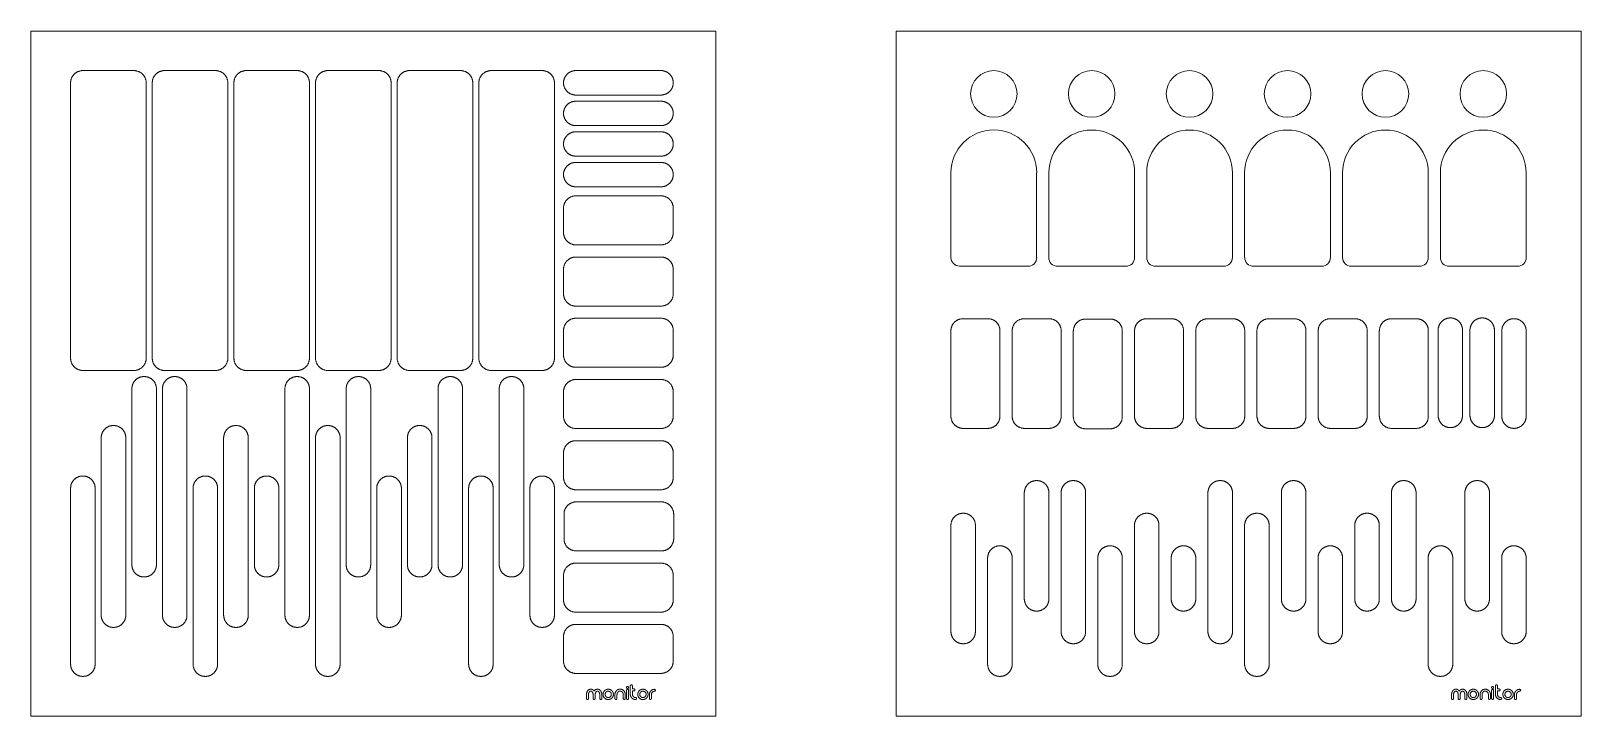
# Model space of a CAD drawing. Header units: metres. Extents: x -2538 to 7610, y -1082 to -498.
# Drawn here: x -1755 to -483, y -1082 to -520 of the extents above; entities that cross this region are included whole.
import ezdxf

# ---------------------------------------------------------------- set-up
doc = ezdxf.new("R2010")
doc.units = ezdxf.units.M
doc.linetypes.add('AUSGEZOGEN', pattern=[0])
doc.layers.add('Standard', color=7, linetype='AUSGEZOGEN', lineweight=25)

# ---------------------------------------------------------------- blocks, each defined once
blk = doc.blocks.new('COMPLEXOBJECT_34')
at = {"layer": 'Standard', "color": 7, "linetype": 'AUSGEZOGEN', "lineweight": 13}
for p, q in [((-1000.2, -636.2), (-1000.2, -705.6)), ((-929.9, -636.2), (-929.9, -705.7)), ((-993.1, -712.8), (-937, -712.8))]:
    blk.add_line(p, q, dxfattribs=at)
blk.add_circle((-965, -571.5), 19.1, dxfattribs=at)
for centre, radius, start, end in [((-965, -636.2), 35.2, 0, 180), ((-993.1, -705.6), 7.16, 180, 269.9734), ((-937, -705.7), 7.16, 270.0266, 0)]:
    blk.add_arc(centre, radius, start, end, dxfattribs=at)
blk = doc.blocks.new('COMPLEXOBJECT_35')
at = {"layer": 'Standard', "color": 7, "linetype": 'AUSGEZOGEN', "lineweight": 13}
for p, q in [((-919.9, -636.3), (-919.9, -705.7)), ((-849.6, -636.3), (-849.6, -705.7)), ((-912.8, -712.8), (-856.7, -712.9))]:
    blk.add_line(p, q, dxfattribs=at)
blk.add_circle((-884.7, -571.5), 19.1, dxfattribs=at)
for centre, radius, start, end in [((-884.7, -636.3), 35.2, 0, 180), ((-912.8, -705.7), 7.16, 180, 269.9734), ((-856.7, -705.7), 7.16, 270.0266, 0)]:
    blk.add_arc(centre, radius, start, end, dxfattribs=at)
blk = doc.blocks.new('COMPLEXOBJECT_36')
at = {"layer": 'Standard', "color": 7, "linetype": 'AUSGEZOGEN', "lineweight": 13}
for p, q in [((-839.5, -636.3), (-839.5, -705.7)), ((-769.2, -636.3), (-769.2, -705.7)), ((-832.4, -712.8), (-776.4, -712.9))]:
    blk.add_line(p, q, dxfattribs=at)
blk.add_circle((-804.4, -571.5), 19.1, dxfattribs=at)
for centre, radius, start, end in [((-804.4, -636.3), 35.2, 0, 180), ((-832.4, -705.7), 7.16, 180, 269.9734), ((-776.4, -705.7), 7.16, 270.0266, 0)]:
    blk.add_arc(centre, radius, start, end, dxfattribs=at)
blk = doc.blocks.new('COMPLEXOBJECT_37')
at = {"layer": 'Standard', "color": 7, "linetype": 'AUSGEZOGEN', "lineweight": 13}
for p, q in [((-759.2, -636.3), (-759.2, -705.7)), ((-688.9, -636.3), (-688.9, -705.7)), ((-752, -712.8), (-696, -712.9))]:
    blk.add_line(p, q, dxfattribs=at)
blk.add_circle((-724, -571.5), 19.1, dxfattribs=at)
for centre, radius, start, end in [((-724, -636.3), 35.2, 0, 180), ((-752, -705.7), 7.16, 180, 269.9734), ((-696, -705.7), 7.16, 270.0266, 0)]:
    blk.add_arc(centre, radius, start, end, dxfattribs=at)
blk = doc.blocks.new('COMPLEXOBJECT_38')
at = {"layer": 'Standard', "color": 7, "linetype": 'AUSGEZOGEN', "lineweight": 13}
for p, q in [((-678.9, -636.3), (-678.9, -705.7)), ((-608.5, -636.3), (-608.5, -705.7)), ((-671.7, -712.8), (-615.7, -712.9))]:
    blk.add_line(p, q, dxfattribs=at)
blk.add_circle((-643.7, -571.5), 19.1, dxfattribs=at)
for centre, radius, start, end in [((-643.7, -636.3), 35.2, 0, 180), ((-671.7, -705.7), 7.16, 180, 269.9734), ((-615.7, -705.7), 7.16, 270.0266, 0)]:
    blk.add_arc(centre, radius, start, end, dxfattribs=at)
blk = doc.blocks.new('COMPLEXOBJECT_39')
at = {"layer": 'Standard', "color": 7, "linetype": 'AUSGEZOGEN', "lineweight": 13}
for p, q in [((-598.5, -636.3), (-598.5, -705.7)), ((-528.2, -636.3), (-528.2, -705.7)), ((-591.4, -712.8), (-535.3, -712.9))]:
    blk.add_line(p, q, dxfattribs=at)
blk.add_circle((-563.4, -571.5), 19.1, dxfattribs=at)
for centre, radius, start, end in [((-563.4, -636.3), 35.2, 0, 180), ((-591.4, -705.7), 7.16, 180, 269.9734), ((-535.3, -705.7), 7.16, 270.0266, 0)]:
    blk.add_arc(centre, radius, start, end, dxfattribs=at)

msp = doc.modelspace()

# ---------------------------------------------------------------- linework, layer by layer
at = {"layer": 'Standard', "color": 7, "linetype": 'AUSGEZOGEN', "lineweight": 13}
for points in [[(-1755.1, -1081.9), (-1193.1, -1081.9), (-1193.1, -519.9), (-1755.1, -519.9), (-1755.1, -1081.9)], [(-1045.2, -1081.9), (-483.2, -1081.9), (-483.2, -519.9), (-1045.2, -519.9), (-1045.2, -1081.9)], [(-1712.6, -552.4), (-1670.6, -552.4), (-1670.2, -552.4), (-1669.9, -552.4), (-1669.6, -552.4), (-1669.2, -552.5), (-1668.9, -552.5), (-1668.5, -552.6), (-1668.2, -552.7), (-1667.9, -552.7), (-1667.6, -552.8), (-1667.2, -553), (-1666.9, -553.1), (-1666.6, -553.2), (-1666.3, -553.3), (-1666, -553.5), (-1665.7, -553.7), (-1665.4, -553.8), (-1665.1, -554), (-1664.8, -554.2), (-1664.5, -554.4), (-1664.3, -554.6), (-1664, -554.8), (-1663.8, -555.1), (-1663.5, -555.3), (-1663.3, -555.5), (-1663, -555.8), (-1662.8, -556.1), (-1662.6, -556.3), (-1662.4, -556.6), (-1662.2, -556.9), (-1662, -557.2), (-1661.9, -557.5), (-1661.7, -557.8), (-1661.6, -558.1), (-1661.4, -558.4), (-1661.3, -558.7), (-1661.2, -559), (-1661.1, -559.3), (-1661, -559.7), (-1660.9, -560), (-1660.8, -560.3), (-1660.7, -560.7), (-1660.7, -561), (-1660.6, -561.4), (-1660.6, -561.7), (-1660.6, -562), (-1660.6, -562.4), (-1660.6, -788.4), (-1660.6, -788.7), (-1660.6, -789.1), (-1660.6, -789.4), (-1660.7, -789.7), (-1660.7, -790.1), (-1660.8, -790.4), (-1660.9, -790.7), (-1661, -791.1), (-1661.1, -791.4), (-1661.2, -791.7), (-1661.3, -792), (-1661.4, -792.4), (-1661.6, -792.7), (-1661.7, -793), (-1661.9, -793.3), (-1662, -793.6), (-1662.2, -793.9), (-1662.4, -794.1), (-1662.6, -794.4), (-1662.8, -794.7), (-1663, -794.9), (-1663.3, -795.2), (-1663.5, -795.4), (-1663.8, -795.7), (-1664, -795.9), (-1664.3, -796.1), (-1664.5, -796.3), (-1664.8, -796.5), (-1665.1, -796.7), (-1665.4, -796.9), (-1665.7, -797.1), (-1666, -797.3), (-1666.3, -797.4), (-1666.6, -797.5), (-1666.9, -797.7), (-1667.2, -797.8), (-1667.6, -797.9), (-1667.9, -798), (-1668.2, -798.1), (-1668.5, -798.2), (-1668.9, -798.2), (-1669.2, -798.3), (-1669.6, -798.3), (-1669.9, -798.4), (-1670.2, -798.4), (-1670.6, -798.4), (-1712.6, -798.4), (-1712.9, -798.4), (-1713.3, -798.4), (-1713.6, -798.3), (-1713.9, -798.3), (-1714.3, -798.2), (-1714.6, -798.2), (-1715, -798.1), (-1715.3, -798), (-1715.6, -797.9), (-1715.9, -797.8), (-1716.3, -797.7), (-1716.6, -797.5), (-1716.9, -797.4), (-1717.2, -797.3), (-1717.5, -797.1), (-1717.8, -796.9), (-1718.1, -796.7), (-1718.3, -796.5), (-1718.6, -796.3), (-1718.9, -796.1), (-1719.2, -795.9), (-1719.4, -795.7), (-1719.7, -795.4), (-1719.9, -795.2), (-1720.1, -794.9), (-1720.3, -794.7), (-1720.6, -794.4), (-1720.8, -794.1), (-1720.9, -793.9), (-1721.1, -793.6), (-1721.3, -793.3), (-1721.5, -793), (-1721.6, -792.7), (-1721.8, -792.4), (-1721.9, -792), (-1722, -791.7), (-1722.1, -791.4), (-1722.2, -791.1), (-1722.3, -790.7), (-1722.4, -790.4), (-1722.4, -790.1), (-1722.5, -789.7), (-1722.5, -789.4), (-1722.6, -789.1), (-1722.6, -788.7), (-1722.6, -788.4), (-1722.6, -562.4), (-1722.6, -562), (-1722.6, -561.7), (-1722.5, -561.4), (-1722.5, -561), (-1722.4, -560.7), (-1722.4, -560.3), (-1722.3, -560), (-1722.2, -559.7), (-1722.1, -559.3), (-1722, -559), (-1721.9, -558.7), (-1721.8, -558.4), (-1721.6, -558.1), (-1721.5, -557.8), (-1721.3, -557.5), (-1721.1, -557.2), (-1720.9, -556.9), (-1720.8, -556.6), (-1720.6, -556.3), (-1720.3, -556.1), (-1720.1, -555.8), (-1719.9, -555.5), (-1719.7, -555.3), (-1719.4, -555.1), (-1719.2, -554.8), (-1718.9, -554.6), (-1718.6, -554.4), (-1718.3, -554.2), (-1718.1, -554), (-1717.8, -553.8), (-1717.5, -553.7), (-1717.2, -553.5), (-1716.9, -553.3), (-1716.6, -553.2), (-1716.3, -553.1), (-1715.9, -553), (-1715.6, -552.8), (-1715.3, -552.7), (-1715, -552.7), (-1714.6, -552.6), (-1714.3, -552.5), (-1713.9, -552.5), (-1713.6, -552.4), (-1713.3, -552.4), (-1712.9, -552.4), (-1712.6, -552.4)], [(-1645.6, -552.4), (-1603.6, -552.4), (-1603.2, -552.4), (-1602.9, -552.4), (-1602.6, -552.4), (-1602.2, -552.5), (-1601.9, -552.5), (-1601.5, -552.6), (-1601.2, -552.7), (-1600.9, -552.7), (-1600.6, -552.8), (-1600.2, -553), (-1599.9, -553.1), (-1599.6, -553.2), (-1599.3, -553.3), (-1599, -553.5), (-1598.7, -553.7), (-1598.4, -553.8), (-1598.1, -554), (-1597.8, -554.2), (-1597.5, -554.4), (-1597.3, -554.6), (-1597, -554.8), (-1596.8, -555.1), (-1596.5, -555.3), (-1596.3, -555.5), (-1596, -555.8), (-1595.8, -556.1), (-1595.6, -556.3), (-1595.4, -556.6), (-1595.2, -556.9), (-1595, -557.2), (-1594.9, -557.5), (-1594.7, -557.8), (-1594.6, -558.1), (-1594.4, -558.4), (-1594.3, -558.7), (-1594.2, -559), (-1594.1, -559.3), (-1594, -559.7), (-1593.9, -560), (-1593.8, -560.3), (-1593.7, -560.7), (-1593.7, -561), (-1593.6, -561.4), (-1593.6, -561.7), (-1593.6, -562), (-1593.6, -562.4), (-1593.6, -788.4), (-1593.6, -788.7), (-1593.6, -789.1), (-1593.6, -789.4), (-1593.7, -789.7), (-1593.7, -790.1), (-1593.8, -790.4), (-1593.9, -790.7), (-1594, -791.1), (-1594.1, -791.4), (-1594.2, -791.7), (-1594.3, -792), (-1594.4, -792.4), (-1594.6, -792.7), (-1594.7, -793), (-1594.9, -793.3), (-1595, -793.6), (-1595.2, -793.9), (-1595.4, -794.1), (-1595.6, -794.4), (-1595.8, -794.7), (-1596, -794.9), (-1596.3, -795.2), (-1596.5, -795.4), (-1596.8, -795.7), (-1597, -795.9), (-1597.3, -796.1), (-1597.5, -796.3), (-1597.8, -796.5), (-1598.1, -796.7), (-1598.4, -796.9), (-1598.7, -797.1), (-1599, -797.3), (-1599.3, -797.4), (-1599.6, -797.5), (-1599.9, -797.7), (-1600.2, -797.8), (-1600.6, -797.9), (-1600.9, -798), (-1601.2, -798.1), (-1601.5, -798.2), (-1601.9, -798.2), (-1602.2, -798.3), (-1602.6, -798.3), (-1602.9, -798.4), (-1603.2, -798.4), (-1603.6, -798.4), (-1645.6, -798.4), (-1645.9, -798.4), (-1646.3, -798.4), (-1646.6, -798.3), (-1646.9, -798.3), (-1647.3, -798.2), (-1647.6, -798.2), (-1648, -798.1), (-1648.3, -798), (-1648.6, -797.9), (-1648.9, -797.8), (-1649.3, -797.7), (-1649.6, -797.5), (-1649.9, -797.4), (-1650.2, -797.3), (-1650.5, -797.1), (-1650.8, -796.9), (-1651.1, -796.7), (-1651.3, -796.5), (-1651.6, -796.3), (-1651.9, -796.1), (-1652.2, -795.9), (-1652.4, -795.7), (-1652.7, -795.4), (-1652.9, -795.2), (-1653.1, -794.9), (-1653.3, -794.7), (-1653.6, -794.4), (-1653.8, -794.1), (-1653.9, -793.9), (-1654.1, -793.6), (-1654.3, -793.3), (-1654.5, -793), (-1654.6, -792.7), (-1654.8, -792.4), (-1654.9, -792), (-1655, -791.7), (-1655.1, -791.4), (-1655.2, -791.1), (-1655.3, -790.7), (-1655.4, -790.4), (-1655.4, -790.1), (-1655.5, -789.7), (-1655.5, -789.4), (-1655.6, -789.1), (-1655.6, -788.7), (-1655.6, -788.4), (-1655.6, -562.4), (-1655.6, -562), (-1655.6, -561.7), (-1655.5, -561.4), (-1655.5, -561), (-1655.4, -560.7), (-1655.4, -560.3), (-1655.3, -560), (-1655.2, -559.7), (-1655.1, -559.3), (-1655, -559), (-1654.9, -558.7), (-1654.8, -558.4), (-1654.6, -558.1), (-1654.5, -557.8), (-1654.3, -557.5), (-1654.1, -557.2), (-1653.9, -556.9), (-1653.8, -556.6), (-1653.6, -556.3), (-1653.3, -556.1), (-1653.1, -555.8), (-1652.9, -555.5), (-1652.7, -555.3), (-1652.4, -555.1), (-1652.2, -554.8), (-1651.9, -554.6), (-1651.6, -554.4), (-1651.3, -554.2), (-1651.1, -554), (-1650.8, -553.8), (-1650.5, -553.7), (-1650.2, -553.5), (-1649.9, -553.3), (-1649.6, -553.2), (-1649.3, -553.1), (-1648.9, -553), (-1648.6, -552.8), (-1648.3, -552.7), (-1648, -552.7), (-1647.6, -552.6), (-1647.3, -552.5), (-1646.9, -552.5), (-1646.6, -552.4), (-1646.3, -552.4), (-1645.9, -552.4), (-1645.6, -552.4)], [(-1578.6, -552.4), (-1536.6, -552.4), (-1536.2, -552.4), (-1535.9, -552.4), (-1535.6, -552.4), (-1535.2, -552.5), (-1534.9, -552.5), (-1534.5, -552.6), (-1534.2, -552.7), (-1533.9, -552.7), (-1533.6, -552.8), (-1533.2, -553), (-1532.9, -553.1), (-1532.6, -553.2), (-1532.3, -553.3), (-1532, -553.5), (-1531.7, -553.7), (-1531.4, -553.8), (-1531.1, -554), (-1530.8, -554.2), (-1530.5, -554.4), (-1530.3, -554.6), (-1530, -554.8), (-1529.8, -555.1), (-1529.5, -555.3), (-1529.3, -555.5), (-1529, -555.8), (-1528.8, -556.1), (-1528.6, -556.3), (-1528.4, -556.6), (-1528.2, -556.9), (-1528, -557.2), (-1527.9, -557.5), (-1527.7, -557.8), (-1527.6, -558.1), (-1527.4, -558.4), (-1527.3, -558.7), (-1527.2, -559), (-1527.1, -559.3), (-1527, -559.7), (-1526.9, -560), (-1526.8, -560.3), (-1526.7, -560.7), (-1526.7, -561), (-1526.6, -561.4), (-1526.6, -561.7), (-1526.6, -562), (-1526.6, -562.4), (-1526.6, -788.4), (-1526.6, -788.7), (-1526.6, -789.1), (-1526.6, -789.4), (-1526.7, -789.7), (-1526.7, -790.1), (-1526.8, -790.4), (-1526.9, -790.7), (-1527, -791.1), (-1527.1, -791.4), (-1527.2, -791.7), (-1527.3, -792), (-1527.4, -792.4), (-1527.6, -792.7), (-1527.7, -793), (-1527.9, -793.3), (-1528, -793.6), (-1528.2, -793.9), (-1528.4, -794.1), (-1528.6, -794.4), (-1528.8, -794.7), (-1529, -794.9), (-1529.3, -795.2), (-1529.5, -795.4), (-1529.8, -795.7), (-1530, -795.9), (-1530.3, -796.1), (-1530.5, -796.3), (-1530.8, -796.5), (-1531.1, -796.7), (-1531.4, -796.9), (-1531.7, -797.1), (-1532, -797.3), (-1532.3, -797.4), (-1532.6, -797.5), (-1532.9, -797.7), (-1533.2, -797.8), (-1533.6, -797.9), (-1533.9, -798), (-1534.2, -798.1), (-1534.5, -798.2), (-1534.9, -798.2), (-1535.2, -798.3), (-1535.6, -798.3), (-1535.9, -798.4), (-1536.2, -798.4), (-1536.6, -798.4), (-1578.6, -798.4), (-1578.9, -798.4), (-1579.3, -798.4), (-1579.6, -798.3), (-1579.9, -798.3), (-1580.3, -798.2), (-1580.6, -798.2), (-1581, -798.1), (-1581.3, -798), (-1581.6, -797.9), (-1581.9, -797.8), (-1582.3, -797.7), (-1582.6, -797.5), (-1582.9, -797.4), (-1583.2, -797.3), (-1583.5, -797.1), (-1583.8, -796.9), (-1584.1, -796.7), (-1584.3, -796.5), (-1584.6, -796.3), (-1584.9, -796.1), (-1585.2, -795.9), (-1585.4, -795.7), (-1585.7, -795.4), (-1585.9, -795.2), (-1586.1, -794.9), (-1586.3, -794.7), (-1586.6, -794.4), (-1586.8, -794.1), (-1586.9, -793.9), (-1587.1, -793.6), (-1587.3, -793.3), (-1587.5, -793), (-1587.6, -792.7), (-1587.8, -792.4), (-1587.9, -792), (-1588, -791.7), (-1588.1, -791.4), (-1588.2, -791.1), (-1588.3, -790.7), (-1588.4, -790.4), (-1588.4, -790.1), (-1588.5, -789.7), (-1588.5, -789.4), (-1588.6, -789.1), (-1588.6, -788.7), (-1588.6, -788.4), (-1588.6, -562.4), (-1588.6, -562), (-1588.6, -561.7), (-1588.5, -561.4), (-1588.5, -561), (-1588.4, -560.7), (-1588.4, -560.3), (-1588.3, -560), (-1588.2, -559.7), (-1588.1, -559.3), (-1588, -559), (-1587.9, -558.7), (-1587.8, -558.4), (-1587.6, -558.1), (-1587.5, -557.8), (-1587.3, -557.5), (-1587.1, -557.2), (-1586.9, -556.9), (-1586.8, -556.6), (-1586.6, -556.3), (-1586.3, -556.1), (-1586.1, -555.8), (-1585.9, -555.5), (-1585.7, -555.3), (-1585.4, -555.1), (-1585.2, -554.8), (-1584.9, -554.6), (-1584.6, -554.4), (-1584.3, -554.2), (-1584.1, -554), (-1583.8, -553.8), (-1583.5, -553.7), (-1583.2, -553.5), (-1582.9, -553.3), (-1582.6, -553.2), (-1582.3, -553.1), (-1581.9, -553), (-1581.6, -552.8), (-1581.3, -552.7), (-1581, -552.7), (-1580.6, -552.6), (-1580.3, -552.5), (-1579.9, -552.5), (-1579.6, -552.4), (-1579.3, -552.4), (-1578.9, -552.4), (-1578.6, -552.4)], [(-1511.6, -552.4), (-1469.6, -552.4), (-1469.2, -552.4), (-1468.9, -552.4), (-1468.6, -552.4), (-1468.2, -552.5), (-1467.9, -552.5), (-1467.5, -552.6), (-1467.2, -552.7), (-1466.9, -552.7), (-1466.6, -552.8), (-1466.2, -553), (-1465.9, -553.1), (-1465.6, -553.2), (-1465.3, -553.3), (-1465, -553.5), (-1464.7, -553.7), (-1464.4, -553.8), (-1464.1, -554), (-1463.8, -554.2), (-1463.5, -554.4), (-1463.3, -554.6), (-1463, -554.8), (-1462.8, -555.1), (-1462.5, -555.3), (-1462.3, -555.5), (-1462, -555.8), (-1461.8, -556.1), (-1461.6, -556.3), (-1461.4, -556.6), (-1461.2, -556.9), (-1461, -557.2), (-1460.9, -557.5), (-1460.7, -557.8), (-1460.6, -558.1), (-1460.4, -558.4), (-1460.3, -558.7), (-1460.2, -559), (-1460.1, -559.3), (-1460, -559.7), (-1459.9, -560), (-1459.8, -560.3), (-1459.7, -560.7), (-1459.7, -561), (-1459.6, -561.4), (-1459.6, -561.7), (-1459.6, -562), (-1459.6, -562.4), (-1459.6, -788.4), (-1459.6, -788.7), (-1459.6, -789.1), (-1459.6, -789.4), (-1459.7, -789.7), (-1459.7, -790.1), (-1459.8, -790.4), (-1459.9, -790.7), (-1460, -791.1), (-1460.1, -791.4), (-1460.2, -791.7), (-1460.3, -792), (-1460.4, -792.4), (-1460.6, -792.7), (-1460.7, -793), (-1460.9, -793.3), (-1461, -793.6), (-1461.2, -793.9), (-1461.4, -794.1), (-1461.6, -794.4), (-1461.8, -794.7), (-1462, -794.9), (-1462.3, -795.2), (-1462.5, -795.4), (-1462.8, -795.7), (-1463, -795.9), (-1463.3, -796.1), (-1463.5, -796.3), (-1463.8, -796.5), (-1464.1, -796.7), (-1464.4, -796.9), (-1464.7, -797.1), (-1465, -797.3), (-1465.3, -797.4), (-1465.6, -797.5), (-1465.9, -797.7), (-1466.2, -797.8), (-1466.6, -797.9), (-1466.9, -798), (-1467.2, -798.1), (-1467.5, -798.2), (-1467.9, -798.2), (-1468.2, -798.3), (-1468.6, -798.3), (-1468.9, -798.4), (-1469.2, -798.4), (-1469.6, -798.4), (-1511.6, -798.4), (-1511.9, -798.4), (-1512.3, -798.4), (-1512.6, -798.3), (-1512.9, -798.3), (-1513.3, -798.2), (-1513.6, -798.2), (-1514, -798.1), (-1514.3, -798), (-1514.6, -797.9), (-1514.9, -797.8), (-1515.3, -797.7), (-1515.6, -797.5), (-1515.9, -797.4), (-1516.2, -797.3), (-1516.5, -797.1), (-1516.8, -796.9), (-1517.1, -796.7), (-1517.3, -796.5), (-1517.6, -796.3), (-1517.9, -796.1), (-1518.2, -795.9), (-1518.4, -795.7), (-1518.7, -795.4), (-1518.9, -795.2), (-1519.1, -794.9), (-1519.3, -794.7), (-1519.6, -794.4), (-1519.8, -794.1), (-1519.9, -793.9), (-1520.1, -793.6), (-1520.3, -793.3), (-1520.5, -793), (-1520.6, -792.7), (-1520.8, -792.4), (-1520.9, -792), (-1521, -791.7), (-1521.1, -791.4), (-1521.2, -791.1), (-1521.3, -790.7), (-1521.4, -790.4), (-1521.4, -790.1), (-1521.5, -789.7), (-1521.5, -789.4), (-1521.6, -789.1), (-1521.6, -788.7), (-1521.6, -788.4), (-1521.6, -562.4), (-1521.6, -562), (-1521.6, -561.7), (-1521.5, -561.4), (-1521.5, -561), (-1521.4, -560.7), (-1521.4, -560.3), (-1521.3, -560), (-1521.2, -559.7), (-1521.1, -559.3), (-1521, -559), (-1520.9, -558.7), (-1520.8, -558.4), (-1520.6, -558.1), (-1520.5, -557.8), (-1520.3, -557.5), (-1520.1, -557.2), (-1519.9, -556.9), (-1519.8, -556.6), (-1519.6, -556.3), (-1519.3, -556.1), (-1519.1, -555.8), (-1518.9, -555.5), (-1518.7, -555.3), (-1518.4, -555.1), (-1518.2, -554.8), (-1517.9, -554.6), (-1517.6, -554.4), (-1517.3, -554.2), (-1517.1, -554), (-1516.8, -553.8), (-1516.5, -553.7), (-1516.2, -553.5), (-1515.9, -553.3), (-1515.6, -553.2), (-1515.3, -553.1), (-1514.9, -553), (-1514.6, -552.8), (-1514.3, -552.7), (-1514, -552.7), (-1513.6, -552.6), (-1513.3, -552.5), (-1512.9, -552.5), (-1512.6, -552.4), (-1512.3, -552.4), (-1511.9, -552.4), (-1511.6, -552.4)], [(-1444.6, -552.4), (-1402.6, -552.4), (-1402.2, -552.4), (-1401.9, -552.4), (-1401.6, -552.4), (-1401.2, -552.5), (-1400.9, -552.5), (-1400.5, -552.6), (-1400.2, -552.7), (-1399.9, -552.7), (-1399.6, -552.8), (-1399.2, -553), (-1398.9, -553.1), (-1398.6, -553.2), (-1398.3, -553.3), (-1398, -553.5), (-1397.7, -553.7), (-1397.4, -553.8), (-1397.1, -554), (-1396.8, -554.2), (-1396.5, -554.4), (-1396.3, -554.6), (-1396, -554.8), (-1395.8, -555.1), (-1395.5, -555.3), (-1395.3, -555.5), (-1395, -555.8), (-1394.8, -556.1), (-1394.6, -556.3), (-1394.4, -556.6), (-1394.2, -556.9), (-1394, -557.2), (-1393.9, -557.5), (-1393.7, -557.8), (-1393.6, -558.1), (-1393.4, -558.4), (-1393.3, -558.7), (-1393.2, -559), (-1393.1, -559.3), (-1393, -559.7), (-1392.9, -560), (-1392.8, -560.3), (-1392.7, -560.7), (-1392.7, -561), (-1392.6, -561.4), (-1392.6, -561.7), (-1392.6, -562), (-1392.6, -562.4), (-1392.6, -788.4), (-1392.6, -788.7), (-1392.6, -789.1), (-1392.6, -789.4), (-1392.7, -789.7), (-1392.7, -790.1), (-1392.8, -790.4), (-1392.9, -790.7), (-1393, -791.1), (-1393.1, -791.4), (-1393.2, -791.7), (-1393.3, -792), (-1393.4, -792.4), (-1393.6, -792.7), (-1393.7, -793), (-1393.9, -793.3), (-1394, -793.6), (-1394.2, -793.9), (-1394.4, -794.1), (-1394.6, -794.4), (-1394.8, -794.7), (-1395, -794.9), (-1395.3, -795.2), (-1395.5, -795.4), (-1395.8, -795.7), (-1396, -795.9), (-1396.3, -796.1), (-1396.5, -796.3), (-1396.8, -796.5), (-1397.1, -796.7), (-1397.4, -796.9), (-1397.7, -797.1), (-1398, -797.3), (-1398.3, -797.4), (-1398.6, -797.5), (-1398.9, -797.7), (-1399.2, -797.8), (-1399.6, -797.9), (-1399.9, -798), (-1400.2, -798.1), (-1400.5, -798.2), (-1400.9, -798.2), (-1401.2, -798.3), (-1401.6, -798.3), (-1401.9, -798.4), (-1402.2, -798.4), (-1402.6, -798.4), (-1444.6, -798.4), (-1444.9, -798.4), (-1445.3, -798.4), (-1445.6, -798.3), (-1445.9, -798.3), (-1446.3, -798.2), (-1446.6, -798.2), (-1447, -798.1), (-1447.3, -798), (-1447.6, -797.9), (-1447.9, -797.8), (-1448.3, -797.7), (-1448.6, -797.5), (-1448.9, -797.4), (-1449.2, -797.3), (-1449.5, -797.1), (-1449.8, -796.9), (-1450.1, -796.7), (-1450.3, -796.5), (-1450.6, -796.3), (-1450.9, -796.1), (-1451.2, -795.9), (-1451.4, -795.7), (-1451.7, -795.4), (-1451.9, -795.2), (-1452.1, -794.9), (-1452.3, -794.7), (-1452.6, -794.4), (-1452.8, -794.1), (-1452.9, -793.9), (-1453.1, -793.6), (-1453.3, -793.3), (-1453.5, -793), (-1453.6, -792.7), (-1453.8, -792.4), (-1453.9, -792), (-1454, -791.7), (-1454.1, -791.4), (-1454.2, -791.1), (-1454.3, -790.7), (-1454.4, -790.4), (-1454.4, -790.1), (-1454.5, -789.7), (-1454.5, -789.4), (-1454.6, -789.1), (-1454.6, -788.7), (-1454.6, -788.4), (-1454.6, -562.4), (-1454.6, -562), (-1454.6, -561.7), (-1454.5, -561.4), (-1454.5, -561), (-1454.4, -560.7), (-1454.4, -560.3), (-1454.3, -560), (-1454.2, -559.7), (-1454.1, -559.3), (-1454, -559), (-1453.9, -558.7), (-1453.8, -558.4), (-1453.6, -558.1), (-1453.5, -557.8), (-1453.3, -557.5), (-1453.1, -557.2), (-1452.9, -556.9), (-1452.8, -556.6), (-1452.6, -556.3), (-1452.3, -556.1), (-1452.1, -555.8), (-1451.9, -555.5), (-1451.7, -555.3), (-1451.4, -555.1), (-1451.2, -554.8), (-1450.9, -554.6), (-1450.6, -554.4), (-1450.3, -554.2), (-1450.1, -554), (-1449.8, -553.8), (-1449.5, -553.7), (-1449.2, -553.5), (-1448.9, -553.3), (-1448.6, -553.2), (-1448.3, -553.1), (-1447.9, -553), (-1447.6, -552.8), (-1447.3, -552.7), (-1447, -552.7), (-1446.6, -552.6), (-1446.3, -552.5), (-1445.9, -552.5), (-1445.6, -552.4), (-1445.3, -552.4), (-1444.9, -552.4), (-1444.6, -552.4)], [(-1377.6, -552.4), (-1335.6, -552.4), (-1335.2, -552.4), (-1334.9, -552.4), (-1334.6, -552.4), (-1334.2, -552.5), (-1333.9, -552.5), (-1333.5, -552.6), (-1333.2, -552.7), (-1332.9, -552.7), (-1332.6, -552.8), (-1332.2, -553), (-1331.9, -553.1), (-1331.6, -553.2), (-1331.3, -553.3), (-1331, -553.5), (-1330.7, -553.7), (-1330.4, -553.8), (-1330.1, -554), (-1329.8, -554.2), (-1329.5, -554.4), (-1329.3, -554.6), (-1329, -554.8), (-1328.8, -555.1), (-1328.5, -555.3), (-1328.3, -555.5), (-1328, -555.8), (-1327.8, -556.1), (-1327.6, -556.3), (-1327.4, -556.6), (-1327.2, -556.9), (-1327, -557.2), (-1326.9, -557.5), (-1326.7, -557.8), (-1326.6, -558.1), (-1326.4, -558.4), (-1326.3, -558.7), (-1326.2, -559), (-1326.1, -559.3), (-1326, -559.7), (-1325.9, -560), (-1325.8, -560.3), (-1325.7, -560.7), (-1325.7, -561), (-1325.6, -561.4), (-1325.6, -561.7), (-1325.6, -562), (-1325.6, -562.4), (-1325.6, -788.4), (-1325.6, -788.7), (-1325.6, -789.1), (-1325.6, -789.4), (-1325.7, -789.7), (-1325.7, -790.1), (-1325.8, -790.4), (-1325.9, -790.7), (-1326, -791.1), (-1326.1, -791.4), (-1326.2, -791.7), (-1326.3, -792), (-1326.4, -792.4), (-1326.6, -792.7), (-1326.7, -793), (-1326.9, -793.3), (-1327, -793.6), (-1327.2, -793.9), (-1327.4, -794.1), (-1327.6, -794.4), (-1327.8, -794.7), (-1328, -794.9), (-1328.3, -795.2), (-1328.5, -795.4), (-1328.8, -795.7), (-1329, -795.9), (-1329.3, -796.1), (-1329.5, -796.3), (-1329.8, -796.5), (-1330.1, -796.7), (-1330.4, -796.9), (-1330.7, -797.1), (-1331, -797.3), (-1331.3, -797.4), (-1331.6, -797.5), (-1331.9, -797.7), (-1332.2, -797.8), (-1332.6, -797.9), (-1332.9, -798), (-1333.2, -798.1), (-1333.5, -798.2), (-1333.9, -798.2), (-1334.2, -798.3), (-1334.6, -798.3), (-1334.9, -798.4), (-1335.2, -798.4), (-1335.6, -798.4), (-1377.6, -798.4), (-1377.9, -798.4), (-1378.3, -798.4), (-1378.6, -798.3), (-1378.9, -798.3), (-1379.3, -798.2), (-1379.6, -798.2), (-1380, -798.1), (-1380.3, -798), (-1380.6, -797.9), (-1380.9, -797.8), (-1381.3, -797.7), (-1381.6, -797.5), (-1381.9, -797.4), (-1382.2, -797.3), (-1382.5, -797.1), (-1382.8, -796.9), (-1383.1, -796.7), (-1383.3, -796.5), (-1383.6, -796.3), (-1383.9, -796.1), (-1384.2, -795.9), (-1384.4, -795.7), (-1384.7, -795.4), (-1384.9, -795.2), (-1385.1, -794.9), (-1385.3, -794.7), (-1385.6, -794.4), (-1385.8, -794.1), (-1385.9, -793.9), (-1386.1, -793.6), (-1386.3, -793.3), (-1386.5, -793), (-1386.6, -792.7), (-1386.8, -792.4), (-1386.9, -792), (-1387, -791.7), (-1387.1, -791.4), (-1387.2, -791.1), (-1387.3, -790.7), (-1387.4, -790.4), (-1387.4, -790.1), (-1387.5, -789.7), (-1387.5, -789.4), (-1387.6, -789.1), (-1387.6, -788.7), (-1387.6, -788.4), (-1387.6, -562.4), (-1387.6, -562), (-1387.6, -561.7), (-1387.5, -561.4), (-1387.5, -561), (-1387.4, -560.7), (-1387.4, -560.3), (-1387.3, -560), (-1387.2, -559.7), (-1387.1, -559.3), (-1387, -559), (-1386.9, -558.7), (-1386.8, -558.4), (-1386.6, -558.1), (-1386.5, -557.8), (-1386.3, -557.5), (-1386.1, -557.2), (-1385.9, -556.9), (-1385.8, -556.6), (-1385.6, -556.3), (-1385.3, -556.1), (-1385.1, -555.8), (-1384.9, -555.5), (-1384.7, -555.3), (-1384.4, -555.1), (-1384.2, -554.8), (-1383.9, -554.6), (-1383.6, -554.4), (-1383.3, -554.2), (-1383.1, -554), (-1382.8, -553.8), (-1382.5, -553.7), (-1382.2, -553.5), (-1381.9, -553.3), (-1381.6, -553.2), (-1381.3, -553.1), (-1380.9, -553), (-1380.6, -552.8), (-1380.3, -552.7), (-1380, -552.7), (-1379.6, -552.6), (-1379.3, -552.5), (-1378.9, -552.5), (-1378.6, -552.4), (-1378.3, -552.4), (-1377.9, -552.4), (-1377.6, -552.4)], [(-1238.1, -572.4), (-1308.1, -572.4), (-1308.3, -572.4), (-1308.5, -572.4), (-1308.8, -572.4), (-1309, -572.3), (-1309.2, -572.3), (-1309.4, -572.3), (-1309.7, -572.2), (-1309.9, -572.2), (-1310.1, -572.2), (-1310.4, -572.1), (-1310.6, -572.1), (-1310.8, -572), (-1311.1, -571.9), (-1311.3, -571.8), (-1311.5, -571.8), (-1311.8, -571.7), (-1312, -571.6), (-1312.2, -571.5), (-1312.5, -571.4), (-1312.7, -571.3), (-1312.9, -571.1), (-1313.1, -571), (-1313.3, -570.9), (-1313.6, -570.7), (-1313.8, -570.6), (-1314, -570.5), (-1314.2, -570.3), (-1314.4, -570.1), (-1314.6, -570), (-1314.8, -569.8), (-1315, -569.6), (-1315.2, -569.4), (-1315.3, -569.3), (-1315.5, -569.1), (-1315.7, -568.9), (-1315.8, -568.7), (-1316, -568.5), (-1316.2, -568.3), (-1316.3, -568.1), (-1316.5, -567.8), (-1316.6, -567.6), (-1316.7, -567.4), (-1316.8, -567.2), (-1317, -567), (-1317.1, -566.7), (-1317.2, -566.5), (-1317.3, -566.3), (-1317.4, -566.1), (-1317.5, -565.8), (-1317.6, -565.6), (-1317.6, -565.4), (-1317.7, -565.1), (-1317.8, -564.9), (-1317.8, -564.7), (-1317.9, -564.4), (-1317.9, -564.2), (-1318, -564), (-1318, -563.7), (-1318, -563.5), (-1318, -563.3), (-1318.1, -563), (-1318.1, -562.8), (-1318.1, -562.6), (-1318.1, -562.4), (-1318.1, -562.2), (-1318.1, -561.9), (-1318.1, -561.7), (-1318, -561.5), (-1318, -561.2), (-1318, -561), (-1318, -560.8), (-1317.9, -560.6), (-1317.9, -560.3), (-1317.8, -560.1), (-1317.8, -559.9), (-1317.7, -559.6), (-1317.6, -559.4), (-1317.6, -559.2), (-1317.5, -558.9), (-1317.4, -558.7), (-1317.3, -558.5), (-1317.2, -558.2), (-1317.1, -558), (-1317, -557.8), (-1316.8, -557.6), (-1316.7, -557.3), (-1316.6, -557.1), (-1316.5, -556.9), (-1316.3, -556.7), (-1316.2, -556.5), (-1316, -556.3), (-1315.8, -556.1), (-1315.7, -555.9), (-1315.5, -555.7), (-1315.3, -555.5), (-1315.2, -555.3), (-1315, -555.1), (-1314.8, -554.9), (-1314.6, -554.8), (-1314.4, -554.6), (-1314.2, -554.4), (-1314, -554.3), (-1313.8, -554.1), (-1313.6, -554), (-1313.3, -553.9), (-1313.1, -553.7), (-1312.9, -553.6), (-1312.7, -553.5), (-1312.5, -553.4), (-1312.2, -553.3), (-1312, -553.2), (-1311.8, -553.1), (-1311.5, -553), (-1311.3, -552.9), (-1311.1, -552.8), (-1310.8, -552.8), (-1310.6, -552.7), (-1310.4, -552.6), (-1310.1, -552.6), (-1309.9, -552.5), (-1309.7, -552.5), (-1309.4, -552.5), (-1309.2, -552.4), (-1309, -552.4), (-1308.8, -552.4), (-1308.5, -552.4), (-1308.3, -552.4), (-1308.1, -552.4), (-1238.1, -552.4), (-1237.9, -552.4), (-1237.6, -552.4), (-1237.4, -552.4), (-1237.2, -552.4), (-1237, -552.4), (-1236.7, -552.5), (-1236.5, -552.5), (-1236.3, -552.5), (-1236, -552.6), (-1235.8, -552.6), (-1235.6, -552.7), (-1235.3, -552.8), (-1235.1, -552.8), (-1234.9, -552.9), (-1234.6, -553), (-1234.4, -553.1), (-1234.2, -553.2), (-1233.9, -553.3), (-1233.7, -553.4), (-1233.5, -553.5), (-1233.3, -553.6), (-1233, -553.7), (-1232.8, -553.9), (-1232.6, -554), (-1232.4, -554.1), (-1232.2, -554.3), (-1232, -554.4), (-1231.8, -554.6), (-1231.6, -554.8), (-1231.4, -554.9), (-1231.2, -555.1), (-1231, -555.3), (-1230.8, -555.5), (-1230.7, -555.7), (-1230.5, -555.9), (-1230.3, -556.1), (-1230.2, -556.3), (-1230, -556.5), (-1229.9, -556.7), (-1229.7, -556.9), (-1229.6, -557.1), (-1229.4, -557.3), (-1229.3, -557.6), (-1229.2, -557.8), (-1229.1, -558), (-1229, -558.2), (-1228.9, -558.5), (-1228.8, -558.7), (-1228.7, -558.9), (-1228.6, -559.2), (-1228.5, -559.4), (-1228.5, -559.6), (-1228.4, -559.9), (-1228.3, -560.1), (-1228.3, -560.3), (-1228.2, -560.6), (-1228.2, -560.8), (-1228.2, -561), (-1228.1, -561.2), (-1228.1, -561.5), (-1228.1, -561.7), (-1228.1, -561.9), (-1228.1, -562.2), (-1228.1, -562.4), (-1228.1, -562.6), (-1228.1, -562.8), (-1228.1, -563), (-1228.1, -563.3), (-1228.1, -563.5), (-1228.2, -563.7), (-1228.2, -564), (-1228.2, -564.2), (-1228.3, -564.4), (-1228.3, -564.7), (-1228.4, -564.9), (-1228.5, -565.1), (-1228.5, -565.4), (-1228.6, -565.6), (-1228.7, -565.8), (-1228.8, -566.1), (-1228.9, -566.3), (-1229, -566.5), (-1229.1, -566.7), (-1229.2, -567), (-1229.3, -567.2), (-1229.4, -567.4), (-1229.6, -567.6), (-1229.7, -567.8), (-1229.9, -568.1), (-1230, -568.3), (-1230.2, -568.5), (-1230.3, -568.7), (-1230.5, -568.9), (-1230.7, -569.1), (-1230.8, -569.3), (-1231, -569.4), (-1231.2, -569.6), (-1231.4, -569.8), (-1231.6, -570), (-1231.8, -570.1), (-1232, -570.3), (-1232.2, -570.5), (-1232.4, -570.6), (-1232.6, -570.7), (-1232.8, -570.9), (-1233, -571), (-1233.3, -571.1), (-1233.5, -571.3), (-1233.7, -571.4), (-1233.9, -571.5), (-1234.2, -571.6), (-1234.4, -571.7), (-1234.6, -571.8), (-1234.9, -571.8), (-1235.1, -571.9), (-1235.3, -572), (-1235.6, -572.1), (-1235.8, -572.1), (-1236, -572.2), (-1236.3, -572.2), (-1236.5, -572.2), (-1236.7, -572.3), (-1237, -572.3), (-1237.2, -572.3), (-1237.4, -572.4), (-1237.6, -572.4), (-1237.9, -572.4), (-1238.1, -572.4)], [(-1238.1, -597.5), (-1308.1, -597.5), (-1308.3, -597.5), (-1308.5, -597.5), (-1308.8, -597.5), (-1309, -597.4), (-1309.2, -597.4), (-1309.4, -597.4), (-1309.7, -597.3), (-1309.9, -597.3), (-1310.1, -597.3), (-1310.4, -597.2), (-1310.6, -597.2), (-1310.8, -597.1), (-1311.1, -597), (-1311.3, -596.9), (-1311.5, -596.9), (-1311.8, -596.8), (-1312, -596.7), (-1312.2, -596.6), (-1312.5, -596.5), (-1312.7, -596.4), (-1312.9, -596.2), (-1313.1, -596.1), (-1313.3, -596), (-1313.6, -595.8), (-1313.8, -595.7), (-1314, -595.6), (-1314.2, -595.4), (-1314.4, -595.2), (-1314.6, -595.1), (-1314.8, -594.9), (-1315, -594.7), (-1315.2, -594.5), (-1315.3, -594.4), (-1315.5, -594.2), (-1315.7, -594), (-1315.8, -593.8), (-1316, -593.6), (-1316.2, -593.4), (-1316.3, -593.2), (-1316.5, -592.9), (-1316.6, -592.7), (-1316.7, -592.5), (-1316.8, -592.3), (-1317, -592.1), (-1317.1, -591.8), (-1317.2, -591.6), (-1317.3, -591.4), (-1317.4, -591.2), (-1317.5, -590.9), (-1317.6, -590.7), (-1317.6, -590.5), (-1317.7, -590.2), (-1317.8, -590), (-1317.8, -589.8), (-1317.9, -589.5), (-1317.9, -589.3), (-1318, -589.1), (-1318, -588.8), (-1318, -588.6), (-1318, -588.4), (-1318.1, -588.1), (-1318.1, -587.9), (-1318.1, -587.7), (-1318.1, -587.5), (-1318.1, -587.3), (-1318.1, -587), (-1318.1, -586.8), (-1318, -586.6), (-1318, -586.3), (-1318, -586.1), (-1318, -585.9), (-1317.9, -585.7), (-1317.9, -585.4), (-1317.8, -585.2), (-1317.8, -585), (-1317.7, -584.7), (-1317.6, -584.5), (-1317.6, -584.3), (-1317.5, -584), (-1317.4, -583.8), (-1317.3, -583.6), (-1317.2, -583.3), (-1317.1, -583.1), (-1317, -582.9), (-1316.8, -582.7), (-1316.7, -582.4), (-1316.6, -582.2), (-1316.5, -582), (-1316.3, -581.8), (-1316.2, -581.6), (-1316, -581.4), (-1315.8, -581.2), (-1315.7, -581), (-1315.5, -580.8), (-1315.3, -580.6), (-1315.2, -580.4), (-1315, -580.2), (-1314.8, -580), (-1314.6, -579.9), (-1314.4, -579.7), (-1314.2, -579.5), (-1314, -579.4), (-1313.8, -579.2), (-1313.6, -579.1), (-1313.3, -579), (-1313.1, -578.8), (-1312.9, -578.7), (-1312.7, -578.6), (-1312.5, -578.5), (-1312.2, -578.4), (-1312, -578.3), (-1311.8, -578.2), (-1311.5, -578.1), (-1311.3, -578), (-1311.1, -577.9), (-1310.8, -577.9), (-1310.6, -577.8), (-1310.4, -577.7), (-1310.1, -577.7), (-1309.9, -577.6), (-1309.7, -577.6), (-1309.4, -577.6), (-1309.2, -577.5), (-1309, -577.5), (-1308.8, -577.5), (-1308.5, -577.5), (-1308.3, -577.5), (-1308.1, -577.5), (-1238.1, -577.5), (-1237.9, -577.5), (-1237.6, -577.5), (-1237.4, -577.5), (-1237.2, -577.5), (-1237, -577.5), (-1236.7, -577.6), (-1236.5, -577.6), (-1236.3, -577.6), (-1236, -577.7), (-1235.8, -577.7), (-1235.6, -577.8), (-1235.3, -577.9), (-1235.1, -577.9), (-1234.9, -578), (-1234.6, -578.1), (-1234.4, -578.2), (-1234.2, -578.3), (-1233.9, -578.4), (-1233.7, -578.5), (-1233.5, -578.6), (-1233.3, -578.7), (-1233, -578.8), (-1232.8, -579), (-1232.6, -579.1), (-1232.4, -579.2), (-1232.2, -579.4), (-1232, -579.5), (-1231.8, -579.7), (-1231.6, -579.9), (-1231.4, -580), (-1231.2, -580.2), (-1231, -580.4), (-1230.8, -580.6), (-1230.7, -580.8), (-1230.5, -581), (-1230.3, -581.2), (-1230.2, -581.4), (-1230, -581.6), (-1229.9, -581.8), (-1229.7, -582), (-1229.6, -582.2), (-1229.4, -582.4), (-1229.3, -582.7), (-1229.2, -582.9), (-1229.1, -583.1), (-1229, -583.3), (-1228.9, -583.6), (-1228.8, -583.8), (-1228.7, -584), (-1228.6, -584.3), (-1228.5, -584.5), (-1228.5, -584.7), (-1228.4, -585), (-1228.3, -585.2), (-1228.3, -585.4), (-1228.2, -585.7), (-1228.2, -585.9), (-1228.2, -586.1), (-1228.1, -586.3), (-1228.1, -586.6), (-1228.1, -586.8), (-1228.1, -587), (-1228.1, -587.3), (-1228.1, -587.5), (-1228.1, -587.7), (-1228.1, -587.9), (-1228.1, -588.1), (-1228.1, -588.4), (-1228.1, -588.6), (-1228.2, -588.8), (-1228.2, -589.1), (-1228.2, -589.3), (-1228.3, -589.5), (-1228.3, -589.8), (-1228.4, -590), (-1228.5, -590.2), (-1228.5, -590.5), (-1228.6, -590.7), (-1228.7, -590.9), (-1228.8, -591.2), (-1228.9, -591.4), (-1229, -591.6), (-1229.1, -591.8), (-1229.2, -592.1), (-1229.3, -592.3), (-1229.4, -592.5), (-1229.6, -592.7), (-1229.7, -592.9), (-1229.9, -593.2), (-1230, -593.4), (-1230.2, -593.6), (-1230.3, -593.8), (-1230.5, -594), (-1230.7, -594.2), (-1230.8, -594.4), (-1231, -594.5), (-1231.2, -594.7), (-1231.4, -594.9), (-1231.6, -595.1), (-1231.8, -595.2), (-1232, -595.4), (-1232.2, -595.6), (-1232.4, -595.7), (-1232.6, -595.8), (-1232.8, -596), (-1233, -596.1), (-1233.3, -596.2), (-1233.5, -596.4), (-1233.7, -596.5), (-1233.9, -596.6), (-1234.2, -596.7), (-1234.4, -596.8), (-1234.6, -596.9), (-1234.9, -596.9), (-1235.1, -597), (-1235.3, -597.1), (-1235.6, -597.2), (-1235.8, -597.2), (-1236, -597.3), (-1236.3, -597.3), (-1236.5, -597.3), (-1236.7, -597.4), (-1237, -597.4), (-1237.2, -597.4), (-1237.4, -597.5), (-1237.6, -597.5), (-1237.9, -597.5), (-1238.1, -597.5)], [(-1238.1, -622.6), (-1308.1, -622.6), (-1308.3, -622.6), (-1308.5, -622.6), (-1308.8, -622.6), (-1309, -622.5), (-1309.2, -622.5), (-1309.4, -622.5), (-1309.7, -622.4), (-1309.9, -622.4), (-1310.1, -622.4), (-1310.4, -622.3), (-1310.6, -622.3), (-1310.8, -622.2), (-1311.1, -622.1), (-1311.3, -622), (-1311.5, -622), (-1311.8, -621.9), (-1312, -621.8), (-1312.2, -621.7), (-1312.5, -621.6), (-1312.7, -621.5), (-1312.9, -621.3), (-1313.1, -621.2), (-1313.3, -621.1), (-1313.6, -620.9), (-1313.8, -620.8), (-1314, -620.7), (-1314.2, -620.5), (-1314.4, -620.3), (-1314.6, -620.2), (-1314.8, -620), (-1315, -619.8), (-1315.2, -619.6), (-1315.3, -619.5), (-1315.5, -619.3), (-1315.7, -619.1), (-1315.8, -618.9), (-1316, -618.7), (-1316.2, -618.5), (-1316.3, -618.3), (-1316.5, -618), (-1316.6, -617.8), (-1316.7, -617.6), (-1316.8, -617.4), (-1317, -617.2), (-1317.1, -616.9), (-1317.2, -616.7), (-1317.3, -616.5), (-1317.4, -616.3), (-1317.5, -616), (-1317.6, -615.8), (-1317.6, -615.6), (-1317.7, -615.3), (-1317.8, -615.1), (-1317.8, -614.9), (-1317.9, -614.6), (-1317.9, -614.4), (-1318, -614.2), (-1318, -613.9), (-1318, -613.7), (-1318, -613.5), (-1318.1, -613.2), (-1318.1, -613), (-1318.1, -612.8), (-1318.1, -612.6), (-1318.1, -612.4), (-1318.1, -612.1), (-1318.1, -611.9), (-1318, -611.7), (-1318, -611.4), (-1318, -611.2), (-1318, -611), (-1317.9, -610.8), (-1317.9, -610.5), (-1317.8, -610.3), (-1317.8, -610.1), (-1317.7, -609.8), (-1317.6, -609.6), (-1317.6, -609.4), (-1317.5, -609.1), (-1317.4, -608.9), (-1317.3, -608.7), (-1317.2, -608.4), (-1317.1, -608.2), (-1317, -608), (-1316.8, -607.8), (-1316.7, -607.5), (-1316.6, -607.3), (-1316.5, -607.1), (-1316.3, -606.9), (-1316.2, -606.7), (-1316, -606.5), (-1315.8, -606.3), (-1315.7, -606.1), (-1315.5, -605.9), (-1315.3, -605.7), (-1315.2, -605.5), (-1315, -605.3), (-1314.8, -605.1), (-1314.6, -605), (-1314.4, -604.8), (-1314.2, -604.6), (-1314, -604.5), (-1313.8, -604.3), (-1313.6, -604.2), (-1313.3, -604.1), (-1313.1, -603.9), (-1312.9, -603.8), (-1312.7, -603.7), (-1312.5, -603.6), (-1312.2, -603.5), (-1312, -603.4), (-1311.8, -603.3), (-1311.5, -603.2), (-1311.3, -603.1), (-1311.1, -603), (-1310.8, -603), (-1310.6, -602.9), (-1310.4, -602.8), (-1310.1, -602.8), (-1309.9, -602.7), (-1309.7, -602.7), (-1309.4, -602.7), (-1309.2, -602.6), (-1309, -602.6), (-1308.8, -602.6), (-1308.5, -602.6), (-1308.3, -602.6), (-1308.1, -602.6), (-1238.1, -602.6), (-1237.9, -602.6), (-1237.6, -602.6), (-1237.4, -602.6), (-1237.2, -602.6), (-1237, -602.6), (-1236.7, -602.7), (-1236.5, -602.7), (-1236.3, -602.7), (-1236, -602.8), (-1235.8, -602.8), (-1235.6, -602.9), (-1235.3, -603), (-1235.1, -603), (-1234.9, -603.1), (-1234.6, -603.2), (-1234.4, -603.3), (-1234.2, -603.4), (-1233.9, -603.5), (-1233.7, -603.6), (-1233.5, -603.7), (-1233.3, -603.8), (-1233, -603.9), (-1232.8, -604.1), (-1232.6, -604.2), (-1232.4, -604.3), (-1232.2, -604.5), (-1232, -604.6), (-1231.8, -604.8), (-1231.6, -605), (-1231.4, -605.1), (-1231.2, -605.3), (-1231, -605.5), (-1230.8, -605.7), (-1230.7, -605.9), (-1230.5, -606.1), (-1230.3, -606.3), (-1230.2, -606.5), (-1230, -606.7), (-1229.9, -606.9), (-1229.7, -607.1), (-1229.6, -607.3), (-1229.4, -607.5), (-1229.3, -607.8), (-1229.2, -608), (-1229.1, -608.2), (-1229, -608.4), (-1228.9, -608.7), (-1228.8, -608.9), (-1228.7, -609.1), (-1228.6, -609.4), (-1228.5, -609.6), (-1228.5, -609.8), (-1228.4, -610.1), (-1228.3, -610.3), (-1228.3, -610.5), (-1228.2, -610.8), (-1228.2, -611), (-1228.2, -611.2), (-1228.1, -611.4), (-1228.1, -611.7), (-1228.1, -611.9), (-1228.1, -612.1), (-1228.1, -612.4), (-1228.1, -612.6), (-1228.1, -612.8), (-1228.1, -613), (-1228.1, -613.2), (-1228.1, -613.5), (-1228.1, -613.7), (-1228.2, -613.9), (-1228.2, -614.2), (-1228.2, -614.4), (-1228.3, -614.6), (-1228.3, -614.9), (-1228.4, -615.1), (-1228.5, -615.3), (-1228.5, -615.6), (-1228.6, -615.8), (-1228.7, -616), (-1228.8, -616.3), (-1228.9, -616.5), (-1229, -616.7), (-1229.1, -616.9), (-1229.2, -617.2), (-1229.3, -617.4), (-1229.4, -617.6), (-1229.6, -617.8), (-1229.7, -618), (-1229.9, -618.3), (-1230, -618.5), (-1230.2, -618.7), (-1230.3, -618.9), (-1230.5, -619.1), (-1230.7, -619.3), (-1230.8, -619.5), (-1231, -619.6), (-1231.2, -619.8), (-1231.4, -620), (-1231.6, -620.2), (-1231.8, -620.3), (-1232, -620.5), (-1232.2, -620.7), (-1232.4, -620.8), (-1232.6, -620.9), (-1232.8, -621.1), (-1233, -621.2), (-1233.3, -621.3), (-1233.5, -621.5), (-1233.7, -621.6), (-1233.9, -621.7), (-1234.2, -621.8), (-1234.4, -621.9), (-1234.6, -622), (-1234.9, -622), (-1235.1, -622.1), (-1235.3, -622.2), (-1235.6, -622.3), (-1235.8, -622.3), (-1236, -622.4), (-1236.3, -622.4), (-1236.5, -622.4), (-1236.7, -622.5), (-1237, -622.5), (-1237.2, -622.5), (-1237.4, -622.6), (-1237.6, -622.6), (-1237.9, -622.6), (-1238.1, -622.6)], [(-1238.1, -647.7), (-1308.1, -647.7), (-1308.3, -647.7), (-1308.5, -647.7), (-1308.8, -647.7), (-1309, -647.6), (-1309.2, -647.6), (-1309.4, -647.6), (-1309.7, -647.5), (-1309.9, -647.5), (-1310.1, -647.5), (-1310.4, -647.4), (-1310.6, -647.4), (-1310.8, -647.3), (-1311.1, -647.2), (-1311.3, -647.1), (-1311.5, -647.1), (-1311.8, -647), (-1312, -646.9), (-1312.2, -646.8), (-1312.5, -646.7), (-1312.7, -646.6), (-1312.9, -646.4), (-1313.1, -646.3), (-1313.3, -646.2), (-1313.6, -646), (-1313.8, -645.9), (-1314, -645.8), (-1314.2, -645.6), (-1314.4, -645.4), (-1314.6, -645.3), (-1314.8, -645.1), (-1315, -644.9), (-1315.2, -644.7), (-1315.3, -644.6), (-1315.5, -644.4), (-1315.7, -644.2), (-1315.8, -644), (-1316, -643.8), (-1316.2, -643.6), (-1316.3, -643.4), (-1316.5, -643.1), (-1316.6, -642.9), (-1316.7, -642.7), (-1316.8, -642.5), (-1317, -642.3), (-1317.1, -642), (-1317.2, -641.8), (-1317.3, -641.6), (-1317.4, -641.4), (-1317.5, -641.1), (-1317.6, -640.9), (-1317.6, -640.7), (-1317.7, -640.4), (-1317.8, -640.2), (-1317.8, -640), (-1317.9, -639.7), (-1317.9, -639.5), (-1318, -639.3), (-1318, -639), (-1318, -638.8), (-1318, -638.6), (-1318.1, -638.3), (-1318.1, -638.1), (-1318.1, -637.9), (-1318.1, -637.7), (-1318.1, -637.5), (-1318.1, -637.2), (-1318.1, -637), (-1318, -636.8), (-1318, -636.5), (-1318, -636.3), (-1318, -636.1), (-1317.9, -635.9), (-1317.9, -635.6), (-1317.8, -635.4), (-1317.8, -635.2), (-1317.7, -634.9), (-1317.6, -634.7), (-1317.6, -634.5), (-1317.5, -634.2), (-1317.4, -634), (-1317.3, -633.8), (-1317.2, -633.5), (-1317.1, -633.3), (-1317, -633.1), (-1316.8, -632.9), (-1316.7, -632.6), (-1316.6, -632.4), (-1316.5, -632.2), (-1316.3, -632), (-1316.2, -631.8), (-1316, -631.6), (-1315.8, -631.4), (-1315.7, -631.2), (-1315.5, -631), (-1315.3, -630.8), (-1315.2, -630.6), (-1315, -630.4), (-1314.8, -630.2), (-1314.6, -630.1), (-1314.4, -629.9), (-1314.2, -629.7), (-1314, -629.6), (-1313.8, -629.4), (-1313.6, -629.3), (-1313.3, -629.2), (-1313.1, -629), (-1312.9, -628.9), (-1312.7, -628.8), (-1312.5, -628.7), (-1312.2, -628.6), (-1312, -628.5), (-1311.8, -628.4), (-1311.5, -628.3), (-1311.3, -628.2), (-1311.1, -628.1), (-1310.8, -628.1), (-1310.6, -628), (-1310.4, -627.9), (-1310.1, -627.9), (-1309.9, -627.8), (-1309.7, -627.8), (-1309.4, -627.8), (-1309.2, -627.7), (-1309, -627.7), (-1308.8, -627.7), (-1308.5, -627.7), (-1308.3, -627.7), (-1308.1, -627.7), (-1238.1, -627.7), (-1237.9, -627.7), (-1237.6, -627.7), (-1237.4, -627.7), (-1237.2, -627.7), (-1237, -627.7), (-1236.7, -627.8), (-1236.5, -627.8), (-1236.3, -627.8), (-1236, -627.9), (-1235.8, -627.9), (-1235.6, -628), (-1235.3, -628.1), (-1235.1, -628.1), (-1234.9, -628.2), (-1234.6, -628.3), (-1234.4, -628.4), (-1234.2, -628.5), (-1233.9, -628.6), (-1233.7, -628.7), (-1233.5, -628.8), (-1233.3, -628.9), (-1233, -629), (-1232.8, -629.2), (-1232.6, -629.3), (-1232.4, -629.4), (-1232.2, -629.6), (-1232, -629.7), (-1231.8, -629.9), (-1231.6, -630.1), (-1231.4, -630.2), (-1231.2, -630.4), (-1231, -630.6), (-1230.8, -630.8), (-1230.7, -631), (-1230.5, -631.2), (-1230.3, -631.4), (-1230.2, -631.6), (-1230, -631.8), (-1229.9, -632), (-1229.7, -632.2), (-1229.6, -632.4), (-1229.4, -632.6), (-1229.3, -632.9), (-1229.2, -633.1), (-1229.1, -633.3), (-1229, -633.5), (-1228.9, -633.8), (-1228.8, -634), (-1228.7, -634.2), (-1228.6, -634.5), (-1228.5, -634.7), (-1228.5, -634.9), (-1228.4, -635.2), (-1228.3, -635.4), (-1228.3, -635.6), (-1228.2, -635.9), (-1228.2, -636.1), (-1228.2, -636.3), (-1228.1, -636.5), (-1228.1, -636.8), (-1228.1, -637), (-1228.1, -637.2), (-1228.1, -637.5), (-1228.1, -637.7), (-1228.1, -637.9), (-1228.1, -638.1), (-1228.1, -638.3), (-1228.1, -638.6), (-1228.1, -638.8), (-1228.2, -639), (-1228.2, -639.3), (-1228.2, -639.5), (-1228.3, -639.7), (-1228.3, -640), (-1228.4, -640.2), (-1228.5, -640.4), (-1228.5, -640.7), (-1228.6, -640.9), (-1228.7, -641.1), (-1228.8, -641.4), (-1228.9, -641.6), (-1229, -641.8), (-1229.1, -642), (-1229.2, -642.3), (-1229.3, -642.5), (-1229.4, -642.7), (-1229.6, -642.9), (-1229.7, -643.1), (-1229.9, -643.4), (-1230, -643.6), (-1230.2, -643.8), (-1230.3, -644), (-1230.5, -644.2), (-1230.7, -644.4), (-1230.8, -644.6), (-1231, -644.7), (-1231.2, -644.9), (-1231.4, -645.1), (-1231.6, -645.3), (-1231.8, -645.4), (-1232, -645.6), (-1232.2, -645.8), (-1232.4, -645.9), (-1232.6, -646), (-1232.8, -646.2), (-1233, -646.3), (-1233.3, -646.4), (-1233.5, -646.6), (-1233.7, -646.7), (-1233.9, -646.8), (-1234.2, -646.9), (-1234.4, -647), (-1234.6, -647.1), (-1234.9, -647.1), (-1235.1, -647.2), (-1235.3, -647.3), (-1235.6, -647.4), (-1235.8, -647.4), (-1236, -647.5), (-1236.3, -647.5), (-1236.5, -647.5), (-1236.7, -647.6), (-1237, -647.6), (-1237.2, -647.6), (-1237.4, -647.7), (-1237.6, -647.7), (-1237.9, -647.7), (-1238.1, -647.7)], [(-1238.1, -695.3), (-1308.1, -695.3), (-1308.4, -695.3), (-1308.8, -695.3), (-1309.1, -695.3), (-1309.4, -695.2), (-1309.8, -695.2), (-1310.1, -695.1), (-1310.5, -695), (-1310.8, -694.9), (-1311.1, -694.8), (-1311.4, -694.7), (-1311.8, -694.6), (-1312.1, -694.5), (-1312.4, -694.3), (-1312.7, -694.2), (-1313, -694), (-1313.3, -693.9), (-1313.6, -693.7), (-1313.8, -693.5), (-1314.1, -693.3), (-1314.4, -693.1), (-1314.7, -692.9), (-1314.9, -692.6), (-1315.2, -692.4), (-1315.4, -692.1), (-1315.6, -691.9), (-1315.8, -691.6), (-1316.1, -691.4), (-1316.3, -691.1), (-1316.4, -690.8), (-1316.6, -690.5), (-1316.8, -690.2), (-1317, -689.9), (-1317.1, -689.6), (-1317.3, -689.3), (-1317.4, -689), (-1317.5, -688.7), (-1317.6, -688.3), (-1317.7, -688), (-1317.8, -687.7), (-1317.9, -687.4), (-1317.9, -687), (-1318, -686.7), (-1318, -686.3), (-1318.1, -686), (-1318.1, -685.7), (-1318.1, -685.3), (-1318.1, -665.1), (-1318.1, -664.8), (-1318.1, -664.4), (-1318, -664.1), (-1318, -663.8), (-1317.9, -663.4), (-1317.9, -663.1), (-1317.8, -662.7), (-1317.7, -662.4), (-1317.6, -662.1), (-1317.5, -661.8), (-1317.4, -661.4), (-1317.3, -661.1), (-1317.1, -660.8), (-1317, -660.5), (-1316.8, -660.2), (-1316.6, -659.9), (-1316.4, -659.6), (-1316.3, -659.3), (-1316.1, -659.1), (-1315.8, -658.8), (-1315.6, -658.5), (-1315.4, -658.3), (-1315.2, -658), (-1314.9, -657.8), (-1314.7, -657.6), (-1314.4, -657.4), (-1314.1, -657.1), (-1313.8, -656.9), (-1313.6, -656.8), (-1313.3, -656.6), (-1313, -656.4), (-1312.7, -656.2), (-1312.4, -656.1), (-1312.1, -655.9), (-1311.8, -655.8), (-1311.4, -655.7), (-1311.1, -655.6), (-1310.8, -655.5), (-1310.5, -655.4), (-1310.1, -655.3), (-1309.8, -655.3), (-1309.4, -655.2), (-1309.1, -655.2), (-1308.8, -655.1), (-1308.4, -655.1), (-1308.1, -655.1), (-1238.1, -655.1), (-1237.7, -655.1), (-1237.4, -655.1), (-1237.1, -655.2), (-1236.7, -655.2), (-1236.4, -655.3), (-1236, -655.3), (-1235.7, -655.4), (-1235.4, -655.5), (-1235.1, -655.6), (-1234.7, -655.7), (-1234.4, -655.8), (-1234.1, -655.9), (-1233.8, -656.1), (-1233.5, -656.2), (-1233.2, -656.4), (-1232.9, -656.6), (-1232.6, -656.8), (-1232.3, -656.9), (-1232, -657.1), (-1231.8, -657.4), (-1231.5, -657.6), (-1231.3, -657.8), (-1231, -658), (-1230.8, -658.3), (-1230.5, -658.5), (-1230.3, -658.8), (-1230.1, -659.1), (-1229.9, -659.3), (-1229.7, -659.6), (-1229.5, -659.9), (-1229.4, -660.2), (-1229.2, -660.5), (-1229.1, -660.8), (-1228.9, -661.1), (-1228.8, -661.4), (-1228.7, -661.8), (-1228.6, -662.1), (-1228.5, -662.4), (-1228.4, -662.7), (-1228.3, -663.1), (-1228.2, -663.4), (-1228.2, -663.8), (-1228.1, -664.1), (-1228.1, -664.4), (-1228.1, -664.8), (-1228.1, -665.1), (-1228.1, -685.3), (-1228.1, -685.7), (-1228.1, -686), (-1228.1, -686.3), (-1228.2, -686.7), (-1228.2, -687), (-1228.3, -687.4), (-1228.4, -687.7), (-1228.5, -688), (-1228.6, -688.3), (-1228.7, -688.7), (-1228.8, -689), (-1228.9, -689.3), (-1229.1, -689.6), (-1229.2, -689.9), (-1229.4, -690.2), (-1229.5, -690.5), (-1229.7, -690.8), (-1229.9, -691.1), (-1230.1, -691.4), (-1230.3, -691.6), (-1230.5, -691.9), (-1230.8, -692.1), (-1231, -692.4), (-1231.3, -692.6), (-1231.5, -692.9), (-1231.8, -693.1), (-1232, -693.3), (-1232.3, -693.5), (-1232.6, -693.7), (-1232.9, -693.9), (-1233.2, -694), (-1233.5, -694.2), (-1233.8, -694.3), (-1234.1, -694.5), (-1234.4, -694.6), (-1234.7, -694.7), (-1235.1, -694.8), (-1235.4, -694.9), (-1235.7, -695), (-1236, -695.1), (-1236.4, -695.2), (-1236.7, -695.2), (-1237.1, -695.3), (-1237.4, -695.3), (-1237.7, -695.3), (-1238.1, -695.3)], [(-1238.1, -745.5), (-1308.1, -745.5), (-1308.4, -745.5), (-1308.8, -745.5), (-1309.1, -745.5), (-1309.4, -745.4), (-1309.8, -745.4), (-1310.1, -745.3), (-1310.5, -745.3), (-1310.8, -745.2), (-1311.1, -745.1), (-1311.4, -745), (-1311.8, -744.8), (-1312.1, -744.7), (-1312.4, -744.6), (-1312.7, -744.4), (-1313, -744.3), (-1313.3, -744.1), (-1313.6, -743.9), (-1313.8, -743.7), (-1314.1, -743.5), (-1314.4, -743.3), (-1314.7, -743.1), (-1314.9, -742.8), (-1315.2, -742.6), (-1315.4, -742.4), (-1315.6, -742.1), (-1315.8, -741.9), (-1316.1, -741.6), (-1316.3, -741.3), (-1316.4, -741), (-1316.6, -740.7), (-1316.8, -740.4), (-1317, -740.1), (-1317.1, -739.8), (-1317.3, -739.5), (-1317.4, -739.2), (-1317.5, -738.9), (-1317.6, -738.6), (-1317.7, -738.2), (-1317.8, -737.9), (-1317.9, -737.6), (-1317.9, -737.2), (-1318, -736.9), (-1318, -736.6), (-1318.1, -736.2), (-1318.1, -735.9), (-1318.1, -735.5), (-1318.1, -715.3), (-1318.1, -715), (-1318.1, -714.7), (-1318, -714.3), (-1318, -714), (-1317.9, -713.6), (-1317.9, -713.3), (-1317.8, -713), (-1317.7, -712.6), (-1317.6, -712.3), (-1317.5, -712), (-1317.4, -711.7), (-1317.3, -711.4), (-1317.1, -711), (-1317, -710.7), (-1316.8, -710.4), (-1316.6, -710.1), (-1316.4, -709.9), (-1316.3, -709.6), (-1316.1, -709.3), (-1315.8, -709), (-1315.6, -708.8), (-1315.4, -708.5), (-1315.2, -708.3), (-1314.9, -708), (-1314.7, -707.8), (-1314.4, -707.6), (-1314.1, -707.4), (-1313.8, -707.2), (-1313.6, -707), (-1313.3, -706.8), (-1313, -706.6), (-1312.7, -706.5), (-1312.4, -706.3), (-1312.1, -706.2), (-1311.8, -706), (-1311.4, -705.9), (-1311.1, -705.8), (-1310.8, -705.7), (-1310.5, -705.6), (-1310.1, -705.5), (-1309.8, -705.5), (-1309.4, -705.4), (-1309.1, -705.4), (-1308.8, -705.4), (-1308.4, -705.3), (-1308.1, -705.3), (-1238.1, -705.3), (-1237.7, -705.3), (-1237.4, -705.4), (-1237.1, -705.4), (-1236.7, -705.4), (-1236.4, -705.5), (-1236, -705.5), (-1235.7, -705.6), (-1235.4, -705.7), (-1235.1, -705.8), (-1234.7, -705.9), (-1234.4, -706), (-1234.1, -706.2), (-1233.8, -706.3), (-1233.5, -706.5), (-1233.2, -706.6), (-1232.9, -706.8), (-1232.6, -707), (-1232.3, -707.2), (-1232, -707.4), (-1231.8, -707.6), (-1231.5, -707.8), (-1231.3, -708), (-1231, -708.3), (-1230.8, -708.5), (-1230.5, -708.8), (-1230.3, -709), (-1230.1, -709.3), (-1229.9, -709.6), (-1229.7, -709.9), (-1229.5, -710.1), (-1229.4, -710.4), (-1229.2, -710.7), (-1229.1, -711), (-1228.9, -711.4), (-1228.8, -711.7), (-1228.7, -712), (-1228.6, -712.3), (-1228.5, -712.6), (-1228.4, -713), (-1228.3, -713.3), (-1228.2, -713.6), (-1228.2, -714), (-1228.1, -714.3), (-1228.1, -714.7), (-1228.1, -715), (-1228.1, -715.3), (-1228.1, -735.5), (-1228.1, -735.9), (-1228.1, -736.2), (-1228.1, -736.6), (-1228.2, -736.9), (-1228.2, -737.2), (-1228.3, -737.6), (-1228.4, -737.9), (-1228.5, -738.2), (-1228.6, -738.6), (-1228.7, -738.9), (-1228.8, -739.2), (-1228.9, -739.5), (-1229.1, -739.8), (-1229.2, -740.1), (-1229.4, -740.4), (-1229.5, -740.7), (-1229.7, -741), (-1229.9, -741.3), (-1230.1, -741.6), (-1230.3, -741.9), (-1230.5, -742.1), (-1230.8, -742.4), (-1231, -742.6), (-1231.3, -742.8), (-1231.5, -743.1), (-1231.8, -743.3), (-1232, -743.5), (-1232.3, -743.7), (-1232.6, -743.9), (-1232.9, -744.1), (-1233.2, -744.3), (-1233.5, -744.4), (-1233.8, -744.6), (-1234.1, -744.7), (-1234.4, -744.8), (-1234.7, -745), (-1235.1, -745.1), (-1235.4, -745.2), (-1235.7, -745.3), (-1236, -745.3), (-1236.4, -745.4), (-1236.7, -745.4), (-1237.1, -745.5), (-1237.4, -745.5), (-1237.7, -745.5), (-1238.1, -745.5)], [(-1238.1, -795.8), (-1308.1, -795.8), (-1308.4, -795.8), (-1308.8, -795.7), (-1309.1, -795.7), (-1309.4, -795.7), (-1309.8, -795.6), (-1310.1, -795.6), (-1310.5, -795.5), (-1310.8, -795.4), (-1311.1, -795.3), (-1311.4, -795.2), (-1311.8, -795.1), (-1312.1, -794.9), (-1312.4, -794.8), (-1312.7, -794.6), (-1313, -794.5), (-1313.3, -794.3), (-1313.6, -794.1), (-1313.8, -793.9), (-1314.1, -793.7), (-1314.4, -793.5), (-1314.7, -793.3), (-1314.9, -793.1), (-1315.2, -792.8), (-1315.4, -792.6), (-1315.6, -792.3), (-1315.8, -792.1), (-1316.1, -791.8), (-1316.3, -791.5), (-1316.4, -791.2), (-1316.6, -791), (-1316.8, -790.7), (-1317, -790.4), (-1317.1, -790.1), (-1317.3, -789.7), (-1317.4, -789.4), (-1317.5, -789.1), (-1317.6, -788.8), (-1317.7, -788.5), (-1317.8, -788.1), (-1317.9, -787.8), (-1317.9, -787.5), (-1318, -787.1), (-1318, -786.8), (-1318.1, -786.4), (-1318.1, -786.1), (-1318.1, -785.8), (-1318.1, -765.6), (-1318.1, -765.2), (-1318.1, -764.9), (-1318, -764.5), (-1318, -764.2), (-1317.9, -763.9), (-1317.9, -763.5), (-1317.8, -763.2), (-1317.7, -762.9), (-1317.6, -762.5), (-1317.5, -762.2), (-1317.4, -761.9), (-1317.3, -761.6), (-1317.1, -761.3), (-1317, -761), (-1316.8, -760.7), (-1316.6, -760.4), (-1316.4, -760.1), (-1316.3, -759.8), (-1316.1, -759.5), (-1315.8, -759.3), (-1315.6, -759), (-1315.4, -758.7), (-1315.2, -758.5), (-1314.9, -758.3), (-1314.7, -758), (-1314.4, -757.8), (-1314.1, -757.6), (-1313.8, -757.4), (-1313.6, -757.2), (-1313.3, -757), (-1313, -756.8), (-1312.7, -756.7), (-1312.4, -756.5), (-1312.1, -756.4), (-1311.8, -756.3), (-1311.4, -756.1), (-1311.1, -756), (-1310.8, -755.9), (-1310.5, -755.8), (-1310.1, -755.8), (-1309.8, -755.7), (-1309.4, -755.7), (-1309.1, -755.6), (-1308.8, -755.6), (-1308.4, -755.6), (-1308.1, -755.6), (-1238.1, -755.6), (-1237.7, -755.6), (-1237.4, -755.6), (-1237.1, -755.6), (-1236.7, -755.7), (-1236.4, -755.7), (-1236, -755.8), (-1235.7, -755.8), (-1235.4, -755.9), (-1235.1, -756), (-1234.7, -756.1), (-1234.4, -756.3), (-1234.1, -756.4), (-1233.8, -756.5), (-1233.5, -756.7), (-1233.2, -756.8), (-1232.9, -757), (-1232.6, -757.2), (-1232.3, -757.4), (-1232, -757.6), (-1231.8, -757.8), (-1231.5, -758), (-1231.3, -758.3), (-1231, -758.5), (-1230.8, -758.7), (-1230.5, -759), (-1230.3, -759.3), (-1230.1, -759.5), (-1229.9, -759.8), (-1229.7, -760.1), (-1229.5, -760.4), (-1229.4, -760.7), (-1229.2, -761), (-1229.1, -761.3), (-1228.9, -761.6), (-1228.8, -761.9), (-1228.7, -762.2), (-1228.6, -762.5), (-1228.5, -762.9), (-1228.4, -763.2), (-1228.3, -763.5), (-1228.2, -763.9), (-1228.2, -764.2), (-1228.1, -764.5), (-1228.1, -764.9), (-1228.1, -765.2), (-1228.1, -765.6), (-1228.1, -785.8), (-1228.1, -786.1), (-1228.1, -786.4), (-1228.1, -786.8), (-1228.2, -787.1), (-1228.2, -787.5), (-1228.3, -787.8), (-1228.4, -788.1), (-1228.5, -788.5), (-1228.6, -788.8), (-1228.7, -789.1), (-1228.8, -789.4), (-1228.9, -789.7), (-1229.1, -790.1), (-1229.2, -790.4), (-1229.4, -790.7), (-1229.5, -791), (-1229.7, -791.2), (-1229.9, -791.5), (-1230.1, -791.8), (-1230.3, -792.1), (-1230.5, -792.3), (-1230.8, -792.6), (-1231, -792.8), (-1231.3, -793.1), (-1231.5, -793.3), (-1231.8, -793.5), (-1232, -793.7), (-1232.3, -793.9), (-1232.6, -794.1), (-1232.9, -794.3), (-1233.2, -794.5), (-1233.5, -794.6), (-1233.8, -794.8), (-1234.1, -794.9), (-1234.4, -795.1), (-1234.7, -795.2), (-1235.1, -795.3), (-1235.4, -795.4), (-1235.7, -795.5), (-1236, -795.6), (-1236.4, -795.6), (-1236.7, -795.7), (-1237.1, -795.7), (-1237.4, -795.7), (-1237.7, -795.8), (-1238.1, -795.8)], [(-1000.2, -835.9), (-1000.2, -765.9), (-1000.2, -765.5), (-1000.2, -765.2), (-1000.2, -764.9), (-1000.1, -764.5), (-1000.1, -764.2), (-1000, -763.8), (-999.9, -763.5), (-999.8, -763.2), (-999.7, -762.8), (-999.6, -762.5), (-999.5, -762.2), (-999.4, -761.9), (-999.2, -761.6), (-999.1, -761.3), (-998.9, -761), (-998.8, -760.7), (-998.6, -760.4), (-998.4, -760.1), (-998.2, -759.8), (-998, -759.6), (-997.7, -759.3), (-997.5, -759), (-997.3, -758.8), (-997, -758.6), (-996.8, -758.3), (-996.5, -758.1), (-996.3, -757.9), (-996, -757.7), (-995.7, -757.5), (-995.4, -757.3), (-995.1, -757.2), (-994.8, -757), (-994.5, -756.8), (-994.2, -756.7), (-993.9, -756.6), (-993.6, -756.5), (-993.2, -756.3), (-992.9, -756.2), (-992.6, -756.2), (-992.2, -756.1), (-991.9, -756), (-991.6, -756), (-991.2, -755.9), (-990.9, -755.9), (-990.6, -755.9), (-990.2, -755.9), (-970, -755.9), (-969.7, -755.9), (-969.3, -755.9), (-969, -755.9), (-968.7, -756), (-968.3, -756), (-968, -756.1), (-967.6, -756.2), (-967.3, -756.2), (-967, -756.3), (-966.7, -756.5), (-966.3, -756.6), (-966, -756.7), (-965.7, -756.8), (-965.4, -757), (-965.1, -757.2), (-964.8, -757.3), (-964.5, -757.5), (-964.2, -757.7), (-964, -757.9), (-963.7, -758.1), (-963.4, -758.3), (-963.2, -758.6), (-962.9, -758.8), (-962.7, -759), (-962.5, -759.3), (-962.3, -759.6), (-962, -759.8), (-961.8, -760.1), (-961.7, -760.4), (-961.5, -760.7), (-961.3, -761), (-961.1, -761.3), (-961, -761.6), (-960.8, -761.9), (-960.7, -762.2), (-960.6, -762.5), (-960.5, -762.8), (-960.4, -763.2), (-960.3, -763.5), (-960.2, -763.8), (-960.2, -764.2), (-960.1, -764.5), (-960.1, -764.9), (-960, -765.2), (-960, -765.5), (-960, -765.9), (-960, -835.9), (-960, -836.2), (-960, -836.6), (-960.1, -836.9), (-960.1, -837.2), (-960.2, -837.6), (-960.2, -837.9), (-960.3, -838.2), (-960.4, -838.6), (-960.5, -838.9), (-960.6, -839.2), (-960.7, -839.5), (-960.8, -839.9), (-961, -840.2), (-961.1, -840.5), (-961.3, -840.8), (-961.5, -841.1), (-961.7, -841.4), (-961.8, -841.6), (-962, -841.9), (-962.3, -842.2), (-962.5, -842.4), (-962.7, -842.7), (-962.9, -842.9), (-963.2, -843.2), (-963.4, -843.4), (-963.7, -843.6), (-964, -843.8), (-964.2, -844), (-964.5, -844.2), (-964.8, -844.4), (-965.1, -844.6), (-965.4, -844.8), (-965.7, -844.9), (-966, -845), (-966.3, -845.2), (-966.7, -845.3), (-967, -845.4), (-967.3, -845.5), (-967.6, -845.6), (-968, -845.7), (-968.3, -845.7), (-968.7, -845.8), (-969, -845.8), (-969.3, -845.9), (-969.7, -845.9), (-970, -845.9), (-990.2, -845.9), (-990.6, -845.9), (-990.9, -845.9), (-991.2, -845.8), (-991.6, -845.8), (-991.9, -845.7), (-992.2, -845.7), (-992.6, -845.6), (-992.9, -845.5), (-993.2, -845.4), (-993.6, -845.3), (-993.9, -845.2), (-994.2, -845), (-994.5, -844.9), (-994.8, -844.8), (-995.1, -844.6), (-995.4, -844.4), (-995.7, -844.2), (-996, -844), (-996.3, -843.8), (-996.5, -843.6), (-996.8, -843.4), (-997, -843.2), (-997.3, -842.9), (-997.5, -842.7), (-997.7, -842.4), (-998, -842.2), (-998.2, -841.9), (-998.4, -841.6), (-998.6, -841.4), (-998.8, -841.1), (-998.9, -840.8), (-999.1, -840.5), (-999.2, -840.2), (-999.4, -839.9), (-999.5, -839.5), (-999.6, -839.2), (-999.7, -838.9), (-999.8, -838.6), (-999.9, -838.2), (-1000, -837.9), (-1000.1, -837.6), (-1000.1, -837.2), (-1000.2, -836.9), (-1000.2, -836.6), (-1000.2, -836.2), (-1000.2, -835.9)], [(-950, -835.9), (-950, -765.9), (-950, -765.5), (-950, -765.2), (-949.9, -764.9), (-949.9, -764.5), (-949.8, -764.2), (-949.8, -763.8), (-949.7, -763.5), (-949.6, -763.2), (-949.5, -762.8), (-949.4, -762.5), (-949.3, -762.2), (-949.2, -761.9), (-949, -761.6), (-948.9, -761.3), (-948.7, -761), (-948.5, -760.7), (-948.4, -760.4), (-948.2, -760.1), (-948, -759.8), (-947.7, -759.6), (-947.5, -759.3), (-947.3, -759), (-947.1, -758.8), (-946.8, -758.6), (-946.6, -758.3), (-946.3, -758.1), (-946, -757.9), (-945.8, -757.7), (-945.5, -757.5), (-945.2, -757.3), (-944.9, -757.2), (-944.6, -757), (-944.3, -756.8), (-944, -756.7), (-943.7, -756.6), (-943.3, -756.5), (-943, -756.3), (-942.7, -756.2), (-942.4, -756.2), (-942, -756.1), (-941.7, -756), (-941.4, -756), (-941, -755.9), (-940.7, -755.9), (-940.3, -755.9), (-940, -755.9), (-919.8, -755.9), (-919.4, -755.9), (-919.1, -755.9), (-918.8, -755.9), (-918.4, -756), (-918.1, -756), (-917.8, -756.1), (-917.4, -756.2), (-917.1, -756.2), (-916.8, -756.3), (-916.4, -756.5), (-916.1, -756.6), (-915.8, -756.7), (-915.5, -756.8), (-915.2, -757), (-914.9, -757.2), (-914.6, -757.3), (-914.3, -757.5), (-914, -757.7), (-913.7, -757.9), (-913.5, -758.1), (-913.2, -758.3), (-913, -758.6), (-912.7, -758.8), (-912.5, -759), (-912.3, -759.3), (-912, -759.6), (-911.8, -759.8), (-911.6, -760.1), (-911.4, -760.4), (-911.2, -760.7), (-911.1, -761), (-910.9, -761.3), (-910.8, -761.6), (-910.6, -761.9), (-910.5, -762.2), (-910.4, -762.5), (-910.3, -762.8), (-910.2, -763.2), (-910.1, -763.5), (-910, -763.8), (-909.9, -764.2), (-909.9, -764.5), (-909.8, -764.9), (-909.8, -765.2), (-909.8, -765.5), (-909.8, -765.9), (-909.8, -835.9), (-909.8, -836.2), (-909.8, -836.6), (-909.8, -836.9), (-909.9, -837.2), (-909.9, -837.6), (-910, -837.9), (-910.1, -838.2), (-910.2, -838.6), (-910.3, -838.9), (-910.4, -839.2), (-910.5, -839.5), (-910.6, -839.9), (-910.8, -840.2), (-910.9, -840.5), (-911.1, -840.8), (-911.2, -841.1), (-911.4, -841.4), (-911.6, -841.6), (-911.8, -841.9), (-912, -842.2), (-912.3, -842.4), (-912.5, -842.7), (-912.7, -842.9), (-913, -843.2), (-913.2, -843.4), (-913.5, -843.6), (-913.7, -843.8), (-914, -844), (-914.3, -844.2), (-914.6, -844.4), (-914.9, -844.6), (-915.2, -844.8), (-915.5, -844.9), (-915.8, -845), (-916.1, -845.2), (-916.4, -845.3), (-916.8, -845.4), (-917.1, -845.5), (-917.4, -845.6), (-917.8, -845.7), (-918.1, -845.7), (-918.4, -845.8), (-918.8, -845.8), (-919.1, -845.9), (-919.4, -845.9), (-919.8, -845.9), (-940, -845.9), (-940.3, -845.9), (-940.7, -845.9), (-941, -845.8), (-941.4, -845.8), (-941.7, -845.7), (-942, -845.7), (-942.4, -845.6), (-942.7, -845.5), (-943, -845.4), (-943.3, -845.3), (-943.7, -845.2), (-944, -845), (-944.3, -844.9), (-944.6, -844.8), (-944.9, -844.6), (-945.2, -844.4), (-945.5, -844.2), (-945.8, -844), (-946, -843.8), (-946.3, -843.6), (-946.6, -843.4), (-946.8, -843.2), (-947.1, -842.9), (-947.3, -842.7), (-947.5, -842.4), (-947.7, -842.2), (-948, -841.9), (-948.2, -841.6), (-948.4, -841.4), (-948.5, -841.1), (-948.7, -840.8), (-948.9, -840.5), (-949, -840.2), (-949.2, -839.9), (-949.3, -839.5), (-949.4, -839.2), (-949.5, -838.9), (-949.6, -838.6), (-949.7, -838.2), (-949.8, -837.9), (-949.8, -837.6), (-949.9, -837.2), (-949.9, -836.9), (-950, -836.6), (-950, -836.2), (-950, -835.9)], [(-899.8, -836.2), (-899.8, -766.2), (-899.8, -765.9), (-899.7, -765.5), (-899.7, -765.2), (-899.7, -764.9), (-899.6, -764.5), (-899.6, -764.2), (-899.5, -763.8), (-899.4, -763.5), (-899.3, -763.2), (-899.2, -762.9), (-899.1, -762.5), (-898.9, -762.2), (-898.8, -761.9), (-898.7, -761.6), (-898.5, -761.3), (-898.3, -761), (-898.1, -760.7), (-897.9, -760.4), (-897.7, -760.2), (-897.5, -759.9), (-897.3, -759.6), (-897.1, -759.4), (-896.8, -759.1), (-896.6, -758.9), (-896.3, -758.7), (-896.1, -758.5), (-895.8, -758.2), (-895.5, -758), (-895.3, -757.9), (-895, -757.7), (-894.7, -757.5), (-894.4, -757.3), (-894.1, -757.2), (-893.8, -757), (-893.4, -756.9), (-893.1, -756.8), (-892.8, -756.7), (-892.5, -756.6), (-892.1, -756.5), (-891.8, -756.4), (-891.5, -756.4), (-891.1, -756.3), (-890.8, -756.3), (-890.5, -756.2), (-890.1, -756.2), (-889.8, -756.2), (-869.6, -756.2), (-869.2, -756.2), (-868.9, -756.2), (-868.5, -756.3), (-868.2, -756.3), (-867.9, -756.4), (-867.5, -756.4), (-867.2, -756.5), (-866.9, -756.6), (-866.5, -756.7), (-866.2, -756.8), (-865.9, -756.9), (-865.6, -757), (-865.3, -757.2), (-865, -757.3), (-864.7, -757.5), (-864.4, -757.7), (-864.1, -757.9), (-863.8, -758), (-863.5, -758.2), (-863.3, -758.5), (-863, -758.7), (-862.7, -758.9), (-862.5, -759.1), (-862.3, -759.4), (-862, -759.6), (-861.8, -759.9), (-861.6, -760.2), (-861.4, -760.4), (-861.2, -760.7), (-861, -761), (-860.9, -761.3), (-860.7, -761.6), (-860.5, -761.9), (-860.4, -762.2), (-860.3, -762.5), (-860.1, -762.9), (-860, -763.2), (-859.9, -763.5), (-859.9, -763.8), (-859.8, -764.2), (-859.7, -764.5), (-859.7, -764.9), (-859.6, -765.2), (-859.6, -765.5), (-859.6, -765.9), (-859.6, -766.2), (-859.6, -836.2), (-859.6, -836.6), (-859.6, -836.9), (-859.6, -837.2), (-859.7, -837.6), (-859.7, -837.9), (-859.8, -838.2), (-859.9, -838.6), (-859.9, -838.9), (-860, -839.2), (-860.1, -839.6), (-860.3, -839.9), (-860.4, -840.2), (-860.5, -840.5), (-860.7, -840.8), (-860.9, -841.1), (-861, -841.4), (-861.2, -841.7), (-861.4, -842), (-861.6, -842.3), (-861.8, -842.5), (-862, -842.8), (-862.3, -843), (-862.5, -843.3), (-862.7, -843.5), (-863, -843.8), (-863.3, -844), (-863.5, -844.2), (-863.8, -844.4), (-864.1, -844.6), (-864.4, -844.8), (-864.7, -844.9), (-865, -845.1), (-865.3, -845.2), (-865.6, -845.4), (-865.9, -845.5), (-866.2, -845.6), (-866.5, -845.7), (-866.9, -845.8), (-867.2, -845.9), (-867.5, -846), (-867.9, -846.1), (-868.2, -846.1), (-868.5, -846.2), (-868.9, -846.2), (-869.2, -846.2), (-869.6, -846.2), (-889.8, -846.2), (-890.1, -846.2), (-890.5, -846.2), (-890.8, -846.2), (-891.1, -846.1), (-891.5, -846.1), (-891.8, -846), (-892.1, -845.9), (-892.5, -845.8), (-892.8, -845.7), (-893.1, -845.6), (-893.4, -845.5), (-893.8, -845.4), (-894.1, -845.2), (-894.4, -845.1), (-894.7, -844.9), (-895, -844.8), (-895.3, -844.6), (-895.5, -844.4), (-895.8, -844.2), (-896.1, -844), (-896.3, -843.8), (-896.6, -843.5), (-896.8, -843.3), (-897.1, -843), (-897.3, -842.8), (-897.5, -842.5), (-897.7, -842.3), (-897.9, -842), (-898.1, -841.7), (-898.3, -841.4), (-898.5, -841.1), (-898.7, -840.8), (-898.8, -840.5), (-898.9, -840.2), (-899.1, -839.9), (-899.2, -839.6), (-899.3, -839.2), (-899.4, -838.9), (-899.5, -838.6), (-899.6, -838.2), (-899.6, -837.9), (-899.7, -837.6), (-899.7, -837.2), (-899.7, -836.9), (-899.8, -836.6), (-899.8, -836.2)], [(-849.5, -835.9), (-849.5, -765.9), (-849.5, -765.5), (-849.5, -765.2), (-849.5, -764.9), (-849.5, -764.5), (-849.4, -764.2), (-849.3, -763.8), (-849.3, -763.5), (-849.2, -763.2), (-849.1, -762.8), (-849, -762.5), (-848.9, -762.2), (-848.7, -761.9), (-848.6, -761.6), (-848.4, -761.3), (-848.3, -761), (-848.1, -760.7), (-847.9, -760.4), (-847.7, -760.1), (-847.5, -759.8), (-847.3, -759.6), (-847.1, -759.3), (-846.9, -759), (-846.6, -758.8), (-846.4, -758.6), (-846.1, -758.3), (-845.9, -758.1), (-845.6, -757.9), (-845.3, -757.7), (-845, -757.5), (-844.7, -757.3), (-844.4, -757.2), (-844.1, -757), (-843.8, -756.8), (-843.5, -756.7), (-843.2, -756.6), (-842.9, -756.5), (-842.6, -756.3), (-842.2, -756.2), (-841.9, -756.2), (-841.6, -756.1), (-841.2, -756), (-840.9, -756), (-840.6, -755.9), (-840.2, -755.9), (-839.9, -755.9), (-839.5, -755.9), (-819.3, -755.9), (-819, -755.9), (-818.7, -755.9), (-818.3, -755.9), (-818, -756), (-817.6, -756), (-817.3, -756.1), (-817, -756.2), (-816.7, -756.2), (-816.3, -756.3), (-816, -756.5), (-815.7, -756.6), (-815.4, -756.7), (-815.1, -756.8), (-814.7, -757), (-814.4, -757.2), (-814.2, -757.3), (-813.9, -757.5), (-813.6, -757.7), (-813.3, -757.9), (-813, -758.1), (-812.8, -758.3), (-812.5, -758.6), (-812.3, -758.8), (-812, -759), (-811.8, -759.3), (-811.6, -759.6), (-811.4, -759.8), (-811.2, -760.1), (-811, -760.4), (-810.8, -760.7), (-810.6, -761), (-810.5, -761.3), (-810.3, -761.6), (-810.2, -761.9), (-810, -762.2), (-809.9, -762.5), (-809.8, -762.8), (-809.7, -763.2), (-809.6, -763.5), (-809.6, -763.8), (-809.5, -764.2), (-809.4, -764.5), (-809.4, -764.9), (-809.4, -765.2), (-809.4, -765.5), (-809.3, -765.9), (-809.3, -835.9), (-809.4, -836.2), (-809.4, -836.6), (-809.4, -836.9), (-809.4, -837.2), (-809.5, -837.6), (-809.6, -837.9), (-809.6, -838.2), (-809.7, -838.6), (-809.8, -838.9), (-809.9, -839.2), (-810, -839.5), (-810.2, -839.9), (-810.3, -840.2), (-810.5, -840.5), (-810.6, -840.8), (-810.8, -841.1), (-811, -841.4), (-811.2, -841.6), (-811.4, -841.9), (-811.6, -842.2), (-811.8, -842.4), (-812, -842.7), (-812.3, -842.9), (-812.5, -843.2), (-812.8, -843.4), (-813, -843.6), (-813.3, -843.8), (-813.6, -844), (-813.9, -844.2), (-814.2, -844.4), (-814.4, -844.6), (-814.7, -844.8), (-815.1, -844.9), (-815.4, -845), (-815.7, -845.2), (-816, -845.3), (-816.3, -845.4), (-816.7, -845.5), (-817, -845.6), (-817.3, -845.7), (-817.6, -845.7), (-818, -845.8), (-818.3, -845.8), (-818.7, -845.9), (-819, -845.9), (-819.3, -845.9), (-839.5, -845.9), (-839.9, -845.9), (-840.2, -845.9), (-840.6, -845.8), (-840.9, -845.8), (-841.2, -845.7), (-841.6, -845.7), (-841.9, -845.6), (-842.2, -845.5), (-842.6, -845.4), (-842.9, -845.3), (-843.2, -845.2), (-843.5, -845), (-843.8, -844.9), (-844.1, -844.8), (-844.4, -844.6), (-844.7, -844.4), (-845, -844.2), (-845.3, -844), (-845.6, -843.8), (-845.9, -843.6), (-846.1, -843.4), (-846.4, -843.2), (-846.6, -842.9), (-846.9, -842.7), (-847.1, -842.4), (-847.3, -842.2), (-847.5, -841.9), (-847.7, -841.6), (-847.9, -841.4), (-848.1, -841.1), (-848.3, -840.8), (-848.4, -840.5), (-848.6, -840.2), (-848.7, -839.9), (-848.9, -839.5), (-849, -839.2), (-849.1, -838.9), (-849.2, -838.6), (-849.3, -838.2), (-849.3, -837.9), (-849.4, -837.6), (-849.5, -837.2), (-849.5, -836.9), (-849.5, -836.6), (-849.5, -836.2), (-849.5, -835.9)], [(-799.3, -835.9), (-799.3, -765.9), (-799.3, -765.5), (-799.3, -765.2), (-799.3, -764.9), (-799.2, -764.5), (-799.2, -764.2), (-799.1, -763.8), (-799, -763.5), (-799, -763.2), (-798.9, -762.8), (-798.7, -762.5), (-798.6, -762.2), (-798.5, -761.9), (-798.4, -761.6), (-798.2, -761.3), (-798, -761), (-797.9, -760.7), (-797.7, -760.4), (-797.5, -760.1), (-797.3, -759.8), (-797.1, -759.6), (-796.9, -759.3), (-796.6, -759), (-796.4, -758.8), (-796.2, -758.6), (-795.9, -758.3), (-795.6, -758.1), (-795.4, -757.9), (-795.1, -757.7), (-794.8, -757.5), (-794.5, -757.3), (-794.2, -757.2), (-793.9, -757), (-793.6, -756.8), (-793.3, -756.7), (-793, -756.6), (-792.7, -756.5), (-792.4, -756.3), (-792, -756.2), (-791.7, -756.2), (-791.4, -756.1), (-791, -756), (-790.7, -756), (-790.3, -755.9), (-790, -755.9), (-789.7, -755.9), (-789.3, -755.9), (-769.1, -755.9), (-768.8, -755.9), (-768.4, -755.9), (-768.1, -755.9), (-767.8, -756), (-767.4, -756), (-767.1, -756.1), (-766.8, -756.2), (-766.4, -756.2), (-766.1, -756.3), (-765.8, -756.5), (-765.5, -756.6), (-765.1, -756.7), (-764.8, -756.8), (-764.5, -757), (-764.2, -757.2), (-763.9, -757.3), (-763.6, -757.5), (-763.4, -757.7), (-763.1, -757.9), (-762.8, -758.1), (-762.6, -758.3), (-762.3, -758.6), (-762.1, -758.8), (-761.8, -759), (-761.6, -759.3), (-761.4, -759.6), (-761.2, -759.8), (-761, -760.1), (-760.8, -760.4), (-760.6, -760.7), (-760.4, -761), (-760.2, -761.3), (-760.1, -761.6), (-760, -761.9), (-759.8, -762.2), (-759.7, -762.5), (-759.6, -762.8), (-759.5, -763.2), (-759.4, -763.5), (-759.3, -763.8), (-759.3, -764.2), (-759.2, -764.5), (-759.2, -764.9), (-759.1, -765.2), (-759.1, -765.5), (-759.1, -765.9), (-759.1, -835.9), (-759.1, -836.2), (-759.1, -836.6), (-759.2, -836.9), (-759.2, -837.2), (-759.3, -837.6), (-759.3, -837.9), (-759.4, -838.2), (-759.5, -838.6), (-759.6, -838.9), (-759.7, -839.2), (-759.8, -839.5), (-760, -839.9), (-760.1, -840.2), (-760.2, -840.5), (-760.4, -840.8), (-760.6, -841.1), (-760.8, -841.4), (-761, -841.6), (-761.2, -841.9), (-761.4, -842.2), (-761.6, -842.4), (-761.8, -842.7), (-762.1, -842.9), (-762.3, -843.2), (-762.6, -843.4), (-762.8, -843.6), (-763.1, -843.8), (-763.4, -844), (-763.6, -844.2), (-763.9, -844.4), (-764.2, -844.6), (-764.5, -844.8), (-764.8, -844.9), (-765.1, -845), (-765.5, -845.2), (-765.8, -845.3), (-766.1, -845.4), (-766.4, -845.5), (-766.8, -845.6), (-767.1, -845.7), (-767.4, -845.7), (-767.8, -845.8), (-768.1, -845.8), (-768.4, -845.9), (-768.8, -845.9), (-769.1, -845.9), (-789.3, -845.9), (-789.7, -845.9), (-790, -845.9), (-790.3, -845.8), (-790.7, -845.8), (-791, -845.7), (-791.4, -845.7), (-791.7, -845.6), (-792, -845.5), (-792.4, -845.4), (-792.7, -845.3), (-793, -845.2), (-793.3, -845), (-793.6, -844.9), (-793.9, -844.8), (-794.2, -844.6), (-794.5, -844.4), (-794.8, -844.2), (-795.1, -844), (-795.4, -843.8), (-795.6, -843.6), (-795.9, -843.4), (-796.2, -843.2), (-796.4, -842.9), (-796.6, -842.7), (-796.9, -842.4), (-797.1, -842.2), (-797.3, -841.9), (-797.5, -841.6), (-797.7, -841.4), (-797.9, -841.1), (-798, -840.8), (-798.2, -840.5), (-798.4, -840.2), (-798.5, -839.9), (-798.6, -839.5), (-798.7, -839.2), (-798.9, -838.9), (-799, -838.6), (-799, -838.2), (-799.1, -837.9), (-799.2, -837.6), (-799.2, -837.2), (-799.3, -836.9), (-799.3, -836.6), (-799.3, -836.2), (-799.3, -835.9)], [(-749.1, -835.9), (-749.1, -765.9), (-749.1, -765.5), (-749.1, -765.2), (-749, -764.9), (-749, -764.5), (-749, -764.2), (-748.9, -763.8), (-748.8, -763.5), (-748.7, -763.2), (-748.6, -762.8), (-748.5, -762.5), (-748.4, -762.2), (-748.3, -761.9), (-748.1, -761.6), (-748, -761.3), (-747.8, -761), (-747.6, -760.7), (-747.5, -760.4), (-747.3, -760.1), (-747.1, -759.8), (-746.9, -759.6), (-746.6, -759.3), (-746.4, -759), (-746.2, -758.8), (-745.9, -758.6), (-745.7, -758.3), (-745.4, -758.1), (-745.1, -757.9), (-744.9, -757.7), (-744.6, -757.5), (-744.3, -757.3), (-744, -757.2), (-743.7, -757), (-743.4, -756.8), (-743.1, -756.7), (-742.8, -756.6), (-742.5, -756.5), (-742.1, -756.3), (-741.8, -756.2), (-741.5, -756.2), (-741.1, -756.1), (-740.8, -756), (-740.5, -756), (-740.1, -755.9), (-739.8, -755.9), (-739.4, -755.9), (-739.1, -755.9), (-718.9, -755.9), (-718.6, -755.9), (-718.2, -755.9), (-717.9, -755.9), (-717.5, -756), (-717.2, -756), (-716.9, -756.1), (-716.5, -756.2), (-716.2, -756.2), (-715.9, -756.3), (-715.6, -756.5), (-715.2, -756.6), (-714.9, -756.7), (-714.6, -756.8), (-714.3, -757), (-714, -757.2), (-713.7, -757.3), (-713.4, -757.5), (-713.1, -757.7), (-712.9, -757.9), (-712.6, -758.1), (-712.3, -758.3), (-712.1, -758.6), (-711.8, -758.8), (-711.6, -759), (-711.4, -759.3), (-711.1, -759.6), (-710.9, -759.8), (-710.7, -760.1), (-710.5, -760.4), (-710.4, -760.7), (-710.2, -761), (-710, -761.3), (-709.9, -761.6), (-709.7, -761.9), (-709.6, -762.2), (-709.5, -762.5), (-709.4, -762.8), (-709.3, -763.2), (-709.2, -763.5), (-709.1, -763.8), (-709, -764.2), (-709, -764.5), (-709, -764.9), (-708.9, -765.2), (-708.9, -765.5), (-708.9, -765.9), (-708.9, -835.9), (-708.9, -836.2), (-708.9, -836.6), (-709, -836.9), (-709, -837.2), (-709, -837.6), (-709.1, -837.9), (-709.2, -838.2), (-709.3, -838.6), (-709.4, -838.9), (-709.5, -839.2), (-709.6, -839.5), (-709.7, -839.9), (-709.9, -840.2), (-710, -840.5), (-710.2, -840.8), (-710.4, -841.1), (-710.5, -841.4), (-710.7, -841.6), (-710.9, -841.9), (-711.1, -842.2), (-711.4, -842.4), (-711.6, -842.7), (-711.8, -842.9), (-712.1, -843.2), (-712.3, -843.4), (-712.6, -843.6), (-712.9, -843.8), (-713.1, -844), (-713.4, -844.2), (-713.7, -844.4), (-714, -844.6), (-714.3, -844.8), (-714.6, -844.9), (-714.9, -845), (-715.2, -845.2), (-715.6, -845.3), (-715.9, -845.4), (-716.2, -845.5), (-716.5, -845.6), (-716.9, -845.7), (-717.2, -845.7), (-717.5, -845.8), (-717.9, -845.8), (-718.2, -845.9), (-718.6, -845.9), (-718.9, -845.9), (-739.1, -845.9), (-739.4, -845.9), (-739.8, -845.9), (-740.1, -845.8), (-740.5, -845.8), (-740.8, -845.7), (-741.1, -845.7), (-741.5, -845.6), (-741.8, -845.5), (-742.1, -845.4), (-742.5, -845.3), (-742.8, -845.2), (-743.1, -845), (-743.4, -844.9), (-743.7, -844.8), (-744, -844.6), (-744.3, -844.4), (-744.6, -844.2), (-744.9, -844), (-745.1, -843.8), (-745.4, -843.6), (-745.7, -843.4), (-745.9, -843.2), (-746.2, -842.9), (-746.4, -842.7), (-746.6, -842.4), (-746.9, -842.2), (-747.1, -841.9), (-747.3, -841.6), (-747.5, -841.4), (-747.6, -841.1), (-747.8, -840.8), (-748, -840.5), (-748.1, -840.2), (-748.3, -839.9), (-748.4, -839.5), (-748.5, -839.2), (-748.6, -838.9), (-748.7, -838.6), (-748.8, -838.2), (-748.9, -837.9), (-749, -837.6), (-749, -837.2), (-749, -836.9), (-749.1, -836.6), (-749.1, -836.2), (-749.1, -835.9)], [(-698.9, -835.9), (-698.9, -765.9), (-698.9, -765.5), (-698.9, -765.2), (-698.8, -764.9), (-698.8, -764.5), (-698.7, -764.2), (-698.7, -763.8), (-698.6, -763.5), (-698.5, -763.2), (-698.4, -762.8), (-698.3, -762.5), (-698.2, -762.2), (-698.1, -761.9), (-697.9, -761.6), (-697.8, -761.3), (-697.6, -761), (-697.4, -760.7), (-697.2, -760.4), (-697, -760.1), (-696.8, -759.8), (-696.6, -759.6), (-696.4, -759.3), (-696.2, -759), (-695.9, -758.8), (-695.7, -758.6), (-695.5, -758.3), (-695.2, -758.1), (-694.9, -757.9), (-694.6, -757.7), (-694.4, -757.5), (-694.1, -757.3), (-693.8, -757.2), (-693.5, -757), (-693.2, -756.8), (-692.9, -756.7), (-692.5, -756.6), (-692.2, -756.5), (-691.9, -756.3), (-691.6, -756.2), (-691.2, -756.2), (-690.9, -756.1), (-690.6, -756), (-690.2, -756), (-689.9, -755.9), (-689.6, -755.9), (-689.2, -755.9), (-688.9, -755.9), (-668.7, -755.9), (-668.3, -755.9), (-668, -755.9), (-667.7, -755.9), (-667.3, -756), (-667, -756), (-666.6, -756.1), (-666.3, -756.2), (-666, -756.2), (-665.7, -756.3), (-665.3, -756.5), (-665, -756.6), (-664.7, -756.7), (-664.4, -756.8), (-664.1, -757), (-663.8, -757.2), (-663.5, -757.3), (-663.2, -757.5), (-662.9, -757.7), (-662.6, -757.9), (-662.4, -758.1), (-662.1, -758.3), (-661.9, -758.6), (-661.6, -758.8), (-661.4, -759), (-661.1, -759.3), (-660.9, -759.6), (-660.7, -759.8), (-660.5, -760.1), (-660.3, -760.4), (-660.1, -760.7), (-660, -761), (-659.8, -761.3), (-659.6, -761.6), (-659.5, -761.9), (-659.4, -762.2), (-659.3, -762.5), (-659.1, -762.8), (-659, -763.2), (-659, -763.5), (-658.9, -763.8), (-658.8, -764.2), (-658.8, -764.5), (-658.7, -764.9), (-658.7, -765.2), (-658.7, -765.5), (-658.7, -765.9), (-658.7, -835.9), (-658.7, -836.2), (-658.7, -836.6), (-658.7, -836.9), (-658.8, -837.2), (-658.8, -837.6), (-658.9, -837.9), (-659, -838.2), (-659, -838.6), (-659.1, -838.9), (-659.3, -839.2), (-659.4, -839.5), (-659.5, -839.9), (-659.6, -840.2), (-659.8, -840.5), (-660, -840.8), (-660.1, -841.1), (-660.3, -841.4), (-660.5, -841.6), (-660.7, -841.9), (-660.9, -842.2), (-661.1, -842.4), (-661.4, -842.7), (-661.6, -842.9), (-661.9, -843.2), (-662.1, -843.4), (-662.4, -843.6), (-662.6, -843.8), (-662.9, -844), (-663.2, -844.2), (-663.5, -844.4), (-663.8, -844.6), (-664.1, -844.8), (-664.4, -844.9), (-664.7, -845), (-665, -845.2), (-665.3, -845.3), (-665.7, -845.4), (-666, -845.5), (-666.3, -845.6), (-666.6, -845.7), (-667, -845.7), (-667.3, -845.8), (-667.7, -845.8), (-668, -845.9), (-668.3, -845.9), (-668.7, -845.9), (-688.9, -845.9), (-689.2, -845.9), (-689.6, -845.9), (-689.9, -845.8), (-690.2, -845.8), (-690.6, -845.7), (-690.9, -845.7), (-691.2, -845.6), (-691.6, -845.5), (-691.9, -845.4), (-692.2, -845.3), (-692.5, -845.2), (-692.9, -845), (-693.2, -844.9), (-693.5, -844.8), (-693.8, -844.6), (-694.1, -844.4), (-694.4, -844.2), (-694.6, -844), (-694.9, -843.8), (-695.2, -843.6), (-695.5, -843.4), (-695.7, -843.2), (-695.9, -842.9), (-696.2, -842.7), (-696.4, -842.4), (-696.6, -842.2), (-696.8, -841.9), (-697, -841.6), (-697.2, -841.4), (-697.4, -841.1), (-697.6, -840.8), (-697.8, -840.5), (-697.9, -840.2), (-698.1, -839.9), (-698.2, -839.5), (-698.3, -839.2), (-698.4, -838.9), (-698.5, -838.6), (-698.6, -838.2), (-698.7, -837.9), (-698.7, -837.6), (-698.8, -837.2), (-698.8, -836.9), (-698.9, -836.6), (-698.9, -836.2), (-698.9, -835.9)], [(-648.7, -835.9), (-648.7, -765.9), (-648.6, -765.5), (-648.6, -765.2), (-648.6, -764.9), (-648.6, -764.5), (-648.5, -764.2), (-648.4, -763.8), (-648.4, -763.5), (-648.3, -763.2), (-648.2, -762.8), (-648.1, -762.5), (-648, -762.2), (-647.8, -761.9), (-647.7, -761.6), (-647.5, -761.3), (-647.4, -761), (-647.2, -760.7), (-647, -760.4), (-646.8, -760.1), (-646.6, -759.8), (-646.4, -759.6), (-646.2, -759.3), (-646, -759), (-645.7, -758.8), (-645.5, -758.6), (-645.2, -758.3), (-645, -758.1), (-644.7, -757.9), (-644.4, -757.7), (-644.1, -757.5), (-643.9, -757.3), (-643.6, -757.2), (-643.3, -757), (-643, -756.8), (-642.6, -756.7), (-642.3, -756.6), (-642, -756.5), (-641.7, -756.3), (-641.4, -756.2), (-641, -756.2), (-640.7, -756.1), (-640.4, -756), (-640, -756), (-639.7, -755.9), (-639.3, -755.9), (-639, -755.9), (-638.7, -755.9), (-618.5, -755.9), (-618.1, -755.9), (-617.8, -755.9), (-617.4, -755.9), (-617.1, -756), (-616.8, -756), (-616.4, -756.1), (-616.1, -756.2), (-615.8, -756.2), (-615.4, -756.3), (-615.1, -756.5), (-614.8, -756.6), (-614.5, -756.7), (-614.2, -756.8), (-613.9, -757), (-613.6, -757.2), (-613.3, -757.3), (-613, -757.5), (-612.7, -757.7), (-612.4, -757.9), (-612.1, -758.1), (-611.9, -758.3), (-611.6, -758.6), (-611.4, -758.8), (-611.1, -759), (-610.9, -759.3), (-610.7, -759.6), (-610.5, -759.8), (-610.3, -760.1), (-610.1, -760.4), (-609.9, -760.7), (-609.7, -761), (-609.6, -761.3), (-609.4, -761.6), (-609.3, -761.9), (-609.2, -762.2), (-609, -762.5), (-608.9, -762.8), (-608.8, -763.2), (-608.7, -763.5), (-608.7, -763.8), (-608.6, -764.2), (-608.5, -764.5), (-608.5, -764.9), (-608.5, -765.2), (-608.5, -765.5), (-608.5, -765.9), (-608.5, -835.9), (-608.5, -836.2), (-608.5, -836.6), (-608.5, -836.9), (-608.5, -837.2), (-608.6, -837.6), (-608.7, -837.9), (-608.7, -838.2), (-608.8, -838.6), (-608.9, -838.9), (-609, -839.2), (-609.2, -839.5), (-609.3, -839.9), (-609.4, -840.2), (-609.6, -840.5), (-609.7, -840.8), (-609.9, -841.1), (-610.1, -841.4), (-610.3, -841.6), (-610.5, -841.9), (-610.7, -842.2), (-610.9, -842.4), (-611.1, -842.7), (-611.4, -842.9), (-611.6, -843.2), (-611.9, -843.4), (-612.1, -843.6), (-612.4, -843.8), (-612.7, -844), (-613, -844.2), (-613.3, -844.4), (-613.6, -844.6), (-613.9, -844.8), (-614.2, -844.9), (-614.5, -845), (-614.8, -845.2), (-615.1, -845.3), (-615.4, -845.4), (-615.8, -845.5), (-616.1, -845.6), (-616.4, -845.7), (-616.8, -845.7), (-617.1, -845.8), (-617.4, -845.8), (-617.8, -845.9), (-618.1, -845.9), (-618.5, -845.9), (-638.7, -845.9), (-639, -845.9), (-639.3, -845.9), (-639.7, -845.8), (-640, -845.8), (-640.4, -845.7), (-640.7, -845.7), (-641, -845.6), (-641.4, -845.5), (-641.7, -845.4), (-642, -845.3), (-642.3, -845.2), (-642.6, -845), (-643, -844.9), (-643.3, -844.8), (-643.6, -844.6), (-643.9, -844.4), (-644.1, -844.2), (-644.4, -844), (-644.7, -843.8), (-645, -843.6), (-645.2, -843.4), (-645.5, -843.2), (-645.7, -842.9), (-646, -842.7), (-646.2, -842.4), (-646.4, -842.2), (-646.6, -841.9), (-646.8, -841.6), (-647, -841.4), (-647.2, -841.1), (-647.4, -840.8), (-647.5, -840.5), (-647.7, -840.2), (-647.8, -839.9), (-648, -839.5), (-648.1, -839.2), (-648.2, -838.9), (-648.3, -838.6), (-648.4, -838.2), (-648.4, -837.9), (-648.5, -837.6), (-648.6, -837.2), (-648.6, -836.9), (-648.6, -836.6), (-648.6, -836.2), (-648.7, -835.9)], [(-600.4, -835.3), (-600.4, -765.3), (-600.4, -765.1), (-600.4, -764.8), (-600.4, -764.6), (-600.4, -764.4), (-600.4, -764.2), (-600.3, -763.9), (-600.3, -763.7), (-600.3, -763.5), (-600.2, -763.2), (-600.2, -763), (-600.1, -762.8), (-600, -762.5), (-600, -762.3), (-599.9, -762.1), (-599.8, -761.8), (-599.7, -761.6), (-599.6, -761.4), (-599.5, -761.1), (-599.4, -760.9), (-599.3, -760.7), (-599.2, -760.5), (-599.1, -760.2), (-598.9, -760), (-598.8, -759.8), (-598.6, -759.6), (-598.5, -759.4), (-598.3, -759.2), (-598.2, -759), (-598, -758.8), (-597.8, -758.6), (-597.7, -758.4), (-597.5, -758.2), (-597.3, -758), (-597.1, -757.9), (-596.9, -757.7), (-596.7, -757.5), (-596.5, -757.4), (-596.3, -757.2), (-596.1, -757.1), (-595.9, -756.9), (-595.7, -756.8), (-595.5, -756.6), (-595.2, -756.5), (-595, -756.4), (-594.8, -756.3), (-594.6, -756.2), (-594.3, -756.1), (-594.1, -756), (-593.9, -755.9), (-593.6, -755.8), (-593.4, -755.7), (-593.2, -755.7), (-592.9, -755.6), (-592.7, -755.5), (-592.5, -755.5), (-592.2, -755.4), (-592, -755.4), (-591.8, -755.4), (-591.5, -755.3), (-591.3, -755.3), (-591.1, -755.3), (-590.9, -755.3), (-590.6, -755.3), (-590.4, -755.3), (-590.2, -755.3), (-590, -755.3), (-589.7, -755.3), (-589.5, -755.3), (-589.3, -755.3), (-589.1, -755.4), (-588.8, -755.4), (-588.6, -755.4), (-588.4, -755.5), (-588.1, -755.5), (-587.9, -755.6), (-587.7, -755.7), (-587.4, -755.7), (-587.2, -755.8), (-587, -755.9), (-586.7, -756), (-586.5, -756.1), (-586.3, -756.2), (-586.1, -756.3), (-585.8, -756.4), (-585.6, -756.5), (-585.4, -756.6), (-585.2, -756.8), (-584.9, -756.9), (-584.7, -757.1), (-584.5, -757.2), (-584.3, -757.4), (-584.1, -757.5), (-583.9, -757.7), (-583.7, -757.9), (-583.5, -758), (-583.3, -758.2), (-583.2, -758.4), (-583, -758.6), (-582.8, -758.8), (-582.7, -759), (-582.5, -759.2), (-582.3, -759.4), (-582.2, -759.6), (-582, -759.8), (-581.9, -760), (-581.8, -760.2), (-581.7, -760.5), (-581.5, -760.7), (-581.4, -760.9), (-581.3, -761.1), (-581.2, -761.4), (-581.1, -761.6), (-581, -761.8), (-581, -762.1), (-580.9, -762.3), (-580.8, -762.5), (-580.7, -762.8), (-580.7, -763), (-580.6, -763.2), (-580.6, -763.5), (-580.5, -763.7), (-580.5, -763.9), (-580.5, -764.2), (-580.5, -764.4), (-580.4, -764.6), (-580.4, -764.8), (-580.4, -765.1), (-580.4, -765.3), (-580.4, -835.3), (-580.4, -835.5), (-580.4, -835.7), (-580.4, -836), (-580.5, -836.2), (-580.5, -836.4), (-580.5, -836.6), (-580.5, -836.9), (-580.6, -837.1), (-580.6, -837.3), (-580.7, -837.6), (-580.7, -837.8), (-580.8, -838), (-580.9, -838.3), (-581, -838.5), (-581, -838.7), (-581.1, -839), (-581.2, -839.2), (-581.3, -839.4), (-581.4, -839.6), (-581.5, -839.9), (-581.7, -840.1), (-581.8, -840.3), (-581.9, -840.5), (-582, -840.8), (-582.2, -841), (-582.3, -841.2), (-582.5, -841.4), (-582.7, -841.6), (-582.8, -841.8), (-583, -842), (-583.2, -842.2), (-583.3, -842.4), (-583.5, -842.5), (-583.7, -842.7), (-583.9, -842.9), (-584.1, -843), (-584.3, -843.2), (-584.5, -843.4), (-584.7, -843.5), (-584.9, -843.6), (-585.2, -843.8), (-585.4, -843.9), (-585.6, -844), (-585.8, -844.2), (-586.1, -844.3), (-586.3, -844.4), (-586.5, -844.5), (-586.7, -844.6), (-587, -844.7), (-587.2, -844.7), (-587.4, -844.8), (-587.7, -844.9), (-587.9, -845), (-588.1, -845), (-588.4, -845.1), (-588.6, -845.1), (-588.8, -845.2), (-589.1, -845.2), (-589.3, -845.2), (-589.5, -845.2), (-589.7, -845.3), (-590, -845.3), (-590.2, -845.3), (-590.4, -845.3), (-590.6, -845.3), (-590.9, -845.3), (-591.1, -845.3), (-591.3, -845.2), (-591.5, -845.2), (-591.8, -845.2), (-592, -845.2), (-592.2, -845.1), (-592.5, -845.1), (-592.7, -845), (-592.9, -845), (-593.2, -844.9), (-593.4, -844.8), (-593.6, -844.7), (-593.9, -844.7), (-594.1, -844.6), (-594.3, -844.5), (-594.6, -844.4), (-594.8, -844.3), (-595, -844.2), (-595.2, -844), (-595.5, -843.9), (-595.7, -843.8), (-595.9, -843.6), (-596.1, -843.5), (-596.3, -843.4), (-596.5, -843.2), (-596.7, -843), (-596.9, -842.9), (-597.1, -842.7), (-597.3, -842.5), (-597.5, -842.4), (-597.7, -842.2), (-597.8, -842), (-598, -841.8), (-598.2, -841.6), (-598.3, -841.4), (-598.5, -841.2), (-598.6, -841), (-598.8, -840.8), (-598.9, -840.5), (-599.1, -840.3), (-599.2, -840.1), (-599.3, -839.9), (-599.4, -839.6), (-599.5, -839.4), (-599.6, -839.2), (-599.7, -839), (-599.8, -838.7), (-599.9, -838.5), (-600, -838.3), (-600, -838), (-600.1, -837.8), (-600.2, -837.6), (-600.2, -837.3), (-600.3, -837.1), (-600.3, -836.9), (-600.3, -836.6), (-600.4, -836.4), (-600.4, -836.2), (-600.4, -836), (-600.4, -835.7), (-600.4, -835.5), (-600.4, -835.3)], [(-574.3, -835.3), (-574.3, -765.3), (-574.3, -765), (-574.3, -764.8), (-574.3, -764.6), (-574.2, -764.4), (-574.2, -764.1), (-574.2, -763.9), (-574.2, -763.7), (-574.1, -763.4), (-574.1, -763.2), (-574, -763), (-574, -762.7), (-573.9, -762.5), (-573.8, -762.3), (-573.7, -762.1), (-573.7, -761.8), (-573.6, -761.6), (-573.5, -761.4), (-573.4, -761.1), (-573.3, -760.9), (-573.2, -760.7), (-573, -760.5), (-572.9, -760.2), (-572.8, -760), (-572.6, -759.8), (-572.5, -759.6), (-572.4, -759.4), (-572.2, -759.2), (-572, -759), (-571.9, -758.8), (-571.7, -758.6), (-571.5, -758.4), (-571.4, -758.2), (-571.2, -758), (-571, -757.8), (-570.8, -757.7), (-570.6, -757.5), (-570.4, -757.3), (-570.2, -757.2), (-570, -757), (-569.8, -756.9), (-569.5, -756.8), (-569.3, -756.6), (-569.1, -756.5), (-568.9, -756.4), (-568.6, -756.3), (-568.4, -756.2), (-568.2, -756.1), (-568, -756), (-567.7, -755.9), (-567.5, -755.8), (-567.3, -755.7), (-567, -755.7), (-566.8, -755.6), (-566.6, -755.5), (-566.3, -755.5), (-566.1, -755.4), (-565.9, -755.4), (-565.6, -755.4), (-565.4, -755.3), (-565.2, -755.3), (-565, -755.3), (-564.7, -755.3), (-564.5, -755.3), (-564.3, -755.3), (-564.1, -755.3), (-563.8, -755.3), (-563.6, -755.3), (-563.4, -755.3), (-563.2, -755.3), (-562.9, -755.4), (-562.7, -755.4), (-562.5, -755.4), (-562.2, -755.5), (-562, -755.5), (-561.8, -755.6), (-561.5, -755.7), (-561.3, -755.7), (-561.1, -755.8), (-560.8, -755.9), (-560.6, -756), (-560.4, -756.1), (-560.1, -756.2), (-559.9, -756.3), (-559.7, -756.4), (-559.5, -756.5), (-559.2, -756.6), (-559, -756.8), (-558.8, -756.9), (-558.6, -757), (-558.4, -757.2), (-558.2, -757.3), (-558, -757.5), (-557.8, -757.7), (-557.6, -757.8), (-557.4, -758), (-557.2, -758.2), (-557, -758.4), (-556.9, -758.6), (-556.7, -758.8), (-556.5, -759), (-556.4, -759.2), (-556.2, -759.4), (-556.1, -759.6), (-555.9, -759.8), (-555.8, -760), (-555.6, -760.2), (-555.5, -760.5), (-555.4, -760.7), (-555.3, -760.9), (-555.2, -761.1), (-555.1, -761.4), (-555, -761.6), (-554.9, -761.8), (-554.8, -762.1), (-554.7, -762.3), (-554.7, -762.5), (-554.6, -762.7), (-554.5, -763), (-554.5, -763.2), (-554.4, -763.4), (-554.4, -763.7), (-554.4, -763.9), (-554.3, -764.1), (-554.3, -764.4), (-554.3, -764.6), (-554.3, -764.8), (-554.3, -765), (-554.3, -765.3), (-554.3, -835.3), (-554.3, -835.5), (-554.3, -835.7), (-554.3, -835.9), (-554.3, -836.2), (-554.3, -836.4), (-554.4, -836.6), (-554.4, -836.9), (-554.4, -837.1), (-554.5, -837.3), (-554.5, -837.6), (-554.6, -837.8), (-554.7, -838), (-554.7, -838.3), (-554.8, -838.5), (-554.9, -838.7), (-555, -838.9), (-555.1, -839.2), (-555.2, -839.4), (-555.3, -839.6), (-555.4, -839.9), (-555.5, -840.1), (-555.6, -840.3), (-555.8, -840.5), (-555.9, -840.7), (-556.1, -841), (-556.2, -841.2), (-556.4, -841.4), (-556.5, -841.6), (-556.7, -841.8), (-556.9, -842), (-557, -842.2), (-557.2, -842.3), (-557.4, -842.5), (-557.6, -842.7), (-557.8, -842.9), (-558, -843), (-558.2, -843.2), (-558.4, -843.3), (-558.6, -843.5), (-558.8, -843.6), (-559, -843.8), (-559.2, -843.9), (-559.5, -844), (-559.7, -844.2), (-559.9, -844.3), (-560.1, -844.4), (-560.4, -844.5), (-560.6, -844.6), (-560.8, -844.7), (-561.1, -844.7), (-561.3, -844.8), (-561.5, -844.9), (-561.8, -844.9), (-562, -845), (-562.2, -845.1), (-562.5, -845.1), (-562.7, -845.1), (-562.9, -845.2), (-563.2, -845.2), (-563.4, -845.2), (-563.6, -845.2), (-563.8, -845.3), (-564.1, -845.3), (-564.3, -845.3), (-564.5, -845.3), (-564.7, -845.3), (-565, -845.2), (-565.2, -845.2), (-565.4, -845.2), (-565.6, -845.2), (-565.9, -845.1), (-566.1, -845.1), (-566.3, -845.1), (-566.6, -845), (-566.8, -844.9), (-567, -844.9), (-567.3, -844.8), (-567.5, -844.7), (-567.7, -844.7), (-568, -844.6), (-568.2, -844.5), (-568.4, -844.4), (-568.6, -844.3), (-568.9, -844.2), (-569.1, -844), (-569.3, -843.9), (-569.5, -843.8), (-569.8, -843.6), (-570, -843.5), (-570.2, -843.3), (-570.4, -843.2), (-570.6, -843), (-570.8, -842.9), (-571, -842.7), (-571.2, -842.5), (-571.4, -842.3), (-571.5, -842.2), (-571.7, -842), (-571.9, -841.8), (-572, -841.6), (-572.2, -841.4), (-572.4, -841.2), (-572.5, -841), (-572.6, -840.7), (-572.8, -840.5), (-572.9, -840.3), (-573, -840.1), (-573.2, -839.9), (-573.3, -839.6), (-573.4, -839.4), (-573.5, -839.2), (-573.6, -838.9), (-573.7, -838.7), (-573.7, -838.5), (-573.8, -838.3), (-573.9, -838), (-574, -837.8), (-574, -837.6), (-574.1, -837.3), (-574.1, -837.1), (-574.2, -836.9), (-574.2, -836.6), (-574.2, -836.4), (-574.2, -836.2), (-574.3, -835.9), (-574.3, -835.7), (-574.3, -835.5), (-574.3, -835.3)], [(-548.2, -835.9), (-548.2, -765.9), (-548.2, -765.7), (-548.2, -765.4), (-548.2, -765.2), (-548.2, -765), (-548.1, -764.7), (-548.1, -764.5), (-548.1, -764.3), (-548, -764.1), (-548, -763.8), (-547.9, -763.6), (-547.9, -763.4), (-547.8, -763.1), (-547.8, -762.9), (-547.7, -762.7), (-547.6, -762.4), (-547.5, -762.2), (-547.4, -762), (-547.3, -761.7), (-547.2, -761.5), (-547.1, -761.3), (-547, -761.1), (-546.9, -760.8), (-546.7, -760.6), (-546.6, -760.4), (-546.4, -760.2), (-546.3, -760), (-546.1, -759.8), (-546, -759.6), (-545.8, -759.4), (-545.6, -759.2), (-545.5, -759), (-545.3, -758.8), (-545.1, -758.6), (-544.9, -758.4), (-544.7, -758.3), (-544.5, -758.1), (-544.3, -757.9), (-544.1, -757.8), (-543.9, -757.6), (-543.7, -757.5), (-543.5, -757.4), (-543.3, -757.2), (-543, -757.1), (-542.8, -757), (-542.6, -756.9), (-542.4, -756.8), (-542.1, -756.7), (-541.9, -756.6), (-541.7, -756.5), (-541.4, -756.4), (-541.2, -756.3), (-541, -756.3), (-540.7, -756.2), (-540.5, -756.1), (-540.3, -756.1), (-540, -756), (-539.8, -756), (-539.6, -756), (-539.3, -755.9), (-539.1, -755.9), (-538.9, -755.9), (-538.7, -755.9), (-538.4, -755.9), (-538.2, -755.9), (-538, -755.9), (-537.8, -755.9), (-537.5, -755.9), (-537.3, -755.9), (-537.1, -755.9), (-536.9, -756), (-536.6, -756), (-536.4, -756), (-536.2, -756.1), (-535.9, -756.1), (-535.7, -756.2), (-535.5, -756.3), (-535.2, -756.3), (-535, -756.4), (-534.8, -756.5), (-534.5, -756.6), (-534.3, -756.7), (-534.1, -756.8), (-533.8, -756.9), (-533.6, -757), (-533.4, -757.1), (-533.2, -757.2), (-533, -757.4), (-532.7, -757.5), (-532.5, -757.6), (-532.3, -757.8), (-532.1, -757.9), (-531.9, -758.1), (-531.7, -758.3), (-531.5, -758.4), (-531.3, -758.6), (-531.1, -758.8), (-531, -759), (-530.8, -759.2), (-530.6, -759.4), (-530.4, -759.6), (-530.3, -759.8), (-530.1, -760), (-530, -760.2), (-529.8, -760.4), (-529.7, -760.6), (-529.6, -760.8), (-529.4, -761.1), (-529.3, -761.3), (-529.2, -761.5), (-529.1, -761.7), (-529, -762), (-528.9, -762.2), (-528.8, -762.4), (-528.7, -762.7), (-528.7, -762.9), (-528.6, -763.1), (-528.5, -763.4), (-528.5, -763.6), (-528.4, -763.8), (-528.4, -764.1), (-528.3, -764.3), (-528.3, -764.5), (-528.3, -764.7), (-528.3, -765), (-528.2, -765.2), (-528.2, -765.4), (-528.2, -765.7), (-528.2, -765.9), (-528.2, -835.9), (-528.2, -836.1), (-528.2, -836.3), (-528.2, -836.5), (-528.3, -836.8), (-528.3, -837), (-528.3, -837.2), (-528.3, -837.5), (-528.4, -837.7), (-528.4, -837.9), (-528.5, -838.2), (-528.5, -838.4), (-528.6, -838.6), (-528.7, -838.9), (-528.7, -839.1), (-528.8, -839.3), (-528.9, -839.6), (-529, -839.8), (-529.1, -840), (-529.2, -840.2), (-529.3, -840.5), (-529.4, -840.7), (-529.6, -840.9), (-529.7, -841.1), (-529.8, -841.3), (-530, -841.6), (-530.1, -841.8), (-530.3, -842), (-530.4, -842.2), (-530.6, -842.4), (-530.8, -842.6), (-531, -842.8), (-531.1, -842.9), (-531.3, -843.1), (-531.5, -843.3), (-531.7, -843.5), (-531.9, -843.6), (-532.1, -843.8), (-532.3, -844), (-532.5, -844.1), (-532.7, -844.2), (-533, -844.4), (-533.2, -844.5), (-533.4, -844.6), (-533.6, -844.8), (-533.8, -844.9), (-534.1, -845), (-534.3, -845.1), (-534.5, -845.2), (-534.8, -845.3), (-535, -845.3), (-535.2, -845.4), (-535.5, -845.5), (-535.7, -845.6), (-535.9, -845.6), (-536.2, -845.7), (-536.4, -845.7), (-536.6, -845.7), (-536.9, -845.8), (-537.1, -845.8), (-537.3, -845.8), (-537.5, -845.9), (-537.8, -845.9), (-538, -845.9), (-538.2, -845.9), (-538.4, -845.9), (-538.7, -845.9), (-538.9, -845.9), (-539.1, -845.8), (-539.3, -845.8), (-539.6, -845.8), (-539.8, -845.7), (-540, -845.7), (-540.3, -845.7), (-540.5, -845.6), (-540.7, -845.6), (-541, -845.5), (-541.2, -845.4), (-541.4, -845.3), (-541.7, -845.3), (-541.9, -845.2), (-542.1, -845.1), (-542.4, -845), (-542.6, -844.9), (-542.8, -844.8), (-543, -844.6), (-543.3, -844.5), (-543.5, -844.4), (-543.7, -844.2), (-543.9, -844.1), (-544.1, -844), (-544.3, -843.8), (-544.5, -843.6), (-544.7, -843.5), (-544.9, -843.3), (-545.1, -843.1), (-545.3, -842.9), (-545.5, -842.8), (-545.6, -842.6), (-545.8, -842.4), (-546, -842.2), (-546.1, -842), (-546.3, -841.8), (-546.4, -841.6), (-546.6, -841.3), (-546.7, -841.1), (-546.9, -840.9), (-547, -840.7), (-547.1, -840.5), (-547.2, -840.2), (-547.3, -840), (-547.4, -839.8), (-547.5, -839.6), (-547.6, -839.3), (-547.7, -839.1), (-547.8, -838.9), (-547.8, -838.6), (-547.9, -838.4), (-547.9, -838.2), (-548, -837.9), (-548, -837.7), (-548.1, -837.5), (-548.1, -837.2), (-548.1, -837), (-548.2, -836.8), (-548.2, -836.5), (-548.2, -836.3), (-548.2, -836.1), (-548.2, -835.9)], [(-1652.2, -957.8), (-1652.2, -813.4), (-1652.2, -813.2), (-1652.2, -812.9), (-1652.2, -812.7), (-1652.2, -812.5), (-1652.3, -812.2), (-1652.3, -812), (-1652.3, -811.8), (-1652.4, -811.6), (-1652.4, -811.3), (-1652.5, -811.1), (-1652.5, -810.9), (-1652.6, -810.6), (-1652.7, -810.4), (-1652.7, -810.2), (-1652.8, -809.9), (-1652.9, -809.7), (-1653, -809.5), (-1653.1, -809.2), (-1653.2, -809), (-1653.3, -808.8), (-1653.4, -808.6), (-1653.6, -808.3), (-1653.7, -808.1), (-1653.8, -807.9), (-1654, -807.7), (-1654.1, -807.5), (-1654.3, -807.3), (-1654.4, -807.1), (-1654.6, -806.9), (-1654.8, -806.7), (-1655, -806.5), (-1655.1, -806.3), (-1655.3, -806.1), (-1655.5, -805.9), (-1655.7, -805.8), (-1655.9, -805.6), (-1656.1, -805.4), (-1656.3, -805.3), (-1656.5, -805.1), (-1656.7, -805), (-1657, -804.9), (-1657.2, -804.7), (-1657.4, -804.6), (-1657.6, -804.5), (-1657.8, -804.4), (-1658.1, -804.3), (-1658.3, -804.2), (-1658.5, -804.1), (-1658.8, -804), (-1659, -803.9), (-1659.2, -803.8), (-1659.5, -803.8), (-1659.7, -803.7), (-1659.9, -803.6), (-1660.2, -803.6), (-1660.4, -803.5), (-1660.6, -803.5), (-1660.9, -803.5), (-1661.1, -803.4), (-1661.3, -803.4), (-1661.5, -803.4), (-1661.8, -803.4), (-1662, -803.4), (-1662.2, -803.4), (-1662.3, -803.4), (-1662.6, -803.4), (-1662.8, -803.4), (-1663, -803.4), (-1663.2, -803.4), (-1663.5, -803.4), (-1663.7, -803.5), (-1663.9, -803.5), (-1664.2, -803.5), (-1664.4, -803.6), (-1664.6, -803.6), (-1664.9, -803.7), (-1665.1, -803.8), (-1665.3, -803.8), (-1665.6, -803.9), (-1665.8, -804), (-1666, -804.1), (-1666.2, -804.2), (-1666.5, -804.3), (-1666.7, -804.4), (-1666.9, -804.5), (-1667.1, -804.6), (-1667.4, -804.7), (-1667.6, -804.9), (-1667.8, -805), (-1668, -805.1), (-1668.2, -805.3), (-1668.4, -805.4), (-1668.6, -805.6), (-1668.8, -805.8), (-1669, -805.9), (-1669.2, -806.1), (-1669.4, -806.3), (-1669.6, -806.5), (-1669.8, -806.7), (-1669.9, -806.9), (-1670.1, -807.1), (-1670.3, -807.3), (-1670.4, -807.5), (-1670.6, -807.7), (-1670.7, -807.9), (-1670.8, -808.1), (-1671, -808.3), (-1671.1, -808.6), (-1671.2, -808.8), (-1671.3, -809), (-1671.4, -809.2), (-1671.5, -809.5), (-1671.6, -809.7), (-1671.7, -809.9), (-1671.8, -810.2), (-1671.9, -810.4), (-1671.9, -810.6), (-1672, -810.9), (-1672.1, -811.1), (-1672.1, -811.3), (-1672.2, -811.6), (-1672.2, -811.8), (-1672.2, -812), (-1672.3, -812.2), (-1672.3, -812.5), (-1672.3, -812.7), (-1672.3, -812.9), (-1672.3, -813.2), (-1672.3, -813.4), (-1672.3, -957.8), (-1672.3, -958), (-1672.3, -958.2), (-1672.3, -958.5), (-1672.3, -958.7), (-1672.3, -958.9), (-1672.2, -959.1), (-1672.2, -959.4), (-1672.2, -959.6), (-1672.1, -959.8), (-1672.1, -960.1), (-1672, -960.3), (-1671.9, -960.5), (-1671.9, -960.8), (-1671.8, -961), (-1671.7, -961.2), (-1671.6, -961.5), (-1671.5, -961.7), (-1671.4, -961.9), (-1671.3, -962.2), (-1671.2, -962.4), (-1671.1, -962.6), (-1671, -962.8), (-1670.8, -963), (-1670.7, -963.3), (-1670.6, -963.5), (-1670.4, -963.7), (-1670.3, -963.9), (-1670.1, -964.1), (-1669.9, -964.3), (-1669.8, -964.5), (-1669.6, -964.7), (-1669.4, -964.9), (-1669.2, -965), (-1669, -965.2), (-1668.8, -965.4), (-1668.6, -965.6), (-1668.4, -965.7), (-1668.2, -965.9), (-1668, -966), (-1667.8, -966.2), (-1667.6, -966.3), (-1667.4, -966.4), (-1667.1, -966.6), (-1666.9, -966.7), (-1666.7, -966.8), (-1666.5, -966.9), (-1666.2, -967), (-1666, -967.1), (-1665.8, -967.2), (-1665.6, -967.3), (-1665.3, -967.3), (-1665.1, -967.4), (-1664.9, -967.5), (-1664.6, -967.5), (-1664.4, -967.6), (-1664.2, -967.6), (-1663.9, -967.7), (-1663.7, -967.7), (-1663.5, -967.7), (-1663.2, -967.7), (-1663, -967.8), (-1662.8, -967.8), (-1662.6, -967.8), (-1662.3, -967.8), (-1662.2, -967.8), (-1662, -967.8), (-1661.8, -967.8), (-1661.5, -967.8), (-1661.3, -967.7), (-1661.1, -967.7), (-1660.9, -967.7), (-1660.6, -967.7), (-1660.4, -967.6), (-1660.2, -967.6), (-1659.9, -967.5), (-1659.7, -967.5), (-1659.5, -967.4), (-1659.2, -967.3), (-1659, -967.3), (-1658.8, -967.2), (-1658.5, -967.1), (-1658.3, -967), (-1658.1, -966.9), (-1657.8, -966.8), (-1657.6, -966.7), (-1657.4, -966.6), (-1657.2, -966.4), (-1657, -966.3), (-1656.7, -966.2), (-1656.5, -966), (-1656.3, -965.9), (-1656.1, -965.7), (-1655.9, -965.6), (-1655.7, -965.4), (-1655.5, -965.2), (-1655.3, -965), (-1655.1, -964.9), (-1655, -964.7), (-1654.8, -964.5), (-1654.6, -964.3), (-1654.4, -964.1), (-1654.3, -963.9), (-1654.1, -963.7), (-1654, -963.5), (-1653.8, -963.3), (-1653.7, -963), (-1653.6, -962.8), (-1653.4, -962.6), (-1653.3, -962.4), (-1653.2, -962.2), (-1653.1, -961.9), (-1653, -961.7), (-1652.9, -961.5), (-1652.8, -961.2), (-1652.7, -961), (-1652.7, -960.8), (-1652.6, -960.5), (-1652.5, -960.3), (-1652.5, -960.1), (-1652.4, -959.8), (-1652.4, -959.6), (-1652.3, -959.4), (-1652.3, -959.1), (-1652.3, -958.9), (-1652.2, -958.7), (-1652.2, -958.5), (-1652.2, -958.2), (-1652.2, -958), (-1652.2, -957.8)], [(-1627.1, -999.2), (-1627.1, -813.4), (-1627.1, -813.2), (-1627.1, -812.9), (-1627.1, -812.7), (-1627.1, -812.5), (-1627.1, -812.2), (-1627.2, -812), (-1627.2, -811.8), (-1627.2, -811.6), (-1627.3, -811.3), (-1627.3, -811.1), (-1627.4, -810.9), (-1627.5, -810.6), (-1627.5, -810.4), (-1627.6, -810.2), (-1627.7, -809.9), (-1627.8, -809.7), (-1627.9, -809.5), (-1628, -809.2), (-1628.1, -809), (-1628.2, -808.8), (-1628.3, -808.6), (-1628.4, -808.3), (-1628.6, -808.1), (-1628.7, -807.9), (-1628.9, -807.7), (-1629, -807.5), (-1629.2, -807.3), (-1629.3, -807.1), (-1629.5, -806.9), (-1629.7, -806.7), (-1629.8, -806.5), (-1630, -806.3), (-1630.2, -806.1), (-1630.4, -805.9), (-1630.6, -805.8), (-1630.8, -805.6), (-1631, -805.4), (-1631.2, -805.3), (-1631.4, -805.1), (-1631.6, -805), (-1631.8, -804.9), (-1632, -804.7), (-1632.3, -804.6), (-1632.5, -804.5), (-1632.7, -804.4), (-1632.9, -804.3), (-1633.2, -804.2), (-1633.4, -804.1), (-1633.6, -804), (-1633.9, -803.9), (-1634.1, -803.8), (-1634.3, -803.8), (-1634.6, -803.7), (-1634.8, -803.6), (-1635, -803.6), (-1635.3, -803.5), (-1635.5, -803.5), (-1635.7, -803.5), (-1636, -803.4), (-1636.2, -803.4), (-1636.4, -803.4), (-1636.6, -803.4), (-1636.9, -803.4), (-1637.1, -803.4), (-1637.2, -803.4), (-1637.4, -803.4), (-1637.7, -803.4), (-1637.9, -803.4), (-1638.1, -803.4), (-1638.3, -803.4), (-1638.6, -803.5), (-1638.8, -803.5), (-1639, -803.5), (-1639.3, -803.6), (-1639.5, -803.6), (-1639.7, -803.7), (-1640, -803.8), (-1640.2, -803.8), (-1640.4, -803.9), (-1640.7, -804), (-1640.9, -804.1), (-1641.1, -804.2), (-1641.3, -804.3), (-1641.6, -804.4), (-1641.8, -804.5), (-1642, -804.6), (-1642.2, -804.7), (-1642.5, -804.9), (-1642.7, -805), (-1642.9, -805.1), (-1643.1, -805.3), (-1643.3, -805.4), (-1643.5, -805.6), (-1643.7, -805.8), (-1643.9, -805.9), (-1644.1, -806.1), (-1644.3, -806.3), (-1644.5, -806.5), (-1644.6, -806.7), (-1644.8, -806.9), (-1645, -807.1), (-1645.1, -807.3), (-1645.3, -807.5), (-1645.4, -807.7), (-1645.6, -807.9), (-1645.7, -808.1), (-1645.8, -808.3), (-1646, -808.6), (-1646.1, -808.8), (-1646.2, -809), (-1646.3, -809.2), (-1646.4, -809.5), (-1646.5, -809.7), (-1646.6, -809.9), (-1646.7, -810.2), (-1646.8, -810.4), (-1646.8, -810.6), (-1646.9, -810.9), (-1646.9, -811.1), (-1647, -811.3), (-1647, -811.6), (-1647.1, -811.8), (-1647.1, -812), (-1647.1, -812.2), (-1647.2, -812.5), (-1647.2, -812.7), (-1647.2, -812.9), (-1647.2, -813.2), (-1647.2, -813.4), (-1647.2, -999.2), (-1647.2, -999.4), (-1647.2, -999.7), (-1647.2, -999.9), (-1647.2, -1000.1), (-1647.1, -1000.3), (-1647.1, -1000.6), (-1647.1, -1000.8), (-1647, -1001), (-1647, -1001.3), (-1646.9, -1001.5), (-1646.9, -1001.7), (-1646.8, -1002), (-1646.8, -1002.2), (-1646.7, -1002.4), (-1646.6, -1002.7), (-1646.5, -1002.9), (-1646.4, -1003.1), (-1646.3, -1003.3), (-1646.2, -1003.6), (-1646.1, -1003.8), (-1646, -1004), (-1645.8, -1004.2), (-1645.7, -1004.5), (-1645.6, -1004.7), (-1645.4, -1004.9), (-1645.3, -1005.1), (-1645.1, -1005.3), (-1645, -1005.5), (-1644.8, -1005.7), (-1644.6, -1005.9), (-1644.5, -1006.1), (-1644.3, -1006.3), (-1644.1, -1006.5), (-1643.9, -1006.6), (-1643.7, -1006.8), (-1643.5, -1007), (-1643.3, -1007.1), (-1643.1, -1007.3), (-1642.9, -1007.4), (-1642.7, -1007.6), (-1642.5, -1007.7), (-1642.2, -1007.8), (-1642, -1008), (-1641.8, -1008.1), (-1641.6, -1008.2), (-1641.3, -1008.3), (-1641.1, -1008.4), (-1640.9, -1008.5), (-1640.7, -1008.6), (-1640.4, -1008.7), (-1640.2, -1008.8), (-1640, -1008.8), (-1639.7, -1008.9), (-1639.5, -1008.9), (-1639.3, -1009), (-1639, -1009), (-1638.8, -1009.1), (-1638.6, -1009.1), (-1638.3, -1009.1), (-1638.1, -1009.2), (-1637.9, -1009.2), (-1637.7, -1009.2), (-1637.4, -1009.2), (-1637.2, -1009.2), (-1637.1, -1009.2), (-1636.9, -1009.2), (-1636.6, -1009.2), (-1636.4, -1009.2), (-1636.2, -1009.2), (-1636, -1009.1), (-1635.7, -1009.1), (-1635.5, -1009.1), (-1635.3, -1009), (-1635, -1009), (-1634.8, -1008.9), (-1634.6, -1008.9), (-1634.3, -1008.8), (-1634.1, -1008.8), (-1633.9, -1008.7), (-1633.6, -1008.6), (-1633.4, -1008.5), (-1633.2, -1008.4), (-1632.9, -1008.3), (-1632.7, -1008.2), (-1632.5, -1008.1), (-1632.3, -1008), (-1632, -1007.8), (-1631.8, -1007.7), (-1631.6, -1007.6), (-1631.4, -1007.4), (-1631.2, -1007.3), (-1631, -1007.1), (-1630.8, -1007), (-1630.6, -1006.8), (-1630.4, -1006.6), (-1630.2, -1006.5), (-1630, -1006.3), (-1629.8, -1006.1), (-1629.7, -1005.9), (-1629.5, -1005.7), (-1629.3, -1005.5), (-1629.2, -1005.3), (-1629, -1005.1), (-1628.9, -1004.9), (-1628.7, -1004.7), (-1628.6, -1004.5), (-1628.4, -1004.2), (-1628.3, -1004), (-1628.2, -1003.8), (-1628.1, -1003.6), (-1628, -1003.3), (-1627.9, -1003.1), (-1627.8, -1002.9), (-1627.7, -1002.7), (-1627.6, -1002.4), (-1627.5, -1002.2), (-1627.5, -1002), (-1627.4, -1001.7), (-1627.3, -1001.5), (-1627.3, -1001.3), (-1627.2, -1001), (-1627.2, -1000.8), (-1627.2, -1000.6), (-1627.1, -1000.3), (-1627.1, -1000.1), (-1627.1, -999.9), (-1627.1, -999.7), (-1627.1, -999.4), (-1627.1, -999.2)], [(-1526.6, -999.2), (-1526.6, -813.4), (-1526.6, -813.2), (-1526.6, -812.9), (-1526.6, -812.7), (-1526.6, -812.5), (-1526.6, -812.2), (-1526.7, -812), (-1526.7, -811.8), (-1526.7, -811.6), (-1526.8, -811.3), (-1526.8, -811.1), (-1526.9, -810.9), (-1527, -810.6), (-1527, -810.4), (-1527.1, -810.2), (-1527.2, -809.9), (-1527.3, -809.7), (-1527.4, -809.5), (-1527.5, -809.2), (-1527.6, -809), (-1527.7, -808.8), (-1527.8, -808.6), (-1527.9, -808.3), (-1528.1, -808.1), (-1528.2, -807.9), (-1528.4, -807.7), (-1528.5, -807.5), (-1528.7, -807.3), (-1528.8, -807.1), (-1529, -806.9), (-1529.2, -806.7), (-1529.3, -806.5), (-1529.5, -806.3), (-1529.7, -806.1), (-1529.9, -805.9), (-1530.1, -805.8), (-1530.3, -805.6), (-1530.5, -805.4), (-1530.7, -805.3), (-1530.9, -805.1), (-1531.1, -805), (-1531.3, -804.9), (-1531.5, -804.7), (-1531.8, -804.6), (-1532, -804.5), (-1532.2, -804.4), (-1532.4, -804.3), (-1532.7, -804.2), (-1532.9, -804.1), (-1533.1, -804), (-1533.4, -803.9), (-1533.6, -803.8), (-1533.8, -803.8), (-1534.1, -803.7), (-1534.3, -803.6), (-1534.5, -803.6), (-1534.8, -803.5), (-1535, -803.5), (-1535.2, -803.5), (-1535.5, -803.4), (-1535.7, -803.4), (-1535.9, -803.4), (-1536.1, -803.4), (-1536.4, -803.4), (-1536.6, -803.4), (-1536.7, -803.4), (-1536.9, -803.4), (-1537.2, -803.4), (-1537.4, -803.4), (-1537.6, -803.4), (-1537.8, -803.4), (-1538.1, -803.5), (-1538.3, -803.5), (-1538.5, -803.5), (-1538.8, -803.6), (-1539, -803.6), (-1539.2, -803.7), (-1539.5, -803.8), (-1539.7, -803.8), (-1539.9, -803.9), (-1540.2, -804), (-1540.4, -804.1), (-1540.6, -804.2), (-1540.8, -804.3), (-1541.1, -804.4), (-1541.3, -804.5), (-1541.5, -804.6), (-1541.7, -804.7), (-1542, -804.9), (-1542.2, -805), (-1542.4, -805.1), (-1542.6, -805.3), (-1542.8, -805.4), (-1543, -805.6), (-1543.2, -805.8), (-1543.4, -805.9), (-1543.6, -806.1), (-1543.8, -806.3), (-1544, -806.5), (-1544.1, -806.7), (-1544.3, -806.9), (-1544.5, -807.1), (-1544.6, -807.3), (-1544.8, -807.5), (-1544.9, -807.7), (-1545.1, -807.9), (-1545.2, -808.1), (-1545.3, -808.3), (-1545.5, -808.6), (-1545.6, -808.8), (-1545.7, -809), (-1545.8, -809.2), (-1545.9, -809.5), (-1546, -809.7), (-1546.1, -809.9), (-1546.2, -810.2), (-1546.3, -810.4), (-1546.3, -810.6), (-1546.4, -810.9), (-1546.4, -811.1), (-1546.5, -811.3), (-1546.5, -811.6), (-1546.6, -811.8), (-1546.6, -812), (-1546.6, -812.2), (-1546.7, -812.5), (-1546.7, -812.7), (-1546.7, -812.9), (-1546.7, -813.2), (-1546.7, -813.4), (-1546.7, -999.2), (-1546.7, -999.4), (-1546.7, -999.7), (-1546.7, -999.9), (-1546.7, -1000.1), (-1546.6, -1000.3), (-1546.6, -1000.6), (-1546.6, -1000.8), (-1546.5, -1001), (-1546.5, -1001.3), (-1546.4, -1001.5), (-1546.4, -1001.7), (-1546.3, -1002), (-1546.3, -1002.2), (-1546.2, -1002.4), (-1546.1, -1002.7), (-1546, -1002.9), (-1545.9, -1003.1), (-1545.8, -1003.3), (-1545.7, -1003.6), (-1545.6, -1003.8), (-1545.5, -1004), (-1545.3, -1004.2), (-1545.2, -1004.5), (-1545.1, -1004.7), (-1544.9, -1004.9), (-1544.8, -1005.1), (-1544.6, -1005.3), (-1544.5, -1005.5), (-1544.3, -1005.7), (-1544.1, -1005.9), (-1544, -1006.1), (-1543.8, -1006.3), (-1543.6, -1006.5), (-1543.4, -1006.6), (-1543.2, -1006.8), (-1543, -1007), (-1542.8, -1007.1), (-1542.6, -1007.3), (-1542.4, -1007.4), (-1542.2, -1007.6), (-1542, -1007.7), (-1541.7, -1007.8), (-1541.5, -1008), (-1541.3, -1008.1), (-1541.1, -1008.2), (-1540.8, -1008.3), (-1540.6, -1008.4), (-1540.4, -1008.5), (-1540.2, -1008.6), (-1539.9, -1008.7), (-1539.7, -1008.8), (-1539.5, -1008.8), (-1539.2, -1008.9), (-1539, -1008.9), (-1538.8, -1009), (-1538.5, -1009), (-1538.3, -1009.1), (-1538.1, -1009.1), (-1537.8, -1009.1), (-1537.6, -1009.2), (-1537.4, -1009.2), (-1537.2, -1009.2), (-1536.9, -1009.2), (-1536.7, -1009.2), (-1536.6, -1009.2), (-1536.4, -1009.2), (-1536.1, -1009.2), (-1535.9, -1009.2), (-1535.7, -1009.2), (-1535.5, -1009.1), (-1535.2, -1009.1), (-1535, -1009.1), (-1534.8, -1009), (-1534.5, -1009), (-1534.3, -1008.9), (-1534.1, -1008.9), (-1533.8, -1008.8), (-1533.6, -1008.8), (-1533.4, -1008.7), (-1533.1, -1008.6), (-1532.9, -1008.5), (-1532.7, -1008.4), (-1532.4, -1008.3), (-1532.2, -1008.2), (-1532, -1008.1), (-1531.8, -1008), (-1531.5, -1007.8), (-1531.3, -1007.7), (-1531.1, -1007.6), (-1530.9, -1007.4), (-1530.7, -1007.3), (-1530.5, -1007.1), (-1530.3, -1007), (-1530.1, -1006.8), (-1529.9, -1006.6), (-1529.7, -1006.5), (-1529.5, -1006.3), (-1529.3, -1006.1), (-1529.2, -1005.9), (-1529, -1005.7), (-1528.8, -1005.5), (-1528.7, -1005.3), (-1528.5, -1005.1), (-1528.4, -1004.9), (-1528.2, -1004.7), (-1528.1, -1004.5), (-1527.9, -1004.2), (-1527.8, -1004), (-1527.7, -1003.8), (-1527.6, -1003.6), (-1527.5, -1003.3), (-1527.4, -1003.1), (-1527.3, -1002.9), (-1527.2, -1002.7), (-1527.1, -1002.4), (-1527, -1002.2), (-1527, -1002), (-1526.9, -1001.7), (-1526.8, -1001.5), (-1526.8, -1001.3), (-1526.7, -1001), (-1526.7, -1000.8), (-1526.7, -1000.6), (-1526.6, -1000.3), (-1526.6, -1000.1), (-1526.6, -999.9), (-1526.6, -999.7), (-1526.6, -999.4), (-1526.6, -999.2)], [(-1476.3, -957.8), (-1476.3, -813.4), (-1476.3, -813.2), (-1476.3, -812.9), (-1476.4, -812.7), (-1476.4, -812.5), (-1476.4, -812.2), (-1476.4, -812), (-1476.5, -811.8), (-1476.5, -811.6), (-1476.5, -811.3), (-1476.6, -811.1), (-1476.7, -810.9), (-1476.7, -810.6), (-1476.8, -810.4), (-1476.9, -810.2), (-1476.9, -809.9), (-1477, -809.7), (-1477.1, -809.5), (-1477.2, -809.2), (-1477.3, -809), (-1477.4, -808.8), (-1477.6, -808.6), (-1477.7, -808.3), (-1477.8, -808.1), (-1478, -807.9), (-1478.1, -807.7), (-1478.3, -807.5), (-1478.4, -807.3), (-1478.6, -807.1), (-1478.7, -806.9), (-1478.9, -806.7), (-1479.1, -806.5), (-1479.3, -806.3), (-1479.4, -806.1), (-1479.6, -805.9), (-1479.8, -805.8), (-1480, -805.6), (-1480.2, -805.4), (-1480.4, -805.3), (-1480.6, -805.1), (-1480.9, -805), (-1481.1, -804.9), (-1481.3, -804.7), (-1481.5, -804.6), (-1481.7, -804.5), (-1482, -804.4), (-1482.2, -804.3), (-1482.4, -804.2), (-1482.7, -804.1), (-1482.9, -804), (-1483.1, -803.9), (-1483.3, -803.8), (-1483.6, -803.8), (-1483.8, -803.7), (-1484, -803.6), (-1484.3, -803.6), (-1484.5, -803.5), (-1484.7, -803.5), (-1485, -803.5), (-1485.2, -803.4), (-1485.4, -803.4), (-1485.7, -803.4), (-1485.9, -803.4), (-1486.1, -803.4), (-1486.3, -803.4), (-1486.5, -803.4), (-1486.7, -803.4), (-1486.9, -803.4), (-1487.1, -803.4), (-1487.4, -803.4), (-1487.6, -803.4), (-1487.8, -803.5), (-1488, -803.5), (-1488.3, -803.5), (-1488.5, -803.6), (-1488.7, -803.6), (-1489, -803.7), (-1489.2, -803.8), (-1489.4, -803.8), (-1489.7, -803.9), (-1489.9, -804), (-1490.1, -804.1), (-1490.4, -804.2), (-1490.6, -804.3), (-1490.8, -804.4), (-1491.1, -804.5), (-1491.3, -804.6), (-1491.5, -804.7), (-1491.7, -804.9), (-1491.9, -805), (-1492.1, -805.1), (-1492.4, -805.3), (-1492.6, -805.4), (-1492.8, -805.6), (-1493, -805.8), (-1493.2, -805.9), (-1493.3, -806.1), (-1493.5, -806.3), (-1493.7, -806.5), (-1493.9, -806.7), (-1494.1, -806.9), (-1494.2, -807.1), (-1494.4, -807.3), (-1494.5, -807.5), (-1494.7, -807.7), (-1494.8, -807.9), (-1495, -808.1), (-1495.1, -808.3), (-1495.2, -808.6), (-1495.3, -808.8), (-1495.5, -809), (-1495.6, -809.2), (-1495.7, -809.5), (-1495.8, -809.7), (-1495.8, -809.9), (-1495.9, -810.2), (-1496, -810.4), (-1496.1, -810.6), (-1496.1, -810.9), (-1496.2, -811.1), (-1496.2, -811.3), (-1496.3, -811.6), (-1496.3, -811.8), (-1496.4, -812), (-1496.4, -812.2), (-1496.4, -812.5), (-1496.4, -812.7), (-1496.4, -812.9), (-1496.5, -813.2), (-1496.5, -813.4), (-1496.5, -957.8), (-1496.5, -958), (-1496.4, -958.2), (-1496.4, -958.5), (-1496.4, -958.7), (-1496.4, -958.9), (-1496.4, -959.1), (-1496.3, -959.4), (-1496.3, -959.6), (-1496.2, -959.8), (-1496.2, -960.1), (-1496.1, -960.3), (-1496.1, -960.5), (-1496, -960.8), (-1495.9, -961), (-1495.8, -961.2), (-1495.8, -961.5), (-1495.7, -961.7), (-1495.6, -961.9), (-1495.5, -962.2), (-1495.3, -962.4), (-1495.2, -962.6), (-1495.1, -962.8), (-1495, -963), (-1494.8, -963.3), (-1494.7, -963.5), (-1494.5, -963.7), (-1494.4, -963.9), (-1494.2, -964.1), (-1494.1, -964.3), (-1493.9, -964.5), (-1493.7, -964.7), (-1493.5, -964.9), (-1493.3, -965), (-1493.2, -965.2), (-1493, -965.4), (-1492.8, -965.6), (-1492.6, -965.7), (-1492.4, -965.9), (-1492.1, -966), (-1491.9, -966.2), (-1491.7, -966.3), (-1491.5, -966.4), (-1491.3, -966.6), (-1491.1, -966.7), (-1490.8, -966.8), (-1490.6, -966.9), (-1490.4, -967), (-1490.1, -967.1), (-1489.9, -967.2), (-1489.7, -967.3), (-1489.4, -967.3), (-1489.2, -967.4), (-1489, -967.5), (-1488.7, -967.5), (-1488.5, -967.6), (-1488.3, -967.6), (-1488, -967.7), (-1487.8, -967.7), (-1487.6, -967.7), (-1487.4, -967.7), (-1487.1, -967.8), (-1486.9, -967.8), (-1486.7, -967.8), (-1486.5, -967.8), (-1486.3, -967.8), (-1486.1, -967.8), (-1485.9, -967.8), (-1485.7, -967.8), (-1485.4, -967.7), (-1485.2, -967.7), (-1485, -967.7), (-1484.7, -967.7), (-1484.5, -967.6), (-1484.3, -967.6), (-1484, -967.5), (-1483.8, -967.5), (-1483.6, -967.4), (-1483.3, -967.3), (-1483.1, -967.3), (-1482.9, -967.2), (-1482.7, -967.1), (-1482.4, -967), (-1482.2, -966.9), (-1482, -966.8), (-1481.7, -966.7), (-1481.5, -966.6), (-1481.3, -966.4), (-1481.1, -966.3), (-1480.9, -966.2), (-1480.6, -966), (-1480.4, -965.9), (-1480.2, -965.7), (-1480, -965.6), (-1479.8, -965.4), (-1479.6, -965.2), (-1479.4, -965), (-1479.3, -964.9), (-1479.1, -964.7), (-1478.9, -964.5), (-1478.7, -964.3), (-1478.6, -964.1), (-1478.4, -963.9), (-1478.3, -963.7), (-1478.1, -963.5), (-1478, -963.3), (-1477.8, -963), (-1477.7, -962.8), (-1477.6, -962.6), (-1477.4, -962.4), (-1477.3, -962.2), (-1477.2, -961.9), (-1477.1, -961.7), (-1477, -961.5), (-1476.9, -961.2), (-1476.9, -961), (-1476.8, -960.8), (-1476.7, -960.5), (-1476.7, -960.3), (-1476.6, -960.1), (-1476.5, -959.8), (-1476.5, -959.6), (-1476.5, -959.4), (-1476.4, -959.1), (-1476.4, -958.9), (-1476.4, -958.7), (-1476.4, -958.5), (-1476.3, -958.2), (-1476.3, -958), (-1476.3, -957.8)], [(-1401, -957.8), (-1401, -813.4), (-1401, -813.2), (-1401, -812.9), (-1401, -812.7), (-1401, -812.5), (-1401, -812.2), (-1401.1, -812), (-1401.1, -811.8), (-1401.1, -811.6), (-1401.2, -811.3), (-1401.2, -811.1), (-1401.3, -810.9), (-1401.3, -810.6), (-1401.4, -810.4), (-1401.5, -810.2), (-1401.6, -809.9), (-1401.7, -809.7), (-1401.8, -809.5), (-1401.9, -809.2), (-1402, -809), (-1402.1, -808.8), (-1402.2, -808.6), (-1402.3, -808.3), (-1402.5, -808.1), (-1402.6, -807.9), (-1402.7, -807.7), (-1402.9, -807.5), (-1403, -807.3), (-1403.2, -807.1), (-1403.4, -806.9), (-1403.5, -806.7), (-1403.7, -806.5), (-1403.9, -806.3), (-1404.1, -806.1), (-1404.3, -805.9), (-1404.5, -805.8), (-1404.7, -805.6), (-1404.9, -805.4), (-1405.1, -805.3), (-1405.3, -805.1), (-1405.5, -805), (-1405.7, -804.9), (-1405.9, -804.7), (-1406.1, -804.6), (-1406.4, -804.5), (-1406.6, -804.4), (-1406.8, -804.3), (-1407, -804.2), (-1407.3, -804.1), (-1407.5, -804), (-1407.7, -803.9), (-1408, -803.8), (-1408.2, -803.8), (-1408.4, -803.7), (-1408.7, -803.6), (-1408.9, -803.6), (-1409.1, -803.5), (-1409.4, -803.5), (-1409.6, -803.5), (-1409.8, -803.4), (-1410.1, -803.4), (-1410.3, -803.4), (-1410.5, -803.4), (-1410.7, -803.4), (-1411, -803.4), (-1411.1, -803.4), (-1411.3, -803.4), (-1411.5, -803.4), (-1411.8, -803.4), (-1412, -803.4), (-1412.2, -803.4), (-1412.4, -803.5), (-1412.7, -803.5), (-1412.9, -803.5), (-1413.1, -803.6), (-1413.4, -803.6), (-1413.6, -803.7), (-1413.8, -803.8), (-1414.1, -803.8), (-1414.3, -803.9), (-1414.5, -804), (-1414.8, -804.1), (-1415, -804.2), (-1415.2, -804.3), (-1415.5, -804.4), (-1415.7, -804.5), (-1415.9, -804.6), (-1416.1, -804.7), (-1416.3, -804.9), (-1416.6, -805), (-1416.8, -805.1), (-1417, -805.3), (-1417.2, -805.4), (-1417.4, -805.6), (-1417.6, -805.8), (-1417.8, -805.9), (-1418, -806.1), (-1418.2, -806.3), (-1418.3, -806.5), (-1418.5, -806.7), (-1418.7, -806.9), (-1418.8, -807.1), (-1419, -807.3), (-1419.2, -807.5), (-1419.3, -807.7), (-1419.5, -807.9), (-1419.6, -808.1), (-1419.7, -808.3), (-1419.8, -808.6), (-1420, -808.8), (-1420.1, -809), (-1420.2, -809.2), (-1420.3, -809.5), (-1420.4, -809.7), (-1420.5, -809.9), (-1420.6, -810.2), (-1420.6, -810.4), (-1420.7, -810.6), (-1420.8, -810.9), (-1420.8, -811.1), (-1420.9, -811.3), (-1420.9, -811.6), (-1421, -811.8), (-1421, -812), (-1421, -812.2), (-1421, -812.5), (-1421.1, -812.7), (-1421.1, -812.9), (-1421.1, -813.2), (-1421.1, -813.4), (-1421.1, -957.8), (-1421.1, -958), (-1421.1, -958.2), (-1421.1, -958.5), (-1421, -958.7), (-1421, -958.9), (-1421, -959.1), (-1421, -959.4), (-1420.9, -959.6), (-1420.9, -959.8), (-1420.8, -960.1), (-1420.8, -960.3), (-1420.7, -960.5), (-1420.6, -960.8), (-1420.6, -961), (-1420.5, -961.2), (-1420.4, -961.5), (-1420.3, -961.7), (-1420.2, -961.9), (-1420.1, -962.2), (-1420, -962.4), (-1419.8, -962.6), (-1419.7, -962.8), (-1419.6, -963), (-1419.5, -963.3), (-1419.3, -963.5), (-1419.2, -963.7), (-1419, -963.9), (-1418.8, -964.1), (-1418.7, -964.3), (-1418.5, -964.5), (-1418.3, -964.7), (-1418.2, -964.9), (-1418, -965), (-1417.8, -965.2), (-1417.6, -965.4), (-1417.4, -965.6), (-1417.2, -965.7), (-1417, -965.9), (-1416.8, -966), (-1416.6, -966.2), (-1416.3, -966.3), (-1416.1, -966.4), (-1415.9, -966.6), (-1415.7, -966.7), (-1415.5, -966.8), (-1415.2, -966.9), (-1415, -967), (-1414.8, -967.1), (-1414.5, -967.2), (-1414.3, -967.3), (-1414.1, -967.3), (-1413.8, -967.4), (-1413.6, -967.5), (-1413.4, -967.5), (-1413.1, -967.6), (-1412.9, -967.6), (-1412.7, -967.7), (-1412.4, -967.7), (-1412.2, -967.7), (-1412, -967.7), (-1411.8, -967.8), (-1411.5, -967.8), (-1411.3, -967.8), (-1411.1, -967.8), (-1411, -967.8), (-1410.7, -967.8), (-1410.5, -967.8), (-1410.3, -967.8), (-1410.1, -967.7), (-1409.8, -967.7), (-1409.6, -967.7), (-1409.4, -967.7), (-1409.1, -967.6), (-1408.9, -967.6), (-1408.7, -967.5), (-1408.4, -967.5), (-1408.2, -967.4), (-1408, -967.3), (-1407.7, -967.3), (-1407.5, -967.2), (-1407.3, -967.1), (-1407, -967), (-1406.8, -966.9), (-1406.6, -966.8), (-1406.4, -966.7), (-1406.1, -966.6), (-1405.9, -966.4), (-1405.7, -966.3), (-1405.5, -966.2), (-1405.3, -966), (-1405.1, -965.9), (-1404.9, -965.7), (-1404.7, -965.6), (-1404.5, -965.4), (-1404.3, -965.2), (-1404.1, -965), (-1403.9, -964.9), (-1403.7, -964.7), (-1403.5, -964.5), (-1403.4, -964.3), (-1403.2, -964.1), (-1403, -963.9), (-1402.9, -963.7), (-1402.7, -963.5), (-1402.6, -963.3), (-1402.5, -963), (-1402.3, -962.8), (-1402.2, -962.6), (-1402.1, -962.4), (-1402, -962.2), (-1401.9, -961.9), (-1401.8, -961.7), (-1401.7, -961.5), (-1401.6, -961.2), (-1401.5, -961), (-1401.4, -960.8), (-1401.3, -960.5), (-1401.3, -960.3), (-1401.2, -960.1), (-1401.2, -959.8), (-1401.1, -959.6), (-1401.1, -959.4), (-1401.1, -959.1), (-1401, -958.9), (-1401, -958.7), (-1401, -958.5), (-1401, -958.2), (-1401, -958), (-1401, -957.8)], [(-1350.7, -957.8), (-1350.7, -813.4), (-1350.7, -813.2), (-1350.7, -812.9), (-1350.7, -812.7), (-1350.7, -812.5), (-1350.8, -812.2), (-1350.8, -812), (-1350.8, -811.8), (-1350.9, -811.6), (-1350.9, -811.3), (-1351, -811.1), (-1351, -810.9), (-1351.1, -810.6), (-1351.2, -810.4), (-1351.2, -810.2), (-1351.3, -809.9), (-1351.4, -809.7), (-1351.5, -809.5), (-1351.6, -809.2), (-1351.7, -809), (-1351.8, -808.8), (-1351.9, -808.6), (-1352.1, -808.3), (-1352.2, -808.1), (-1352.3, -807.9), (-1352.5, -807.7), (-1352.6, -807.5), (-1352.8, -807.3), (-1352.9, -807.1), (-1353.1, -806.9), (-1353.3, -806.7), (-1353.5, -806.5), (-1353.6, -806.3), (-1353.8, -806.1), (-1354, -805.9), (-1354.2, -805.8), (-1354.4, -805.6), (-1354.6, -805.4), (-1354.8, -805.3), (-1355, -805.1), (-1355.2, -805), (-1355.5, -804.9), (-1355.7, -804.7), (-1355.9, -804.6), (-1356.1, -804.5), (-1356.3, -804.4), (-1356.6, -804.3), (-1356.8, -804.2), (-1357, -804.1), (-1357.3, -804), (-1357.5, -803.9), (-1357.7, -803.8), (-1358, -803.8), (-1358.2, -803.7), (-1358.4, -803.6), (-1358.7, -803.6), (-1358.9, -803.5), (-1359.1, -803.5), (-1359.4, -803.5), (-1359.6, -803.4), (-1359.8, -803.4), (-1360, -803.4), (-1360.3, -803.4), (-1360.5, -803.4), (-1360.7, -803.4), (-1360.8, -803.4), (-1361.1, -803.4), (-1361.3, -803.4), (-1361.5, -803.4), (-1361.7, -803.4), (-1362, -803.4), (-1362.2, -803.5), (-1362.4, -803.5), (-1362.7, -803.5), (-1362.9, -803.6), (-1363.1, -803.6), (-1363.4, -803.7), (-1363.6, -803.8), (-1363.8, -803.8), (-1364.1, -803.9), (-1364.3, -804), (-1364.5, -804.1), (-1364.7, -804.2), (-1365, -804.3), (-1365.2, -804.4), (-1365.4, -804.5), (-1365.6, -804.6), (-1365.9, -804.7), (-1366.1, -804.9), (-1366.3, -805), (-1366.5, -805.1), (-1366.7, -805.3), (-1366.9, -805.4), (-1367.1, -805.6), (-1367.3, -805.8), (-1367.5, -805.9), (-1367.7, -806.1), (-1367.9, -806.3), (-1368.1, -806.5), (-1368.3, -806.7), (-1368.4, -806.9), (-1368.6, -807.1), (-1368.8, -807.3), (-1368.9, -807.5), (-1369.1, -807.7), (-1369.2, -807.9), (-1369.3, -808.1), (-1369.5, -808.3), (-1369.6, -808.6), (-1369.7, -808.8), (-1369.8, -809), (-1369.9, -809.2), (-1370, -809.5), (-1370.1, -809.7), (-1370.2, -809.9), (-1370.3, -810.2), (-1370.4, -810.4), (-1370.4, -810.6), (-1370.5, -810.9), (-1370.6, -811.1), (-1370.6, -811.3), (-1370.7, -811.6), (-1370.7, -811.8), (-1370.7, -812), (-1370.8, -812.2), (-1370.8, -812.5), (-1370.8, -812.7), (-1370.8, -812.9), (-1370.8, -813.2), (-1370.8, -813.4), (-1370.8, -957.8), (-1370.8, -958), (-1370.8, -958.2), (-1370.8, -958.5), (-1370.8, -958.7), (-1370.8, -958.9), (-1370.7, -959.1), (-1370.7, -959.4), (-1370.7, -959.6), (-1370.6, -959.8), (-1370.6, -960.1), (-1370.5, -960.3), (-1370.4, -960.5), (-1370.4, -960.8), (-1370.3, -961), (-1370.2, -961.2), (-1370.1, -961.5), (-1370, -961.7), (-1369.9, -961.9), (-1369.8, -962.2), (-1369.7, -962.4), (-1369.6, -962.6), (-1369.5, -962.8), (-1369.3, -963), (-1369.2, -963.3), (-1369.1, -963.5), (-1368.9, -963.7), (-1368.8, -963.9), (-1368.6, -964.1), (-1368.4, -964.3), (-1368.3, -964.5), (-1368.1, -964.7), (-1367.9, -964.9), (-1367.7, -965), (-1367.5, -965.2), (-1367.3, -965.4), (-1367.1, -965.6), (-1366.9, -965.7), (-1366.7, -965.9), (-1366.5, -966), (-1366.3, -966.2), (-1366.1, -966.3), (-1365.9, -966.4), (-1365.6, -966.6), (-1365.4, -966.7), (-1365.2, -966.8), (-1365, -966.9), (-1364.7, -967), (-1364.5, -967.1), (-1364.3, -967.2), (-1364.1, -967.3), (-1363.8, -967.3), (-1363.6, -967.4), (-1363.4, -967.5), (-1363.1, -967.5), (-1362.9, -967.6), (-1362.7, -967.6), (-1362.4, -967.7), (-1362.2, -967.7), (-1362, -967.7), (-1361.7, -967.7), (-1361.5, -967.8), (-1361.3, -967.8), (-1361.1, -967.8), (-1360.8, -967.8), (-1360.7, -967.8), (-1360.5, -967.8), (-1360.3, -967.8), (-1360, -967.8), (-1359.8, -967.7), (-1359.6, -967.7), (-1359.4, -967.7), (-1359.1, -967.7), (-1358.9, -967.6), (-1358.7, -967.6), (-1358.4, -967.5), (-1358.2, -967.5), (-1358, -967.4), (-1357.7, -967.3), (-1357.5, -967.3), (-1357.3, -967.2), (-1357, -967.1), (-1356.8, -967), (-1356.6, -966.9), (-1356.3, -966.8), (-1356.1, -966.7), (-1355.9, -966.6), (-1355.7, -966.4), (-1355.5, -966.3), (-1355.2, -966.2), (-1355, -966), (-1354.8, -965.9), (-1354.6, -965.7), (-1354.4, -965.6), (-1354.2, -965.4), (-1354, -965.2), (-1353.8, -965), (-1353.6, -964.9), (-1353.5, -964.7), (-1353.3, -964.5), (-1353.1, -964.3), (-1352.9, -964.1), (-1352.8, -963.9), (-1352.6, -963.7), (-1352.5, -963.5), (-1352.3, -963.3), (-1352.2, -963), (-1352.1, -962.8), (-1351.9, -962.6), (-1351.8, -962.4), (-1351.7, -962.2), (-1351.6, -961.9), (-1351.5, -961.7), (-1351.4, -961.5), (-1351.3, -961.2), (-1351.2, -961), (-1351.2, -960.8), (-1351.1, -960.5), (-1351, -960.3), (-1351, -960.1), (-1350.9, -959.8), (-1350.9, -959.6), (-1350.8, -959.4), (-1350.8, -959.1), (-1350.8, -958.9), (-1350.7, -958.7), (-1350.7, -958.5), (-1350.7, -958.2), (-1350.7, -958), (-1350.7, -957.8)], [(-1238.1, -846), (-1308.1, -846), (-1308.4, -846), (-1308.8, -846), (-1309.1, -845.9), (-1309.4, -845.9), (-1309.8, -845.8), (-1310.1, -845.8), (-1310.5, -845.7), (-1310.8, -845.6), (-1311.1, -845.5), (-1311.4, -845.4), (-1311.8, -845.3), (-1312.1, -845.2), (-1312.4, -845), (-1312.7, -844.9), (-1313, -844.7), (-1313.3, -844.5), (-1313.6, -844.3), (-1313.8, -844.2), (-1314.1, -844), (-1314.4, -843.7), (-1314.7, -843.5), (-1314.9, -843.3), (-1315.2, -843.1), (-1315.4, -842.8), (-1315.6, -842.6), (-1315.8, -842.3), (-1316.1, -842), (-1316.3, -841.8), (-1316.4, -841.5), (-1316.6, -841.2), (-1316.8, -840.9), (-1317, -840.6), (-1317.1, -840.3), (-1317.3, -840), (-1317.4, -839.7), (-1317.5, -839.3), (-1317.6, -839), (-1317.7, -838.7), (-1317.8, -838.4), (-1317.9, -838), (-1317.9, -837.7), (-1318, -837.3), (-1318, -837), (-1318.1, -836.7), (-1318.1, -836.3), (-1318.1, -836), (-1318.1, -815.8), (-1318.1, -815.4), (-1318.1, -815.1), (-1318, -814.8), (-1318, -814.4), (-1317.9, -814.1), (-1317.9, -813.8), (-1317.8, -813.4), (-1317.7, -813.1), (-1317.6, -812.8), (-1317.5, -812.4), (-1317.4, -812.1), (-1317.3, -811.8), (-1317.1, -811.5), (-1317, -811.2), (-1316.8, -810.9), (-1316.6, -810.6), (-1316.4, -810.3), (-1316.3, -810), (-1316.1, -809.7), (-1315.8, -809.5), (-1315.6, -809.2), (-1315.4, -809), (-1315.2, -808.7), (-1314.9, -808.5), (-1314.7, -808.2), (-1314.4, -808), (-1314.1, -807.8), (-1313.8, -807.6), (-1313.6, -807.4), (-1313.3, -807.2), (-1313, -807.1), (-1312.7, -806.9), (-1312.4, -806.8), (-1312.1, -806.6), (-1311.8, -806.5), (-1311.4, -806.4), (-1311.1, -806.3), (-1310.8, -806.2), (-1310.5, -806.1), (-1310.1, -806), (-1309.8, -805.9), (-1309.4, -805.9), (-1309.1, -805.8), (-1308.8, -805.8), (-1308.4, -805.8), (-1308.1, -805.8), (-1238.1, -805.8), (-1237.7, -805.8), (-1237.4, -805.8), (-1237.1, -805.8), (-1236.7, -805.9), (-1236.4, -805.9), (-1236, -806), (-1235.7, -806.1), (-1235.4, -806.2), (-1235.1, -806.3), (-1234.7, -806.4), (-1234.4, -806.5), (-1234.1, -806.6), (-1233.8, -806.8), (-1233.5, -806.9), (-1233.2, -807.1), (-1232.9, -807.2), (-1232.6, -807.4), (-1232.3, -807.6), (-1232, -807.8), (-1231.8, -808), (-1231.5, -808.2), (-1231.3, -808.5), (-1231, -808.7), (-1230.8, -809), (-1230.5, -809.2), (-1230.3, -809.5), (-1230.1, -809.7), (-1229.9, -810), (-1229.7, -810.3), (-1229.5, -810.6), (-1229.4, -810.9), (-1229.2, -811.2), (-1229.1, -811.5), (-1228.9, -811.8), (-1228.8, -812.1), (-1228.7, -812.4), (-1228.6, -812.8), (-1228.5, -813.1), (-1228.4, -813.4), (-1228.3, -813.8), (-1228.2, -814.1), (-1228.2, -814.4), (-1228.1, -814.8), (-1228.1, -815.1), (-1228.1, -815.4), (-1228.1, -815.8), (-1228.1, -836), (-1228.1, -836.3), (-1228.1, -836.7), (-1228.1, -837), (-1228.2, -837.3), (-1228.2, -837.7), (-1228.3, -838), (-1228.4, -838.4), (-1228.5, -838.7), (-1228.6, -839), (-1228.7, -839.3), (-1228.8, -839.7), (-1228.9, -840), (-1229.1, -840.3), (-1229.2, -840.6), (-1229.4, -840.9), (-1229.5, -841.2), (-1229.7, -841.5), (-1229.9, -841.8), (-1230.1, -842), (-1230.3, -842.3), (-1230.5, -842.6), (-1230.8, -842.8), (-1231, -843.1), (-1231.3, -843.3), (-1231.5, -843.5), (-1231.8, -843.7), (-1232, -844), (-1232.3, -844.2), (-1232.6, -844.3), (-1232.9, -844.5), (-1233.2, -844.7), (-1233.5, -844.9), (-1233.8, -845), (-1234.1, -845.2), (-1234.4, -845.3), (-1234.7, -845.4), (-1235.1, -845.5), (-1235.4, -845.6), (-1235.7, -845.7), (-1236, -845.8), (-1236.4, -845.8), (-1236.7, -845.9), (-1237.1, -845.9), (-1237.4, -846), (-1237.7, -846), (-1238.1, -846)], [(-1677.3, -999.2), (-1677.3, -853.5), (-1677.3, -853.3), (-1677.3, -853.1), (-1677.4, -852.9), (-1677.4, -852.6), (-1677.4, -852.4), (-1677.4, -852.2), (-1677.5, -852), (-1677.5, -851.7), (-1677.5, -851.5), (-1677.6, -851.3), (-1677.7, -851), (-1677.7, -850.8), (-1677.8, -850.6), (-1677.9, -850.3), (-1677.9, -850.1), (-1678, -849.9), (-1678.1, -849.6), (-1678.2, -849.4), (-1678.3, -849.2), (-1678.4, -848.9), (-1678.6, -848.7), (-1678.7, -848.5), (-1678.8, -848.3), (-1679, -848.1), (-1679.1, -847.9), (-1679.3, -847.6), (-1679.4, -847.4), (-1679.6, -847.2), (-1679.7, -847), (-1679.9, -846.8), (-1680.1, -846.7), (-1680.3, -846.5), (-1680.4, -846.3), (-1680.6, -846.1), (-1680.8, -845.9), (-1681, -845.8), (-1681.2, -845.6), (-1681.4, -845.5), (-1681.6, -845.3), (-1681.9, -845.2), (-1682.1, -845), (-1682.3, -844.9), (-1682.5, -844.8), (-1682.7, -844.7), (-1683, -844.5), (-1683.2, -844.4), (-1683.4, -844.3), (-1683.7, -844.2), (-1683.9, -844.2), (-1684.1, -844.1), (-1684.3, -844), (-1684.6, -843.9), (-1684.8, -843.9), (-1685, -843.8), (-1685.3, -843.8), (-1685.5, -843.7), (-1685.7, -843.7), (-1686, -843.6), (-1686.2, -843.6), (-1686.4, -843.6), (-1686.7, -843.6), (-1686.9, -843.6), (-1687.1, -843.5), (-1687.3, -843.5), (-1687.5, -843.5), (-1687.7, -843.5), (-1687.9, -843.6), (-1688.1, -843.6), (-1688.4, -843.6), (-1688.6, -843.6), (-1688.8, -843.6), (-1689, -843.7), (-1689.3, -843.7), (-1689.5, -843.8), (-1689.7, -843.8), (-1690, -843.9), (-1690.2, -843.9), (-1690.4, -844), (-1690.7, -844.1), (-1690.9, -844.2), (-1691.1, -844.2), (-1691.4, -844.3), (-1691.6, -844.4), (-1691.8, -844.5), (-1692.1, -844.7), (-1692.3, -844.8), (-1692.5, -844.9), (-1692.7, -845), (-1692.9, -845.2), (-1693.1, -845.3), (-1693.4, -845.5), (-1693.6, -845.6), (-1693.8, -845.8), (-1694, -845.9), (-1694.2, -846.1), (-1694.3, -846.3), (-1694.5, -846.5), (-1694.7, -846.7), (-1694.9, -846.8), (-1695.1, -847), (-1695.2, -847.2), (-1695.4, -847.4), (-1695.5, -847.6), (-1695.7, -847.9), (-1695.8, -848.1), (-1696, -848.3), (-1696.1, -848.5), (-1696.2, -848.7), (-1696.3, -848.9), (-1696.5, -849.2), (-1696.6, -849.4), (-1696.7, -849.6), (-1696.8, -849.9), (-1696.8, -850.1), (-1696.9, -850.3), (-1697, -850.6), (-1697.1, -850.8), (-1697.1, -851), (-1697.2, -851.3), (-1697.2, -851.5), (-1697.3, -851.7), (-1697.3, -852), (-1697.4, -852.2), (-1697.4, -852.4), (-1697.4, -852.6), (-1697.4, -852.9), (-1697.4, -853.1), (-1697.5, -853.3), (-1697.5, -853.5), (-1697.5, -999.2), (-1697.5, -999.4), (-1697.4, -999.7), (-1697.4, -999.9), (-1697.4, -1000.1), (-1697.4, -1000.3), (-1697.4, -1000.6), (-1697.3, -1000.8), (-1697.3, -1001), (-1697.2, -1001.3), (-1697.2, -1001.5), (-1697.1, -1001.7), (-1697.1, -1002), (-1697, -1002.2), (-1696.9, -1002.4), (-1696.8, -1002.7), (-1696.8, -1002.9), (-1696.7, -1003.1), (-1696.6, -1003.3), (-1696.5, -1003.6), (-1696.3, -1003.8), (-1696.2, -1004), (-1696.1, -1004.2), (-1696, -1004.5), (-1695.8, -1004.7), (-1695.7, -1004.9), (-1695.5, -1005.1), (-1695.4, -1005.3), (-1695.2, -1005.5), (-1695.1, -1005.7), (-1694.9, -1005.9), (-1694.7, -1006.1), (-1694.5, -1006.3), (-1694.3, -1006.5), (-1694.2, -1006.6), (-1694, -1006.8), (-1693.8, -1007), (-1693.6, -1007.1), (-1693.4, -1007.3), (-1693.1, -1007.4), (-1692.9, -1007.6), (-1692.7, -1007.7), (-1692.5, -1007.8), (-1692.3, -1008), (-1692.1, -1008.1), (-1691.8, -1008.2), (-1691.6, -1008.3), (-1691.4, -1008.4), (-1691.1, -1008.5), (-1690.9, -1008.6), (-1690.7, -1008.7), (-1690.4, -1008.8), (-1690.2, -1008.8), (-1690, -1008.9), (-1689.7, -1008.9), (-1689.5, -1009), (-1689.3, -1009), (-1689, -1009.1), (-1688.8, -1009.1), (-1688.6, -1009.1), (-1688.4, -1009.2), (-1688.1, -1009.2), (-1687.9, -1009.2), (-1687.7, -1009.2), (-1687.5, -1009.2), (-1687.3, -1009.2), (-1687.1, -1009.2), (-1686.9, -1009.2), (-1686.7, -1009.2), (-1686.4, -1009.2), (-1686.2, -1009.1), (-1686, -1009.1), (-1685.7, -1009.1), (-1685.5, -1009), (-1685.3, -1009), (-1685, -1008.9), (-1684.8, -1008.9), (-1684.6, -1008.8), (-1684.3, -1008.8), (-1684.1, -1008.7), (-1683.9, -1008.6), (-1683.7, -1008.5), (-1683.4, -1008.4), (-1683.2, -1008.3), (-1683, -1008.2), (-1682.7, -1008.1), (-1682.5, -1008), (-1682.3, -1007.8), (-1682.1, -1007.7), (-1681.9, -1007.6), (-1681.6, -1007.4), (-1681.4, -1007.3), (-1681.2, -1007.1), (-1681, -1007), (-1680.8, -1006.8), (-1680.6, -1006.6), (-1680.4, -1006.5), (-1680.3, -1006.3), (-1680.1, -1006.1), (-1679.9, -1005.9), (-1679.7, -1005.7), (-1679.6, -1005.5), (-1679.4, -1005.3), (-1679.3, -1005.1), (-1679.1, -1004.9), (-1679, -1004.7), (-1678.8, -1004.5), (-1678.7, -1004.2), (-1678.6, -1004), (-1678.4, -1003.8), (-1678.3, -1003.6), (-1678.2, -1003.3), (-1678.1, -1003.1), (-1678, -1002.9), (-1677.9, -1002.7), (-1677.9, -1002.4), (-1677.8, -1002.2), (-1677.7, -1002), (-1677.7, -1001.7), (-1677.6, -1001.5), (-1677.5, -1001.3), (-1677.5, -1001), (-1677.5, -1000.8), (-1677.4, -1000.6), (-1677.4, -1000.3), (-1677.4, -1000.1), (-1677.4, -999.9), (-1677.3, -999.7), (-1677.3, -999.4), (-1677.3, -999.2)], [(-1576.8, -999.2), (-1576.8, -853.5), (-1576.8, -853.3), (-1576.8, -853.1), (-1576.9, -852.9), (-1576.9, -852.6), (-1576.9, -852.4), (-1576.9, -852.2), (-1577, -852), (-1577, -851.7), (-1577, -851.5), (-1577.1, -851.3), (-1577.2, -851), (-1577.2, -850.8), (-1577.3, -850.6), (-1577.4, -850.3), (-1577.4, -850.1), (-1577.5, -849.9), (-1577.6, -849.6), (-1577.7, -849.4), (-1577.8, -849.2), (-1577.9, -848.9), (-1578.1, -848.7), (-1578.2, -848.5), (-1578.3, -848.3), (-1578.5, -848.1), (-1578.6, -847.9), (-1578.8, -847.6), (-1578.9, -847.4), (-1579.1, -847.2), (-1579.2, -847), (-1579.4, -846.8), (-1579.6, -846.7), (-1579.8, -846.5), (-1579.9, -846.3), (-1580.1, -846.1), (-1580.3, -845.9), (-1580.5, -845.8), (-1580.7, -845.6), (-1580.9, -845.5), (-1581.1, -845.3), (-1581.4, -845.2), (-1581.6, -845), (-1581.8, -844.9), (-1582, -844.8), (-1582.2, -844.7), (-1582.5, -844.5), (-1582.7, -844.4), (-1582.9, -844.3), (-1583.2, -844.2), (-1583.4, -844.2), (-1583.6, -844.1), (-1583.8, -844), (-1584.1, -843.9), (-1584.3, -843.9), (-1584.5, -843.8), (-1584.8, -843.8), (-1585, -843.7), (-1585.2, -843.7), (-1585.5, -843.6), (-1585.7, -843.6), (-1585.9, -843.6), (-1586.2, -843.6), (-1586.4, -843.6), (-1586.6, -843.5), (-1586.8, -843.5), (-1587, -843.5), (-1587.2, -843.5), (-1587.4, -843.6), (-1587.6, -843.6), (-1587.9, -843.6), (-1588.1, -843.6), (-1588.3, -843.6), (-1588.5, -843.7), (-1588.8, -843.7), (-1589, -843.8), (-1589.2, -843.8), (-1589.5, -843.9), (-1589.7, -843.9), (-1589.9, -844), (-1590.2, -844.1), (-1590.4, -844.2), (-1590.6, -844.2), (-1590.9, -844.3), (-1591.1, -844.4), (-1591.3, -844.5), (-1591.6, -844.7), (-1591.8, -844.8), (-1592, -844.9), (-1592.2, -845), (-1592.4, -845.2), (-1592.6, -845.3), (-1592.9, -845.5), (-1593.1, -845.6), (-1593.3, -845.8), (-1593.5, -845.9), (-1593.7, -846.1), (-1593.8, -846.3), (-1594, -846.5), (-1594.2, -846.7), (-1594.4, -846.8), (-1594.6, -847), (-1594.7, -847.2), (-1594.9, -847.4), (-1595, -847.6), (-1595.2, -847.9), (-1595.3, -848.1), (-1595.5, -848.3), (-1595.6, -848.5), (-1595.7, -848.7), (-1595.8, -848.9), (-1596, -849.2), (-1596.1, -849.4), (-1596.2, -849.6), (-1596.3, -849.9), (-1596.3, -850.1), (-1596.4, -850.3), (-1596.5, -850.6), (-1596.6, -850.8), (-1596.6, -851), (-1596.7, -851.3), (-1596.7, -851.5), (-1596.8, -851.7), (-1596.8, -852), (-1596.9, -852.2), (-1596.9, -852.4), (-1596.9, -852.6), (-1596.9, -852.9), (-1596.9, -853.1), (-1597, -853.3), (-1597, -853.5), (-1597, -999.2), (-1597, -999.4), (-1596.9, -999.7), (-1596.9, -999.9), (-1596.9, -1000.1), (-1596.9, -1000.3), (-1596.9, -1000.6), (-1596.8, -1000.8), (-1596.8, -1001), (-1596.7, -1001.3), (-1596.7, -1001.5), (-1596.6, -1001.7), (-1596.6, -1002), (-1596.5, -1002.2), (-1596.4, -1002.4), (-1596.3, -1002.7), (-1596.3, -1002.9), (-1596.2, -1003.1), (-1596.1, -1003.3), (-1596, -1003.6), (-1595.8, -1003.8), (-1595.7, -1004), (-1595.6, -1004.2), (-1595.5, -1004.5), (-1595.3, -1004.7), (-1595.2, -1004.9), (-1595, -1005.1), (-1594.9, -1005.3), (-1594.7, -1005.5), (-1594.6, -1005.7), (-1594.4, -1005.9), (-1594.2, -1006.1), (-1594, -1006.3), (-1593.8, -1006.5), (-1593.7, -1006.6), (-1593.5, -1006.8), (-1593.3, -1007), (-1593.1, -1007.1), (-1592.9, -1007.3), (-1592.6, -1007.4), (-1592.4, -1007.6), (-1592.2, -1007.7), (-1592, -1007.8), (-1591.8, -1008), (-1591.6, -1008.1), (-1591.3, -1008.2), (-1591.1, -1008.3), (-1590.9, -1008.4), (-1590.6, -1008.5), (-1590.4, -1008.6), (-1590.2, -1008.7), (-1589.9, -1008.8), (-1589.7, -1008.8), (-1589.5, -1008.9), (-1589.2, -1008.9), (-1589, -1009), (-1588.8, -1009), (-1588.5, -1009.1), (-1588.3, -1009.1), (-1588.1, -1009.1), (-1587.9, -1009.2), (-1587.6, -1009.2), (-1587.4, -1009.2), (-1587.2, -1009.2), (-1587, -1009.2), (-1586.8, -1009.2), (-1586.6, -1009.2), (-1586.4, -1009.2), (-1586.2, -1009.2), (-1585.9, -1009.2), (-1585.7, -1009.1), (-1585.5, -1009.1), (-1585.2, -1009.1), (-1585, -1009), (-1584.8, -1009), (-1584.5, -1008.9), (-1584.3, -1008.9), (-1584.1, -1008.8), (-1583.8, -1008.8), (-1583.6, -1008.7), (-1583.4, -1008.6), (-1583.2, -1008.5), (-1582.9, -1008.4), (-1582.7, -1008.3), (-1582.5, -1008.2), (-1582.2, -1008.1), (-1582, -1008), (-1581.8, -1007.8), (-1581.6, -1007.7), (-1581.4, -1007.6), (-1581.1, -1007.4), (-1580.9, -1007.3), (-1580.7, -1007.1), (-1580.5, -1007), (-1580.3, -1006.8), (-1580.1, -1006.6), (-1579.9, -1006.5), (-1579.8, -1006.3), (-1579.6, -1006.1), (-1579.4, -1005.9), (-1579.2, -1005.7), (-1579.1, -1005.5), (-1578.9, -1005.3), (-1578.8, -1005.1), (-1578.6, -1004.9), (-1578.5, -1004.7), (-1578.3, -1004.5), (-1578.2, -1004.2), (-1578.1, -1004), (-1577.9, -1003.8), (-1577.8, -1003.6), (-1577.7, -1003.3), (-1577.6, -1003.1), (-1577.5, -1002.9), (-1577.4, -1002.7), (-1577.4, -1002.4), (-1577.3, -1002.2), (-1577.2, -1002), (-1577.2, -1001.7), (-1577.1, -1001.5), (-1577, -1001.3), (-1577, -1001), (-1577, -1000.8), (-1576.9, -1000.6), (-1576.9, -1000.3), (-1576.9, -1000.1), (-1576.9, -999.9), (-1576.8, -999.7), (-1576.8, -999.4), (-1576.8, -999.2)], [(-1501.5, -1039.4), (-1501.5, -853.5), (-1501.5, -853.3), (-1501.5, -853.1), (-1501.5, -852.9), (-1501.5, -852.6), (-1501.5, -852.4), (-1501.6, -852.2), (-1501.6, -852), (-1501.6, -851.7), (-1501.7, -851.5), (-1501.7, -851.3), (-1501.8, -851), (-1501.8, -850.8), (-1501.9, -850.6), (-1502, -850.3), (-1502.1, -850.1), (-1502.2, -849.9), (-1502.3, -849.6), (-1502.4, -849.4), (-1502.5, -849.2), (-1502.6, -848.9), (-1502.7, -848.7), (-1502.8, -848.5), (-1503, -848.3), (-1503.1, -848.1), (-1503.2, -847.9), (-1503.4, -847.6), (-1503.5, -847.4), (-1503.7, -847.2), (-1503.9, -847), (-1504, -846.8), (-1504.2, -846.7), (-1504.4, -846.5), (-1504.6, -846.3), (-1504.8, -846.1), (-1505, -845.9), (-1505.2, -845.8), (-1505.4, -845.6), (-1505.6, -845.5), (-1505.8, -845.3), (-1506, -845.2), (-1506.2, -845), (-1506.4, -844.9), (-1506.6, -844.8), (-1506.9, -844.7), (-1507.1, -844.5), (-1507.3, -844.4), (-1507.5, -844.3), (-1507.8, -844.2), (-1508, -844.2), (-1508.2, -844.1), (-1508.5, -844), (-1508.7, -843.9), (-1508.9, -843.9), (-1509.2, -843.8), (-1509.4, -843.8), (-1509.6, -843.7), (-1509.9, -843.7), (-1510.1, -843.6), (-1510.3, -843.6), (-1510.6, -843.6), (-1510.8, -843.6), (-1511, -843.6), (-1511.2, -843.5), (-1511.5, -843.5), (-1511.6, -843.5), (-1511.8, -843.5), (-1512, -843.6), (-1512.3, -843.6), (-1512.5, -843.6), (-1512.7, -843.6), (-1512.9, -843.6), (-1513.2, -843.7), (-1513.4, -843.7), (-1513.6, -843.8), (-1513.9, -843.8), (-1514.1, -843.9), (-1514.3, -843.9), (-1514.6, -844), (-1514.8, -844.1), (-1515, -844.2), (-1515.3, -844.2), (-1515.5, -844.3), (-1515.7, -844.4), (-1516, -844.5), (-1516.2, -844.7), (-1516.4, -844.8), (-1516.6, -844.9), (-1516.8, -845), (-1517.1, -845.2), (-1517.3, -845.3), (-1517.5, -845.5), (-1517.7, -845.6), (-1517.9, -845.8), (-1518.1, -845.9), (-1518.3, -846.1), (-1518.5, -846.3), (-1518.7, -846.5), (-1518.8, -846.7), (-1519, -846.8), (-1519.2, -847), (-1519.3, -847.2), (-1519.5, -847.4), (-1519.7, -847.6), (-1519.8, -847.9), (-1520, -848.1), (-1520.1, -848.3), (-1520.2, -848.5), (-1520.3, -848.7), (-1520.5, -848.9), (-1520.6, -849.2), (-1520.7, -849.4), (-1520.8, -849.6), (-1520.9, -849.9), (-1521, -850.1), (-1521.1, -850.3), (-1521.1, -850.6), (-1521.2, -850.8), (-1521.3, -851), (-1521.3, -851.3), (-1521.4, -851.5), (-1521.4, -851.7), (-1521.5, -852), (-1521.5, -852.2), (-1521.5, -852.4), (-1521.5, -852.6), (-1521.6, -852.9), (-1521.6, -853.1), (-1521.6, -853.3), (-1521.6, -853.5), (-1521.6, -1039.4), (-1521.6, -1039.6), (-1521.6, -1039.8), (-1521.6, -1040), (-1521.5, -1040.3), (-1521.5, -1040.5), (-1521.5, -1040.7), (-1521.5, -1041), (-1521.4, -1041.2), (-1521.4, -1041.4), (-1521.3, -1041.7), (-1521.3, -1041.9), (-1521.2, -1042.1), (-1521.1, -1042.4), (-1521.1, -1042.6), (-1521, -1042.8), (-1520.9, -1043.1), (-1520.8, -1043.3), (-1520.7, -1043.5), (-1520.6, -1043.7), (-1520.5, -1044), (-1520.3, -1044.2), (-1520.2, -1044.4), (-1520.1, -1044.6), (-1520, -1044.8), (-1519.8, -1045.1), (-1519.7, -1045.3), (-1519.5, -1045.5), (-1519.3, -1045.7), (-1519.2, -1045.9), (-1519, -1046.1), (-1518.8, -1046.3), (-1518.7, -1046.4), (-1518.5, -1046.6), (-1518.3, -1046.8), (-1518.1, -1047), (-1517.9, -1047.1), (-1517.7, -1047.3), (-1517.5, -1047.5), (-1517.3, -1047.6), (-1517.1, -1047.7), (-1516.8, -1047.9), (-1516.6, -1048), (-1516.4, -1048.1), (-1516.2, -1048.3), (-1516, -1048.4), (-1515.7, -1048.5), (-1515.5, -1048.6), (-1515.3, -1048.7), (-1515, -1048.8), (-1514.8, -1048.8), (-1514.6, -1048.9), (-1514.3, -1049), (-1514.1, -1049.1), (-1513.9, -1049.1), (-1513.6, -1049.2), (-1513.4, -1049.2), (-1513.2, -1049.2), (-1512.9, -1049.3), (-1512.7, -1049.3), (-1512.5, -1049.3), (-1512.3, -1049.4), (-1512, -1049.4), (-1511.8, -1049.4), (-1511.6, -1049.4), (-1511.5, -1049.4), (-1511.2, -1049.4), (-1511, -1049.4), (-1510.8, -1049.4), (-1510.6, -1049.3), (-1510.3, -1049.3), (-1510.1, -1049.3), (-1509.9, -1049.2), (-1509.6, -1049.2), (-1509.4, -1049.2), (-1509.2, -1049.1), (-1508.9, -1049.1), (-1508.7, -1049), (-1508.5, -1048.9), (-1508.2, -1048.8), (-1508, -1048.8), (-1507.8, -1048.7), (-1507.5, -1048.6), (-1507.3, -1048.5), (-1507.1, -1048.4), (-1506.9, -1048.3), (-1506.6, -1048.1), (-1506.4, -1048), (-1506.2, -1047.9), (-1506, -1047.7), (-1505.8, -1047.6), (-1505.6, -1047.5), (-1505.4, -1047.3), (-1505.2, -1047.1), (-1505, -1047), (-1504.8, -1046.8), (-1504.6, -1046.6), (-1504.4, -1046.4), (-1504.2, -1046.3), (-1504, -1046.1), (-1503.9, -1045.9), (-1503.7, -1045.7), (-1503.5, -1045.5), (-1503.4, -1045.3), (-1503.2, -1045.1), (-1503.1, -1044.8), (-1503, -1044.6), (-1502.8, -1044.4), (-1502.7, -1044.2), (-1502.6, -1044), (-1502.5, -1043.7), (-1502.4, -1043.5), (-1502.3, -1043.3), (-1502.2, -1043.1), (-1502.1, -1042.8), (-1502, -1042.6), (-1501.9, -1042.4), (-1501.8, -1042.1), (-1501.8, -1041.9), (-1501.7, -1041.7), (-1501.7, -1041.4), (-1501.6, -1041.2), (-1501.6, -1041), (-1501.6, -1040.7), (-1501.5, -1040.5), (-1501.5, -1040.3), (-1501.5, -1040), (-1501.5, -1039.8), (-1501.5, -1039.6), (-1501.5, -1039.4)], [(-1426.1, -957.8), (-1426.1, -853.5), (-1426.1, -853.3), (-1426.1, -853.1), (-1426.1, -852.9), (-1426.1, -852.6), (-1426.1, -852.4), (-1426.2, -852.2), (-1426.2, -852), (-1426.2, -851.7), (-1426.3, -851.5), (-1426.3, -851.3), (-1426.4, -851), (-1426.5, -850.8), (-1426.5, -850.6), (-1426.6, -850.3), (-1426.7, -850.1), (-1426.8, -849.9), (-1426.9, -849.6), (-1427, -849.4), (-1427.1, -849.2), (-1427.2, -848.9), (-1427.3, -848.7), (-1427.4, -848.5), (-1427.6, -848.3), (-1427.7, -848.1), (-1427.9, -847.9), (-1428, -847.6), (-1428.2, -847.4), (-1428.3, -847.2), (-1428.5, -847), (-1428.7, -846.8), (-1428.8, -846.7), (-1429, -846.5), (-1429.2, -846.3), (-1429.4, -846.1), (-1429.6, -845.9), (-1429.8, -845.8), (-1430, -845.6), (-1430.2, -845.5), (-1430.4, -845.3), (-1430.6, -845.2), (-1430.8, -845), (-1431, -844.9), (-1431.3, -844.8), (-1431.5, -844.7), (-1431.7, -844.5), (-1431.9, -844.4), (-1432.2, -844.3), (-1432.4, -844.2), (-1432.6, -844.2), (-1432.9, -844.1), (-1433.1, -844), (-1433.3, -843.9), (-1433.6, -843.9), (-1433.8, -843.8), (-1434, -843.8), (-1434.3, -843.7), (-1434.5, -843.7), (-1434.7, -843.6), (-1435, -843.6), (-1435.2, -843.6), (-1435.4, -843.6), (-1435.6, -843.6), (-1435.9, -843.5), (-1436.1, -843.5), (-1436.2, -843.5), (-1436.4, -843.5), (-1436.7, -843.6), (-1436.9, -843.6), (-1437.1, -843.6), (-1437.3, -843.6), (-1437.6, -843.6), (-1437.8, -843.7), (-1438, -843.7), (-1438.3, -843.8), (-1438.5, -843.8), (-1438.7, -843.9), (-1439, -843.9), (-1439.2, -844), (-1439.4, -844.1), (-1439.7, -844.2), (-1439.9, -844.2), (-1440.1, -844.3), (-1440.3, -844.4), (-1440.6, -844.5), (-1440.8, -844.7), (-1441, -844.8), (-1441.2, -844.9), (-1441.5, -845), (-1441.7, -845.2), (-1441.9, -845.3), (-1442.1, -845.5), (-1442.3, -845.6), (-1442.5, -845.8), (-1442.7, -845.9), (-1442.9, -846.1), (-1443.1, -846.3), (-1443.3, -846.5), (-1443.5, -846.7), (-1443.6, -846.8), (-1443.8, -847), (-1444, -847.2), (-1444.1, -847.4), (-1444.3, -847.6), (-1444.4, -847.9), (-1444.6, -848.1), (-1444.7, -848.3), (-1444.8, -848.5), (-1445, -848.7), (-1445.1, -848.9), (-1445.2, -849.2), (-1445.3, -849.4), (-1445.4, -849.6), (-1445.5, -849.9), (-1445.6, -850.1), (-1445.7, -850.3), (-1445.8, -850.6), (-1445.8, -850.8), (-1445.9, -851), (-1445.9, -851.3), (-1446, -851.5), (-1446, -851.7), (-1446.1, -852), (-1446.1, -852.2), (-1446.1, -852.4), (-1446.2, -852.6), (-1446.2, -852.9), (-1446.2, -853.1), (-1446.2, -853.3), (-1446.2, -853.5), (-1446.2, -957.8), (-1446.2, -958), (-1446.2, -958.2), (-1446.2, -958.5), (-1446.2, -958.7), (-1446.1, -958.9), (-1446.1, -959.1), (-1446.1, -959.4), (-1446, -959.6), (-1446, -959.8), (-1445.9, -960.1), (-1445.9, -960.3), (-1445.8, -960.5), (-1445.8, -960.8), (-1445.7, -961), (-1445.6, -961.2), (-1445.5, -961.5), (-1445.4, -961.7), (-1445.3, -961.9), (-1445.2, -962.2), (-1445.1, -962.4), (-1445, -962.6), (-1444.8, -962.8), (-1444.7, -963), (-1444.6, -963.3), (-1444.4, -963.5), (-1444.3, -963.7), (-1444.1, -963.9), (-1444, -964.1), (-1443.8, -964.3), (-1443.6, -964.5), (-1443.5, -964.7), (-1443.3, -964.9), (-1443.1, -965), (-1442.9, -965.2), (-1442.7, -965.4), (-1442.5, -965.6), (-1442.3, -965.7), (-1442.1, -965.9), (-1441.9, -966), (-1441.7, -966.2), (-1441.5, -966.3), (-1441.2, -966.4), (-1441, -966.6), (-1440.8, -966.7), (-1440.6, -966.8), (-1440.3, -966.9), (-1440.1, -967), (-1439.9, -967.1), (-1439.7, -967.2), (-1439.4, -967.3), (-1439.2, -967.3), (-1439, -967.4), (-1438.7, -967.5), (-1438.5, -967.5), (-1438.3, -967.6), (-1438, -967.6), (-1437.8, -967.7), (-1437.6, -967.7), (-1437.3, -967.7), (-1437.1, -967.7), (-1436.9, -967.8), (-1436.7, -967.8), (-1436.4, -967.8), (-1436.2, -967.8), (-1436.1, -967.8), (-1435.9, -967.8), (-1435.6, -967.8), (-1435.4, -967.8), (-1435.2, -967.7), (-1435, -967.7), (-1434.7, -967.7), (-1434.5, -967.7), (-1434.3, -967.6), (-1434, -967.6), (-1433.8, -967.5), (-1433.6, -967.5), (-1433.3, -967.4), (-1433.1, -967.3), (-1432.9, -967.3), (-1432.6, -967.2), (-1432.4, -967.1), (-1432.2, -967), (-1431.9, -966.9), (-1431.7, -966.8), (-1431.5, -966.7), (-1431.3, -966.6), (-1431, -966.4), (-1430.8, -966.3), (-1430.6, -966.2), (-1430.4, -966), (-1430.2, -965.9), (-1430, -965.7), (-1429.8, -965.6), (-1429.6, -965.4), (-1429.4, -965.2), (-1429.2, -965), (-1429, -964.9), (-1428.8, -964.7), (-1428.7, -964.5), (-1428.5, -964.3), (-1428.3, -964.1), (-1428.2, -963.9), (-1428, -963.7), (-1427.9, -963.5), (-1427.7, -963.3), (-1427.6, -963), (-1427.4, -962.8), (-1427.3, -962.6), (-1427.2, -962.4), (-1427.1, -962.2), (-1427, -961.9), (-1426.9, -961.7), (-1426.8, -961.5), (-1426.7, -961.2), (-1426.6, -961), (-1426.5, -960.8), (-1426.5, -960.5), (-1426.4, -960.3), (-1426.3, -960.1), (-1426.3, -959.8), (-1426.2, -959.6), (-1426.2, -959.4), (-1426.2, -959.1), (-1426.1, -958.9), (-1426.1, -958.7), (-1426.1, -958.5), (-1426.1, -958.2), (-1426.1, -958), (-1426.1, -957.8)], [(-1238.1, -896.2), (-1308.1, -896.2), (-1308.4, -896.2), (-1308.8, -896.2), (-1309.1, -896.2), (-1309.4, -896.1), (-1309.8, -896.1), (-1310.1, -896), (-1310.5, -895.9), (-1310.8, -895.8), (-1311.1, -895.7), (-1311.4, -895.6), (-1311.8, -895.5), (-1312.1, -895.4), (-1312.4, -895.2), (-1312.7, -895.1), (-1313, -894.9), (-1313.3, -894.8), (-1313.6, -894.6), (-1313.8, -894.4), (-1314.1, -894.2), (-1314.4, -894), (-1314.7, -893.7), (-1314.9, -893.5), (-1315.2, -893.3), (-1315.4, -893), (-1315.6, -892.8), (-1315.8, -892.5), (-1316.1, -892.3), (-1316.3, -892), (-1316.4, -891.7), (-1316.6, -891.4), (-1316.8, -891.1), (-1317, -890.8), (-1317.1, -890.5), (-1317.3, -890.2), (-1317.4, -889.9), (-1317.5, -889.6), (-1317.6, -889.2), (-1317.7, -888.9), (-1317.8, -888.6), (-1317.9, -888.2), (-1317.9, -887.9), (-1318, -887.6), (-1318, -887.2), (-1318.1, -886.9), (-1318.1, -886.6), (-1318.1, -886.2), (-1318.1, -866), (-1318.1, -865.7), (-1318.1, -865.3), (-1318, -865), (-1318, -864.6), (-1317.9, -864.3), (-1317.9, -864), (-1317.8, -863.6), (-1317.7, -863.3), (-1317.6, -863), (-1317.5, -862.7), (-1317.4, -862.3), (-1317.3, -862), (-1317.1, -861.7), (-1317, -861.4), (-1316.8, -861.1), (-1316.6, -860.8), (-1316.4, -860.5), (-1316.3, -860.2), (-1316.1, -860), (-1315.8, -859.7), (-1315.6, -859.4), (-1315.4, -859.2), (-1315.2, -858.9), (-1314.9, -858.7), (-1314.7, -858.5), (-1314.4, -858.3), (-1314.1, -858), (-1313.8, -857.8), (-1313.6, -857.6), (-1313.3, -857.5), (-1313, -857.3), (-1312.7, -857.1), (-1312.4, -857), (-1312.1, -856.8), (-1311.8, -856.7), (-1311.4, -856.6), (-1311.1, -856.5), (-1310.8, -856.4), (-1310.5, -856.3), (-1310.1, -856.2), (-1309.8, -856.2), (-1309.4, -856.1), (-1309.1, -856.1), (-1308.8, -856), (-1308.4, -856), (-1308.1, -856), (-1238.1, -856), (-1237.7, -856), (-1237.4, -856), (-1237.1, -856.1), (-1236.7, -856.1), (-1236.4, -856.2), (-1236, -856.2), (-1235.7, -856.3), (-1235.4, -856.4), (-1235.1, -856.5), (-1234.7, -856.6), (-1234.4, -856.7), (-1234.1, -856.8), (-1233.8, -857), (-1233.5, -857.1), (-1233.2, -857.3), (-1232.9, -857.5), (-1232.6, -857.6), (-1232.3, -857.8), (-1232, -858), (-1231.8, -858.3), (-1231.5, -858.5), (-1231.3, -858.7), (-1231, -858.9), (-1230.8, -859.2), (-1230.5, -859.4), (-1230.3, -859.7), (-1230.1, -860), (-1229.9, -860.2), (-1229.7, -860.5), (-1229.5, -860.8), (-1229.4, -861.1), (-1229.2, -861.4), (-1229.1, -861.7), (-1228.9, -862), (-1228.8, -862.3), (-1228.7, -862.7), (-1228.6, -863), (-1228.5, -863.3), (-1228.4, -863.6), (-1228.3, -864), (-1228.2, -864.3), (-1228.2, -864.6), (-1228.1, -865), (-1228.1, -865.3), (-1228.1, -865.7), (-1228.1, -866), (-1228.1, -886.2), (-1228.1, -886.6), (-1228.1, -886.9), (-1228.1, -887.2), (-1228.2, -887.6), (-1228.2, -887.9), (-1228.3, -888.2), (-1228.4, -888.6), (-1228.5, -888.9), (-1228.6, -889.2), (-1228.7, -889.6), (-1228.8, -889.9), (-1228.9, -890.2), (-1229.1, -890.5), (-1229.2, -890.8), (-1229.4, -891.1), (-1229.5, -891.4), (-1229.7, -891.7), (-1229.9, -892), (-1230.1, -892.3), (-1230.3, -892.5), (-1230.5, -892.8), (-1230.8, -893), (-1231, -893.3), (-1231.3, -893.5), (-1231.5, -893.7), (-1231.8, -894), (-1232, -894.2), (-1232.3, -894.4), (-1232.6, -894.6), (-1232.9, -894.8), (-1233.2, -894.9), (-1233.5, -895.1), (-1233.8, -895.2), (-1234.1, -895.4), (-1234.4, -895.5), (-1234.7, -895.6), (-1235.1, -895.7), (-1235.4, -895.8), (-1235.7, -895.9), (-1236, -896), (-1236.4, -896.1), (-1236.7, -896.1), (-1237.1, -896.2), (-1237.4, -896.2), (-1237.7, -896.2), (-1238.1, -896.2)], [(-1702.5, -1039.4), (-1702.5, -895), (-1702.5, -894.7), (-1702.5, -894.5), (-1702.5, -894.3), (-1702.5, -894.1), (-1702.5, -893.8), (-1702.6, -893.6), (-1702.6, -893.4), (-1702.6, -893.1), (-1702.7, -892.9), (-1702.7, -892.7), (-1702.8, -892.4), (-1702.8, -892.2), (-1702.9, -892), (-1703, -891.7), (-1703.1, -891.5), (-1703.2, -891.3), (-1703.3, -891), (-1703.4, -890.8), (-1703.5, -890.6), (-1703.6, -890.4), (-1703.7, -890.1), (-1703.8, -889.9), (-1704, -889.7), (-1704.1, -889.5), (-1704.2, -889.3), (-1704.4, -889.1), (-1704.5, -888.9), (-1704.7, -888.7), (-1704.9, -888.5), (-1705, -888.3), (-1705.2, -888.1), (-1705.4, -887.9), (-1705.6, -887.7), (-1705.8, -887.5), (-1706, -887.4), (-1706.2, -887.2), (-1706.4, -887), (-1706.6, -886.9), (-1706.8, -886.7), (-1707, -886.6), (-1707.2, -886.4), (-1707.4, -886.3), (-1707.6, -886.2), (-1707.9, -886.1), (-1708.1, -886), (-1708.3, -885.9), (-1708.5, -885.8), (-1708.8, -885.7), (-1709, -885.6), (-1709.2, -885.5), (-1709.5, -885.4), (-1709.7, -885.3), (-1709.9, -885.3), (-1710.2, -885.2), (-1710.4, -885.2), (-1710.6, -885.1), (-1710.9, -885.1), (-1711.1, -885), (-1711.3, -885), (-1711.6, -885), (-1711.8, -885), (-1712, -885), (-1712.2, -885), (-1712.5, -885), (-1712.6, -885), (-1712.8, -885), (-1713, -885), (-1713.3, -885), (-1713.5, -885), (-1713.7, -885), (-1713.9, -885), (-1714.2, -885.1), (-1714.4, -885.1), (-1714.6, -885.2), (-1714.9, -885.2), (-1715.1, -885.3), (-1715.3, -885.3), (-1715.6, -885.4), (-1715.8, -885.5), (-1716, -885.6), (-1716.3, -885.7), (-1716.5, -885.8), (-1716.7, -885.9), (-1717, -886), (-1717.2, -886.1), (-1717.4, -886.2), (-1717.6, -886.3), (-1717.8, -886.4), (-1718.1, -886.6), (-1718.3, -886.7), (-1718.5, -886.9), (-1718.7, -887), (-1718.9, -887.2), (-1719.1, -887.4), (-1719.3, -887.5), (-1719.5, -887.7), (-1719.7, -887.9), (-1719.8, -888.1), (-1720, -888.3), (-1720.2, -888.5), (-1720.3, -888.7), (-1720.5, -888.9), (-1720.7, -889.1), (-1720.8, -889.3), (-1721, -889.5), (-1721.1, -889.7), (-1721.2, -889.9), (-1721.3, -890.1), (-1721.5, -890.4), (-1721.6, -890.6), (-1721.7, -890.8), (-1721.8, -891), (-1721.9, -891.3), (-1722, -891.5), (-1722.1, -891.7), (-1722.1, -892), (-1722.2, -892.2), (-1722.3, -892.4), (-1722.3, -892.7), (-1722.4, -892.9), (-1722.4, -893.1), (-1722.5, -893.4), (-1722.5, -893.6), (-1722.5, -893.8), (-1722.5, -894.1), (-1722.6, -894.3), (-1722.6, -894.5), (-1722.6, -894.7), (-1722.6, -895), (-1722.6, -1039.4), (-1722.6, -1039.6), (-1722.6, -1039.8), (-1722.6, -1040), (-1722.5, -1040.3), (-1722.5, -1040.5), (-1722.5, -1040.7), (-1722.5, -1041), (-1722.4, -1041.2), (-1722.4, -1041.4), (-1722.3, -1041.7), (-1722.3, -1041.9), (-1722.2, -1042.1), (-1722.1, -1042.4), (-1722.1, -1042.6), (-1722, -1042.8), (-1721.9, -1043.1), (-1721.8, -1043.3), (-1721.7, -1043.5), (-1721.6, -1043.7), (-1721.5, -1044), (-1721.3, -1044.2), (-1721.2, -1044.4), (-1721.1, -1044.6), (-1721, -1044.8), (-1720.8, -1045.1), (-1720.7, -1045.3), (-1720.5, -1045.5), (-1720.3, -1045.7), (-1720.2, -1045.9), (-1720, -1046.1), (-1719.8, -1046.3), (-1719.7, -1046.4), (-1719.5, -1046.6), (-1719.3, -1046.8), (-1719.1, -1047), (-1718.9, -1047.1), (-1718.7, -1047.3), (-1718.5, -1047.5), (-1718.3, -1047.6), (-1718.1, -1047.7), (-1717.8, -1047.9), (-1717.6, -1048), (-1717.4, -1048.1), (-1717.2, -1048.3), (-1717, -1048.4), (-1716.7, -1048.5), (-1716.5, -1048.6), (-1716.3, -1048.7), (-1716, -1048.8), (-1715.8, -1048.8), (-1715.6, -1048.9), (-1715.3, -1049), (-1715.1, -1049.1), (-1714.9, -1049.1), (-1714.6, -1049.2), (-1714.4, -1049.2), (-1714.2, -1049.2), (-1713.9, -1049.3), (-1713.7, -1049.3), (-1713.5, -1049.3), (-1713.3, -1049.4), (-1713, -1049.4), (-1712.8, -1049.4), (-1712.6, -1049.4), (-1712.5, -1049.4), (-1712.2, -1049.4), (-1712, -1049.4), (-1711.8, -1049.4), (-1711.6, -1049.3), (-1711.3, -1049.3), (-1711.1, -1049.3), (-1710.9, -1049.2), (-1710.6, -1049.2), (-1710.4, -1049.2), (-1710.2, -1049.1), (-1709.9, -1049.1), (-1709.7, -1049), (-1709.5, -1048.9), (-1709.2, -1048.8), (-1709, -1048.8), (-1708.8, -1048.7), (-1708.5, -1048.6), (-1708.3, -1048.5), (-1708.1, -1048.4), (-1707.9, -1048.3), (-1707.6, -1048.1), (-1707.4, -1048), (-1707.2, -1047.9), (-1707, -1047.7), (-1706.8, -1047.6), (-1706.6, -1047.5), (-1706.4, -1047.3), (-1706.2, -1047.1), (-1706, -1047), (-1705.8, -1046.8), (-1705.6, -1046.6), (-1705.4, -1046.4), (-1705.2, -1046.3), (-1705, -1046.1), (-1704.9, -1045.9), (-1704.7, -1045.7), (-1704.5, -1045.5), (-1704.4, -1045.3), (-1704.2, -1045.1), (-1704.1, -1044.8), (-1704, -1044.6), (-1703.8, -1044.4), (-1703.7, -1044.2), (-1703.6, -1044), (-1703.5, -1043.7), (-1703.4, -1043.5), (-1703.3, -1043.3), (-1703.2, -1043.1), (-1703.1, -1042.8), (-1703, -1042.6), (-1702.9, -1042.4), (-1702.8, -1042.1), (-1702.8, -1041.9), (-1702.7, -1041.7), (-1702.7, -1041.4), (-1702.6, -1041.2), (-1702.6, -1041), (-1702.6, -1040.7), (-1702.5, -1040.5), (-1702.5, -1040.3), (-1702.5, -1040), (-1702.5, -1039.8), (-1702.5, -1039.6), (-1702.5, -1039.4)], [(-1602, -1039.4), (-1602, -895), (-1602, -894.7), (-1602, -894.5), (-1602, -894.3), (-1602, -894.1), (-1602, -893.8), (-1602.1, -893.6), (-1602.1, -893.4), (-1602.1, -893.1), (-1602.2, -892.9), (-1602.2, -892.7), (-1602.3, -892.4), (-1602.3, -892.2), (-1602.4, -892), (-1602.5, -891.7), (-1602.6, -891.5), (-1602.7, -891.3), (-1602.8, -891), (-1602.9, -890.8), (-1603, -890.6), (-1603.1, -890.4), (-1603.2, -890.1), (-1603.3, -889.9), (-1603.5, -889.7), (-1603.6, -889.5), (-1603.7, -889.3), (-1603.9, -889.1), (-1604, -888.9), (-1604.2, -888.7), (-1604.4, -888.5), (-1604.5, -888.3), (-1604.7, -888.1), (-1604.9, -887.9), (-1605.1, -887.7), (-1605.3, -887.5), (-1605.5, -887.4), (-1605.7, -887.2), (-1605.9, -887), (-1606.1, -886.9), (-1606.3, -886.7), (-1606.5, -886.6), (-1606.7, -886.4), (-1606.9, -886.3), (-1607.1, -886.2), (-1607.4, -886.1), (-1607.6, -886), (-1607.8, -885.9), (-1608, -885.8), (-1608.3, -885.7), (-1608.5, -885.6), (-1608.7, -885.5), (-1609, -885.4), (-1609.2, -885.3), (-1609.4, -885.3), (-1609.7, -885.2), (-1609.9, -885.2), (-1610.1, -885.1), (-1610.4, -885.1), (-1610.6, -885), (-1610.8, -885), (-1611.1, -885), (-1611.3, -885), (-1611.5, -885), (-1611.7, -885), (-1612, -885), (-1612.1, -885), (-1612.3, -885), (-1612.5, -885), (-1612.8, -885), (-1613, -885), (-1613.2, -885), (-1613.4, -885), (-1613.7, -885.1), (-1613.9, -885.1), (-1614.1, -885.2), (-1614.4, -885.2), (-1614.6, -885.3), (-1614.8, -885.3), (-1615.1, -885.4), (-1615.3, -885.5), (-1615.5, -885.6), (-1615.8, -885.7), (-1616, -885.8), (-1616.2, -885.9), (-1616.5, -886), (-1616.7, -886.1), (-1616.9, -886.2), (-1617.1, -886.3), (-1617.3, -886.4), (-1617.6, -886.6), (-1617.8, -886.7), (-1618, -886.9), (-1618.2, -887), (-1618.4, -887.2), (-1618.6, -887.4), (-1618.8, -887.5), (-1619, -887.7), (-1619.2, -887.9), (-1619.3, -888.1), (-1619.5, -888.3), (-1619.7, -888.5), (-1619.8, -888.7), (-1620, -888.9), (-1620.2, -889.1), (-1620.3, -889.3), (-1620.5, -889.5), (-1620.6, -889.7), (-1620.7, -889.9), (-1620.8, -890.1), (-1621, -890.4), (-1621.1, -890.6), (-1621.2, -890.8), (-1621.3, -891), (-1621.4, -891.3), (-1621.5, -891.5), (-1621.6, -891.7), (-1621.6, -892), (-1621.7, -892.2), (-1621.8, -892.4), (-1621.8, -892.7), (-1621.9, -892.9), (-1621.9, -893.1), (-1622, -893.4), (-1622, -893.6), (-1622, -893.8), (-1622, -894.1), (-1622.1, -894.3), (-1622.1, -894.5), (-1622.1, -894.7), (-1622.1, -895), (-1622.1, -1039.4), (-1622.1, -1039.6), (-1622.1, -1039.8), (-1622.1, -1040), (-1622, -1040.3), (-1622, -1040.5), (-1622, -1040.7), (-1622, -1041), (-1621.9, -1041.2), (-1621.9, -1041.4), (-1621.8, -1041.7), (-1621.8, -1041.9), (-1621.7, -1042.1), (-1621.6, -1042.4), (-1621.6, -1042.6), (-1621.5, -1042.8), (-1621.4, -1043.1), (-1621.3, -1043.3), (-1621.2, -1043.5), (-1621.1, -1043.7), (-1621, -1044), (-1620.8, -1044.2), (-1620.7, -1044.4), (-1620.6, -1044.6), (-1620.5, -1044.8), (-1620.3, -1045.1), (-1620.2, -1045.3), (-1620, -1045.5), (-1619.8, -1045.7), (-1619.7, -1045.9), (-1619.5, -1046.1), (-1619.3, -1046.3), (-1619.2, -1046.4), (-1619, -1046.6), (-1618.8, -1046.8), (-1618.6, -1047), (-1618.4, -1047.1), (-1618.2, -1047.3), (-1618, -1047.5), (-1617.8, -1047.6), (-1617.6, -1047.7), (-1617.3, -1047.9), (-1617.1, -1048), (-1616.9, -1048.1), (-1616.7, -1048.3), (-1616.5, -1048.4), (-1616.2, -1048.5), (-1616, -1048.6), (-1615.8, -1048.7), (-1615.5, -1048.8), (-1615.3, -1048.8), (-1615.1, -1048.9), (-1614.8, -1049), (-1614.6, -1049.1), (-1614.4, -1049.1), (-1614.1, -1049.2), (-1613.9, -1049.2), (-1613.7, -1049.2), (-1613.4, -1049.3), (-1613.2, -1049.3), (-1613, -1049.3), (-1612.8, -1049.4), (-1612.5, -1049.4), (-1612.3, -1049.4), (-1612.1, -1049.4), (-1612, -1049.4), (-1611.7, -1049.4), (-1611.5, -1049.4), (-1611.3, -1049.4), (-1611.1, -1049.3), (-1610.8, -1049.3), (-1610.6, -1049.3), (-1610.4, -1049.2), (-1610.1, -1049.2), (-1609.9, -1049.2), (-1609.7, -1049.1), (-1609.4, -1049.1), (-1609.2, -1049), (-1609, -1048.9), (-1608.7, -1048.8), (-1608.5, -1048.8), (-1608.3, -1048.7), (-1608, -1048.6), (-1607.8, -1048.5), (-1607.6, -1048.4), (-1607.4, -1048.3), (-1607.1, -1048.1), (-1606.9, -1048), (-1606.7, -1047.9), (-1606.5, -1047.7), (-1606.3, -1047.6), (-1606.1, -1047.5), (-1605.9, -1047.3), (-1605.7, -1047.1), (-1605.5, -1047), (-1605.3, -1046.8), (-1605.1, -1046.6), (-1604.9, -1046.4), (-1604.7, -1046.3), (-1604.5, -1046.1), (-1604.4, -1045.9), (-1604.2, -1045.7), (-1604, -1045.5), (-1603.9, -1045.3), (-1603.7, -1045.1), (-1603.6, -1044.8), (-1603.5, -1044.6), (-1603.3, -1044.4), (-1603.2, -1044.2), (-1603.1, -1044), (-1603, -1043.7), (-1602.9, -1043.5), (-1602.8, -1043.3), (-1602.7, -1043.1), (-1602.6, -1042.8), (-1602.5, -1042.6), (-1602.4, -1042.4), (-1602.3, -1042.1), (-1602.3, -1041.9), (-1602.2, -1041.7), (-1602.2, -1041.4), (-1602.1, -1041.2), (-1602.1, -1041), (-1602.1, -1040.7), (-1602, -1040.5), (-1602, -1040.3), (-1602, -1040), (-1602, -1039.8), (-1602, -1039.6), (-1602, -1039.4)], [(-1551.7, -957.8), (-1551.7, -895), (-1551.7, -894.7), (-1551.7, -894.5), (-1551.7, -894.3), (-1551.7, -894.1), (-1551.8, -893.8), (-1551.8, -893.6), (-1551.8, -893.4), (-1551.9, -893.1), (-1551.9, -892.9), (-1552, -892.7), (-1552, -892.4), (-1552.1, -892.2), (-1552.2, -892), (-1552.2, -891.7), (-1552.3, -891.5), (-1552.4, -891.3), (-1552.5, -891), (-1552.6, -890.8), (-1552.7, -890.6), (-1552.8, -890.4), (-1552.9, -890.1), (-1553.1, -889.9), (-1553.2, -889.7), (-1553.3, -889.5), (-1553.5, -889.3), (-1553.6, -889.1), (-1553.8, -888.9), (-1553.9, -888.7), (-1554.1, -888.5), (-1554.3, -888.3), (-1554.5, -888.1), (-1554.6, -887.9), (-1554.8, -887.7), (-1555, -887.5), (-1555.2, -887.4), (-1555.4, -887.2), (-1555.6, -887), (-1555.8, -886.9), (-1556, -886.7), (-1556.2, -886.6), (-1556.5, -886.4), (-1556.7, -886.3), (-1556.9, -886.2), (-1557.1, -886.1), (-1557.3, -886), (-1557.6, -885.9), (-1557.8, -885.8), (-1558, -885.7), (-1558.3, -885.6), (-1558.5, -885.5), (-1558.7, -885.4), (-1559, -885.3), (-1559.2, -885.3), (-1559.4, -885.2), (-1559.7, -885.2), (-1559.9, -885.1), (-1560.1, -885.1), (-1560.4, -885), (-1560.6, -885), (-1560.8, -885), (-1561, -885), (-1561.3, -885), (-1561.5, -885), (-1561.7, -885), (-1561.8, -885), (-1562.1, -885), (-1562.3, -885), (-1562.5, -885), (-1562.7, -885), (-1563, -885), (-1563.2, -885), (-1563.4, -885.1), (-1563.7, -885.1), (-1563.9, -885.2), (-1564.1, -885.2), (-1564.4, -885.3), (-1564.6, -885.3), (-1564.8, -885.4), (-1565.1, -885.5), (-1565.3, -885.6), (-1565.5, -885.7), (-1565.7, -885.8), (-1566, -885.9), (-1566.2, -886), (-1566.4, -886.1), (-1566.6, -886.2), (-1566.9, -886.3), (-1567.1, -886.4), (-1567.3, -886.6), (-1567.5, -886.7), (-1567.7, -886.9), (-1567.9, -887), (-1568.1, -887.2), (-1568.3, -887.4), (-1568.5, -887.5), (-1568.7, -887.7), (-1568.9, -887.9), (-1569.1, -888.1), (-1569.3, -888.3), (-1569.4, -888.5), (-1569.6, -888.7), (-1569.8, -888.9), (-1569.9, -889.1), (-1570.1, -889.3), (-1570.2, -889.5), (-1570.3, -889.7), (-1570.5, -889.9), (-1570.6, -890.1), (-1570.7, -890.4), (-1570.8, -890.6), (-1570.9, -890.8), (-1571, -891), (-1571.1, -891.3), (-1571.2, -891.5), (-1571.3, -891.7), (-1571.4, -892), (-1571.4, -892.2), (-1571.5, -892.4), (-1571.6, -892.7), (-1571.6, -892.9), (-1571.7, -893.1), (-1571.7, -893.4), (-1571.7, -893.6), (-1571.8, -893.8), (-1571.8, -894.1), (-1571.8, -894.3), (-1571.8, -894.5), (-1571.8, -894.7), (-1571.8, -895), (-1571.8, -957.8), (-1571.8, -958), (-1571.8, -958.2), (-1571.8, -958.5), (-1571.8, -958.7), (-1571.8, -958.9), (-1571.7, -959.1), (-1571.7, -959.4), (-1571.7, -959.6), (-1571.6, -959.8), (-1571.6, -960.1), (-1571.5, -960.3), (-1571.4, -960.5), (-1571.4, -960.8), (-1571.3, -961), (-1571.2, -961.2), (-1571.1, -961.5), (-1571, -961.7), (-1570.9, -961.9), (-1570.8, -962.2), (-1570.7, -962.4), (-1570.6, -962.6), (-1570.5, -962.8), (-1570.3, -963), (-1570.2, -963.3), (-1570.1, -963.5), (-1569.9, -963.7), (-1569.8, -963.9), (-1569.6, -964.1), (-1569.4, -964.3), (-1569.3, -964.5), (-1569.1, -964.7), (-1568.9, -964.9), (-1568.7, -965), (-1568.5, -965.2), (-1568.3, -965.4), (-1568.1, -965.6), (-1567.9, -965.7), (-1567.7, -965.9), (-1567.5, -966), (-1567.3, -966.2), (-1567.1, -966.3), (-1566.9, -966.4), (-1566.6, -966.6), (-1566.4, -966.7), (-1566.2, -966.8), (-1566, -966.9), (-1565.7, -967), (-1565.5, -967.1), (-1565.3, -967.2), (-1565.1, -967.3), (-1564.8, -967.3), (-1564.6, -967.4), (-1564.4, -967.5), (-1564.1, -967.5), (-1563.9, -967.6), (-1563.7, -967.6), (-1563.4, -967.7), (-1563.2, -967.7), (-1563, -967.7), (-1562.7, -967.7), (-1562.5, -967.8), (-1562.3, -967.8), (-1562.1, -967.8), (-1561.8, -967.8), (-1561.7, -967.8), (-1561.5, -967.8), (-1561.3, -967.8), (-1561, -967.8), (-1560.8, -967.7), (-1560.6, -967.7), (-1560.4, -967.7), (-1560.1, -967.7), (-1559.9, -967.6), (-1559.7, -967.6), (-1559.4, -967.5), (-1559.2, -967.5), (-1559, -967.4), (-1558.7, -967.3), (-1558.5, -967.3), (-1558.3, -967.2), (-1558, -967.1), (-1557.8, -967), (-1557.6, -966.9), (-1557.3, -966.8), (-1557.1, -966.7), (-1556.9, -966.6), (-1556.7, -966.4), (-1556.5, -966.3), (-1556.2, -966.2), (-1556, -966), (-1555.8, -965.9), (-1555.6, -965.7), (-1555.4, -965.6), (-1555.2, -965.4), (-1555, -965.2), (-1554.8, -965), (-1554.6, -964.9), (-1554.5, -964.7), (-1554.3, -964.5), (-1554.1, -964.3), (-1553.9, -964.1), (-1553.8, -963.9), (-1553.6, -963.7), (-1553.5, -963.5), (-1553.3, -963.3), (-1553.2, -963), (-1553.1, -962.8), (-1552.9, -962.6), (-1552.8, -962.4), (-1552.7, -962.2), (-1552.6, -961.9), (-1552.5, -961.7), (-1552.4, -961.5), (-1552.3, -961.2), (-1552.2, -961), (-1552.2, -960.8), (-1552.1, -960.5), (-1552, -960.3), (-1552, -960.1), (-1551.9, -959.8), (-1551.9, -959.6), (-1551.8, -959.4), (-1551.8, -959.1), (-1551.8, -958.9), (-1551.7, -958.7), (-1551.7, -958.5), (-1551.7, -958.2), (-1551.7, -958), (-1551.7, -957.8)], [(-1451.2, -999.2), (-1451.2, -895), (-1451.2, -894.7), (-1451.2, -894.5), (-1451.2, -894.3), (-1451.2, -894.1), (-1451.3, -893.8), (-1451.3, -893.6), (-1451.3, -893.4), (-1451.4, -893.1), (-1451.4, -892.9), (-1451.5, -892.7), (-1451.5, -892.4), (-1451.6, -892.2), (-1451.7, -892), (-1451.7, -891.7), (-1451.8, -891.5), (-1451.9, -891.3), (-1452, -891), (-1452.1, -890.8), (-1452.2, -890.6), (-1452.3, -890.4), (-1452.4, -890.1), (-1452.6, -889.9), (-1452.7, -889.7), (-1452.8, -889.5), (-1453, -889.3), (-1453.1, -889.1), (-1453.3, -888.9), (-1453.4, -888.7), (-1453.6, -888.5), (-1453.8, -888.3), (-1454, -888.1), (-1454.1, -887.9), (-1454.3, -887.7), (-1454.5, -887.5), (-1454.7, -887.4), (-1454.9, -887.2), (-1455.1, -887), (-1455.3, -886.9), (-1455.5, -886.7), (-1455.7, -886.6), (-1456, -886.4), (-1456.2, -886.3), (-1456.4, -886.2), (-1456.6, -886.1), (-1456.8, -886), (-1457.1, -885.9), (-1457.3, -885.8), (-1457.5, -885.7), (-1457.8, -885.6), (-1458, -885.5), (-1458.2, -885.4), (-1458.5, -885.3), (-1458.7, -885.3), (-1458.9, -885.2), (-1459.2, -885.2), (-1459.4, -885.1), (-1459.6, -885.1), (-1459.9, -885), (-1460.1, -885), (-1460.3, -885), (-1460.5, -885), (-1460.8, -885), (-1461, -885), (-1461.2, -885), (-1461.3, -885), (-1461.6, -885), (-1461.8, -885), (-1462, -885), (-1462.2, -885), (-1462.5, -885), (-1462.7, -885), (-1462.9, -885.1), (-1463.2, -885.1), (-1463.4, -885.2), (-1463.6, -885.2), (-1463.9, -885.3), (-1464.1, -885.3), (-1464.3, -885.4), (-1464.6, -885.5), (-1464.8, -885.6), (-1465, -885.7), (-1465.2, -885.8), (-1465.5, -885.9), (-1465.7, -886), (-1465.9, -886.1), (-1466.1, -886.2), (-1466.4, -886.3), (-1466.6, -886.4), (-1466.8, -886.6), (-1467, -886.7), (-1467.2, -886.9), (-1467.4, -887), (-1467.6, -887.2), (-1467.8, -887.4), (-1468, -887.5), (-1468.2, -887.7), (-1468.4, -887.9), (-1468.6, -888.1), (-1468.8, -888.3), (-1468.9, -888.5), (-1469.1, -888.7), (-1469.3, -888.9), (-1469.4, -889.1), (-1469.6, -889.3), (-1469.7, -889.5), (-1469.8, -889.7), (-1470, -889.9), (-1470.1, -890.1), (-1470.2, -890.4), (-1470.3, -890.6), (-1470.4, -890.8), (-1470.5, -891), (-1470.6, -891.3), (-1470.7, -891.5), (-1470.8, -891.7), (-1470.9, -892), (-1470.9, -892.2), (-1471, -892.4), (-1471.1, -892.7), (-1471.1, -892.9), (-1471.2, -893.1), (-1471.2, -893.4), (-1471.2, -893.6), (-1471.3, -893.8), (-1471.3, -894.1), (-1471.3, -894.3), (-1471.3, -894.5), (-1471.3, -894.7), (-1471.3, -895), (-1471.3, -999.2), (-1471.3, -999.4), (-1471.3, -999.7), (-1471.3, -999.9), (-1471.3, -1000.1), (-1471.3, -1000.3), (-1471.2, -1000.6), (-1471.2, -1000.8), (-1471.2, -1001), (-1471.1, -1001.3), (-1471.1, -1001.5), (-1471, -1001.7), (-1470.9, -1002), (-1470.9, -1002.2), (-1470.8, -1002.4), (-1470.7, -1002.7), (-1470.6, -1002.9), (-1470.5, -1003.1), (-1470.4, -1003.3), (-1470.3, -1003.6), (-1470.2, -1003.8), (-1470.1, -1004), (-1470, -1004.2), (-1469.8, -1004.5), (-1469.7, -1004.7), (-1469.6, -1004.9), (-1469.4, -1005.1), (-1469.3, -1005.3), (-1469.1, -1005.5), (-1468.9, -1005.7), (-1468.8, -1005.9), (-1468.6, -1006.1), (-1468.4, -1006.3), (-1468.2, -1006.5), (-1468, -1006.6), (-1467.8, -1006.8), (-1467.6, -1007), (-1467.4, -1007.1), (-1467.2, -1007.3), (-1467, -1007.4), (-1466.8, -1007.6), (-1466.6, -1007.7), (-1466.4, -1007.8), (-1466.1, -1008), (-1465.9, -1008.1), (-1465.7, -1008.2), (-1465.5, -1008.3), (-1465.2, -1008.4), (-1465, -1008.5), (-1464.8, -1008.6), (-1464.6, -1008.7), (-1464.3, -1008.8), (-1464.1, -1008.8), (-1463.9, -1008.9), (-1463.6, -1008.9), (-1463.4, -1009), (-1463.2, -1009), (-1462.9, -1009.1), (-1462.7, -1009.1), (-1462.5, -1009.1), (-1462.2, -1009.2), (-1462, -1009.2), (-1461.8, -1009.2), (-1461.6, -1009.2), (-1461.3, -1009.2), (-1461.2, -1009.2), (-1461, -1009.2), (-1460.8, -1009.2), (-1460.5, -1009.2), (-1460.3, -1009.2), (-1460.1, -1009.1), (-1459.9, -1009.1), (-1459.6, -1009.1), (-1459.4, -1009), (-1459.2, -1009), (-1458.9, -1008.9), (-1458.7, -1008.9), (-1458.5, -1008.8), (-1458.2, -1008.8), (-1458, -1008.7), (-1457.8, -1008.6), (-1457.5, -1008.5), (-1457.3, -1008.4), (-1457.1, -1008.3), (-1456.8, -1008.2), (-1456.6, -1008.1), (-1456.4, -1008), (-1456.2, -1007.8), (-1456, -1007.7), (-1455.7, -1007.6), (-1455.5, -1007.4), (-1455.3, -1007.3), (-1455.1, -1007.1), (-1454.9, -1007), (-1454.7, -1006.8), (-1454.5, -1006.6), (-1454.3, -1006.5), (-1454.1, -1006.3), (-1454, -1006.1), (-1453.8, -1005.9), (-1453.6, -1005.7), (-1453.4, -1005.5), (-1453.3, -1005.3), (-1453.1, -1005.1), (-1453, -1004.9), (-1452.8, -1004.7), (-1452.7, -1004.5), (-1452.6, -1004.2), (-1452.4, -1004), (-1452.3, -1003.8), (-1452.2, -1003.6), (-1452.1, -1003.3), (-1452, -1003.1), (-1451.9, -1002.9), (-1451.8, -1002.7), (-1451.7, -1002.4), (-1451.7, -1002.2), (-1451.6, -1002), (-1451.5, -1001.7), (-1451.5, -1001.5), (-1451.4, -1001.3), (-1451.4, -1001), (-1451.3, -1000.8), (-1451.3, -1000.6), (-1451.3, -1000.3), (-1451.2, -1000.1), (-1451.2, -999.9), (-1451.2, -999.7), (-1451.2, -999.4), (-1451.2, -999.2)], [(-1375.8, -1039.4), (-1375.8, -895), (-1375.8, -894.7), (-1375.8, -894.5), (-1375.9, -894.3), (-1375.9, -894.1), (-1375.9, -893.8), (-1375.9, -893.6), (-1376, -893.4), (-1376, -893.1), (-1376, -892.9), (-1376.1, -892.7), (-1376.2, -892.4), (-1376.2, -892.2), (-1376.3, -892), (-1376.4, -891.7), (-1376.4, -891.5), (-1376.5, -891.3), (-1376.6, -891), (-1376.7, -890.8), (-1376.8, -890.6), (-1376.9, -890.4), (-1377.1, -890.1), (-1377.2, -889.9), (-1377.3, -889.7), (-1377.5, -889.5), (-1377.6, -889.3), (-1377.8, -889.1), (-1377.9, -888.9), (-1378.1, -888.7), (-1378.2, -888.5), (-1378.4, -888.3), (-1378.6, -888.1), (-1378.8, -887.9), (-1378.9, -887.7), (-1379.1, -887.5), (-1379.3, -887.4), (-1379.5, -887.2), (-1379.7, -887), (-1379.9, -886.9), (-1380.1, -886.7), (-1380.4, -886.6), (-1380.6, -886.4), (-1380.8, -886.3), (-1381, -886.2), (-1381.2, -886.1), (-1381.5, -886), (-1381.7, -885.9), (-1381.9, -885.8), (-1382.2, -885.7), (-1382.4, -885.6), (-1382.6, -885.5), (-1382.8, -885.4), (-1383.1, -885.3), (-1383.3, -885.3), (-1383.5, -885.2), (-1383.8, -885.2), (-1384, -885.1), (-1384.2, -885.1), (-1384.5, -885), (-1384.7, -885), (-1384.9, -885), (-1385.2, -885), (-1385.4, -885), (-1385.6, -885), (-1385.8, -885), (-1386, -885), (-1386.2, -885), (-1386.4, -885), (-1386.6, -885), (-1386.9, -885), (-1387.1, -885), (-1387.3, -885), (-1387.5, -885.1), (-1387.8, -885.1), (-1388, -885.2), (-1388.2, -885.2), (-1388.5, -885.3), (-1388.7, -885.3), (-1388.9, -885.4), (-1389.2, -885.5), (-1389.4, -885.6), (-1389.6, -885.7), (-1389.9, -885.8), (-1390.1, -885.9), (-1390.3, -886), (-1390.6, -886.1), (-1390.8, -886.2), (-1391, -886.3), (-1391.2, -886.4), (-1391.4, -886.6), (-1391.6, -886.7), (-1391.9, -886.9), (-1392.1, -887), (-1392.3, -887.2), (-1392.5, -887.4), (-1392.7, -887.5), (-1392.8, -887.7), (-1393, -887.9), (-1393.2, -888.1), (-1393.4, -888.3), (-1393.6, -888.5), (-1393.7, -888.7), (-1393.9, -888.9), (-1394, -889.1), (-1394.2, -889.3), (-1394.3, -889.5), (-1394.5, -889.7), (-1394.6, -889.9), (-1394.7, -890.1), (-1394.8, -890.4), (-1395, -890.6), (-1395.1, -890.8), (-1395.2, -891), (-1395.3, -891.3), (-1395.3, -891.5), (-1395.4, -891.7), (-1395.5, -892), (-1395.6, -892.2), (-1395.6, -892.4), (-1395.7, -892.7), (-1395.7, -892.9), (-1395.8, -893.1), (-1395.8, -893.4), (-1395.9, -893.6), (-1395.9, -893.8), (-1395.9, -894.1), (-1395.9, -894.3), (-1395.9, -894.5), (-1396, -894.7), (-1396, -895), (-1396, -1039.4), (-1396, -1039.6), (-1395.9, -1039.8), (-1395.9, -1040), (-1395.9, -1040.3), (-1395.9, -1040.5), (-1395.9, -1040.7), (-1395.8, -1041), (-1395.8, -1041.2), (-1395.7, -1041.4), (-1395.7, -1041.7), (-1395.6, -1041.9), (-1395.6, -1042.1), (-1395.5, -1042.4), (-1395.4, -1042.6), (-1395.3, -1042.8), (-1395.3, -1043.1), (-1395.2, -1043.3), (-1395.1, -1043.5), (-1395, -1043.7), (-1394.8, -1044), (-1394.7, -1044.2), (-1394.6, -1044.4), (-1394.5, -1044.6), (-1394.3, -1044.8), (-1394.2, -1045.1), (-1394, -1045.3), (-1393.9, -1045.5), (-1393.7, -1045.7), (-1393.6, -1045.9), (-1393.4, -1046.1), (-1393.2, -1046.3), (-1393, -1046.4), (-1392.8, -1046.6), (-1392.7, -1046.8), (-1392.5, -1047), (-1392.3, -1047.1), (-1392.1, -1047.3), (-1391.9, -1047.5), (-1391.6, -1047.6), (-1391.4, -1047.7), (-1391.2, -1047.9), (-1391, -1048), (-1390.8, -1048.1), (-1390.6, -1048.3), (-1390.3, -1048.4), (-1390.1, -1048.5), (-1389.9, -1048.6), (-1389.6, -1048.7), (-1389.4, -1048.8), (-1389.2, -1048.8), (-1388.9, -1048.9), (-1388.7, -1049), (-1388.5, -1049.1), (-1388.2, -1049.1), (-1388, -1049.2), (-1387.8, -1049.2), (-1387.5, -1049.2), (-1387.3, -1049.3), (-1387.1, -1049.3), (-1386.9, -1049.3), (-1386.6, -1049.4), (-1386.4, -1049.4), (-1386.2, -1049.4), (-1386, -1049.4), (-1385.8, -1049.4), (-1385.6, -1049.4), (-1385.4, -1049.4), (-1385.2, -1049.4), (-1384.9, -1049.3), (-1384.7, -1049.3), (-1384.5, -1049.3), (-1384.2, -1049.2), (-1384, -1049.2), (-1383.8, -1049.2), (-1383.5, -1049.1), (-1383.3, -1049.1), (-1383.1, -1049), (-1382.8, -1048.9), (-1382.6, -1048.8), (-1382.4, -1048.8), (-1382.2, -1048.7), (-1381.9, -1048.6), (-1381.7, -1048.5), (-1381.5, -1048.4), (-1381.2, -1048.3), (-1381, -1048.1), (-1380.8, -1048), (-1380.6, -1047.9), (-1380.4, -1047.7), (-1380.1, -1047.6), (-1379.9, -1047.5), (-1379.7, -1047.3), (-1379.5, -1047.1), (-1379.3, -1047), (-1379.1, -1046.8), (-1378.9, -1046.6), (-1378.8, -1046.4), (-1378.6, -1046.3), (-1378.4, -1046.1), (-1378.2, -1045.9), (-1378.1, -1045.7), (-1377.9, -1045.5), (-1377.8, -1045.3), (-1377.6, -1045.1), (-1377.5, -1044.8), (-1377.3, -1044.6), (-1377.2, -1044.4), (-1377.1, -1044.2), (-1376.9, -1044), (-1376.8, -1043.7), (-1376.7, -1043.5), (-1376.6, -1043.3), (-1376.5, -1043.1), (-1376.4, -1042.8), (-1376.4, -1042.6), (-1376.3, -1042.4), (-1376.2, -1042.1), (-1376.2, -1041.9), (-1376.1, -1041.7), (-1376, -1041.4), (-1376, -1041.2), (-1376, -1041), (-1375.9, -1040.7), (-1375.9, -1040.5), (-1375.9, -1040.3), (-1375.9, -1040), (-1375.8, -1039.8), (-1375.8, -1039.6), (-1375.8, -1039.4)], [(-1325.6, -999.2), (-1325.6, -895), (-1325.6, -894.7), (-1325.6, -894.5), (-1325.6, -894.3), (-1325.6, -894.1), (-1325.6, -893.8), (-1325.7, -893.6), (-1325.7, -893.4), (-1325.7, -893.1), (-1325.8, -892.9), (-1325.8, -892.7), (-1325.9, -892.4), (-1326, -892.2), (-1326, -892), (-1326.1, -891.7), (-1326.2, -891.5), (-1326.3, -891.3), (-1326.4, -891), (-1326.5, -890.8), (-1326.6, -890.6), (-1326.7, -890.4), (-1326.8, -890.1), (-1326.9, -889.9), (-1327.1, -889.7), (-1327.2, -889.5), (-1327.4, -889.3), (-1327.5, -889.1), (-1327.7, -888.9), (-1327.8, -888.7), (-1328, -888.5), (-1328.2, -888.3), (-1328.3, -888.1), (-1328.5, -887.9), (-1328.7, -887.7), (-1328.9, -887.5), (-1329.1, -887.4), (-1329.3, -887.2), (-1329.5, -887), (-1329.7, -886.9), (-1329.9, -886.7), (-1330.1, -886.6), (-1330.3, -886.4), (-1330.5, -886.3), (-1330.8, -886.2), (-1331, -886.1), (-1331.2, -886), (-1331.4, -885.9), (-1331.7, -885.8), (-1331.9, -885.7), (-1332.1, -885.6), (-1332.4, -885.5), (-1332.6, -885.4), (-1332.8, -885.3), (-1333.1, -885.3), (-1333.3, -885.2), (-1333.5, -885.2), (-1333.8, -885.1), (-1334, -885.1), (-1334.2, -885), (-1334.5, -885), (-1334.7, -885), (-1334.9, -885), (-1335.1, -885), (-1335.4, -885), (-1335.6, -885), (-1335.7, -885), (-1335.9, -885), (-1336.2, -885), (-1336.4, -885), (-1336.6, -885), (-1336.8, -885), (-1337.1, -885), (-1337.3, -885.1), (-1337.5, -885.1), (-1337.8, -885.2), (-1338, -885.2), (-1338.2, -885.3), (-1338.5, -885.3), (-1338.7, -885.4), (-1338.9, -885.5), (-1339.2, -885.6), (-1339.4, -885.7), (-1339.6, -885.8), (-1339.8, -885.9), (-1340.1, -886), (-1340.3, -886.1), (-1340.5, -886.2), (-1340.7, -886.3), (-1341, -886.4), (-1341.2, -886.6), (-1341.4, -886.7), (-1341.6, -886.9), (-1341.8, -887), (-1342, -887.2), (-1342.2, -887.4), (-1342.4, -887.5), (-1342.6, -887.7), (-1342.8, -887.9), (-1343, -888.1), (-1343.1, -888.3), (-1343.3, -888.5), (-1343.5, -888.7), (-1343.6, -888.9), (-1343.8, -889.1), (-1343.9, -889.3), (-1344.1, -889.5), (-1344.2, -889.7), (-1344.3, -889.9), (-1344.5, -890.1), (-1344.6, -890.4), (-1344.7, -890.6), (-1344.8, -890.8), (-1344.9, -891), (-1345, -891.3), (-1345.1, -891.5), (-1345.2, -891.7), (-1345.3, -892), (-1345.3, -892.2), (-1345.4, -892.4), (-1345.4, -892.7), (-1345.5, -892.9), (-1345.5, -893.1), (-1345.6, -893.4), (-1345.6, -893.6), (-1345.6, -893.8), (-1345.7, -894.1), (-1345.7, -894.3), (-1345.7, -894.5), (-1345.7, -894.7), (-1345.7, -895), (-1345.7, -999.2), (-1345.7, -999.4), (-1345.7, -999.7), (-1345.7, -999.9), (-1345.7, -1000.1), (-1345.6, -1000.3), (-1345.6, -1000.6), (-1345.6, -1000.8), (-1345.5, -1001), (-1345.5, -1001.3), (-1345.4, -1001.5), (-1345.4, -1001.7), (-1345.3, -1002), (-1345.3, -1002.2), (-1345.2, -1002.4), (-1345.1, -1002.7), (-1345, -1002.9), (-1344.9, -1003.1), (-1344.8, -1003.3), (-1344.7, -1003.6), (-1344.6, -1003.8), (-1344.5, -1004), (-1344.3, -1004.2), (-1344.2, -1004.5), (-1344.1, -1004.7), (-1343.9, -1004.9), (-1343.8, -1005.1), (-1343.6, -1005.3), (-1343.5, -1005.5), (-1343.3, -1005.7), (-1343.1, -1005.9), (-1343, -1006.1), (-1342.8, -1006.3), (-1342.6, -1006.5), (-1342.4, -1006.6), (-1342.2, -1006.8), (-1342, -1007), (-1341.8, -1007.1), (-1341.6, -1007.3), (-1341.4, -1007.4), (-1341.2, -1007.6), (-1341, -1007.7), (-1340.7, -1007.8), (-1340.5, -1008), (-1340.3, -1008.1), (-1340.1, -1008.2), (-1339.8, -1008.3), (-1339.6, -1008.4), (-1339.4, -1008.5), (-1339.2, -1008.6), (-1338.9, -1008.7), (-1338.7, -1008.8), (-1338.5, -1008.8), (-1338.2, -1008.9), (-1338, -1008.9), (-1337.8, -1009), (-1337.5, -1009), (-1337.3, -1009.1), (-1337.1, -1009.1), (-1336.8, -1009.1), (-1336.6, -1009.2), (-1336.4, -1009.2), (-1336.2, -1009.2), (-1335.9, -1009.2), (-1335.7, -1009.2), (-1335.6, -1009.2), (-1335.4, -1009.2), (-1335.1, -1009.2), (-1334.9, -1009.2), (-1334.7, -1009.2), (-1334.5, -1009.1), (-1334.2, -1009.1), (-1334, -1009.1), (-1333.8, -1009), (-1333.5, -1009), (-1333.3, -1008.9), (-1333.1, -1008.9), (-1332.8, -1008.8), (-1332.6, -1008.8), (-1332.4, -1008.7), (-1332.1, -1008.6), (-1331.9, -1008.5), (-1331.7, -1008.4), (-1331.4, -1008.3), (-1331.2, -1008.2), (-1331, -1008.1), (-1330.8, -1008), (-1330.5, -1007.8), (-1330.3, -1007.7), (-1330.1, -1007.6), (-1329.9, -1007.4), (-1329.7, -1007.3), (-1329.5, -1007.1), (-1329.3, -1007), (-1329.1, -1006.8), (-1328.9, -1006.6), (-1328.7, -1006.5), (-1328.5, -1006.3), (-1328.3, -1006.1), (-1328.2, -1005.9), (-1328, -1005.7), (-1327.8, -1005.5), (-1327.7, -1005.3), (-1327.5, -1005.1), (-1327.4, -1004.9), (-1327.2, -1004.7), (-1327.1, -1004.5), (-1326.9, -1004.2), (-1326.8, -1004), (-1326.7, -1003.8), (-1326.6, -1003.6), (-1326.5, -1003.3), (-1326.4, -1003.1), (-1326.3, -1002.9), (-1326.2, -1002.7), (-1326.1, -1002.4), (-1326, -1002.2), (-1326, -1002), (-1325.9, -1001.7), (-1325.8, -1001.5), (-1325.8, -1001.3), (-1325.7, -1001), (-1325.7, -1000.8), (-1325.7, -1000.6), (-1325.6, -1000.3), (-1325.6, -1000.1), (-1325.6, -999.9), (-1325.6, -999.7), (-1325.6, -999.4), (-1325.6, -999.2)], [(-919.8, -985.8), (-919.8, -898.7), (-919.8, -898.5), (-919.8, -898.3), (-919.9, -898), (-919.9, -897.8), (-919.9, -897.6), (-919.9, -897.3), (-920, -897.1), (-920, -896.9), (-920.1, -896.7), (-920.1, -896.4), (-920.2, -896.2), (-920.2, -896), (-920.3, -895.7), (-920.4, -895.5), (-920.5, -895.3), (-920.5, -895), (-920.6, -894.8), (-920.7, -894.6), (-920.8, -894.3), (-921, -894.1), (-921.1, -893.9), (-921.2, -893.7), (-921.3, -893.5), (-921.5, -893.2), (-921.6, -893), (-921.8, -892.8), (-921.9, -892.6), (-922.1, -892.4), (-922.2, -892.2), (-922.4, -892), (-922.6, -891.8), (-922.8, -891.6), (-923, -891.5), (-923.1, -891.3), (-923.3, -891.1), (-923.5, -890.9), (-923.7, -890.8), (-923.9, -890.6), (-924.2, -890.5), (-924.4, -890.3), (-924.6, -890.2), (-924.8, -890.1), (-925, -889.9), (-925.2, -889.8), (-925.5, -889.7), (-925.7, -889.6), (-925.9, -889.5), (-926.2, -889.4), (-926.4, -889.3), (-926.6, -889.2), (-926.9, -889.2), (-927.1, -889.1), (-927.3, -889), (-927.6, -889), (-927.8, -888.9), (-928, -888.9), (-928.2, -888.8), (-928.5, -888.8), (-928.7, -888.8), (-928.9, -888.7), (-929.2, -888.7), (-929.4, -888.7), (-929.6, -888.7), (-929.8, -888.7), (-930, -888.7), (-930.2, -888.7), (-930.4, -888.7), (-930.6, -888.7), (-930.9, -888.7), (-931.1, -888.8), (-931.3, -888.8), (-931.6, -888.8), (-931.8, -888.9), (-932, -888.9), (-932.2, -889), (-932.5, -889), (-932.7, -889.1), (-932.9, -889.2), (-933.2, -889.2), (-933.4, -889.3), (-933.6, -889.4), (-933.9, -889.5), (-934.1, -889.6), (-934.3, -889.7), (-934.6, -889.8), (-934.8, -889.9), (-935, -890.1), (-935.2, -890.2), (-935.4, -890.3), (-935.6, -890.5), (-935.9, -890.6), (-936.1, -890.8), (-936.3, -890.9), (-936.5, -891.1), (-936.7, -891.3), (-936.8, -891.5), (-937, -891.6), (-937.2, -891.8), (-937.4, -892), (-937.6, -892.2), (-937.7, -892.4), (-937.9, -892.6), (-938, -892.8), (-938.2, -893), (-938.3, -893.2), (-938.5, -893.5), (-938.6, -893.7), (-938.7, -893.9), (-938.8, -894.1), (-939, -894.3), (-939.1, -894.6), (-939.2, -894.8), (-939.3, -895), (-939.3, -895.3), (-939.4, -895.5), (-939.5, -895.7), (-939.6, -896), (-939.6, -896.2), (-939.7, -896.4), (-939.7, -896.7), (-939.8, -896.9), (-939.8, -897.1), (-939.9, -897.3), (-939.9, -897.6), (-939.9, -897.8), (-939.9, -898), (-940, -898.3), (-940, -898.5), (-940, -898.7), (-940, -985.8), (-940, -986), (-940, -986.3), (-939.9, -986.5), (-939.9, -986.7), (-939.9, -986.9), (-939.9, -987.2), (-939.8, -987.4), (-939.8, -987.6), (-939.7, -987.9), (-939.7, -988.1), (-939.6, -988.3), (-939.6, -988.6), (-939.5, -988.8), (-939.4, -989), (-939.3, -989.3), (-939.3, -989.5), (-939.2, -989.7), (-939.1, -990), (-939, -990.2), (-938.8, -990.4), (-938.7, -990.6), (-938.6, -990.9), (-938.5, -991.1), (-938.3, -991.3), (-938.2, -991.5), (-938, -991.7), (-937.9, -991.9), (-937.7, -992.1), (-937.6, -992.3), (-937.4, -992.5), (-937.2, -992.7), (-937, -992.9), (-936.8, -993.1), (-936.7, -993.2), (-936.5, -993.4), (-936.3, -993.6), (-936.1, -993.7), (-935.9, -993.9), (-935.6, -994), (-935.4, -994.2), (-935.2, -994.3), (-935, -994.5), (-934.8, -994.6), (-934.6, -994.7), (-934.3, -994.8), (-934.1, -994.9), (-933.9, -995), (-933.6, -995.1), (-933.4, -995.2), (-933.2, -995.3), (-932.9, -995.4), (-932.7, -995.4), (-932.5, -995.5), (-932.2, -995.6), (-932, -995.6), (-931.8, -995.7), (-931.6, -995.7), (-931.3, -995.7), (-931.1, -995.8), (-930.9, -995.8), (-930.6, -995.8), (-930.4, -995.8), (-930.2, -995.8), (-930, -995.8), (-929.8, -995.8), (-929.6, -995.8), (-929.4, -995.8), (-929.2, -995.8), (-928.9, -995.8), (-928.7, -995.8), (-928.5, -995.7), (-928.2, -995.7), (-928, -995.7), (-927.8, -995.6), (-927.6, -995.6), (-927.3, -995.5), (-927.1, -995.4), (-926.9, -995.4), (-926.6, -995.3), (-926.4, -995.2), (-926.2, -995.1), (-925.9, -995), (-925.7, -994.9), (-925.5, -994.8), (-925.2, -994.7), (-925, -994.6), (-924.8, -994.5), (-924.6, -994.3), (-924.4, -994.2), (-924.2, -994), (-923.9, -993.9), (-923.7, -993.7), (-923.5, -993.6), (-923.3, -993.4), (-923.1, -993.2), (-923, -993.1), (-922.8, -992.9), (-922.6, -992.7), (-922.4, -992.5), (-922.2, -992.3), (-922.1, -992.1), (-921.9, -991.9), (-921.8, -991.7), (-921.6, -991.5), (-921.5, -991.3), (-921.3, -991.1), (-921.2, -990.9), (-921.1, -990.6), (-921, -990.4), (-920.8, -990.2), (-920.7, -990), (-920.6, -989.7), (-920.5, -989.5), (-920.5, -989.3), (-920.4, -989), (-920.3, -988.8), (-920.2, -988.6), (-920.2, -988.3), (-920.1, -988.1), (-920.1, -987.9), (-920, -987.6), (-920, -987.4), (-919.9, -987.2), (-919.9, -986.9), (-919.9, -986.7), (-919.9, -986.5), (-919.8, -986.3), (-919.8, -986), (-919.8, -985.8)], [(-889.7, -1012.6), (-889.7, -898.7), (-889.7, -898.5), (-889.7, -898.3), (-889.7, -898), (-889.8, -897.8), (-889.8, -897.6), (-889.8, -897.3), (-889.8, -897.1), (-889.9, -896.9), (-889.9, -896.7), (-890, -896.4), (-890, -896.2), (-890.1, -896), (-890.2, -895.7), (-890.2, -895.5), (-890.3, -895.3), (-890.4, -895), (-890.5, -894.8), (-890.6, -894.6), (-890.7, -894.3), (-890.8, -894.1), (-890.9, -893.9), (-891.1, -893.7), (-891.2, -893.5), (-891.3, -893.2), (-891.5, -893), (-891.6, -892.8), (-891.8, -892.6), (-891.9, -892.4), (-892.1, -892.2), (-892.3, -892), (-892.5, -891.8), (-892.6, -891.6), (-892.8, -891.5), (-893, -891.3), (-893.2, -891.1), (-893.4, -890.9), (-893.6, -890.8), (-893.8, -890.6), (-894, -890.5), (-894.2, -890.3), (-894.5, -890.2), (-894.7, -890.1), (-894.9, -889.9), (-895.1, -889.8), (-895.3, -889.7), (-895.6, -889.6), (-895.8, -889.5), (-896, -889.4), (-896.3, -889.3), (-896.5, -889.2), (-896.7, -889.2), (-897, -889.1), (-897.2, -889), (-897.4, -889), (-897.7, -888.9), (-897.9, -888.9), (-898.1, -888.8), (-898.4, -888.8), (-898.6, -888.8), (-898.8, -888.7), (-899, -888.7), (-899.3, -888.7), (-899.5, -888.7), (-899.7, -888.7), (-899.8, -888.7), (-900.1, -888.7), (-900.3, -888.7), (-900.5, -888.7), (-900.7, -888.7), (-901, -888.8), (-901.2, -888.8), (-901.4, -888.8), (-901.7, -888.9), (-901.9, -888.9), (-902.1, -889), (-902.4, -889), (-902.6, -889.1), (-902.8, -889.2), (-903.1, -889.2), (-903.3, -889.3), (-903.5, -889.4), (-903.7, -889.5), (-904, -889.6), (-904.2, -889.7), (-904.4, -889.8), (-904.7, -889.9), (-904.9, -890.1), (-905.1, -890.2), (-905.3, -890.3), (-905.5, -890.5), (-905.7, -890.6), (-905.9, -890.8), (-906.1, -890.9), (-906.3, -891.1), (-906.5, -891.3), (-906.7, -891.5), (-906.9, -891.6), (-907.1, -891.8), (-907.3, -892), (-907.4, -892.2), (-907.6, -892.4), (-907.8, -892.6), (-907.9, -892.8), (-908.1, -893), (-908.2, -893.2), (-908.3, -893.5), (-908.5, -893.7), (-908.6, -893.9), (-908.7, -894.1), (-908.8, -894.3), (-908.9, -894.6), (-909, -894.8), (-909.1, -895), (-909.2, -895.3), (-909.3, -895.5), (-909.4, -895.7), (-909.5, -896), (-909.5, -896.2), (-909.6, -896.4), (-909.6, -896.7), (-909.7, -896.9), (-909.7, -897.1), (-909.7, -897.3), (-909.8, -897.6), (-909.8, -897.8), (-909.8, -898), (-909.8, -898.3), (-909.8, -898.5), (-909.8, -898.7), (-909.8, -1012.6), (-909.8, -1012.8), (-909.8, -1013), (-909.8, -1013.3), (-909.8, -1013.5), (-909.8, -1013.7), (-909.7, -1014), (-909.7, -1014.2), (-909.7, -1014.4), (-909.6, -1014.6), (-909.6, -1014.9), (-909.5, -1015.1), (-909.5, -1015.3), (-909.4, -1015.6), (-909.3, -1015.8), (-909.2, -1016), (-909.1, -1016.3), (-909, -1016.5), (-908.9, -1016.7), (-908.8, -1017), (-908.7, -1017.2), (-908.6, -1017.4), (-908.5, -1017.6), (-908.3, -1017.9), (-908.2, -1018.1), (-908.1, -1018.3), (-907.9, -1018.5), (-907.8, -1018.7), (-907.6, -1018.9), (-907.4, -1019.1), (-907.3, -1019.3), (-907.1, -1019.5), (-906.9, -1019.7), (-906.7, -1019.8), (-906.5, -1020), (-906.3, -1020.2), (-906.1, -1020.4), (-905.9, -1020.5), (-905.7, -1020.7), (-905.5, -1020.8), (-905.3, -1021), (-905.1, -1021.1), (-904.9, -1021.2), (-904.7, -1021.4), (-904.4, -1021.5), (-904.2, -1021.6), (-904, -1021.7), (-903.7, -1021.8), (-903.5, -1021.9), (-903.3, -1022), (-903.1, -1022.1), (-902.8, -1022.1), (-902.6, -1022.2), (-902.4, -1022.3), (-902.1, -1022.3), (-901.9, -1022.4), (-901.7, -1022.4), (-901.4, -1022.5), (-901.2, -1022.5), (-901, -1022.5), (-900.7, -1022.6), (-900.5, -1022.6), (-900.3, -1022.6), (-900.1, -1022.6), (-899.8, -1022.6), (-899.7, -1022.6), (-899.5, -1022.6), (-899.3, -1022.6), (-899, -1022.6), (-898.8, -1022.6), (-898.6, -1022.5), (-898.4, -1022.5), (-898.1, -1022.5), (-897.9, -1022.4), (-897.7, -1022.4), (-897.4, -1022.3), (-897.2, -1022.3), (-897, -1022.2), (-896.7, -1022.1), (-896.5, -1022.1), (-896.3, -1022), (-896, -1021.9), (-895.8, -1021.8), (-895.6, -1021.7), (-895.3, -1021.6), (-895.1, -1021.5), (-894.9, -1021.4), (-894.7, -1021.2), (-894.5, -1021.1), (-894.2, -1021), (-894, -1020.8), (-893.8, -1020.7), (-893.6, -1020.5), (-893.4, -1020.4), (-893.2, -1020.2), (-893, -1020), (-892.8, -1019.8), (-892.6, -1019.7), (-892.5, -1019.5), (-892.3, -1019.3), (-892.1, -1019.1), (-891.9, -1018.9), (-891.8, -1018.7), (-891.6, -1018.5), (-891.5, -1018.3), (-891.3, -1018.1), (-891.2, -1017.9), (-891.1, -1017.6), (-890.9, -1017.4), (-890.8, -1017.2), (-890.7, -1017), (-890.6, -1016.7), (-890.5, -1016.5), (-890.4, -1016.3), (-890.3, -1016), (-890.2, -1015.8), (-890.2, -1015.6), (-890.1, -1015.3), (-890, -1015.1), (-890, -1014.9), (-889.9, -1014.6), (-889.9, -1014.4), (-889.8, -1014.2), (-889.8, -1014), (-889.8, -1013.7), (-889.8, -1013.5), (-889.7, -1013.3), (-889.7, -1013), (-889.7, -1012.8), (-889.7, -1012.6)], [(-769.2, -1012.6), (-769.2, -898.7), (-769.2, -898.5), (-769.2, -898.3), (-769.2, -898), (-769.3, -897.8), (-769.3, -897.6), (-769.3, -897.3), (-769.3, -897.1), (-769.4, -896.9), (-769.4, -896.7), (-769.5, -896.4), (-769.5, -896.2), (-769.6, -896), (-769.7, -895.7), (-769.7, -895.5), (-769.8, -895.3), (-769.9, -895), (-770, -894.8), (-770.1, -894.6), (-770.2, -894.3), (-770.3, -894.1), (-770.4, -893.9), (-770.6, -893.7), (-770.7, -893.5), (-770.8, -893.2), (-771, -893), (-771.1, -892.8), (-771.3, -892.6), (-771.4, -892.4), (-771.6, -892.2), (-771.8, -892), (-772, -891.8), (-772.1, -891.6), (-772.3, -891.5), (-772.5, -891.3), (-772.7, -891.1), (-772.9, -890.9), (-773.1, -890.8), (-773.3, -890.6), (-773.5, -890.5), (-773.7, -890.3), (-774, -890.2), (-774.2, -890.1), (-774.4, -889.9), (-774.6, -889.8), (-774.8, -889.7), (-775.1, -889.6), (-775.3, -889.5), (-775.5, -889.4), (-775.8, -889.3), (-776, -889.2), (-776.2, -889.2), (-776.5, -889.1), (-776.7, -889), (-776.9, -889), (-777.2, -888.9), (-777.4, -888.9), (-777.6, -888.8), (-777.9, -888.8), (-778.1, -888.8), (-778.3, -888.7), (-778.5, -888.7), (-778.8, -888.7), (-779, -888.7), (-779.2, -888.7), (-779.3, -888.7), (-779.6, -888.7), (-779.8, -888.7), (-780, -888.7), (-780.2, -888.7), (-780.5, -888.8), (-780.7, -888.8), (-780.9, -888.8), (-781.2, -888.9), (-781.4, -888.9), (-781.6, -889), (-781.9, -889), (-782.1, -889.1), (-782.3, -889.2), (-782.6, -889.2), (-782.8, -889.3), (-783, -889.4), (-783.2, -889.5), (-783.5, -889.6), (-783.7, -889.7), (-783.9, -889.8), (-784.2, -889.9), (-784.4, -890.1), (-784.6, -890.2), (-784.8, -890.3), (-785, -890.5), (-785.2, -890.6), (-785.4, -890.8), (-785.6, -890.9), (-785.8, -891.1), (-786, -891.3), (-786.2, -891.5), (-786.4, -891.6), (-786.6, -891.8), (-786.8, -892), (-786.9, -892.2), (-787.1, -892.4), (-787.3, -892.6), (-787.4, -892.8), (-787.6, -893), (-787.7, -893.2), (-787.8, -893.5), (-788, -893.7), (-788.1, -893.9), (-788.2, -894.1), (-788.3, -894.3), (-788.4, -894.6), (-788.5, -894.8), (-788.6, -895), (-788.7, -895.3), (-788.8, -895.5), (-788.9, -895.7), (-789, -896), (-789, -896.2), (-789.1, -896.4), (-789.1, -896.7), (-789.2, -896.9), (-789.2, -897.1), (-789.2, -897.3), (-789.3, -897.6), (-789.3, -897.8), (-789.3, -898), (-789.3, -898.3), (-789.3, -898.5), (-789.3, -898.7), (-789.3, -1012.6), (-789.3, -1012.8), (-789.3, -1013), (-789.3, -1013.3), (-789.3, -1013.5), (-789.3, -1013.7), (-789.2, -1014), (-789.2, -1014.2), (-789.2, -1014.4), (-789.1, -1014.6), (-789.1, -1014.9), (-789, -1015.1), (-789, -1015.3), (-788.9, -1015.6), (-788.8, -1015.8), (-788.7, -1016), (-788.6, -1016.3), (-788.5, -1016.5), (-788.4, -1016.7), (-788.3, -1017), (-788.2, -1017.2), (-788.1, -1017.4), (-788, -1017.6), (-787.8, -1017.9), (-787.7, -1018.1), (-787.6, -1018.3), (-787.4, -1018.5), (-787.3, -1018.7), (-787.1, -1018.9), (-786.9, -1019.1), (-786.8, -1019.3), (-786.6, -1019.5), (-786.4, -1019.7), (-786.2, -1019.8), (-786, -1020), (-785.8, -1020.2), (-785.6, -1020.4), (-785.4, -1020.5), (-785.2, -1020.7), (-785, -1020.8), (-784.8, -1021), (-784.6, -1021.1), (-784.4, -1021.2), (-784.2, -1021.4), (-783.9, -1021.5), (-783.7, -1021.6), (-783.5, -1021.7), (-783.2, -1021.8), (-783, -1021.9), (-782.8, -1022), (-782.6, -1022.1), (-782.3, -1022.1), (-782.1, -1022.2), (-781.9, -1022.3), (-781.6, -1022.3), (-781.4, -1022.4), (-781.2, -1022.4), (-780.9, -1022.5), (-780.7, -1022.5), (-780.5, -1022.5), (-780.2, -1022.6), (-780, -1022.6), (-779.8, -1022.6), (-779.6, -1022.6), (-779.3, -1022.6), (-779.2, -1022.6), (-779, -1022.6), (-778.8, -1022.6), (-778.5, -1022.6), (-778.3, -1022.6), (-778.1, -1022.5), (-777.9, -1022.5), (-777.6, -1022.5), (-777.4, -1022.4), (-777.2, -1022.4), (-776.9, -1022.3), (-776.7, -1022.3), (-776.5, -1022.2), (-776.2, -1022.1), (-776, -1022.1), (-775.8, -1022), (-775.5, -1021.9), (-775.3, -1021.8), (-775.1, -1021.7), (-774.8, -1021.6), (-774.6, -1021.5), (-774.4, -1021.4), (-774.2, -1021.2), (-774, -1021.1), (-773.7, -1021), (-773.5, -1020.8), (-773.3, -1020.7), (-773.1, -1020.5), (-772.9, -1020.4), (-772.7, -1020.2), (-772.5, -1020), (-772.3, -1019.8), (-772.1, -1019.7), (-772, -1019.5), (-771.8, -1019.3), (-771.6, -1019.1), (-771.4, -1018.9), (-771.3, -1018.7), (-771.1, -1018.5), (-771, -1018.3), (-770.8, -1018.1), (-770.7, -1017.9), (-770.6, -1017.6), (-770.4, -1017.4), (-770.3, -1017.2), (-770.2, -1017), (-770.1, -1016.7), (-770, -1016.5), (-769.9, -1016.3), (-769.8, -1016), (-769.7, -1015.8), (-769.7, -1015.6), (-769.6, -1015.3), (-769.5, -1015.1), (-769.5, -1014.9), (-769.4, -1014.6), (-769.4, -1014.4), (-769.3, -1014.2), (-769.3, -1014), (-769.3, -1013.7), (-769.3, -1013.5), (-769.2, -1013.3), (-769.2, -1013), (-769.2, -1012.8), (-769.2, -1012.6)], [(-709, -985.8), (-709, -898.7), (-709, -898.5), (-709, -898.3), (-709, -898), (-709, -897.8), (-709, -897.6), (-709.1, -897.3), (-709.1, -897.1), (-709.1, -896.9), (-709.2, -896.7), (-709.2, -896.4), (-709.3, -896.2), (-709.3, -896), (-709.4, -895.7), (-709.5, -895.5), (-709.6, -895.3), (-709.7, -895), (-709.8, -894.8), (-709.9, -894.6), (-710, -894.3), (-710.1, -894.1), (-710.2, -893.9), (-710.3, -893.7), (-710.5, -893.5), (-710.6, -893.2), (-710.7, -893), (-710.9, -892.8), (-711, -892.6), (-711.2, -892.4), (-711.4, -892.2), (-711.5, -892), (-711.7, -891.8), (-711.9, -891.6), (-712.1, -891.5), (-712.3, -891.3), (-712.5, -891.1), (-712.7, -890.9), (-712.9, -890.8), (-713.1, -890.6), (-713.3, -890.5), (-713.5, -890.3), (-713.7, -890.2), (-713.9, -890.1), (-714.1, -889.9), (-714.4, -889.8), (-714.6, -889.7), (-714.8, -889.6), (-715.1, -889.5), (-715.3, -889.4), (-715.5, -889.3), (-715.7, -889.2), (-716, -889.2), (-716.2, -889.1), (-716.4, -889), (-716.7, -889), (-716.9, -888.9), (-717.1, -888.9), (-717.4, -888.8), (-717.6, -888.8), (-717.8, -888.8), (-718.1, -888.7), (-718.3, -888.7), (-718.5, -888.7), (-718.7, -888.7), (-719, -888.7), (-719.1, -888.7), (-719.3, -888.7), (-719.5, -888.7), (-719.8, -888.7), (-720, -888.7), (-720.2, -888.8), (-720.4, -888.8), (-720.7, -888.8), (-720.9, -888.9), (-721.1, -888.9), (-721.4, -889), (-721.6, -889), (-721.8, -889.1), (-722.1, -889.2), (-722.3, -889.2), (-722.5, -889.3), (-722.8, -889.4), (-723, -889.5), (-723.2, -889.6), (-723.5, -889.7), (-723.7, -889.8), (-723.9, -889.9), (-724.1, -890.1), (-724.3, -890.2), (-724.6, -890.3), (-724.8, -890.5), (-725, -890.6), (-725.2, -890.8), (-725.4, -890.9), (-725.6, -891.1), (-725.8, -891.3), (-726, -891.5), (-726.2, -891.6), (-726.3, -891.8), (-726.5, -892), (-726.7, -892.2), (-726.9, -892.4), (-727, -892.6), (-727.2, -892.8), (-727.3, -893), (-727.5, -893.2), (-727.6, -893.5), (-727.7, -893.7), (-727.9, -893.9), (-728, -894.1), (-728.1, -894.3), (-728.2, -894.6), (-728.3, -894.8), (-728.4, -895), (-728.5, -895.3), (-728.6, -895.5), (-728.6, -895.7), (-728.7, -896), (-728.8, -896.2), (-728.8, -896.4), (-728.9, -896.7), (-728.9, -896.9), (-729, -897.1), (-729, -897.3), (-729, -897.6), (-729, -897.8), (-729.1, -898), (-729.1, -898.3), (-729.1, -898.5), (-729.1, -898.7), (-729.1, -985.8), (-729.1, -986), (-729.1, -986.3), (-729.1, -986.5), (-729, -986.7), (-729, -986.9), (-729, -987.2), (-729, -987.4), (-728.9, -987.6), (-728.9, -987.9), (-728.8, -988.1), (-728.8, -988.3), (-728.7, -988.6), (-728.6, -988.8), (-728.6, -989), (-728.5, -989.3), (-728.4, -989.5), (-728.3, -989.7), (-728.2, -990), (-728.1, -990.2), (-728, -990.4), (-727.9, -990.6), (-727.7, -990.9), (-727.6, -991.1), (-727.5, -991.3), (-727.3, -991.5), (-727.2, -991.7), (-727, -991.9), (-726.9, -992.1), (-726.7, -992.3), (-726.5, -992.5), (-726.3, -992.7), (-726.2, -992.9), (-726, -993.1), (-725.8, -993.2), (-725.6, -993.4), (-725.4, -993.6), (-725.2, -993.7), (-725, -993.9), (-724.8, -994), (-724.6, -994.2), (-724.3, -994.3), (-724.1, -994.5), (-723.9, -994.6), (-723.7, -994.7), (-723.5, -994.8), (-723.2, -994.9), (-723, -995), (-722.8, -995.1), (-722.5, -995.2), (-722.3, -995.3), (-722.1, -995.4), (-721.8, -995.4), (-721.6, -995.5), (-721.4, -995.6), (-721.1, -995.6), (-720.9, -995.7), (-720.7, -995.7), (-720.4, -995.7), (-720.2, -995.8), (-720, -995.8), (-719.8, -995.8), (-719.5, -995.8), (-719.3, -995.8), (-719.1, -995.8), (-719, -995.8), (-718.7, -995.8), (-718.5, -995.8), (-718.3, -995.8), (-718.1, -995.8), (-717.8, -995.8), (-717.6, -995.7), (-717.4, -995.7), (-717.1, -995.7), (-716.9, -995.6), (-716.7, -995.6), (-716.4, -995.5), (-716.2, -995.4), (-716, -995.4), (-715.7, -995.3), (-715.5, -995.2), (-715.3, -995.1), (-715.1, -995), (-714.8, -994.9), (-714.6, -994.8), (-714.4, -994.7), (-714.1, -994.6), (-713.9, -994.5), (-713.7, -994.3), (-713.5, -994.2), (-713.3, -994), (-713.1, -993.9), (-712.9, -993.7), (-712.7, -993.6), (-712.5, -993.4), (-712.3, -993.2), (-712.1, -993.1), (-711.9, -992.9), (-711.7, -992.7), (-711.5, -992.5), (-711.4, -992.3), (-711.2, -992.1), (-711, -991.9), (-710.9, -991.7), (-710.7, -991.5), (-710.6, -991.3), (-710.5, -991.1), (-710.3, -990.9), (-710.2, -990.6), (-710.1, -990.4), (-710, -990.2), (-709.9, -990), (-709.8, -989.7), (-709.7, -989.5), (-709.6, -989.3), (-709.5, -989), (-709.4, -988.8), (-709.3, -988.6), (-709.3, -988.3), (-709.2, -988.1), (-709.2, -987.9), (-709.1, -987.6), (-709.1, -987.4), (-709.1, -987.2), (-709, -986.9), (-709, -986.7), (-709, -986.5), (-709, -986.3), (-709, -986), (-709, -985.8)], [(-618.6, -985.8), (-618.6, -898.7), (-618.6, -898.5), (-618.6, -898.3), (-618.6, -898), (-618.6, -897.8), (-618.7, -897.6), (-618.7, -897.3), (-618.7, -897.1), (-618.8, -896.9), (-618.8, -896.7), (-618.9, -896.4), (-618.9, -896.2), (-619, -896), (-619, -895.7), (-619.1, -895.5), (-619.2, -895.3), (-619.3, -895), (-619.4, -894.8), (-619.5, -894.6), (-619.6, -894.3), (-619.7, -894.1), (-619.8, -893.9), (-619.9, -893.7), (-620.1, -893.5), (-620.2, -893.2), (-620.4, -893), (-620.5, -892.8), (-620.7, -892.6), (-620.8, -892.4), (-621, -892.2), (-621.2, -892), (-621.3, -891.8), (-621.5, -891.6), (-621.7, -891.5), (-621.9, -891.3), (-622.1, -891.1), (-622.3, -890.9), (-622.5, -890.8), (-622.7, -890.6), (-622.9, -890.5), (-623.1, -890.3), (-623.3, -890.2), (-623.6, -890.1), (-623.8, -889.9), (-624, -889.8), (-624.2, -889.7), (-624.4, -889.6), (-624.7, -889.5), (-624.9, -889.4), (-625.1, -889.3), (-625.4, -889.2), (-625.6, -889.2), (-625.8, -889.1), (-626.1, -889), (-626.3, -889), (-626.5, -888.9), (-626.8, -888.9), (-627, -888.8), (-627.2, -888.8), (-627.5, -888.8), (-627.7, -888.7), (-627.9, -888.7), (-628.1, -888.7), (-628.4, -888.7), (-628.6, -888.7), (-628.7, -888.7), (-628.9, -888.7), (-629.2, -888.7), (-629.4, -888.7), (-629.6, -888.7), (-629.8, -888.8), (-630.1, -888.8), (-630.3, -888.8), (-630.5, -888.9), (-630.8, -888.9), (-631, -889), (-631.2, -889), (-631.5, -889.1), (-631.7, -889.2), (-631.9, -889.2), (-632.2, -889.3), (-632.4, -889.4), (-632.6, -889.5), (-632.9, -889.6), (-633.1, -889.7), (-633.3, -889.8), (-633.5, -889.9), (-633.8, -890.1), (-634, -890.2), (-634.2, -890.3), (-634.4, -890.5), (-634.6, -890.6), (-634.8, -890.8), (-635, -890.9), (-635.2, -891.1), (-635.4, -891.3), (-635.6, -891.5), (-635.8, -891.6), (-636, -891.8), (-636.1, -892), (-636.3, -892.2), (-636.5, -892.4), (-636.6, -892.6), (-636.8, -892.8), (-636.9, -893), (-637.1, -893.2), (-637.2, -893.5), (-637.4, -893.7), (-637.5, -893.9), (-637.6, -894.1), (-637.7, -894.3), (-637.8, -894.6), (-637.9, -894.8), (-638, -895), (-638.1, -895.3), (-638.2, -895.5), (-638.3, -895.7), (-638.3, -896), (-638.4, -896.2), (-638.4, -896.4), (-638.5, -896.7), (-638.5, -896.9), (-638.6, -897.1), (-638.6, -897.3), (-638.6, -897.6), (-638.7, -897.8), (-638.7, -898), (-638.7, -898.3), (-638.7, -898.5), (-638.7, -898.7), (-638.7, -985.8), (-638.7, -986), (-638.7, -986.3), (-638.7, -986.5), (-638.7, -986.7), (-638.6, -986.9), (-638.6, -987.2), (-638.6, -987.4), (-638.5, -987.6), (-638.5, -987.9), (-638.4, -988.1), (-638.4, -988.3), (-638.3, -988.6), (-638.3, -988.8), (-638.2, -989), (-638.1, -989.3), (-638, -989.5), (-637.9, -989.7), (-637.8, -990), (-637.7, -990.2), (-637.6, -990.4), (-637.5, -990.6), (-637.4, -990.9), (-637.2, -991.1), (-637.1, -991.3), (-636.9, -991.5), (-636.8, -991.7), (-636.6, -991.9), (-636.5, -992.1), (-636.3, -992.3), (-636.1, -992.5), (-636, -992.7), (-635.8, -992.9), (-635.6, -993.1), (-635.4, -993.2), (-635.2, -993.4), (-635, -993.6), (-634.8, -993.7), (-634.6, -993.9), (-634.4, -994), (-634.2, -994.2), (-634, -994.3), (-633.8, -994.5), (-633.5, -994.6), (-633.3, -994.7), (-633.1, -994.8), (-632.9, -994.9), (-632.6, -995), (-632.4, -995.1), (-632.2, -995.2), (-631.9, -995.3), (-631.7, -995.4), (-631.5, -995.4), (-631.2, -995.5), (-631, -995.6), (-630.8, -995.6), (-630.5, -995.7), (-630.3, -995.7), (-630.1, -995.7), (-629.8, -995.8), (-629.6, -995.8), (-629.4, -995.8), (-629.2, -995.8), (-628.9, -995.8), (-628.7, -995.8), (-628.6, -995.8), (-628.4, -995.8), (-628.1, -995.8), (-627.9, -995.8), (-627.7, -995.8), (-627.5, -995.8), (-627.2, -995.7), (-627, -995.7), (-626.8, -995.7), (-626.5, -995.6), (-626.3, -995.6), (-626.1, -995.5), (-625.8, -995.4), (-625.6, -995.4), (-625.4, -995.3), (-625.1, -995.2), (-624.9, -995.1), (-624.7, -995), (-624.4, -994.9), (-624.2, -994.8), (-624, -994.7), (-623.8, -994.6), (-623.6, -994.5), (-623.3, -994.3), (-623.1, -994.2), (-622.9, -994), (-622.7, -993.9), (-622.5, -993.7), (-622.3, -993.6), (-622.1, -993.4), (-621.9, -993.2), (-621.7, -993.1), (-621.5, -992.9), (-621.3, -992.7), (-621.2, -992.5), (-621, -992.3), (-620.8, -992.1), (-620.7, -991.9), (-620.5, -991.7), (-620.4, -991.5), (-620.2, -991.3), (-620.1, -991.1), (-619.9, -990.9), (-619.8, -990.6), (-619.7, -990.4), (-619.6, -990.2), (-619.5, -990), (-619.4, -989.7), (-619.3, -989.5), (-619.2, -989.3), (-619.1, -989), (-619, -988.8), (-619, -988.6), (-618.9, -988.3), (-618.9, -988.1), (-618.8, -987.9), (-618.8, -987.6), (-618.7, -987.4), (-618.7, -987.2), (-618.7, -986.9), (-618.6, -986.7), (-618.6, -986.5), (-618.6, -986.3), (-618.6, -986), (-618.6, -985.8)], [(-558.3, -985.8), (-558.3, -898.7), (-558.3, -898.5), (-558.3, -898.3), (-558.4, -898), (-558.4, -897.8), (-558.4, -897.6), (-558.4, -897.3), (-558.5, -897.1), (-558.5, -896.9), (-558.6, -896.7), (-558.6, -896.4), (-558.7, -896.2), (-558.7, -896), (-558.8, -895.7), (-558.9, -895.5), (-559, -895.3), (-559, -895), (-559.1, -894.8), (-559.2, -894.6), (-559.3, -894.3), (-559.5, -894.1), (-559.6, -893.9), (-559.7, -893.7), (-559.8, -893.5), (-560, -893.2), (-560.1, -893), (-560.3, -892.8), (-560.4, -892.6), (-560.6, -892.4), (-560.7, -892.2), (-560.9, -892), (-561.1, -891.8), (-561.3, -891.6), (-561.5, -891.5), (-561.6, -891.3), (-561.8, -891.1), (-562, -890.9), (-562.2, -890.8), (-562.4, -890.6), (-562.7, -890.5), (-562.9, -890.3), (-563.1, -890.2), (-563.3, -890.1), (-563.5, -889.9), (-563.7, -889.8), (-564, -889.7), (-564.2, -889.6), (-564.4, -889.5), (-564.7, -889.4), (-564.9, -889.3), (-565.1, -889.2), (-565.4, -889.2), (-565.6, -889.1), (-565.8, -889), (-566.1, -889), (-566.3, -888.9), (-566.5, -888.9), (-566.7, -888.8), (-567, -888.8), (-567.2, -888.8), (-567.4, -888.7), (-567.7, -888.7), (-567.9, -888.7), (-568.1, -888.7), (-568.3, -888.7), (-568.5, -888.7), (-568.7, -888.7), (-568.9, -888.7), (-569.1, -888.7), (-569.4, -888.7), (-569.6, -888.8), (-569.8, -888.8), (-570.1, -888.8), (-570.3, -888.9), (-570.5, -888.9), (-570.7, -889), (-571, -889), (-571.2, -889.1), (-571.4, -889.2), (-571.7, -889.2), (-571.9, -889.3), (-572.1, -889.4), (-572.4, -889.5), (-572.6, -889.6), (-572.8, -889.7), (-573.1, -889.8), (-573.3, -889.9), (-573.5, -890.1), (-573.7, -890.2), (-573.9, -890.3), (-574.1, -890.5), (-574.4, -890.6), (-574.6, -890.8), (-574.8, -890.9), (-575, -891.1), (-575.2, -891.3), (-575.3, -891.5), (-575.5, -891.6), (-575.7, -891.8), (-575.9, -892), (-576.1, -892.2), (-576.2, -892.4), (-576.4, -892.6), (-576.5, -892.8), (-576.7, -893), (-576.8, -893.2), (-577, -893.5), (-577.1, -893.7), (-577.2, -893.9), (-577.3, -894.1), (-577.5, -894.3), (-577.6, -894.6), (-577.7, -894.8), (-577.8, -895), (-577.8, -895.3), (-577.9, -895.5), (-578, -895.7), (-578.1, -896), (-578.1, -896.2), (-578.2, -896.4), (-578.2, -896.7), (-578.3, -896.9), (-578.3, -897.1), (-578.4, -897.3), (-578.4, -897.6), (-578.4, -897.8), (-578.4, -898), (-578.5, -898.3), (-578.5, -898.5), (-578.5, -898.7), (-578.5, -985.8), (-578.5, -986), (-578.5, -986.3), (-578.4, -986.5), (-578.4, -986.7), (-578.4, -986.9), (-578.4, -987.2), (-578.3, -987.4), (-578.3, -987.6), (-578.2, -987.9), (-578.2, -988.1), (-578.1, -988.3), (-578.1, -988.6), (-578, -988.8), (-577.9, -989), (-577.8, -989.3), (-577.8, -989.5), (-577.7, -989.7), (-577.6, -990), (-577.5, -990.2), (-577.3, -990.4), (-577.2, -990.6), (-577.1, -990.9), (-577, -991.1), (-576.8, -991.3), (-576.7, -991.5), (-576.5, -991.7), (-576.4, -991.9), (-576.2, -992.1), (-576.1, -992.3), (-575.9, -992.5), (-575.7, -992.7), (-575.5, -992.9), (-575.3, -993.1), (-575.2, -993.2), (-575, -993.4), (-574.8, -993.6), (-574.6, -993.7), (-574.4, -993.9), (-574.1, -994), (-573.9, -994.2), (-573.7, -994.3), (-573.5, -994.5), (-573.3, -994.6), (-573.1, -994.7), (-572.8, -994.8), (-572.6, -994.9), (-572.4, -995), (-572.1, -995.1), (-571.9, -995.2), (-571.7, -995.3), (-571.4, -995.4), (-571.2, -995.4), (-571, -995.5), (-570.7, -995.6), (-570.5, -995.6), (-570.3, -995.7), (-570.1, -995.7), (-569.8, -995.7), (-569.6, -995.8), (-569.4, -995.8), (-569.1, -995.8), (-568.9, -995.8), (-568.7, -995.8), (-568.5, -995.8), (-568.3, -995.8), (-568.1, -995.8), (-567.9, -995.8), (-567.7, -995.8), (-567.4, -995.8), (-567.2, -995.8), (-567, -995.7), (-566.7, -995.7), (-566.5, -995.7), (-566.3, -995.6), (-566.1, -995.6), (-565.8, -995.5), (-565.6, -995.4), (-565.4, -995.4), (-565.1, -995.3), (-564.9, -995.2), (-564.7, -995.1), (-564.4, -995), (-564.2, -994.9), (-564, -994.8), (-563.7, -994.7), (-563.5, -994.6), (-563.3, -994.5), (-563.1, -994.3), (-562.9, -994.2), (-562.7, -994), (-562.4, -993.9), (-562.2, -993.7), (-562, -993.6), (-561.8, -993.4), (-561.6, -993.2), (-561.5, -993.1), (-561.3, -992.9), (-561.1, -992.7), (-560.9, -992.5), (-560.7, -992.3), (-560.6, -992.1), (-560.4, -991.9), (-560.3, -991.7), (-560.1, -991.5), (-560, -991.3), (-559.8, -991.1), (-559.7, -990.9), (-559.6, -990.6), (-559.5, -990.4), (-559.3, -990.2), (-559.2, -990), (-559.1, -989.7), (-559, -989.5), (-559, -989.3), (-558.9, -989), (-558.8, -988.8), (-558.7, -988.6), (-558.7, -988.3), (-558.6, -988.1), (-558.6, -987.9), (-558.5, -987.6), (-558.5, -987.4), (-558.4, -987.2), (-558.4, -986.9), (-558.4, -986.7), (-558.4, -986.5), (-558.3, -986.3), (-558.3, -986), (-558.3, -985.8)], [(-1237.7, -946.4), (-1307.7, -946.4), (-1308.1, -946.4), (-1308.4, -946.4), (-1308.8, -946.4), (-1309.1, -946.3), (-1309.4, -946.3), (-1309.8, -946.2), (-1310.1, -946.1), (-1310.4, -946.1), (-1310.8, -946), (-1311.1, -945.9), (-1311.4, -945.7), (-1311.7, -945.6), (-1312, -945.5), (-1312.3, -945.3), (-1312.6, -945.1), (-1312.9, -945), (-1313.2, -944.8), (-1313.5, -944.6), (-1313.8, -944.4), (-1314.1, -944.2), (-1314.3, -944), (-1314.6, -943.7), (-1314.8, -943.5), (-1315, -943.3), (-1315.3, -943), (-1315.5, -942.7), (-1315.7, -942.5), (-1315.9, -942.2), (-1316.1, -941.9), (-1316.3, -941.6), (-1316.5, -941.3), (-1316.6, -941), (-1316.8, -940.7), (-1316.9, -940.4), (-1317, -940.1), (-1317.2, -939.8), (-1317.3, -939.5), (-1317.4, -939.1), (-1317.5, -938.8), (-1317.5, -938.5), (-1317.6, -938.1), (-1317.6, -937.8), (-1317.7, -937.5), (-1317.7, -937.1), (-1317.7, -936.8), (-1317.7, -936.4), (-1317.7, -916.2), (-1317.7, -915.9), (-1317.7, -915.6), (-1317.7, -915.2), (-1317.6, -914.9), (-1317.6, -914.5), (-1317.5, -914.2), (-1317.5, -913.9), (-1317.4, -913.5), (-1317.3, -913.2), (-1317.2, -912.9), (-1317, -912.6), (-1316.9, -912.2), (-1316.8, -911.9), (-1316.6, -911.6), (-1316.5, -911.3), (-1316.3, -911), (-1316.1, -910.7), (-1315.9, -910.5), (-1315.7, -910.2), (-1315.5, -909.9), (-1315.3, -909.7), (-1315, -909.4), (-1314.8, -909.2), (-1314.6, -908.9), (-1314.3, -908.7), (-1314.1, -908.5), (-1313.8, -908.3), (-1313.5, -908.1), (-1313.2, -907.9), (-1312.9, -907.7), (-1312.6, -907.5), (-1312.3, -907.4), (-1312, -907.2), (-1311.7, -907.1), (-1311.4, -906.9), (-1311.1, -906.8), (-1310.8, -906.7), (-1310.4, -906.6), (-1310.1, -906.5), (-1309.8, -906.4), (-1309.4, -906.4), (-1309.1, -906.3), (-1308.8, -906.3), (-1308.4, -906.3), (-1308.1, -906.2), (-1307.7, -906.2), (-1237.7, -906.2), (-1237.4, -906.2), (-1237.1, -906.3), (-1236.7, -906.3), (-1236.4, -906.3), (-1236, -906.4), (-1235.7, -906.4), (-1235.4, -906.5), (-1235, -906.6), (-1234.7, -906.7), (-1234.4, -906.8), (-1234.1, -906.9), (-1233.8, -907.1), (-1233.4, -907.2), (-1233.1, -907.4), (-1232.8, -907.5), (-1232.5, -907.7), (-1232.3, -907.9), (-1232, -908.1), (-1231.7, -908.3), (-1231.4, -908.5), (-1231.2, -908.7), (-1230.9, -908.9), (-1230.7, -909.2), (-1230.4, -909.4), (-1230.2, -909.7), (-1230, -909.9), (-1229.8, -910.2), (-1229.6, -910.5), (-1229.4, -910.7), (-1229.2, -911), (-1229, -911.3), (-1228.9, -911.6), (-1228.7, -911.9), (-1228.6, -912.2), (-1228.4, -912.6), (-1228.3, -912.9), (-1228.2, -913.2), (-1228.1, -913.5), (-1228, -913.9), (-1228, -914.2), (-1227.9, -914.5), (-1227.8, -914.9), (-1227.8, -915.2), (-1227.8, -915.6), (-1227.7, -915.9), (-1227.7, -916.2), (-1227.7, -936.4), (-1227.7, -936.8), (-1227.8, -937.1), (-1227.8, -937.5), (-1227.8, -937.8), (-1227.9, -938.1), (-1228, -938.5), (-1228, -938.8), (-1228.1, -939.1), (-1228.2, -939.5), (-1228.3, -939.8), (-1228.4, -940.1), (-1228.6, -940.4), (-1228.7, -940.7), (-1228.9, -941), (-1229, -941.3), (-1229.2, -941.6), (-1229.4, -941.9), (-1229.6, -942.2), (-1229.8, -942.5), (-1230, -942.7), (-1230.2, -943), (-1230.4, -943.3), (-1230.7, -943.5), (-1230.9, -943.7), (-1231.2, -944), (-1231.4, -944.2), (-1231.7, -944.4), (-1232, -944.6), (-1232.3, -944.8), (-1232.5, -945), (-1232.8, -945.1), (-1233.1, -945.3), (-1233.4, -945.5), (-1233.8, -945.6), (-1234.1, -945.7), (-1234.4, -945.9), (-1234.7, -946), (-1235, -946.1), (-1235.4, -946.1), (-1235.7, -946.2), (-1236, -946.3), (-1236.4, -946.3), (-1236.7, -946.4), (-1237.1, -946.4), (-1237.4, -946.4), (-1237.7, -946.4)], [(-980.1, -1012.6), (-980.1, -925.5), (-980.1, -925.3), (-980.1, -925), (-980.1, -924.8), (-980.1, -924.6), (-980.2, -924.4), (-980.2, -924.1), (-980.2, -923.9), (-980.3, -923.7), (-980.3, -923.4), (-980.4, -923.2), (-980.4, -923), (-980.5, -922.7), (-980.5, -922.5), (-980.6, -922.3), (-980.7, -922), (-980.8, -921.8), (-980.9, -921.6), (-981, -921.3), (-981.1, -921.1), (-981.2, -920.9), (-981.3, -920.7), (-981.4, -920.4), (-981.6, -920.2), (-981.7, -920), (-981.9, -919.8), (-982, -919.6), (-982.2, -919.4), (-982.3, -919.2), (-982.5, -919), (-982.7, -918.8), (-982.8, -918.6), (-983, -918.4), (-983.2, -918.2), (-983.4, -918.1), (-983.6, -917.9), (-983.8, -917.7), (-984, -917.6), (-984.2, -917.4), (-984.4, -917.3), (-984.6, -917.1), (-984.8, -917), (-985.1, -916.8), (-985.3, -916.7), (-985.5, -916.6), (-985.7, -916.5), (-985.9, -916.4), (-986.2, -916.3), (-986.4, -916.2), (-986.6, -916.1), (-986.9, -916), (-987.1, -915.9), (-987.3, -915.9), (-987.6, -915.8), (-987.8, -915.7), (-988, -915.7), (-988.3, -915.7), (-988.5, -915.6), (-988.7, -915.6), (-989, -915.5), (-989.2, -915.5), (-989.4, -915.5), (-989.6, -915.5), (-989.9, -915.5), (-990.1, -915.5), (-990.2, -915.5), (-990.4, -915.5), (-990.7, -915.5), (-990.9, -915.5), (-991.1, -915.5), (-991.3, -915.5), (-991.6, -915.6), (-991.8, -915.6), (-992, -915.7), (-992.3, -915.7), (-992.5, -915.7), (-992.7, -915.8), (-993, -915.9), (-993.2, -915.9), (-993.4, -916), (-993.7, -916.1), (-993.9, -916.2), (-994.1, -916.3), (-994.4, -916.4), (-994.6, -916.5), (-994.8, -916.6), (-995, -916.7), (-995.3, -916.8), (-995.5, -917), (-995.7, -917.1), (-995.9, -917.3), (-996.1, -917.4), (-996.3, -917.6), (-996.5, -917.7), (-996.7, -917.9), (-996.9, -918.1), (-997.1, -918.2), (-997.3, -918.4), (-997.5, -918.6), (-997.6, -918.8), (-997.8, -919), (-998, -919.2), (-998.1, -919.4), (-998.3, -919.6), (-998.4, -919.8), (-998.6, -920), (-998.7, -920.2), (-998.9, -920.4), (-999, -920.7), (-999.1, -920.9), (-999.2, -921.1), (-999.3, -921.3), (-999.4, -921.6), (-999.5, -921.8), (-999.6, -922), (-999.7, -922.3), (-999.8, -922.5), (-999.8, -922.7), (-999.9, -923), (-999.9, -923.2), (-1000, -923.4), (-1000, -923.7), (-1000.1, -923.9), (-1000.1, -924.1), (-1000.1, -924.4), (-1000.2, -924.6), (-1000.2, -924.8), (-1000.2, -925), (-1000.2, -925.3), (-1000.2, -925.5), (-1000.2, -1012.6), (-1000.2, -1012.8), (-1000.2, -1013), (-1000.2, -1013.3), (-1000.2, -1013.5), (-1000.1, -1013.7), (-1000.1, -1014), (-1000.1, -1014.2), (-1000, -1014.4), (-1000, -1014.6), (-999.9, -1014.9), (-999.9, -1015.1), (-999.8, -1015.3), (-999.8, -1015.6), (-999.7, -1015.8), (-999.6, -1016), (-999.5, -1016.3), (-999.4, -1016.5), (-999.3, -1016.7), (-999.2, -1017), (-999.1, -1017.2), (-999, -1017.4), (-998.9, -1017.6), (-998.7, -1017.9), (-998.6, -1018.1), (-998.4, -1018.3), (-998.3, -1018.5), (-998.1, -1018.7), (-998, -1018.9), (-997.8, -1019.1), (-997.6, -1019.3), (-997.5, -1019.5), (-997.3, -1019.7), (-997.1, -1019.8), (-996.9, -1020), (-996.7, -1020.2), (-996.5, -1020.4), (-996.3, -1020.5), (-996.1, -1020.7), (-995.9, -1020.8), (-995.7, -1021), (-995.5, -1021.1), (-995.3, -1021.2), (-995, -1021.4), (-994.8, -1021.5), (-994.6, -1021.6), (-994.4, -1021.7), (-994.1, -1021.8), (-993.9, -1021.9), (-993.7, -1022), (-993.4, -1022.1), (-993.2, -1022.1), (-993, -1022.2), (-992.7, -1022.3), (-992.5, -1022.3), (-992.3, -1022.4), (-992, -1022.4), (-991.8, -1022.5), (-991.6, -1022.5), (-991.3, -1022.5), (-991.1, -1022.6), (-990.9, -1022.6), (-990.7, -1022.6), (-990.4, -1022.6), (-990.2, -1022.6), (-990.1, -1022.6), (-989.9, -1022.6), (-989.6, -1022.6), (-989.4, -1022.6), (-989.2, -1022.6), (-989, -1022.5), (-988.7, -1022.5), (-988.5, -1022.5), (-988.3, -1022.4), (-988, -1022.4), (-987.8, -1022.3), (-987.6, -1022.3), (-987.3, -1022.2), (-987.1, -1022.1), (-986.9, -1022.1), (-986.6, -1022), (-986.4, -1021.9), (-986.2, -1021.8), (-985.9, -1021.7), (-985.7, -1021.6), (-985.5, -1021.5), (-985.3, -1021.4), (-985.1, -1021.2), (-984.8, -1021.1), (-984.6, -1021), (-984.4, -1020.8), (-984.2, -1020.7), (-984, -1020.5), (-983.8, -1020.4), (-983.6, -1020.2), (-983.4, -1020), (-983.2, -1019.8), (-983, -1019.7), (-982.8, -1019.5), (-982.7, -1019.3), (-982.5, -1019.1), (-982.3, -1018.9), (-982.2, -1018.7), (-982, -1018.5), (-981.9, -1018.3), (-981.7, -1018.1), (-981.6, -1017.9), (-981.4, -1017.6), (-981.3, -1017.4), (-981.2, -1017.2), (-981.1, -1017), (-981, -1016.7), (-980.9, -1016.5), (-980.8, -1016.3), (-980.7, -1016), (-980.6, -1015.8), (-980.5, -1015.6), (-980.5, -1015.3), (-980.4, -1015.1), (-980.4, -1014.9), (-980.3, -1014.6), (-980.3, -1014.4), (-980.2, -1014.2), (-980.2, -1014), (-980.2, -1013.7), (-980.1, -1013.5), (-980.1, -1013.3), (-980.1, -1013), (-980.1, -1012.8), (-980.1, -1012.6)], [(-829.5, -1012.6), (-829.5, -925.5), (-829.5, -925.3), (-829.5, -925), (-829.5, -924.8), (-829.5, -924.6), (-829.5, -924.4), (-829.6, -924.1), (-829.6, -923.9), (-829.6, -923.7), (-829.7, -923.4), (-829.7, -923.2), (-829.8, -923), (-829.8, -922.7), (-829.9, -922.5), (-830, -922.3), (-830.1, -922), (-830.2, -921.8), (-830.3, -921.6), (-830.4, -921.3), (-830.5, -921.1), (-830.6, -920.9), (-830.7, -920.7), (-830.8, -920.4), (-831, -920.2), (-831.1, -920), (-831.2, -919.8), (-831.4, -919.6), (-831.5, -919.4), (-831.7, -919.2), (-831.9, -919), (-832, -918.8), (-832.2, -918.6), (-832.4, -918.4), (-832.6, -918.2), (-832.8, -918.1), (-833, -917.9), (-833.2, -917.7), (-833.4, -917.6), (-833.6, -917.4), (-833.8, -917.3), (-834, -917.1), (-834.2, -917), (-834.4, -916.8), (-834.6, -916.7), (-834.9, -916.6), (-835.1, -916.5), (-835.3, -916.4), (-835.6, -916.3), (-835.8, -916.2), (-836, -916.1), (-836.2, -916), (-836.5, -915.9), (-836.7, -915.9), (-836.9, -915.8), (-837.2, -915.7), (-837.4, -915.7), (-837.6, -915.7), (-837.9, -915.6), (-838.1, -915.6), (-838.3, -915.5), (-838.6, -915.5), (-838.8, -915.5), (-839, -915.5), (-839.2, -915.5), (-839.5, -915.5), (-839.6, -915.5), (-839.8, -915.5), (-840, -915.5), (-840.3, -915.5), (-840.5, -915.5), (-840.7, -915.5), (-840.9, -915.6), (-841.2, -915.6), (-841.4, -915.7), (-841.6, -915.7), (-841.9, -915.7), (-842.1, -915.8), (-842.3, -915.9), (-842.6, -915.9), (-842.8, -916), (-843, -916.1), (-843.3, -916.2), (-843.5, -916.3), (-843.7, -916.4), (-844, -916.5), (-844.2, -916.6), (-844.4, -916.7), (-844.6, -916.8), (-844.8, -917), (-845.1, -917.1), (-845.3, -917.3), (-845.5, -917.4), (-845.7, -917.6), (-845.9, -917.7), (-846.1, -917.9), (-846.3, -918.1), (-846.5, -918.2), (-846.7, -918.4), (-846.8, -918.6), (-847, -918.8), (-847.2, -919), (-847.4, -919.2), (-847.5, -919.4), (-847.7, -919.6), (-847.8, -919.8), (-848, -920), (-848.1, -920.2), (-848.2, -920.4), (-848.4, -920.7), (-848.5, -920.9), (-848.6, -921.1), (-848.7, -921.3), (-848.8, -921.6), (-848.9, -921.8), (-849, -922), (-849.1, -922.3), (-849.1, -922.5), (-849.2, -922.7), (-849.3, -923), (-849.3, -923.2), (-849.4, -923.4), (-849.4, -923.7), (-849.5, -923.9), (-849.5, -924.1), (-849.5, -924.4), (-849.5, -924.6), (-849.6, -924.8), (-849.6, -925), (-849.6, -925.3), (-849.6, -925.5), (-849.6, -1012.6), (-849.6, -1012.8), (-849.6, -1013), (-849.6, -1013.3), (-849.5, -1013.5), (-849.5, -1013.7), (-849.5, -1014), (-849.5, -1014.2), (-849.4, -1014.4), (-849.4, -1014.6), (-849.3, -1014.9), (-849.3, -1015.1), (-849.2, -1015.3), (-849.1, -1015.6), (-849.1, -1015.8), (-849, -1016), (-848.9, -1016.3), (-848.8, -1016.5), (-848.7, -1016.7), (-848.6, -1017), (-848.5, -1017.2), (-848.4, -1017.4), (-848.2, -1017.6), (-848.1, -1017.9), (-848, -1018.1), (-847.8, -1018.3), (-847.7, -1018.5), (-847.5, -1018.7), (-847.4, -1018.9), (-847.2, -1019.1), (-847, -1019.3), (-846.8, -1019.5), (-846.7, -1019.7), (-846.5, -1019.8), (-846.3, -1020), (-846.1, -1020.2), (-845.9, -1020.4), (-845.7, -1020.5), (-845.5, -1020.7), (-845.3, -1020.8), (-845.1, -1021), (-844.8, -1021.1), (-844.6, -1021.2), (-844.4, -1021.4), (-844.2, -1021.5), (-844, -1021.6), (-843.7, -1021.7), (-843.5, -1021.8), (-843.3, -1021.9), (-843, -1022), (-842.8, -1022.1), (-842.6, -1022.1), (-842.3, -1022.2), (-842.1, -1022.3), (-841.9, -1022.3), (-841.6, -1022.4), (-841.4, -1022.4), (-841.2, -1022.5), (-840.9, -1022.5), (-840.7, -1022.5), (-840.5, -1022.6), (-840.3, -1022.6), (-840, -1022.6), (-839.8, -1022.6), (-839.6, -1022.6), (-839.5, -1022.6), (-839.2, -1022.6), (-839, -1022.6), (-838.8, -1022.6), (-838.6, -1022.6), (-838.3, -1022.5), (-838.1, -1022.5), (-837.9, -1022.5), (-837.6, -1022.4), (-837.4, -1022.4), (-837.2, -1022.3), (-836.9, -1022.3), (-836.7, -1022.2), (-836.5, -1022.1), (-836.2, -1022.1), (-836, -1022), (-835.8, -1021.9), (-835.6, -1021.8), (-835.3, -1021.7), (-835.1, -1021.6), (-834.9, -1021.5), (-834.6, -1021.4), (-834.4, -1021.2), (-834.2, -1021.1), (-834, -1021), (-833.8, -1020.8), (-833.6, -1020.7), (-833.4, -1020.5), (-833.2, -1020.4), (-833, -1020.2), (-832.8, -1020), (-832.6, -1019.8), (-832.4, -1019.7), (-832.2, -1019.5), (-832, -1019.3), (-831.9, -1019.1), (-831.7, -1018.9), (-831.5, -1018.7), (-831.4, -1018.5), (-831.2, -1018.3), (-831.1, -1018.1), (-831, -1017.9), (-830.8, -1017.6), (-830.7, -1017.4), (-830.6, -1017.2), (-830.5, -1017), (-830.4, -1016.7), (-830.3, -1016.5), (-830.2, -1016.3), (-830.1, -1016), (-830, -1015.8), (-829.9, -1015.6), (-829.8, -1015.3), (-829.8, -1015.1), (-829.7, -1014.9), (-829.7, -1014.6), (-829.6, -1014.4), (-829.6, -1014.2), (-829.6, -1014), (-829.5, -1013.7), (-829.5, -1013.5), (-829.5, -1013.3), (-829.5, -1013), (-829.5, -1012.8), (-829.5, -1012.6)], [(-739.1, -1039.4), (-739.1, -925.5), (-739.1, -925.3), (-739.1, -925), (-739.1, -924.8), (-739.1, -924.6), (-739.2, -924.4), (-739.2, -924.1), (-739.2, -923.9), (-739.3, -923.7), (-739.3, -923.4), (-739.4, -923.2), (-739.4, -923), (-739.5, -922.7), (-739.5, -922.5), (-739.6, -922.3), (-739.7, -922), (-739.8, -921.8), (-739.9, -921.6), (-740, -921.3), (-740.1, -921.1), (-740.2, -920.9), (-740.3, -920.7), (-740.4, -920.4), (-740.6, -920.2), (-740.7, -920), (-740.9, -919.8), (-741, -919.6), (-741.2, -919.4), (-741.3, -919.2), (-741.5, -919), (-741.7, -918.8), (-741.8, -918.6), (-742, -918.4), (-742.2, -918.2), (-742.4, -918.1), (-742.6, -917.9), (-742.8, -917.7), (-743, -917.6), (-743.2, -917.4), (-743.4, -917.3), (-743.6, -917.1), (-743.8, -917), (-744.1, -916.8), (-744.3, -916.7), (-744.5, -916.6), (-744.7, -916.5), (-744.9, -916.4), (-745.2, -916.3), (-745.4, -916.2), (-745.6, -916.1), (-745.9, -916), (-746.1, -915.9), (-746.3, -915.9), (-746.6, -915.8), (-746.8, -915.7), (-747, -915.7), (-747.3, -915.7), (-747.5, -915.6), (-747.7, -915.6), (-748, -915.5), (-748.2, -915.5), (-748.4, -915.5), (-748.6, -915.5), (-748.9, -915.5), (-749.1, -915.5), (-749.2, -915.5), (-749.4, -915.5), (-749.7, -915.5), (-749.9, -915.5), (-750.1, -915.5), (-750.3, -915.5), (-750.6, -915.6), (-750.8, -915.6), (-751, -915.7), (-751.3, -915.7), (-751.5, -915.7), (-751.7, -915.8), (-752, -915.9), (-752.2, -915.9), (-752.4, -916), (-752.7, -916.1), (-752.9, -916.2), (-753.1, -916.3), (-753.4, -916.4), (-753.6, -916.5), (-753.8, -916.6), (-754, -916.7), (-754.3, -916.8), (-754.5, -917), (-754.7, -917.1), (-754.9, -917.3), (-755.1, -917.4), (-755.3, -917.6), (-755.5, -917.7), (-755.7, -917.9), (-755.9, -918.1), (-756.1, -918.2), (-756.3, -918.4), (-756.5, -918.6), (-756.6, -918.8), (-756.8, -919), (-757, -919.2), (-757.1, -919.4), (-757.3, -919.6), (-757.4, -919.8), (-757.6, -920), (-757.7, -920.2), (-757.9, -920.4), (-758, -920.7), (-758.1, -920.9), (-758.2, -921.1), (-758.3, -921.3), (-758.4, -921.6), (-758.5, -921.8), (-758.6, -922), (-758.7, -922.3), (-758.8, -922.5), (-758.8, -922.7), (-758.9, -923), (-758.9, -923.2), (-759, -923.4), (-759, -923.7), (-759.1, -923.9), (-759.1, -924.1), (-759.1, -924.4), (-759.2, -924.6), (-759.2, -924.8), (-759.2, -925), (-759.2, -925.3), (-759.2, -925.5), (-759.2, -1039.4), (-759.2, -1039.6), (-759.2, -1039.8), (-759.2, -1040), (-759.2, -1040.3), (-759.1, -1040.5), (-759.1, -1040.7), (-759.1, -1041), (-759, -1041.2), (-759, -1041.4), (-758.9, -1041.7), (-758.9, -1041.9), (-758.8, -1042.1), (-758.8, -1042.4), (-758.7, -1042.6), (-758.6, -1042.8), (-758.5, -1043.1), (-758.4, -1043.3), (-758.3, -1043.5), (-758.2, -1043.7), (-758.1, -1044), (-758, -1044.2), (-757.9, -1044.4), (-757.7, -1044.6), (-757.6, -1044.8), (-757.4, -1045.1), (-757.3, -1045.3), (-757.1, -1045.5), (-757, -1045.7), (-756.8, -1045.9), (-756.6, -1046.1), (-756.5, -1046.3), (-756.3, -1046.4), (-756.1, -1046.6), (-755.9, -1046.8), (-755.7, -1047), (-755.5, -1047.1), (-755.3, -1047.3), (-755.1, -1047.5), (-754.9, -1047.6), (-754.7, -1047.7), (-754.5, -1047.9), (-754.3, -1048), (-754, -1048.1), (-753.8, -1048.3), (-753.6, -1048.4), (-753.4, -1048.5), (-753.1, -1048.6), (-752.9, -1048.7), (-752.7, -1048.8), (-752.4, -1048.8), (-752.2, -1048.9), (-752, -1049), (-751.7, -1049.1), (-751.5, -1049.1), (-751.3, -1049.2), (-751, -1049.2), (-750.8, -1049.2), (-750.6, -1049.3), (-750.3, -1049.3), (-750.1, -1049.3), (-749.9, -1049.4), (-749.7, -1049.4), (-749.4, -1049.4), (-749.2, -1049.4), (-749.1, -1049.4), (-748.9, -1049.4), (-748.6, -1049.4), (-748.4, -1049.4), (-748.2, -1049.3), (-748, -1049.3), (-747.7, -1049.3), (-747.5, -1049.2), (-747.3, -1049.2), (-747, -1049.2), (-746.8, -1049.1), (-746.6, -1049.1), (-746.3, -1049), (-746.1, -1048.9), (-745.9, -1048.8), (-745.6, -1048.8), (-745.4, -1048.7), (-745.2, -1048.6), (-744.9, -1048.5), (-744.7, -1048.4), (-744.5, -1048.3), (-744.3, -1048.1), (-744.1, -1048), (-743.8, -1047.9), (-743.6, -1047.7), (-743.4, -1047.6), (-743.2, -1047.5), (-743, -1047.3), (-742.8, -1047.1), (-742.6, -1047), (-742.4, -1046.8), (-742.2, -1046.6), (-742, -1046.4), (-741.8, -1046.3), (-741.7, -1046.1), (-741.5, -1045.9), (-741.3, -1045.7), (-741.2, -1045.5), (-741, -1045.3), (-740.9, -1045.1), (-740.7, -1044.8), (-740.6, -1044.6), (-740.4, -1044.4), (-740.3, -1044.2), (-740.2, -1044), (-740.1, -1043.7), (-740, -1043.5), (-739.9, -1043.3), (-739.8, -1043.1), (-739.7, -1042.8), (-739.6, -1042.6), (-739.5, -1042.4), (-739.5, -1042.1), (-739.4, -1041.9), (-739.4, -1041.7), (-739.3, -1041.4), (-739.3, -1041.2), (-739.2, -1041), (-739.2, -1040.7), (-739.2, -1040.5), (-739.1, -1040.3), (-739.1, -1040), (-739.1, -1039.8), (-739.1, -1039.6), (-739.1, -1039.4)], [(-648.7, -985.8), (-648.7, -925.5), (-648.7, -925.3), (-648.7, -925), (-648.7, -924.8), (-648.8, -924.6), (-648.8, -924.4), (-648.8, -924.1), (-648.8, -923.9), (-648.9, -923.7), (-648.9, -923.4), (-649, -923.2), (-649, -923), (-649.1, -922.7), (-649.2, -922.5), (-649.2, -922.3), (-649.3, -922), (-649.4, -921.8), (-649.5, -921.6), (-649.6, -921.3), (-649.7, -921.1), (-649.8, -920.9), (-649.9, -920.7), (-650.1, -920.4), (-650.2, -920.2), (-650.3, -920), (-650.5, -919.8), (-650.6, -919.6), (-650.8, -919.4), (-650.9, -919.2), (-651.1, -919), (-651.3, -918.8), (-651.5, -918.6), (-651.6, -918.4), (-651.8, -918.2), (-652, -918.1), (-652.2, -917.9), (-652.4, -917.7), (-652.6, -917.6), (-652.8, -917.4), (-653, -917.3), (-653.2, -917.1), (-653.5, -917), (-653.7, -916.8), (-653.9, -916.7), (-654.1, -916.6), (-654.3, -916.5), (-654.6, -916.4), (-654.8, -916.3), (-655, -916.2), (-655.3, -916.1), (-655.5, -916), (-655.7, -915.9), (-656, -915.9), (-656.2, -915.8), (-656.4, -915.7), (-656.7, -915.7), (-656.9, -915.7), (-657.1, -915.6), (-657.4, -915.6), (-657.6, -915.5), (-657.8, -915.5), (-658, -915.5), (-658.3, -915.5), (-658.5, -915.5), (-658.7, -915.5), (-658.8, -915.5), (-659.1, -915.5), (-659.3, -915.5), (-659.5, -915.5), (-659.7, -915.5), (-660, -915.5), (-660.2, -915.6), (-660.4, -915.6), (-660.7, -915.7), (-660.9, -915.7), (-661.1, -915.7), (-661.4, -915.8), (-661.6, -915.9), (-661.8, -915.9), (-662.1, -916), (-662.3, -916.1), (-662.5, -916.2), (-662.7, -916.3), (-663, -916.4), (-663.2, -916.5), (-663.4, -916.6), (-663.7, -916.7), (-663.9, -916.8), (-664.1, -917), (-664.3, -917.1), (-664.5, -917.3), (-664.7, -917.4), (-664.9, -917.6), (-665.1, -917.7), (-665.3, -917.9), (-665.5, -918.1), (-665.7, -918.2), (-665.9, -918.4), (-666.1, -918.6), (-666.3, -918.8), (-666.4, -919), (-666.6, -919.2), (-666.8, -919.4), (-666.9, -919.6), (-667.1, -919.8), (-667.2, -920), (-667.3, -920.2), (-667.5, -920.4), (-667.6, -920.7), (-667.7, -920.9), (-667.8, -921.1), (-667.9, -921.3), (-668, -921.6), (-668.1, -921.8), (-668.2, -922), (-668.3, -922.3), (-668.4, -922.5), (-668.5, -922.7), (-668.5, -923), (-668.6, -923.2), (-668.6, -923.4), (-668.7, -923.7), (-668.7, -923.9), (-668.7, -924.1), (-668.8, -924.4), (-668.8, -924.6), (-668.8, -924.8), (-668.8, -925), (-668.8, -925.3), (-668.8, -925.5), (-668.8, -985.8), (-668.8, -986), (-668.8, -986.3), (-668.8, -986.5), (-668.8, -986.7), (-668.8, -986.9), (-668.7, -987.2), (-668.7, -987.4), (-668.7, -987.6), (-668.6, -987.9), (-668.6, -988.1), (-668.5, -988.3), (-668.5, -988.6), (-668.4, -988.8), (-668.3, -989), (-668.2, -989.3), (-668.1, -989.5), (-668, -989.7), (-667.9, -990), (-667.8, -990.2), (-667.7, -990.4), (-667.6, -990.6), (-667.5, -990.9), (-667.3, -991.1), (-667.2, -991.3), (-667.1, -991.5), (-666.9, -991.7), (-666.8, -991.9), (-666.6, -992.1), (-666.4, -992.3), (-666.3, -992.5), (-666.1, -992.7), (-665.9, -992.9), (-665.7, -993.1), (-665.5, -993.2), (-665.3, -993.4), (-665.1, -993.6), (-664.9, -993.7), (-664.7, -993.9), (-664.5, -994), (-664.3, -994.2), (-664.1, -994.3), (-663.9, -994.5), (-663.7, -994.6), (-663.4, -994.7), (-663.2, -994.8), (-663, -994.9), (-662.7, -995), (-662.5, -995.1), (-662.3, -995.2), (-662.1, -995.3), (-661.8, -995.4), (-661.6, -995.4), (-661.4, -995.5), (-661.1, -995.6), (-660.9, -995.6), (-660.7, -995.7), (-660.4, -995.7), (-660.2, -995.7), (-660, -995.8), (-659.7, -995.8), (-659.5, -995.8), (-659.3, -995.8), (-659.1, -995.8), (-658.8, -995.8), (-658.7, -995.8), (-658.5, -995.8), (-658.3, -995.8), (-658, -995.8), (-657.8, -995.8), (-657.6, -995.8), (-657.4, -995.7), (-657.1, -995.7), (-656.9, -995.7), (-656.7, -995.6), (-656.4, -995.6), (-656.2, -995.5), (-656, -995.4), (-655.7, -995.4), (-655.5, -995.3), (-655.3, -995.2), (-655, -995.1), (-654.8, -995), (-654.6, -994.9), (-654.3, -994.8), (-654.1, -994.7), (-653.9, -994.6), (-653.7, -994.5), (-653.5, -994.3), (-653.2, -994.2), (-653, -994), (-652.8, -993.9), (-652.6, -993.7), (-652.4, -993.6), (-652.2, -993.4), (-652, -993.2), (-651.8, -993.1), (-651.6, -992.9), (-651.5, -992.7), (-651.3, -992.5), (-651.1, -992.3), (-650.9, -992.1), (-650.8, -991.9), (-650.6, -991.7), (-650.5, -991.5), (-650.3, -991.3), (-650.2, -991.1), (-650.1, -990.9), (-649.9, -990.6), (-649.8, -990.4), (-649.7, -990.2), (-649.6, -990), (-649.5, -989.7), (-649.4, -989.5), (-649.3, -989.3), (-649.2, -989), (-649.2, -988.8), (-649.1, -988.6), (-649, -988.3), (-649, -988.1), (-648.9, -987.9), (-648.9, -987.6), (-648.8, -987.4), (-648.8, -987.2), (-648.8, -986.9), (-648.8, -986.7), (-648.7, -986.5), (-648.7, -986.3), (-648.7, -986), (-648.7, -985.8)], [(-950, -1039.4), (-950, -952.3), (-950, -952), (-950, -951.8), (-950, -951.6), (-950, -951.4), (-950, -951.1), (-950.1, -950.9), (-950.1, -950.7), (-950.1, -950.4), (-950.2, -950.2), (-950.2, -950), (-950.3, -949.7), (-950.3, -949.5), (-950.4, -949.3), (-950.5, -949), (-950.6, -948.8), (-950.7, -948.6), (-950.8, -948.4), (-950.9, -948.1), (-951, -947.9), (-951.1, -947.7), (-951.2, -947.4), (-951.3, -947.2), (-951.5, -947), (-951.6, -946.8), (-951.7, -946.6), (-951.9, -946.4), (-952, -946.2), (-952.2, -946), (-952.4, -945.8), (-952.5, -945.6), (-952.7, -945.4), (-952.9, -945.2), (-953.1, -945), (-953.3, -944.8), (-953.5, -944.7), (-953.7, -944.5), (-953.9, -944.3), (-954.1, -944.2), (-954.3, -944), (-954.5, -943.9), (-954.7, -943.8), (-954.9, -943.6), (-955.1, -943.5), (-955.4, -943.4), (-955.6, -943.3), (-955.8, -943.2), (-956.1, -943.1), (-956.3, -943), (-956.5, -942.9), (-956.7, -942.8), (-957, -942.7), (-957.2, -942.6), (-957.4, -942.6), (-957.7, -942.5), (-957.9, -942.5), (-958.1, -942.4), (-958.4, -942.4), (-958.6, -942.4), (-958.8, -942.3), (-959.1, -942.3), (-959.3, -942.3), (-959.5, -942.3), (-959.7, -942.3), (-960, -942.3), (-960.1, -942.3), (-960.3, -942.3), (-960.5, -942.3), (-960.8, -942.3), (-961, -942.3), (-961.2, -942.3), (-961.4, -942.4), (-961.7, -942.4), (-961.9, -942.4), (-962.1, -942.5), (-962.4, -942.5), (-962.6, -942.6), (-962.8, -942.6), (-963.1, -942.7), (-963.3, -942.8), (-963.5, -942.9), (-963.8, -943), (-964, -943.1), (-964.2, -943.2), (-964.5, -943.3), (-964.7, -943.4), (-964.9, -943.5), (-965.1, -943.6), (-965.3, -943.8), (-965.6, -943.9), (-965.8, -944), (-966, -944.2), (-966.2, -944.3), (-966.4, -944.5), (-966.6, -944.7), (-966.8, -944.8), (-967, -945), (-967.2, -945.2), (-967.3, -945.4), (-967.5, -945.6), (-967.7, -945.8), (-967.9, -946), (-968, -946.2), (-968.2, -946.4), (-968.3, -946.6), (-968.5, -946.8), (-968.6, -947), (-968.7, -947.2), (-968.9, -947.4), (-969, -947.7), (-969.1, -947.9), (-969.2, -948.1), (-969.3, -948.4), (-969.4, -948.6), (-969.5, -948.8), (-969.6, -949), (-969.6, -949.3), (-969.7, -949.5), (-969.8, -949.7), (-969.8, -950), (-969.9, -950.2), (-969.9, -950.4), (-970, -950.7), (-970, -950.9), (-970, -951.1), (-970, -951.4), (-970.1, -951.6), (-970.1, -951.8), (-970.1, -952), (-970.1, -952.3), (-970.1, -1039.4), (-970.1, -1039.6), (-970.1, -1039.8), (-970.1, -1040), (-970, -1040.3), (-970, -1040.5), (-970, -1040.7), (-970, -1041), (-969.9, -1041.2), (-969.9, -1041.4), (-969.8, -1041.7), (-969.8, -1041.9), (-969.7, -1042.1), (-969.6, -1042.4), (-969.6, -1042.6), (-969.5, -1042.8), (-969.4, -1043.1), (-969.3, -1043.3), (-969.2, -1043.5), (-969.1, -1043.7), (-969, -1044), (-968.9, -1044.2), (-968.7, -1044.4), (-968.6, -1044.6), (-968.5, -1044.8), (-968.3, -1045.1), (-968.2, -1045.3), (-968, -1045.5), (-967.9, -1045.7), (-967.7, -1045.9), (-967.5, -1046.1), (-967.3, -1046.3), (-967.2, -1046.4), (-967, -1046.6), (-966.8, -1046.8), (-966.6, -1047), (-966.4, -1047.1), (-966.2, -1047.3), (-966, -1047.5), (-965.8, -1047.6), (-965.6, -1047.7), (-965.3, -1047.9), (-965.1, -1048), (-964.9, -1048.1), (-964.7, -1048.3), (-964.5, -1048.4), (-964.2, -1048.5), (-964, -1048.6), (-963.8, -1048.7), (-963.5, -1048.8), (-963.3, -1048.8), (-963.1, -1048.9), (-962.8, -1049), (-962.6, -1049.1), (-962.4, -1049.1), (-962.1, -1049.2), (-961.9, -1049.2), (-961.7, -1049.2), (-961.4, -1049.3), (-961.2, -1049.3), (-961, -1049.3), (-960.8, -1049.4), (-960.5, -1049.4), (-960.3, -1049.4), (-960.1, -1049.4), (-960, -1049.4), (-959.7, -1049.4), (-959.5, -1049.4), (-959.3, -1049.4), (-959.1, -1049.3), (-958.8, -1049.3), (-958.6, -1049.3), (-958.4, -1049.2), (-958.1, -1049.2), (-957.9, -1049.2), (-957.7, -1049.1), (-957.4, -1049.1), (-957.2, -1049), (-957, -1048.9), (-956.7, -1048.8), (-956.5, -1048.8), (-956.3, -1048.7), (-956.1, -1048.6), (-955.8, -1048.5), (-955.6, -1048.4), (-955.4, -1048.3), (-955.1, -1048.1), (-954.9, -1048), (-954.7, -1047.9), (-954.5, -1047.7), (-954.3, -1047.6), (-954.1, -1047.5), (-953.9, -1047.3), (-953.7, -1047.1), (-953.5, -1047), (-953.3, -1046.8), (-953.1, -1046.6), (-952.9, -1046.4), (-952.7, -1046.3), (-952.5, -1046.1), (-952.4, -1045.9), (-952.2, -1045.7), (-952, -1045.5), (-951.9, -1045.3), (-951.7, -1045.1), (-951.6, -1044.8), (-951.5, -1044.6), (-951.3, -1044.4), (-951.2, -1044.2), (-951.1, -1044), (-951, -1043.7), (-950.9, -1043.5), (-950.8, -1043.3), (-950.7, -1043.1), (-950.6, -1042.8), (-950.5, -1042.6), (-950.4, -1042.4), (-950.3, -1042.1), (-950.3, -1041.9), (-950.2, -1041.7), (-950.2, -1041.4), (-950.1, -1041.2), (-950.1, -1041), (-950.1, -1040.7), (-950, -1040.5), (-950, -1040.3), (-950, -1040), (-950, -1039.8), (-950, -1039.6), (-950, -1039.4)], [(-859.6, -1039.4), (-859.6, -952.3), (-859.6, -952), (-859.6, -951.8), (-859.6, -951.6), (-859.6, -951.4), (-859.7, -951.1), (-859.7, -950.9), (-859.7, -950.7), (-859.8, -950.4), (-859.8, -950.2), (-859.9, -950), (-859.9, -949.7), (-860, -949.5), (-860, -949.3), (-860.1, -949), (-860.2, -948.8), (-860.3, -948.6), (-860.4, -948.4), (-860.5, -948.1), (-860.6, -947.9), (-860.7, -947.7), (-860.8, -947.4), (-860.9, -947.2), (-861.1, -947), (-861.2, -946.8), (-861.4, -946.6), (-861.5, -946.4), (-861.7, -946.2), (-861.8, -946), (-862, -945.8), (-862.2, -945.6), (-862.3, -945.4), (-862.5, -945.2), (-862.7, -945), (-862.9, -944.8), (-863.1, -944.7), (-863.3, -944.5), (-863.5, -944.3), (-863.7, -944.2), (-863.9, -944), (-864.1, -943.9), (-864.3, -943.8), (-864.6, -943.6), (-864.8, -943.5), (-865, -943.4), (-865.2, -943.3), (-865.4, -943.2), (-865.7, -943.1), (-865.9, -943), (-866.1, -942.9), (-866.4, -942.8), (-866.6, -942.7), (-866.8, -942.6), (-867.1, -942.6), (-867.3, -942.5), (-867.5, -942.5), (-867.8, -942.4), (-868, -942.4), (-868.2, -942.4), (-868.5, -942.3), (-868.7, -942.3), (-868.9, -942.3), (-869.1, -942.3), (-869.4, -942.3), (-869.6, -942.3), (-869.7, -942.3), (-869.9, -942.3), (-870.2, -942.3), (-870.4, -942.3), (-870.6, -942.3), (-870.8, -942.3), (-871.1, -942.4), (-871.3, -942.4), (-871.5, -942.4), (-871.8, -942.5), (-872, -942.5), (-872.2, -942.6), (-872.5, -942.6), (-872.7, -942.7), (-872.9, -942.8), (-873.2, -942.9), (-873.4, -943), (-873.6, -943.1), (-873.9, -943.2), (-874.1, -943.3), (-874.3, -943.4), (-874.5, -943.5), (-874.8, -943.6), (-875, -943.8), (-875.2, -943.9), (-875.4, -944), (-875.6, -944.2), (-875.8, -944.3), (-876, -944.5), (-876.2, -944.7), (-876.4, -944.8), (-876.6, -945), (-876.8, -945.2), (-877, -945.4), (-877.1, -945.6), (-877.3, -945.8), (-877.5, -946), (-877.6, -946.2), (-877.8, -946.4), (-877.9, -946.6), (-878.1, -946.8), (-878.2, -947), (-878.4, -947.2), (-878.5, -947.4), (-878.6, -947.7), (-878.7, -947.9), (-878.8, -948.1), (-878.9, -948.4), (-879, -948.6), (-879.1, -948.8), (-879.2, -949), (-879.3, -949.3), (-879.3, -949.5), (-879.4, -949.7), (-879.4, -950), (-879.5, -950.2), (-879.5, -950.4), (-879.6, -950.7), (-879.6, -950.9), (-879.6, -951.1), (-879.7, -951.4), (-879.7, -951.6), (-879.7, -951.8), (-879.7, -952), (-879.7, -952.3), (-879.7, -1039.4), (-879.7, -1039.6), (-879.7, -1039.8), (-879.7, -1040), (-879.7, -1040.3), (-879.6, -1040.5), (-879.6, -1040.7), (-879.6, -1041), (-879.5, -1041.2), (-879.5, -1041.4), (-879.4, -1041.7), (-879.4, -1041.9), (-879.3, -1042.1), (-879.3, -1042.4), (-879.2, -1042.6), (-879.1, -1042.8), (-879, -1043.1), (-878.9, -1043.3), (-878.8, -1043.5), (-878.7, -1043.7), (-878.6, -1044), (-878.5, -1044.2), (-878.4, -1044.4), (-878.2, -1044.6), (-878.1, -1044.8), (-877.9, -1045.1), (-877.8, -1045.3), (-877.6, -1045.5), (-877.5, -1045.7), (-877.3, -1045.9), (-877.1, -1046.1), (-877, -1046.3), (-876.8, -1046.4), (-876.6, -1046.6), (-876.4, -1046.8), (-876.2, -1047), (-876, -1047.1), (-875.8, -1047.3), (-875.6, -1047.5), (-875.4, -1047.6), (-875.2, -1047.7), (-875, -1047.9), (-874.8, -1048), (-874.5, -1048.1), (-874.3, -1048.3), (-874.1, -1048.4), (-873.9, -1048.5), (-873.6, -1048.6), (-873.4, -1048.7), (-873.2, -1048.8), (-872.9, -1048.8), (-872.7, -1048.9), (-872.5, -1049), (-872.2, -1049.1), (-872, -1049.1), (-871.8, -1049.2), (-871.5, -1049.2), (-871.3, -1049.2), (-871.1, -1049.3), (-870.8, -1049.3), (-870.6, -1049.3), (-870.4, -1049.4), (-870.2, -1049.4), (-869.9, -1049.4), (-869.7, -1049.4), (-869.6, -1049.4), (-869.4, -1049.4), (-869.1, -1049.4), (-868.9, -1049.4), (-868.7, -1049.3), (-868.5, -1049.3), (-868.2, -1049.3), (-868, -1049.2), (-867.8, -1049.2), (-867.5, -1049.2), (-867.3, -1049.1), (-867.1, -1049.1), (-866.8, -1049), (-866.6, -1048.9), (-866.4, -1048.8), (-866.1, -1048.8), (-865.9, -1048.7), (-865.7, -1048.6), (-865.4, -1048.5), (-865.2, -1048.4), (-865, -1048.3), (-864.8, -1048.1), (-864.6, -1048), (-864.3, -1047.9), (-864.1, -1047.7), (-863.9, -1047.6), (-863.7, -1047.5), (-863.5, -1047.3), (-863.3, -1047.1), (-863.1, -1047), (-862.9, -1046.8), (-862.7, -1046.6), (-862.5, -1046.4), (-862.3, -1046.3), (-862.2, -1046.1), (-862, -1045.9), (-861.8, -1045.7), (-861.7, -1045.5), (-861.5, -1045.3), (-861.4, -1045.1), (-861.2, -1044.8), (-861.1, -1044.6), (-860.9, -1044.4), (-860.8, -1044.2), (-860.7, -1044), (-860.6, -1043.7), (-860.5, -1043.5), (-860.4, -1043.3), (-860.3, -1043.1), (-860.2, -1042.8), (-860.1, -1042.6), (-860, -1042.4), (-860, -1042.1), (-859.9, -1041.9), (-859.9, -1041.7), (-859.8, -1041.4), (-859.8, -1041.2), (-859.7, -1041), (-859.7, -1040.7), (-859.7, -1040.5), (-859.6, -1040.3), (-859.6, -1040), (-859.6, -1039.8), (-859.6, -1039.6), (-859.6, -1039.4)], [(-799.3, -985.8), (-799.3, -952.3), (-799.3, -952), (-799.3, -951.8), (-799.4, -951.6), (-799.4, -951.4), (-799.4, -951.1), (-799.4, -950.9), (-799.5, -950.7), (-799.5, -950.4), (-799.6, -950.2), (-799.6, -950), (-799.7, -949.7), (-799.7, -949.5), (-799.8, -949.3), (-799.9, -949), (-800, -948.8), (-800, -948.6), (-800.1, -948.4), (-800.2, -948.1), (-800.3, -947.9), (-800.5, -947.7), (-800.6, -947.4), (-800.7, -947.2), (-800.8, -947), (-801, -946.8), (-801.1, -946.6), (-801.3, -946.4), (-801.4, -946.2), (-801.6, -946), (-801.7, -945.8), (-801.9, -945.6), (-802.1, -945.4), (-802.3, -945.2), (-802.5, -945), (-802.6, -944.8), (-802.8, -944.7), (-803, -944.5), (-803.2, -944.3), (-803.4, -944.2), (-803.7, -944), (-803.9, -943.9), (-804.1, -943.8), (-804.3, -943.6), (-804.5, -943.5), (-804.7, -943.4), (-805, -943.3), (-805.2, -943.2), (-805.4, -943.1), (-805.7, -943), (-805.9, -942.9), (-806.1, -942.8), (-806.4, -942.7), (-806.6, -942.6), (-806.8, -942.6), (-807.1, -942.5), (-807.3, -942.5), (-807.5, -942.4), (-807.7, -942.4), (-808, -942.4), (-808.2, -942.3), (-808.4, -942.3), (-808.7, -942.3), (-808.9, -942.3), (-809.1, -942.3), (-809.3, -942.3), (-809.5, -942.3), (-809.7, -942.3), (-809.9, -942.3), (-810.1, -942.3), (-810.4, -942.3), (-810.6, -942.3), (-810.8, -942.4), (-811.1, -942.4), (-811.3, -942.4), (-811.5, -942.5), (-811.7, -942.5), (-812, -942.6), (-812.2, -942.6), (-812.4, -942.7), (-812.7, -942.8), (-812.9, -942.9), (-813.1, -943), (-813.4, -943.1), (-813.6, -943.2), (-813.8, -943.3), (-814.1, -943.4), (-814.3, -943.5), (-814.5, -943.6), (-814.7, -943.8), (-814.9, -943.9), (-815.1, -944), (-815.4, -944.2), (-815.6, -944.3), (-815.8, -944.5), (-816, -944.7), (-816.2, -944.8), (-816.3, -945), (-816.5, -945.2), (-816.7, -945.4), (-816.9, -945.6), (-817.1, -945.8), (-817.2, -946), (-817.4, -946.2), (-817.5, -946.4), (-817.7, -946.6), (-817.8, -946.8), (-818, -947), (-818.1, -947.2), (-818.2, -947.4), (-818.3, -947.7), (-818.5, -947.9), (-818.6, -948.1), (-818.7, -948.4), (-818.8, -948.6), (-818.8, -948.8), (-818.9, -949), (-819, -949.3), (-819.1, -949.5), (-819.1, -949.7), (-819.2, -950), (-819.2, -950.2), (-819.3, -950.4), (-819.3, -950.7), (-819.4, -950.9), (-819.4, -951.1), (-819.4, -951.4), (-819.4, -951.6), (-819.5, -951.8), (-819.5, -952), (-819.5, -952.3), (-819.5, -985.8), (-819.5, -986), (-819.5, -986.3), (-819.4, -986.5), (-819.4, -986.7), (-819.4, -986.9), (-819.4, -987.2), (-819.3, -987.4), (-819.3, -987.6), (-819.2, -987.9), (-819.2, -988.1), (-819.1, -988.3), (-819.1, -988.6), (-819, -988.8), (-818.9, -989), (-818.8, -989.3), (-818.8, -989.5), (-818.7, -989.7), (-818.6, -990), (-818.5, -990.2), (-818.3, -990.4), (-818.2, -990.6), (-818.1, -990.9), (-818, -991.1), (-817.8, -991.3), (-817.7, -991.5), (-817.5, -991.7), (-817.4, -991.9), (-817.2, -992.1), (-817.1, -992.3), (-816.9, -992.5), (-816.7, -992.7), (-816.5, -992.9), (-816.3, -993.1), (-816.2, -993.2), (-816, -993.4), (-815.8, -993.6), (-815.6, -993.7), (-815.4, -993.9), (-815.1, -994), (-814.9, -994.2), (-814.7, -994.3), (-814.5, -994.5), (-814.3, -994.6), (-814.1, -994.7), (-813.8, -994.8), (-813.6, -994.9), (-813.4, -995), (-813.1, -995.1), (-812.9, -995.2), (-812.7, -995.3), (-812.4, -995.4), (-812.2, -995.4), (-812, -995.5), (-811.7, -995.6), (-811.5, -995.6), (-811.3, -995.7), (-811.1, -995.7), (-810.8, -995.7), (-810.6, -995.8), (-810.4, -995.8), (-810.1, -995.8), (-809.9, -995.8), (-809.7, -995.8), (-809.5, -995.8), (-809.3, -995.8), (-809.1, -995.8), (-808.9, -995.8), (-808.7, -995.8), (-808.4, -995.8), (-808.2, -995.8), (-808, -995.7), (-807.7, -995.7), (-807.5, -995.7), (-807.3, -995.6), (-807.1, -995.6), (-806.8, -995.5), (-806.6, -995.4), (-806.4, -995.4), (-806.1, -995.3), (-805.9, -995.2), (-805.7, -995.1), (-805.4, -995), (-805.2, -994.9), (-805, -994.8), (-804.7, -994.7), (-804.5, -994.6), (-804.3, -994.5), (-804.1, -994.3), (-803.9, -994.2), (-803.7, -994), (-803.4, -993.9), (-803.2, -993.7), (-803, -993.6), (-802.8, -993.4), (-802.6, -993.2), (-802.5, -993.1), (-802.3, -992.9), (-802.1, -992.7), (-801.9, -992.5), (-801.7, -992.3), (-801.6, -992.1), (-801.4, -991.9), (-801.3, -991.7), (-801.1, -991.5), (-801, -991.3), (-800.8, -991.1), (-800.7, -990.9), (-800.6, -990.6), (-800.5, -990.4), (-800.3, -990.2), (-800.2, -990), (-800.1, -989.7), (-800, -989.5), (-800, -989.3), (-799.9, -989), (-799.8, -988.8), (-799.7, -988.6), (-799.7, -988.3), (-799.6, -988.1), (-799.6, -987.9), (-799.5, -987.6), (-799.5, -987.4), (-799.4, -987.2), (-799.4, -986.9), (-799.4, -986.7), (-799.4, -986.5), (-799.3, -986.3), (-799.3, -986), (-799.3, -985.8)], [(-678.8, -1012.6), (-678.8, -952.3), (-678.8, -952), (-678.8, -951.8), (-678.9, -951.6), (-678.9, -951.4), (-678.9, -951.1), (-678.9, -950.9), (-679, -950.7), (-679, -950.4), (-679.1, -950.2), (-679.1, -950), (-679.2, -949.7), (-679.2, -949.5), (-679.3, -949.3), (-679.4, -949), (-679.5, -948.8), (-679.5, -948.6), (-679.6, -948.4), (-679.7, -948.1), (-679.8, -947.9), (-680, -947.7), (-680.1, -947.4), (-680.2, -947.2), (-680.3, -947), (-680.5, -946.8), (-680.6, -946.6), (-680.8, -946.4), (-680.9, -946.2), (-681.1, -946), (-681.2, -945.8), (-681.4, -945.6), (-681.6, -945.4), (-681.8, -945.2), (-682, -945), (-682.1, -944.8), (-682.3, -944.7), (-682.5, -944.5), (-682.7, -944.3), (-682.9, -944.2), (-683.2, -944), (-683.4, -943.9), (-683.6, -943.8), (-683.8, -943.6), (-684, -943.5), (-684.2, -943.4), (-684.5, -943.3), (-684.7, -943.2), (-684.9, -943.1), (-685.2, -943), (-685.4, -942.9), (-685.6, -942.8), (-685.9, -942.7), (-686.1, -942.6), (-686.3, -942.6), (-686.6, -942.5), (-686.8, -942.5), (-687, -942.4), (-687.2, -942.4), (-687.5, -942.4), (-687.7, -942.3), (-687.9, -942.3), (-688.2, -942.3), (-688.4, -942.3), (-688.6, -942.3), (-688.8, -942.3), (-689, -942.3), (-689.2, -942.3), (-689.4, -942.3), (-689.6, -942.3), (-689.9, -942.3), (-690.1, -942.3), (-690.3, -942.4), (-690.6, -942.4), (-690.8, -942.4), (-691, -942.5), (-691.2, -942.5), (-691.5, -942.6), (-691.7, -942.6), (-691.9, -942.7), (-692.2, -942.8), (-692.4, -942.9), (-692.6, -943), (-692.9, -943.1), (-693.1, -943.2), (-693.3, -943.3), (-693.6, -943.4), (-693.8, -943.5), (-694, -943.6), (-694.2, -943.8), (-694.4, -943.9), (-694.6, -944), (-694.9, -944.2), (-695.1, -944.3), (-695.3, -944.5), (-695.5, -944.7), (-695.7, -944.8), (-695.8, -945), (-696, -945.2), (-696.2, -945.4), (-696.4, -945.6), (-696.6, -945.8), (-696.7, -946), (-696.9, -946.2), (-697, -946.4), (-697.2, -946.6), (-697.3, -946.8), (-697.5, -947), (-697.6, -947.2), (-697.7, -947.4), (-697.8, -947.7), (-698, -947.9), (-698.1, -948.1), (-698.2, -948.4), (-698.3, -948.6), (-698.3, -948.8), (-698.4, -949), (-698.5, -949.3), (-698.6, -949.5), (-698.6, -949.7), (-698.7, -950), (-698.7, -950.2), (-698.8, -950.4), (-698.8, -950.7), (-698.9, -950.9), (-698.9, -951.1), (-698.9, -951.4), (-698.9, -951.6), (-699, -951.8), (-699, -952), (-699, -952.3), (-699, -1012.6), (-699, -1012.8), (-699, -1013), (-698.9, -1013.3), (-698.9, -1013.5), (-698.9, -1013.7), (-698.9, -1014), (-698.8, -1014.2), (-698.8, -1014.4), (-698.7, -1014.6), (-698.7, -1014.9), (-698.6, -1015.1), (-698.6, -1015.3), (-698.5, -1015.6), (-698.4, -1015.8), (-698.3, -1016), (-698.3, -1016.3), (-698.2, -1016.5), (-698.1, -1016.7), (-698, -1017), (-697.8, -1017.2), (-697.7, -1017.4), (-697.6, -1017.6), (-697.5, -1017.9), (-697.3, -1018.1), (-697.2, -1018.3), (-697, -1018.5), (-696.9, -1018.7), (-696.7, -1018.9), (-696.6, -1019.1), (-696.4, -1019.3), (-696.2, -1019.5), (-696, -1019.7), (-695.8, -1019.8), (-695.7, -1020), (-695.5, -1020.2), (-695.3, -1020.4), (-695.1, -1020.5), (-694.9, -1020.7), (-694.6, -1020.8), (-694.4, -1021), (-694.2, -1021.1), (-694, -1021.2), (-693.8, -1021.4), (-693.6, -1021.5), (-693.3, -1021.6), (-693.1, -1021.7), (-692.9, -1021.8), (-692.6, -1021.9), (-692.4, -1022), (-692.2, -1022.1), (-691.9, -1022.1), (-691.7, -1022.2), (-691.5, -1022.3), (-691.2, -1022.3), (-691, -1022.4), (-690.8, -1022.4), (-690.6, -1022.5), (-690.3, -1022.5), (-690.1, -1022.5), (-689.9, -1022.6), (-689.6, -1022.6), (-689.4, -1022.6), (-689.2, -1022.6), (-689, -1022.6), (-688.8, -1022.6), (-688.6, -1022.6), (-688.4, -1022.6), (-688.2, -1022.6), (-687.9, -1022.6), (-687.7, -1022.5), (-687.5, -1022.5), (-687.2, -1022.5), (-687, -1022.4), (-686.8, -1022.4), (-686.6, -1022.3), (-686.3, -1022.3), (-686.1, -1022.2), (-685.9, -1022.1), (-685.6, -1022.1), (-685.4, -1022), (-685.2, -1021.9), (-684.9, -1021.8), (-684.7, -1021.7), (-684.5, -1021.6), (-684.2, -1021.5), (-684, -1021.4), (-683.8, -1021.2), (-683.6, -1021.1), (-683.4, -1021), (-683.2, -1020.8), (-682.9, -1020.7), (-682.7, -1020.5), (-682.5, -1020.4), (-682.3, -1020.2), (-682.1, -1020), (-682, -1019.8), (-681.8, -1019.7), (-681.6, -1019.5), (-681.4, -1019.3), (-681.2, -1019.1), (-681.1, -1018.9), (-680.9, -1018.7), (-680.8, -1018.5), (-680.6, -1018.3), (-680.5, -1018.1), (-680.3, -1017.9), (-680.2, -1017.6), (-680.1, -1017.4), (-680, -1017.2), (-679.8, -1017), (-679.7, -1016.7), (-679.6, -1016.5), (-679.5, -1016.3), (-679.5, -1016), (-679.4, -1015.8), (-679.3, -1015.6), (-679.2, -1015.3), (-679.2, -1015.1), (-679.1, -1014.9), (-679.1, -1014.6), (-679, -1014.4), (-679, -1014.2), (-678.9, -1014), (-678.9, -1013.7), (-678.9, -1013.5), (-678.9, -1013.3), (-678.8, -1013), (-678.8, -1012.8), (-678.8, -1012.6)], [(-588.5, -1039.4), (-588.5, -952.3), (-588.5, -952), (-588.5, -951.8), (-588.5, -951.6), (-588.5, -951.4), (-588.5, -951.1), (-588.6, -950.9), (-588.6, -950.7), (-588.6, -950.4), (-588.7, -950.2), (-588.7, -950), (-588.8, -949.7), (-588.8, -949.5), (-588.9, -949.3), (-589, -949), (-589.1, -948.8), (-589.2, -948.6), (-589.3, -948.4), (-589.4, -948.1), (-589.5, -947.9), (-589.6, -947.7), (-589.7, -947.4), (-589.8, -947.2), (-590, -947), (-590.1, -946.8), (-590.2, -946.6), (-590.4, -946.4), (-590.5, -946.2), (-590.7, -946), (-590.9, -945.8), (-591, -945.6), (-591.2, -945.4), (-591.4, -945.2), (-591.6, -945), (-591.8, -944.8), (-592, -944.7), (-592.2, -944.5), (-592.4, -944.3), (-592.6, -944.2), (-592.8, -944), (-593, -943.9), (-593.2, -943.8), (-593.4, -943.6), (-593.6, -943.5), (-593.9, -943.4), (-594.1, -943.3), (-594.3, -943.2), (-594.6, -943.1), (-594.8, -943), (-595, -942.9), (-595.2, -942.8), (-595.5, -942.7), (-595.7, -942.6), (-595.9, -942.6), (-596.2, -942.5), (-596.4, -942.5), (-596.6, -942.4), (-596.9, -942.4), (-597.1, -942.4), (-597.3, -942.3), (-597.6, -942.3), (-597.8, -942.3), (-598, -942.3), (-598.2, -942.3), (-598.5, -942.3), (-598.6, -942.3), (-598.8, -942.3), (-599, -942.3), (-599.3, -942.3), (-599.5, -942.3), (-599.7, -942.3), (-599.9, -942.4), (-600.2, -942.4), (-600.4, -942.4), (-600.6, -942.5), (-600.9, -942.5), (-601.1, -942.6), (-601.3, -942.6), (-601.6, -942.7), (-601.8, -942.8), (-602, -942.9), (-602.3, -943), (-602.5, -943.1), (-602.7, -943.2), (-603, -943.3), (-603.2, -943.4), (-603.4, -943.5), (-603.6, -943.6), (-603.8, -943.8), (-604.1, -943.9), (-604.3, -944), (-604.5, -944.2), (-604.7, -944.3), (-604.9, -944.5), (-605.1, -944.7), (-605.3, -944.8), (-605.5, -945), (-605.7, -945.2), (-605.8, -945.4), (-606, -945.6), (-606.2, -945.8), (-606.4, -946), (-606.5, -946.2), (-606.7, -946.4), (-606.8, -946.6), (-607, -946.8), (-607.1, -947), (-607.2, -947.2), (-607.4, -947.4), (-607.5, -947.7), (-607.6, -947.9), (-607.7, -948.1), (-607.8, -948.4), (-607.9, -948.6), (-608, -948.8), (-608.1, -949), (-608.1, -949.3), (-608.2, -949.5), (-608.3, -949.7), (-608.3, -950), (-608.4, -950.2), (-608.4, -950.4), (-608.5, -950.7), (-608.5, -950.9), (-608.5, -951.1), (-608.5, -951.4), (-608.6, -951.6), (-608.6, -951.8), (-608.6, -952), (-608.6, -952.3), (-608.6, -1039.4), (-608.6, -1039.6), (-608.6, -1039.8), (-608.6, -1040), (-608.5, -1040.3), (-608.5, -1040.5), (-608.5, -1040.7), (-608.5, -1041), (-608.4, -1041.2), (-608.4, -1041.4), (-608.3, -1041.7), (-608.3, -1041.9), (-608.2, -1042.1), (-608.1, -1042.4), (-608.1, -1042.6), (-608, -1042.8), (-607.9, -1043.1), (-607.8, -1043.3), (-607.7, -1043.5), (-607.6, -1043.7), (-607.5, -1044), (-607.4, -1044.2), (-607.2, -1044.4), (-607.1, -1044.6), (-607, -1044.8), (-606.8, -1045.1), (-606.7, -1045.3), (-606.5, -1045.5), (-606.4, -1045.7), (-606.2, -1045.9), (-606, -1046.1), (-605.8, -1046.3), (-605.7, -1046.4), (-605.5, -1046.6), (-605.3, -1046.8), (-605.1, -1047), (-604.9, -1047.1), (-604.7, -1047.3), (-604.5, -1047.5), (-604.3, -1047.6), (-604.1, -1047.7), (-603.8, -1047.9), (-603.6, -1048), (-603.4, -1048.1), (-603.2, -1048.3), (-603, -1048.4), (-602.7, -1048.5), (-602.5, -1048.6), (-602.3, -1048.7), (-602, -1048.8), (-601.8, -1048.8), (-601.6, -1048.9), (-601.3, -1049), (-601.1, -1049.1), (-600.9, -1049.1), (-600.6, -1049.2), (-600.4, -1049.2), (-600.2, -1049.2), (-599.9, -1049.3), (-599.7, -1049.3), (-599.5, -1049.3), (-599.3, -1049.4), (-599, -1049.4), (-598.8, -1049.4), (-598.6, -1049.4), (-598.5, -1049.4), (-598.2, -1049.4), (-598, -1049.4), (-597.8, -1049.4), (-597.6, -1049.3), (-597.3, -1049.3), (-597.1, -1049.3), (-596.9, -1049.2), (-596.6, -1049.2), (-596.4, -1049.2), (-596.2, -1049.1), (-595.9, -1049.1), (-595.7, -1049), (-595.5, -1048.9), (-595.2, -1048.8), (-595, -1048.8), (-594.8, -1048.7), (-594.6, -1048.6), (-594.3, -1048.5), (-594.1, -1048.4), (-593.9, -1048.3), (-593.6, -1048.1), (-593.4, -1048), (-593.2, -1047.9), (-593, -1047.7), (-592.8, -1047.6), (-592.6, -1047.5), (-592.4, -1047.3), (-592.2, -1047.1), (-592, -1047), (-591.8, -1046.8), (-591.6, -1046.6), (-591.4, -1046.4), (-591.2, -1046.3), (-591, -1046.1), (-590.9, -1045.9), (-590.7, -1045.7), (-590.5, -1045.5), (-590.4, -1045.3), (-590.2, -1045.1), (-590.1, -1044.8), (-590, -1044.6), (-589.8, -1044.4), (-589.7, -1044.2), (-589.6, -1044), (-589.5, -1043.7), (-589.4, -1043.5), (-589.3, -1043.3), (-589.2, -1043.1), (-589.1, -1042.8), (-589, -1042.6), (-588.9, -1042.4), (-588.8, -1042.1), (-588.8, -1041.9), (-588.7, -1041.7), (-588.7, -1041.4), (-588.6, -1041.2), (-588.6, -1041), (-588.6, -1040.7), (-588.5, -1040.5), (-588.5, -1040.3), (-588.5, -1040), (-588.5, -1039.8), (-588.5, -1039.6), (-588.5, -1039.4)], [(-528.2, -1012.6), (-528.2, -952.3), (-528.2, -952), (-528.2, -951.8), (-528.2, -951.6), (-528.3, -951.4), (-528.3, -951.1), (-528.3, -950.9), (-528.3, -950.7), (-528.4, -950.4), (-528.4, -950.2), (-528.5, -950), (-528.5, -949.7), (-528.6, -949.5), (-528.7, -949.3), (-528.7, -949), (-528.8, -948.8), (-528.9, -948.6), (-529, -948.4), (-529.1, -948.1), (-529.2, -947.9), (-529.3, -947.7), (-529.4, -947.4), (-529.6, -947.2), (-529.7, -947), (-529.8, -946.8), (-530, -946.6), (-530.1, -946.4), (-530.3, -946.2), (-530.4, -946), (-530.6, -945.8), (-530.8, -945.6), (-531, -945.4), (-531.1, -945.2), (-531.3, -945), (-531.5, -944.8), (-531.7, -944.7), (-531.9, -944.5), (-532.1, -944.3), (-532.3, -944.2), (-532.5, -944), (-532.7, -943.9), (-533, -943.8), (-533.2, -943.6), (-533.4, -943.5), (-533.6, -943.4), (-533.8, -943.3), (-534.1, -943.2), (-534.3, -943.1), (-534.5, -943), (-534.8, -942.9), (-535, -942.8), (-535.2, -942.7), (-535.5, -942.6), (-535.7, -942.6), (-535.9, -942.5), (-536.2, -942.5), (-536.4, -942.4), (-536.6, -942.4), (-536.9, -942.4), (-537.1, -942.3), (-537.3, -942.3), (-537.5, -942.3), (-537.8, -942.3), (-538, -942.3), (-538.2, -942.3), (-538.3, -942.3), (-538.6, -942.3), (-538.8, -942.3), (-539, -942.3), (-539.2, -942.3), (-539.5, -942.3), (-539.7, -942.4), (-539.9, -942.4), (-540.2, -942.4), (-540.4, -942.5), (-540.6, -942.5), (-540.9, -942.6), (-541.1, -942.6), (-541.3, -942.7), (-541.6, -942.8), (-541.8, -942.9), (-542, -943), (-542.2, -943.1), (-542.5, -943.2), (-542.7, -943.3), (-542.9, -943.4), (-543.2, -943.5), (-543.4, -943.6), (-543.6, -943.8), (-543.8, -943.9), (-544, -944), (-544.2, -944.2), (-544.4, -944.3), (-544.6, -944.5), (-544.8, -944.7), (-545, -944.8), (-545.2, -945), (-545.4, -945.2), (-545.6, -945.4), (-545.8, -945.6), (-545.9, -945.8), (-546.1, -946), (-546.3, -946.2), (-546.4, -946.4), (-546.6, -946.6), (-546.7, -946.8), (-546.8, -947), (-547, -947.2), (-547.1, -947.4), (-547.2, -947.7), (-547.3, -947.9), (-547.4, -948.1), (-547.5, -948.4), (-547.6, -948.6), (-547.7, -948.8), (-547.8, -949), (-547.9, -949.3), (-548, -949.5), (-548, -949.7), (-548.1, -950), (-548.1, -950.2), (-548.2, -950.4), (-548.2, -950.7), (-548.2, -950.9), (-548.3, -951.1), (-548.3, -951.4), (-548.3, -951.6), (-548.3, -951.8), (-548.3, -952), (-548.3, -952.3), (-548.3, -1012.6), (-548.3, -1012.8), (-548.3, -1013), (-548.3, -1013.3), (-548.3, -1013.5), (-548.3, -1013.7), (-548.2, -1014), (-548.2, -1014.2), (-548.2, -1014.4), (-548.1, -1014.6), (-548.1, -1014.9), (-548, -1015.1), (-548, -1015.3), (-547.9, -1015.6), (-547.8, -1015.8), (-547.7, -1016), (-547.6, -1016.3), (-547.5, -1016.5), (-547.4, -1016.7), (-547.3, -1017), (-547.2, -1017.2), (-547.1, -1017.4), (-547, -1017.6), (-546.8, -1017.9), (-546.7, -1018.1), (-546.6, -1018.3), (-546.4, -1018.5), (-546.3, -1018.7), (-546.1, -1018.9), (-545.9, -1019.1), (-545.8, -1019.3), (-545.6, -1019.5), (-545.4, -1019.7), (-545.2, -1019.8), (-545, -1020), (-544.8, -1020.2), (-544.6, -1020.4), (-544.4, -1020.5), (-544.2, -1020.7), (-544, -1020.8), (-543.8, -1021), (-543.6, -1021.1), (-543.4, -1021.2), (-543.2, -1021.4), (-542.9, -1021.5), (-542.7, -1021.6), (-542.5, -1021.7), (-542.2, -1021.8), (-542, -1021.9), (-541.8, -1022), (-541.6, -1022.1), (-541.3, -1022.1), (-541.1, -1022.2), (-540.9, -1022.3), (-540.6, -1022.3), (-540.4, -1022.4), (-540.2, -1022.4), (-539.9, -1022.5), (-539.7, -1022.5), (-539.5, -1022.5), (-539.2, -1022.6), (-539, -1022.6), (-538.8, -1022.6), (-538.6, -1022.6), (-538.3, -1022.6), (-538.2, -1022.6), (-538, -1022.6), (-537.8, -1022.6), (-537.5, -1022.6), (-537.3, -1022.6), (-537.1, -1022.5), (-536.9, -1022.5), (-536.6, -1022.5), (-536.4, -1022.4), (-536.2, -1022.4), (-535.9, -1022.3), (-535.7, -1022.3), (-535.5, -1022.2), (-535.2, -1022.1), (-535, -1022.1), (-534.8, -1022), (-534.5, -1021.9), (-534.3, -1021.8), (-534.1, -1021.7), (-533.8, -1021.6), (-533.6, -1021.5), (-533.4, -1021.4), (-533.2, -1021.2), (-533, -1021.1), (-532.7, -1021), (-532.5, -1020.8), (-532.3, -1020.7), (-532.1, -1020.5), (-531.9, -1020.4), (-531.7, -1020.2), (-531.5, -1020), (-531.3, -1019.8), (-531.1, -1019.7), (-531, -1019.5), (-530.8, -1019.3), (-530.6, -1019.1), (-530.4, -1018.9), (-530.3, -1018.7), (-530.1, -1018.5), (-530, -1018.3), (-529.8, -1018.1), (-529.7, -1017.9), (-529.6, -1017.6), (-529.4, -1017.4), (-529.3, -1017.2), (-529.2, -1017), (-529.1, -1016.7), (-529, -1016.5), (-528.9, -1016.3), (-528.8, -1016), (-528.7, -1015.8), (-528.7, -1015.6), (-528.6, -1015.3), (-528.5, -1015.1), (-528.5, -1014.9), (-528.4, -1014.6), (-528.4, -1014.4), (-528.3, -1014.2), (-528.3, -1014), (-528.3, -1013.7), (-528.3, -1013.5), (-528.2, -1013.3), (-528.2, -1013), (-528.2, -1012.8), (-528.2, -1012.6)], [(-1238.1, -996.7), (-1308.1, -996.7), (-1308.4, -996.6), (-1308.8, -996.6), (-1309.1, -996.6), (-1309.4, -996.6), (-1309.8, -996.5), (-1310.1, -996.4), (-1310.5, -996.4), (-1310.8, -996.3), (-1311.1, -996.2), (-1311.4, -996.1), (-1311.8, -996), (-1312.1, -995.8), (-1312.4, -995.7), (-1312.7, -995.5), (-1313, -995.4), (-1313.3, -995.2), (-1313.6, -995), (-1313.8, -994.8), (-1314.1, -994.6), (-1314.4, -994.4), (-1314.7, -994.2), (-1314.9, -994), (-1315.2, -993.7), (-1315.4, -993.5), (-1315.6, -993.2), (-1315.8, -993), (-1316.1, -992.7), (-1316.3, -992.4), (-1316.4, -992.1), (-1316.6, -991.8), (-1316.8, -991.6), (-1317, -991.3), (-1317.1, -990.9), (-1317.3, -990.6), (-1317.4, -990.3), (-1317.5, -990), (-1317.6, -989.7), (-1317.7, -989.3), (-1317.8, -989), (-1317.9, -988.7), (-1317.9, -988.3), (-1318, -988), (-1318, -987.7), (-1318.1, -987.3), (-1318.1, -987), (-1318.1, -986.7), (-1318.1, -966.5), (-1318.1, -966.1), (-1318.1, -965.8), (-1318, -965.4), (-1318, -965.1), (-1317.9, -964.8), (-1317.9, -964.4), (-1317.8, -964.1), (-1317.7, -963.8), (-1317.6, -963.4), (-1317.5, -963.1), (-1317.4, -962.8), (-1317.3, -962.5), (-1317.1, -962.2), (-1317, -961.8), (-1316.8, -961.5), (-1316.6, -961.3), (-1316.4, -961), (-1316.3, -960.7), (-1316.1, -960.4), (-1315.8, -960.1), (-1315.6, -959.9), (-1315.4, -959.6), (-1315.2, -959.4), (-1314.9, -959.1), (-1314.7, -958.9), (-1314.4, -958.7), (-1314.1, -958.5), (-1313.8, -958.3), (-1313.6, -958.1), (-1313.3, -957.9), (-1313, -957.7), (-1312.7, -957.6), (-1312.4, -957.4), (-1312.1, -957.3), (-1311.8, -957.1), (-1311.4, -957), (-1311.1, -956.9), (-1310.8, -956.8), (-1310.5, -956.7), (-1310.1, -956.7), (-1309.8, -956.6), (-1309.4, -956.5), (-1309.1, -956.5), (-1308.8, -956.5), (-1308.4, -956.5), (-1308.1, -956.5), (-1238.1, -956.5), (-1237.7, -956.5), (-1237.4, -956.5), (-1237.1, -956.5), (-1236.7, -956.5), (-1236.4, -956.6), (-1236, -956.7), (-1235.7, -956.7), (-1235.4, -956.8), (-1235.1, -956.9), (-1234.7, -957), (-1234.4, -957.1), (-1234.1, -957.3), (-1233.8, -957.4), (-1233.5, -957.6), (-1233.2, -957.7), (-1232.9, -957.9), (-1232.6, -958.1), (-1232.3, -958.3), (-1232, -958.5), (-1231.8, -958.7), (-1231.5, -958.9), (-1231.3, -959.1), (-1231, -959.4), (-1230.8, -959.6), (-1230.5, -959.9), (-1230.3, -960.1), (-1230.1, -960.4), (-1229.9, -960.7), (-1229.7, -961), (-1229.5, -961.3), (-1229.4, -961.5), (-1229.2, -961.8), (-1229.1, -962.2), (-1228.9, -962.5), (-1228.8, -962.8), (-1228.7, -963.1), (-1228.6, -963.4), (-1228.5, -963.8), (-1228.4, -964.1), (-1228.3, -964.4), (-1228.2, -964.8), (-1228.2, -965.1), (-1228.1, -965.4), (-1228.1, -965.8), (-1228.1, -966.1), (-1228.1, -966.5), (-1228.1, -986.7), (-1228.1, -987), (-1228.1, -987.3), (-1228.1, -987.7), (-1228.2, -988), (-1228.2, -988.3), (-1228.3, -988.7), (-1228.4, -989), (-1228.5, -989.3), (-1228.6, -989.7), (-1228.7, -990), (-1228.8, -990.3), (-1228.9, -990.6), (-1229.1, -990.9), (-1229.2, -991.3), (-1229.4, -991.6), (-1229.5, -991.8), (-1229.7, -992.1), (-1229.9, -992.4), (-1230.1, -992.7), (-1230.3, -993), (-1230.5, -993.2), (-1230.8, -993.5), (-1231, -993.7), (-1231.3, -994), (-1231.5, -994.2), (-1231.8, -994.4), (-1232, -994.6), (-1232.3, -994.8), (-1232.6, -995), (-1232.9, -995.2), (-1233.2, -995.4), (-1233.5, -995.5), (-1233.8, -995.7), (-1234.1, -995.8), (-1234.4, -996), (-1234.7, -996.1), (-1235.1, -996.2), (-1235.4, -996.3), (-1235.7, -996.4), (-1236, -996.4), (-1236.4, -996.5), (-1236.7, -996.6), (-1237.1, -996.6), (-1237.4, -996.6), (-1237.7, -996.6), (-1238.1, -996.7)], [(-1238.1, -1046.9), (-1308.1, -1046.9), (-1308.4, -1046.9), (-1308.8, -1046.9), (-1309.1, -1046.8), (-1309.4, -1046.8), (-1309.8, -1046.7), (-1310.1, -1046.7), (-1310.5, -1046.6), (-1310.8, -1046.5), (-1311.1, -1046.4), (-1311.4, -1046.3), (-1311.8, -1046.2), (-1312.1, -1046), (-1312.4, -1045.9), (-1312.7, -1045.8), (-1313, -1045.6), (-1313.3, -1045.4), (-1313.6, -1045.2), (-1313.8, -1045), (-1314.1, -1044.8), (-1314.4, -1044.6), (-1314.7, -1044.4), (-1314.9, -1044.2), (-1315.2, -1043.9), (-1315.4, -1043.7), (-1315.6, -1043.4), (-1315.8, -1043.2), (-1316.1, -1042.9), (-1316.3, -1042.6), (-1316.4, -1042.4), (-1316.6, -1042.1), (-1316.8, -1041.8), (-1317, -1041.5), (-1317.1, -1041.2), (-1317.3, -1040.9), (-1317.4, -1040.5), (-1317.5, -1040.2), (-1317.6, -1039.9), (-1317.7, -1039.6), (-1317.8, -1039.2), (-1317.9, -1038.9), (-1317.9, -1038.6), (-1318, -1038.2), (-1318, -1037.9), (-1318.1, -1037.6), (-1318.1, -1037.2), (-1318.1, -1036.9), (-1318.1, -1016.7), (-1318.1, -1016.3), (-1318.1, -1016), (-1318, -1015.7), (-1318, -1015.3), (-1317.9, -1015), (-1317.9, -1014.6), (-1317.8, -1014.3), (-1317.7, -1014), (-1317.6, -1013.6), (-1317.5, -1013.3), (-1317.4, -1013), (-1317.3, -1012.7), (-1317.1, -1012.4), (-1317, -1012.1), (-1316.8, -1011.8), (-1316.6, -1011.5), (-1316.4, -1011.2), (-1316.3, -1010.9), (-1316.1, -1010.6), (-1315.8, -1010.4), (-1315.6, -1010.1), (-1315.4, -1009.8), (-1315.2, -1009.6), (-1314.9, -1009.4), (-1314.7, -1009.1), (-1314.4, -1008.9), (-1314.1, -1008.7), (-1313.8, -1008.5), (-1313.6, -1008.3), (-1313.3, -1008.1), (-1313, -1008), (-1312.7, -1007.8), (-1312.4, -1007.6), (-1312.1, -1007.5), (-1311.8, -1007.4), (-1311.4, -1007.3), (-1311.1, -1007.1), (-1310.8, -1007), (-1310.5, -1007), (-1310.1, -1006.9), (-1309.8, -1006.8), (-1309.4, -1006.8), (-1309.1, -1006.7), (-1308.8, -1006.7), (-1308.4, -1006.7), (-1308.1, -1006.7), (-1238.1, -1006.7), (-1237.7, -1006.7), (-1237.4, -1006.7), (-1237.1, -1006.7), (-1236.7, -1006.8), (-1236.4, -1006.8), (-1236, -1006.9), (-1235.7, -1007), (-1235.4, -1007), (-1235.1, -1007.1), (-1234.7, -1007.3), (-1234.4, -1007.4), (-1234.1, -1007.5), (-1233.8, -1007.6), (-1233.5, -1007.8), (-1233.2, -1008), (-1232.9, -1008.1), (-1232.6, -1008.3), (-1232.3, -1008.5), (-1232, -1008.7), (-1231.8, -1008.9), (-1231.5, -1009.1), (-1231.3, -1009.4), (-1231, -1009.6), (-1230.8, -1009.8), (-1230.5, -1010.1), (-1230.3, -1010.4), (-1230.1, -1010.6), (-1229.9, -1010.9), (-1229.7, -1011.2), (-1229.5, -1011.5), (-1229.4, -1011.8), (-1229.2, -1012.1), (-1229.1, -1012.4), (-1228.9, -1012.7), (-1228.8, -1013), (-1228.7, -1013.3), (-1228.6, -1013.6), (-1228.5, -1014), (-1228.4, -1014.3), (-1228.3, -1014.6), (-1228.2, -1015), (-1228.2, -1015.3), (-1228.1, -1015.7), (-1228.1, -1016), (-1228.1, -1016.3), (-1228.1, -1016.7), (-1228.1, -1036.9), (-1228.1, -1037.2), (-1228.1, -1037.6), (-1228.1, -1037.9), (-1228.2, -1038.2), (-1228.2, -1038.6), (-1228.3, -1038.9), (-1228.4, -1039.2), (-1228.5, -1039.6), (-1228.6, -1039.9), (-1228.7, -1040.2), (-1228.8, -1040.5), (-1228.9, -1040.9), (-1229.1, -1041.2), (-1229.2, -1041.5), (-1229.4, -1041.8), (-1229.5, -1042.1), (-1229.7, -1042.4), (-1229.9, -1042.6), (-1230.1, -1042.9), (-1230.3, -1043.2), (-1230.5, -1043.4), (-1230.8, -1043.7), (-1231, -1043.9), (-1231.3, -1044.2), (-1231.5, -1044.4), (-1231.8, -1044.6), (-1232, -1044.8), (-1232.3, -1045), (-1232.6, -1045.2), (-1232.9, -1045.4), (-1233.2, -1045.6), (-1233.5, -1045.8), (-1233.8, -1045.9), (-1234.1, -1046), (-1234.4, -1046.2), (-1234.7, -1046.3), (-1235.1, -1046.4), (-1235.4, -1046.5), (-1235.7, -1046.6), (-1236, -1046.7), (-1236.4, -1046.7), (-1236.7, -1046.8), (-1237.1, -1046.8), (-1237.4, -1046.9), (-1237.7, -1046.9), (-1238.1, -1046.9)], [(-1295.9, -1059.8), (-1295.9, -1059.8), (-1295.9, -1059.8), (-1295.9, -1059.8), (-1295.9, -1059.8), (-1295.9, -1059.8), (-1295.9, -1059.8), (-1295.9, -1059.8), (-1295.8, -1059.8), (-1295.8, -1059.8), (-1295.8, -1059.8), (-1295.8, -1059.8), (-1295.8, -1059.8), (-1295.8, -1059.8), (-1295.8, -1059.8), (-1295.7, -1059.8), (-1295.7, -1059.8), (-1295.7, -1059.8), (-1295.7, -1059.8), (-1295.7, -1059.8), (-1295.7, -1059.8), (-1295.6, -1059.8), (-1295.6, -1059.8), (-1295.6, -1059.8), (-1295.6, -1059.8), (-1295.6, -1059.8), (-1295.6, -1059.8), (-1295.6, -1059.8), (-1295.6, -1059.8), (-1295.6, -1059.8), (-1295.6, -1059.8), (-1295.5, -1059.8), (-1295.4, -1059.8), (-1295.3, -1059.8), (-1295.3, -1059.9), (-1295.2, -1059.9), (-1295.1, -1059.9), (-1295, -1059.9), (-1294.9, -1059.9), (-1294.9, -1059.9), (-1294.8, -1060), (-1294.7, -1060), (-1294.6, -1060), (-1294.5, -1060.1), (-1294.5, -1060.1), (-1294.4, -1060.2), (-1294.3, -1060.2), (-1294.2, -1060.2), (-1294.2, -1060.3), (-1294.1, -1060.3), (-1294, -1060.4), (-1293.9, -1060.5), (-1293.8, -1060.5), (-1293.8, -1060.6), (-1293.7, -1060.6), (-1293.6, -1060.7), (-1293.5, -1060.8), (-1293.5, -1060.9), (-1293.4, -1060.9), (-1293.3, -1061), (-1293.3, -1061.1), (-1293.2, -1061.1), (-1293.2, -1061.1), (-1293.2, -1061.1), (-1293.2, -1061.2), (-1293.2, -1061.2), (-1293.2, -1061.2), (-1293.2, -1061.2), (-1293.2, -1061.2), (-1293.1, -1061.2), (-1293.1, -1061.3), (-1293.1, -1061.3), (-1293.1, -1061.3), (-1293.1, -1061.3), (-1293.1, -1061.3), (-1293.1, -1061.3), (-1293.1, -1061.3), (-1293.1, -1061.3), (-1293.1, -1061.3), (-1293.1, -1061.4), (-1293.1, -1061.4), (-1293.1, -1061.4), (-1293, -1061.4), (-1293, -1061.4), (-1293, -1061.4), (-1293, -1061.4), (-1293, -1061.4), (-1293, -1061.4), (-1293, -1061.4), (-1293, -1061.4), (-1293, -1061.4), (-1293, -1061.4), (-1293, -1061.4), (-1293, -1061.4), (-1293, -1061.4), (-1293, -1061.4), (-1293, -1061.4), (-1293, -1061.4), (-1293, -1061.4), (-1293, -1061.4), (-1293, -1061.4), (-1293, -1061.4), (-1293, -1061.4), (-1293, -1061.4), (-1293, -1061.4), (-1293, -1061.4), (-1293, -1061.4), (-1293, -1061.4), (-1293, -1061.4), (-1293, -1061.4), (-1293, -1061.4), (-1293, -1061.4), (-1293, -1061.4), (-1293, -1061.4), (-1293, -1061.4), (-1293, -1061.4), (-1293, -1061.4), (-1293, -1061.4), (-1293, -1061.4), (-1293, -1061.4), (-1293, -1061.4), (-1292.9, -1061.4), (-1292.9, -1061.3), (-1292.9, -1061.2), (-1292.8, -1061.2), (-1292.8, -1061.1), (-1292.7, -1061), (-1292.7, -1061), (-1292.6, -1060.9), (-1292.6, -1060.9), (-1292.5, -1060.8), (-1292.5, -1060.8), (-1292.4, -1060.7), (-1292.4, -1060.7), (-1292.3, -1060.6), (-1292.3, -1060.6), (-1292.2, -1060.5), (-1292.1, -1060.5), (-1292.1, -1060.4), (-1292, -1060.4), (-1291.9, -1060.3), (-1291.9, -1060.3), (-1291.8, -1060.3), (-1291.7, -1060.2), (-1291.6, -1060.2), (-1291.6, -1060.1), (-1291.5, -1060.1), (-1291.4, -1060.1), (-1291.3, -1060), (-1291.3, -1060), (-1291.2, -1060), (-1291.2, -1060), (-1291.1, -1060), (-1291.1, -1059.9), (-1291.1, -1059.9), (-1291.1, -1059.9), (-1291, -1059.9), (-1291, -1059.9), (-1291, -1059.9), (-1291, -1059.9), (-1290.9, -1059.9), (-1290.9, -1059.9), (-1290.9, -1059.9), (-1290.9, -1059.9), (-1290.8, -1059.9), (-1290.8, -1059.9), (-1290.8, -1059.9), (-1290.8, -1059.9), (-1290.7, -1059.9), (-1290.7, -1059.9), (-1290.7, -1059.9), (-1290.7, -1059.8), (-1290.6, -1059.8), (-1290.6, -1059.8), (-1290.6, -1059.8), (-1290.6, -1059.8), (-1290.5, -1059.8), (-1290.5, -1059.8), (-1290.5, -1059.8), (-1290.5, -1059.8), (-1290.4, -1059.8), (-1290.4, -1059.8), (-1290.4, -1059.8), (-1290.4, -1059.8), (-1290.4, -1059.8), (-1290.4, -1059.8), (-1290.4, -1059.8), (-1290.4, -1059.8), (-1290.4, -1059.8), (-1290.4, -1059.8), (-1290.4, -1059.8), (-1290.3, -1059.8), (-1290.3, -1059.8), (-1290.3, -1059.8), (-1290.3, -1059.8), (-1290.3, -1059.8), (-1290.3, -1059.8), (-1290.2, -1059.8), (-1290.2, -1059.8), (-1290.2, -1059.8), (-1290.2, -1059.8), (-1290.2, -1059.8), (-1290.2, -1059.8), (-1290.2, -1059.8), (-1290.1, -1059.8), (-1290.1, -1059.8), (-1290.1, -1059.8), (-1290.1, -1059.8), (-1290.1, -1059.8), (-1290.1, -1059.8), (-1290.1, -1059.8), (-1290, -1059.8), (-1289.9, -1059.8), (-1289.8, -1059.9), (-1289.7, -1059.9), (-1289.7, -1059.9), (-1289.6, -1059.9), (-1289.5, -1059.9), (-1289.4, -1059.9), (-1289.3, -1060), (-1289.2, -1060), (-1289.1, -1060), (-1289, -1060.1), (-1289, -1060.1), (-1288.9, -1060.2), (-1288.8, -1060.2), (-1288.7, -1060.3), (-1288.6, -1060.3), (-1288.5, -1060.4), (-1288.5, -1060.5), (-1288.4, -1060.5), (-1288.3, -1060.6), (-1288.2, -1060.7), (-1288.1, -1060.7), (-1288, -1060.8), (-1288, -1060.9), (-1287.9, -1061), (-1287.8, -1061.1), (-1287.7, -1061.2), (-1287.6, -1061.3), (-1287.6, -1061.4), (-1287.5, -1061.5), (-1287.5, -1061.6), (-1287.4, -1061.6), (-1287.4, -1061.7), (-1287.3, -1061.8), (-1287.3, -1061.9), (-1287.2, -1062), (-1287.2, -1062.1), (-1287.1, -1062.2), (-1287.1, -1062.3), (-1287.1, -1062.4), (-1287, -1062.5), (-1287, -1062.6), (-1287, -1062.7), (-1286.9, -1062.8), (-1286.9, -1062.9), (-1286.9, -1062.9), (-1286.9, -1063), (-1286.8, -1063.1), (-1286.8, -1063.2), (-1286.8, -1063.3), (-1286.8, -1063.4), (-1286.8, -1063.5), (-1286.8, -1063.6), (-1286.7, -1063.7), (-1286.7, -1063.8), (-1286.7, -1063.9), (-1286.7, -1063.9), (-1286.7, -1064), (-1286.7, -1064.1), (-1286.7, -1064.1), (-1286.7, -1064.2), (-1286.7, -1064.2), (-1286.7, -1064.3), (-1286.7, -1064.4), (-1286.7, -1064.5), (-1286.7, -1064.6), (-1286.7, -1064.7), (-1286.7, -1064.9), (-1286.7, -1065), (-1286.7, -1065.2), (-1286.7, -1065.3), (-1286.7, -1065.5), (-1286.7, -1065.6), (-1286.7, -1065.8), (-1286.7, -1066), (-1286.7, -1066.1), (-1286.7, -1066.3), (-1286.7, -1066.5), (-1286.7, -1066.6), (-1286.7, -1066.8), (-1286.7, -1066.9), (-1286.7, -1067), (-1286.7, -1067.1), (-1286.7, -1067.2), (-1286.7, -1067.3), (-1286.7, -1067.4), (-1286.7, -1067.4), (-1286.7, -1067.5), (-1286.7, -1067.5), (-1286.7, -1067.5), (-1286.7, -1067.6), (-1286.7, -1067.7), (-1286.8, -1067.7), (-1286.8, -1067.8), (-1286.8, -1067.8), (-1286.8, -1067.8), (-1286.8, -1067.9), (-1286.8, -1067.9), (-1286.9, -1068), (-1286.9, -1068), (-1286.9, -1068), (-1286.9, -1068.1), (-1286.9, -1068.1), (-1287, -1068.1), (-1287, -1068.2), (-1287, -1068.2), (-1287.1, -1068.2), (-1287.1, -1068.2), (-1287.1, -1068.2), (-1287.2, -1068.3), (-1287.2, -1068.3), (-1287.2, -1068.3), (-1287.3, -1068.3), (-1287.3, -1068.3), (-1287.4, -1068.3), (-1287.4, -1068.3), (-1287.5, -1068.3), (-1287.5, -1068.3), (-1287.6, -1068.3), (-1287.6, -1068.3), (-1287.7, -1068.3), (-1287.7, -1068.3), (-1287.7, -1068.3), (-1287.8, -1068.3), (-1287.8, -1068.3), (-1287.9, -1068.3), (-1287.9, -1068.3), (-1287.9, -1068.3), (-1288, -1068.2), (-1288, -1068.2), (-1288, -1068.2), (-1288, -1068.2), (-1288.1, -1068.2), (-1288.1, -1068.1), (-1288.1, -1068.1), (-1288.2, -1068.1), (-1288.2, -1068), (-1288.2, -1068), (-1288.2, -1068), (-1288.2, -1067.9), (-1288.3, -1067.9), (-1288.3, -1067.8), (-1288.3, -1067.8), (-1288.3, -1067.8), (-1288.3, -1067.7), (-1288.3, -1067.7), (-1288.3, -1067.6), (-1288.3, -1067.5), (-1288.4, -1067.5), (-1288.4, -1067.5), (-1288.4, -1067.5), (-1288.4, -1067.4), (-1288.4, -1067.4), (-1288.4, -1067.3), (-1288.4, -1067.2), (-1288.4, -1067.2), (-1288.4, -1067.1), (-1288.4, -1067), (-1288.4, -1066.9), (-1288.4, -1066.7), (-1288.4, -1066.6), (-1288.4, -1066.5), (-1288.4, -1066.4), (-1288.4, -1066.3), (-1288.4, -1066.1), (-1288.4, -1066), (-1288.4, -1065.9), (-1288.4, -1065.8), (-1288.4, -1065.7), (-1288.4, -1065.6), (-1288.4, -1065.5), (-1288.4, -1065.4), (-1288.4, -1065.3), (-1288.4, -1065.2), (-1288.4, -1065.2), (-1288.4, -1065.1), (-1288.4, -1065.1), (-1288.4, -1065), (-1288.4, -1065), (-1288.4, -1064.9), (-1288.4, -1064.8), (-1288.4, -1064.6), (-1288.4, -1064.5), (-1288.4, -1064.4), (-1288.4, -1064.3), (-1288.4, -1064.2), (-1288.4, -1064.1), (-1288.4, -1064), (-1288.4, -1063.9), (-1288.4, -1063.8), (-1288.5, -1063.7), (-1288.5, -1063.6), (-1288.5, -1063.5), (-1288.5, -1063.4), (-1288.5, -1063.3), (-1288.6, -1063.2), (-1288.6, -1063.1), (-1288.6, -1063), (-1288.6, -1063), (-1288.7, -1062.9), (-1288.7, -1062.8), (-1288.7, -1062.7), (-1288.7, -1062.7), (-1288.8, -1062.6), (-1288.8, -1062.5), (-1288.8, -1062.5), (-1288.9, -1062.4), (-1288.9, -1062.4), (-1289, -1062.3), (-1289, -1062.3), (-1289, -1062.2), (-1289.1, -1062.2), (-1289.1, -1062.1), (-1289.2, -1062.1), (-1289.2, -1062), (-1289.2, -1062), (-1289.3, -1061.9), (-1289.3, -1061.9), (-1289.4, -1061.9), (-1289.4, -1061.8), (-1289.4, -1061.8), (-1289.5, -1061.8), (-1289.5, -1061.7), (-1289.6, -1061.7), (-1289.6, -1061.7), (-1289.6, -1061.7), (-1289.7, -1061.6), (-1289.7, -1061.6), (-1289.8, -1061.6), (-1289.8, -1061.6), (-1289.9, -1061.6), (-1289.9, -1061.5), (-1289.9, -1061.5), (-1290, -1061.5), (-1290, -1061.5), (-1290.1, -1061.5), (-1290.1, -1061.5), (-1290.1, -1061.5), (-1290.2, -1061.5), (-1290.2, -1061.5), (-1290.2, -1061.5), (-1290.2, -1061.5), (-1290.2, -1061.5), (-1290.2, -1061.5), (-1290.2, -1061.5), (-1290.2, -1061.5), (-1290.2, -1061.5), (-1290.2, -1061.5), (-1290.2, -1061.5), (-1290.2, -1061.5), (-1290.2, -1061.5), (-1290.3, -1061.5), (-1290.3, -1061.5), (-1290.3, -1061.5), (-1290.3, -1061.5), (-1290.3, -1061.5), (-1290.3, -1061.5), (-1290.3, -1061.5), (-1290.3, -1061.5), (-1290.3, -1061.5), (-1290.3, -1061.5), (-1290.3, -1061.5), (-1290.3, -1061.5), (-1290.3, -1061.5), (-1290.3, -1061.5), (-1290.3, -1061.5), (-1290.4, -1061.5), (-1290.4, -1061.5), (-1290.4, -1061.5), (-1290.4, -1061.5), (-1290.5, -1061.5), (-1290.5, -1061.5), (-1290.6, -1061.5), (-1290.7, -1061.5), (-1290.7, -1061.6), (-1290.8, -1061.6), (-1290.8, -1061.6), (-1290.9, -1061.6), (-1290.9, -1061.7), (-1291, -1061.7), (-1291.1, -1061.7), (-1291.1, -1061.8), (-1291.2, -1061.8), (-1291.2, -1061.9), (-1291.3, -1061.9), (-1291.3, -1062), (-1291.4, -1062.1), (-1291.4, -1062.1), (-1291.5, -1062.2), (-1291.5, -1062.3), (-1291.6, -1062.3), (-1291.6, -1062.4), (-1291.7, -1062.5), (-1291.7, -1062.6), (-1291.8, -1062.7), (-1291.8, -1062.7), (-1291.9, -1062.8), (-1291.9, -1062.9), (-1291.9, -1063), (-1292, -1063.1), (-1292, -1063.1), (-1292, -1063.1), (-1292, -1063.2), (-1292, -1063.2), (-1292, -1063.3), (-1292, -1063.3), (-1292.1, -1063.4), (-1292.1, -1063.4), (-1292.1, -1063.5), (-1292.1, -1063.5), (-1292.1, -1063.6), (-1292.1, -1063.7), (-1292.1, -1063.7), (-1292.1, -1063.8), (-1292.1, -1063.9), (-1292.1, -1063.9), (-1292.1, -1064), (-1292.2, -1064.1), (-1292.2, -1064.1), (-1292.2, -1064.2), (-1292.2, -1064.3), (-1292.2, -1064.4), (-1292.2, -1064.5), (-1292.2, -1064.5), (-1292.2, -1064.6), (-1292.2, -1064.7), (-1292.2, -1064.8), (-1292.2, -1064.9), (-1292.2, -1065), (-1292.2, -1065), (-1292.2, -1065), (-1292.2, -1065.1), (-1292.2, -1065.1), (-1292.2, -1065.2), (-1292.2, -1065.3), (-1292.2, -1065.4), (-1292.2, -1065.4), (-1292.2, -1065.5), (-1292.2, -1065.7), (-1292.2, -1065.8), (-1292.2, -1065.9), (-1292.2, -1066), (-1292.2, -1066.1), (-1292.2, -1066.3), (-1292.2, -1066.4), (-1292.2, -1066.5), (-1292.2, -1066.6), (-1292.2, -1066.8), (-1292.2, -1066.9), (-1292.2, -1067), (-1292.2, -1067.1), (-1292.2, -1067.2), (-1292.2, -1067.3), (-1292.2, -1067.3), (-1292.2, -1067.4), (-1292.2, -1067.4), (-1292.2, -1067.5), (-1292.2, -1067.5), (-1292.2, -1067.5), (-1292.2, -1067.6), (-1292.2, -1067.6), (-1292.2, -1067.7), (-1292.2, -1067.7), (-1292.2, -1067.8), (-1292.2, -1067.8), (-1292.3, -1067.9), (-1292.3, -1067.9), (-1292.3, -1068), (-1292.3, -1068), (-1292.3, -1068), (-1292.4, -1068.1), (-1292.4, -1068.1), (-1292.4, -1068.1), (-1292.4, -1068.2), (-1292.5, -1068.2), (-1292.5, -1068.2), (-1292.5, -1068.2), (-1292.6, -1068.3), (-1292.6, -1068.3), (-1292.6, -1068.3), (-1292.7, -1068.3), (-1292.7, -1068.3), (-1292.8, -1068.3), (-1292.8, -1068.3), (-1292.8, -1068.4), (-1292.9, -1068.4), (-1292.9, -1068.4), (-1293, -1068.4), (-1293, -1068.4), (-1293.1, -1068.4), (-1293.1, -1068.4), (-1293.2, -1068.4), (-1293.2, -1068.4), (-1293.2, -1068.3), (-1293.3, -1068.3), (-1293.3, -1068.3), (-1293.4, -1068.3), (-1293.4, -1068.3), (-1293.4, -1068.3), (-1293.5, -1068.3), (-1293.5, -1068.2), (-1293.5, -1068.2), (-1293.5, -1068.2), (-1293.6, -1068.2), (-1293.6, -1068.1), (-1293.6, -1068.1), (-1293.6, -1068.1), (-1293.7, -1068), (-1293.7, -1068), (-1293.7, -1068), (-1293.7, -1067.9), (-1293.7, -1067.9), (-1293.8, -1067.8), (-1293.8, -1067.8), (-1293.8, -1067.7), (-1293.8, -1067.7), (-1293.8, -1067.6), (-1293.8, -1067.6), (-1293.8, -1067.5), (-1293.8, -1067.5), (-1293.8, -1067.5), (-1293.8, -1067.4), (-1293.8, -1067.4), (-1293.8, -1067.3), (-1293.8, -1067.3), (-1293.8, -1067.2), (-1293.8, -1067.1), (-1293.8, -1067), (-1293.8, -1066.9), (-1293.8, -1066.8), (-1293.8, -1066.6), (-1293.8, -1066.5), (-1293.8, -1066.4), (-1293.8, -1066.3), (-1293.8, -1066.2), (-1293.8, -1066), (-1293.8, -1065.9), (-1293.8, -1065.8), (-1293.8, -1065.7), (-1293.8, -1065.6), (-1293.8, -1065.5), (-1293.8, -1065.4), (-1293.8, -1065.3), (-1293.8, -1065.2), (-1293.8, -1065.2), (-1293.8, -1065.1), (-1293.8, -1065.1), (-1293.8, -1065), (-1293.8, -1065), (-1293.8, -1064.9), (-1293.8, -1064.8), (-1293.8, -1064.6), (-1293.8, -1064.5), (-1293.8, -1064.4), (-1293.9, -1064.3), (-1293.9, -1064.2), (-1293.9, -1064.1), (-1293.9, -1064), (-1293.9, -1063.9), (-1293.9, -1063.8), (-1293.9, -1063.7), (-1293.9, -1063.6), (-1294, -1063.5), (-1294, -1063.4), (-1294, -1063.3), (-1294, -1063.2), (-1294, -1063.1), (-1294.1, -1063), (-1294.1, -1063), (-1294.1, -1062.9), (-1294.2, -1062.8), (-1294.2, -1062.7), (-1294.2, -1062.7), (-1294.2, -1062.6), (-1294.3, -1062.5), (-1294.3, -1062.5), (-1294.4, -1062.4), (-1294.4, -1062.4), (-1294.4, -1062.3), (-1294.5, -1062.3), (-1294.5, -1062.2), (-1294.5, -1062.2), (-1294.6, -1062.1), (-1294.6, -1062.1), (-1294.7, -1062), (-1294.7, -1062), (-1294.7, -1061.9), (-1294.8, -1061.9), (-1294.8, -1061.9), (-1294.9, -1061.8), (-1294.9, -1061.8), (-1295, -1061.8), (-1295, -1061.7), (-1295, -1061.7), (-1295.1, -1061.7), (-1295.1, -1061.7), (-1295.2, -1061.6), (-1295.2, -1061.6), (-1295.2, -1061.6), (-1295.3, -1061.6), (-1295.3, -1061.6), (-1295.4, -1061.5), (-1295.4, -1061.5), (-1295.4, -1061.5), (-1295.5, -1061.5), (-1295.5, -1061.5), (-1295.6, -1061.5), (-1295.6, -1061.5), (-1295.7, -1061.5), (-1295.7, -1061.5), (-1295.7, -1061.5), (-1295.7, -1061.5), (-1295.7, -1061.5), (-1295.7, -1061.5), (-1295.7, -1061.5), (-1295.7, -1061.5), (-1295.7, -1061.5), (-1295.7, -1061.5), (-1295.7, -1061.5), (-1295.7, -1061.5), (-1295.7, -1061.5), (-1295.7, -1061.5), (-1295.7, -1061.5), (-1295.7, -1061.5), (-1295.7, -1061.5), (-1295.8, -1061.5), (-1295.8, -1061.5), (-1295.8, -1061.5), (-1295.8, -1061.5), (-1295.8, -1061.5), (-1295.8, -1061.5), (-1295.8, -1061.5), (-1295.8, -1061.5), (-1295.8, -1061.5), (-1295.8, -1061.5), (-1295.8, -1061.5), (-1295.8, -1061.5), (-1295.8, -1061.5), (-1295.8, -1061.5), (-1295.9, -1061.5), (-1295.9, -1061.5), (-1296, -1061.5), (-1296.1, -1061.5), (-1296.1, -1061.5), (-1296.2, -1061.6), (-1296.2, -1061.6), (-1296.3, -1061.6), (-1296.4, -1061.6), (-1296.4, -1061.7), (-1296.5, -1061.7), (-1296.5, -1061.7), (-1296.6, -1061.8), (-1296.6, -1061.8), (-1296.7, -1061.9), (-1296.7, -1061.9), (-1296.8, -1062), (-1296.8, -1062.1), (-1296.9, -1062.1), (-1296.9, -1062.2), (-1297, -1062.3), (-1297, -1062.3), (-1297.1, -1062.4), (-1297.1, -1062.5), (-1297.2, -1062.6), (-1297.2, -1062.7), (-1297.3, -1062.7), (-1297.3, -1062.8), (-1297.4, -1062.9), (-1297.4, -1063), (-1297.4, -1063.1), (-1297.4, -1063.1), (-1297.5, -1063.1), (-1297.5, -1063.2), (-1297.5, -1063.2), (-1297.5, -1063.3), (-1297.5, -1063.3), (-1297.5, -1063.4), (-1297.5, -1063.4), (-1297.5, -1063.5), (-1297.6, -1063.5), (-1297.6, -1063.6), (-1297.6, -1063.7), (-1297.6, -1063.7), (-1297.6, -1063.8), (-1297.6, -1063.9), (-1297.6, -1063.9), (-1297.6, -1064), (-1297.6, -1064.1), (-1297.6, -1064.1), (-1297.6, -1064.2), (-1297.6, -1064.3), (-1297.6, -1064.4), (-1297.6, -1064.5), (-1297.6, -1064.5), (-1297.7, -1064.6), (-1297.7, -1064.7), (-1297.7, -1064.8), (-1297.7, -1064.9), (-1297.7, -1065), (-1297.7, -1065), (-1297.7, -1065), (-1297.7, -1065.1), (-1297.7, -1065.1), (-1297.7, -1065.2), (-1297.7, -1065.3), (-1297.7, -1065.4), (-1297.7, -1065.4), (-1297.7, -1065.5), (-1297.7, -1065.7), (-1297.7, -1065.8), (-1297.7, -1065.9), (-1297.7, -1066), (-1297.7, -1066.1), (-1297.7, -1066.3), (-1297.7, -1066.4), (-1297.7, -1066.5), (-1297.7, -1066.6), (-1297.7, -1066.8), (-1297.7, -1066.9), (-1297.7, -1067), (-1297.7, -1067.1), (-1297.7, -1067.2), (-1297.7, -1067.3), (-1297.7, -1067.3), (-1297.7, -1067.4), (-1297.7, -1067.4), (-1297.7, -1067.5), (-1297.7, -1067.5), (-1297.7, -1067.5), (-1297.7, -1067.6), (-1297.7, -1067.6), (-1297.7, -1067.7), (-1297.7, -1067.7), (-1297.7, -1067.8), (-1297.7, -1067.8), (-1297.7, -1067.9), (-1297.7, -1067.9), (-1297.8, -1068), (-1297.8, -1068), (-1297.8, -1068), (-1297.8, -1068.1), (-1297.9, -1068.1), (-1297.9, -1068.1), (-1297.9, -1068.2), (-1297.9, -1068.2), (-1298, -1068.2), (-1298, -1068.2), (-1298, -1068.3), (-1298.1, -1068.3), (-1298.1, -1068.3), (-1298.1, -1068.3), (-1298.2, -1068.3), (-1298.2, -1068.3), (-1298.3, -1068.3), (-1298.3, -1068.4), (-1298.4, -1068.4), (-1298.4, -1068.4), (-1298.5, -1068.4), (-1298.5, -1068.4), (-1298.5, -1068.4), (-1298.6, -1068.4), (-1298.6, -1068.4), (-1298.7, -1068.4), (-1298.7, -1068.3), (-1298.8, -1068.3), (-1298.8, -1068.3), (-1298.8, -1068.3), (-1298.9, -1068.3), (-1298.9, -1068.3), (-1298.9, -1068.3), (-1299, -1068.2), (-1299, -1068.2), (-1299, -1068.2), (-1299, -1068.2), (-1299.1, -1068.1), (-1299.1, -1068.1), (-1299.1, -1068.1), (-1299.1, -1068), (-1299.2, -1068), (-1299.2, -1068), (-1299.2, -1067.9), (-1299.2, -1067.9), (-1299.2, -1067.8), (-1299.2, -1067.8), (-1299.3, -1067.7), (-1299.3, -1067.7), (-1299.3, -1067.6), (-1299.3, -1067.6), (-1299.3, -1067.5), (-1299.3, -1067.5), (-1299.3, -1067.5), (-1299.3, -1067.4), (-1299.3, -1067.4), (-1299.3, -1067.3), (-1299.3, -1067.2), (-1299.3, -1067), (-1299.3, -1066.9), (-1299.3, -1066.8), (-1299.3, -1066.6), (-1299.3, -1066.5), (-1299.3, -1066.3), (-1299.3, -1066.2), (-1299.3, -1066), (-1299.3, -1065.8), (-1299.3, -1065.6), (-1299.3, -1065.5), (-1299.3, -1065.3), (-1299.3, -1065.1), (-1299.3, -1065), (-1299.3, -1064.8), (-1299.3, -1064.7), (-1299.3, -1064.6), (-1299.3, -1064.5), (-1299.3, -1064.4), (-1299.3, -1064.3), (-1299.3, -1064.2), (-1299.3, -1064.1), (-1299.3, -1064.1), (-1299.3, -1064.1), (-1299.3, -1064), (-1299.3, -1063.9), (-1299.3, -1063.7), (-1299.3, -1063.6), (-1299.3, -1063.5), (-1299.2, -1063.4), (-1299.2, -1063.3), (-1299.2, -1063.1), (-1299.2, -1063), (-1299.1, -1062.9), (-1299.1, -1062.8), (-1299.1, -1062.7), (-1299, -1062.6), (-1299, -1062.5), (-1298.9, -1062.3), (-1298.9, -1062.2), (-1298.8, -1062.1), (-1298.8, -1062), (-1298.7, -1061.9), (-1298.7, -1061.8), (-1298.6, -1061.7), (-1298.5, -1061.6), (-1298.5, -1061.5), (-1298.4, -1061.3), (-1298.3, -1061.2), (-1298.2, -1061.1), (-1298.2, -1061), (-1298.1, -1060.9), (-1298, -1060.8), (-1297.9, -1060.7), (-1297.8, -1060.7), (-1297.8, -1060.6), (-1297.7, -1060.5), (-1297.6, -1060.5), (-1297.6, -1060.4), (-1297.5, -1060.4), (-1297.4, -1060.4), (-1297.4, -1060.3), (-1297.3, -1060.3), (-1297.2, -1060.2), (-1297.1, -1060.2), (-1297.1, -1060.2), (-1297, -1060.1), (-1296.9, -1060.1), (-1296.9, -1060.1), (-1296.8, -1060), (-1296.7, -1060), (-1296.7, -1060), (-1296.6, -1060), (-1296.6, -1059.9), (-1296.5, -1059.9), (-1296.4, -1059.9), (-1296.4, -1059.9), (-1296.3, -1059.9), (-1296.2, -1059.9), (-1296.2, -1059.9), (-1296.1, -1059.8), (-1296, -1059.8), (-1296, -1059.8), (-1295.9, -1059.8)], [(-1281.7, -1059.9), (-1281.7, -1059.9), (-1281.7, -1059.9), (-1281.7, -1059.9), (-1281.7, -1059.9), (-1281.7, -1059.9), (-1281.7, -1059.9), (-1281.6, -1059.9), (-1281.6, -1059.9), (-1281.6, -1059.9), (-1281.6, -1059.9), (-1281.6, -1059.9), (-1281.5, -1059.9), (-1281.5, -1059.9), (-1281.5, -1059.9), (-1281.5, -1059.9), (-1281.4, -1059.9), (-1281.4, -1059.9), (-1281.4, -1059.9), (-1281.4, -1059.9), (-1281.3, -1059.9), (-1281.3, -1059.9), (-1281.3, -1059.9), (-1281.3, -1059.9), (-1281.3, -1059.9), (-1281.3, -1059.9), (-1281.2, -1059.9), (-1281.2, -1059.9), (-1281.2, -1059.9), (-1281.2, -1059.9), (-1281.2, -1059.9), (-1281.1, -1059.9), (-1281, -1059.9), (-1280.9, -1059.9), (-1280.8, -1059.9), (-1280.7, -1059.9), (-1280.6, -1059.9), (-1280.5, -1060), (-1280.4, -1060), (-1280.3, -1060), (-1280.2, -1060), (-1280.1, -1060.1), (-1280, -1060.1), (-1279.9, -1060.2), (-1279.8, -1060.2), (-1279.7, -1060.2), (-1279.6, -1060.3), (-1279.5, -1060.3), (-1279.4, -1060.4), (-1279.3, -1060.5), (-1279.2, -1060.5), (-1279.1, -1060.6), (-1279, -1060.6), (-1278.9, -1060.7), (-1278.8, -1060.8), (-1278.7, -1060.9), (-1278.6, -1060.9), (-1278.5, -1061), (-1278.4, -1061.1), (-1278.4, -1061.2), (-1278.3, -1061.3), (-1278.2, -1061.4), (-1278.1, -1061.5), (-1278.1, -1061.5), (-1278, -1061.6), (-1277.9, -1061.7), (-1277.9, -1061.8), (-1277.8, -1061.9), (-1277.8, -1062), (-1277.7, -1062.1), (-1277.7, -1062.2), (-1277.6, -1062.2), (-1277.6, -1062.3), (-1277.5, -1062.4), (-1277.5, -1062.5), (-1277.5, -1062.6), (-1277.4, -1062.7), (-1277.4, -1062.8), (-1277.4, -1062.9), (-1277.3, -1062.9), (-1277.3, -1063), (-1277.3, -1063.1), (-1277.3, -1063.2), (-1277.3, -1063.3), (-1277.2, -1063.4), (-1277.2, -1063.5), (-1277.2, -1063.6), (-1277.2, -1063.6), (-1277.2, -1063.7), (-1277.2, -1063.8), (-1277.2, -1063.9), (-1277.2, -1063.9), (-1277.2, -1063.9), (-1277.2, -1063.9), (-1277.2, -1063.9), (-1277.2, -1063.9), (-1277.2, -1064), (-1277.2, -1064), (-1277.2, -1064), (-1277.2, -1064), (-1277.2, -1064), (-1277.2, -1064), (-1277.2, -1064.1), (-1277.2, -1064.1), (-1277.2, -1064.1), (-1277.2, -1064.1), (-1277.2, -1064.2), (-1277.2, -1064.2), (-1277.2, -1064.2), (-1277.2, -1064.2), (-1277.2, -1064.2), (-1277.2, -1064.3), (-1277.2, -1064.3), (-1277.2, -1064.3), (-1277.2, -1064.3), (-1277.2, -1064.3), (-1277.2, -1064.3), (-1277.2, -1064.3), (-1277.2, -1064.3), (-1277.2, -1064.3), (-1277.2, -1064.3), (-1277.2, -1064.5), (-1277.2, -1064.6), (-1277.2, -1064.7), (-1277.2, -1064.8), (-1277.2, -1064.9), (-1277.3, -1065), (-1277.3, -1065.1), (-1277.3, -1065.2), (-1277.3, -1065.3), (-1277.3, -1065.4), (-1277.4, -1065.5), (-1277.4, -1065.6), (-1277.5, -1065.7), (-1277.5, -1065.8), (-1277.5, -1065.9), (-1277.6, -1066), (-1277.6, -1066.1), (-1277.7, -1066.2), (-1277.8, -1066.3), (-1277.8, -1066.4), (-1277.9, -1066.5), (-1277.9, -1066.5), (-1278, -1066.6), (-1278.1, -1066.7), (-1278.2, -1066.8), (-1278.2, -1066.9), (-1278.3, -1067), (-1278.4, -1067.1), (-1278.5, -1067.2), (-1278.6, -1067.3), (-1278.7, -1067.4), (-1278.8, -1067.4), (-1278.9, -1067.5), (-1278.9, -1067.6), (-1279, -1067.6), (-1279.1, -1067.7), (-1279.2, -1067.7), (-1279.3, -1067.8), (-1279.4, -1067.8), (-1279.5, -1067.9), (-1279.5, -1067.9), (-1279.6, -1068), (-1279.7, -1068), (-1279.8, -1068.1), (-1279.9, -1068.1), (-1280, -1068.1), (-1280.1, -1068.2), (-1280.2, -1068.2), (-1280.2, -1068.2), (-1280.3, -1068.2), (-1280.4, -1068.3), (-1280.5, -1068.3), (-1280.6, -1068.3), (-1280.7, -1068.3), (-1280.8, -1068.3), (-1280.9, -1068.3), (-1281, -1068.4), (-1281, -1068.4), (-1281.1, -1068.4), (-1281.2, -1068.4), (-1281.2, -1068.4), (-1281.2, -1068.4), (-1281.2, -1068.4), (-1281.2, -1068.4), (-1281.2, -1068.4), (-1281.3, -1068.4), (-1281.3, -1068.4), (-1281.3, -1068.4), (-1281.3, -1068.4), (-1281.3, -1068.4), (-1281.3, -1068.4), (-1281.4, -1068.4), (-1281.4, -1068.4), (-1281.4, -1068.4), (-1281.4, -1068.4), (-1281.5, -1068.4), (-1281.5, -1068.4), (-1281.5, -1068.4), (-1281.5, -1068.4), (-1281.5, -1068.4), (-1281.6, -1068.4), (-1281.6, -1068.4), (-1281.6, -1068.4), (-1281.6, -1068.4), (-1281.6, -1068.4), (-1281.6, -1068.4), (-1281.6, -1068.4), (-1281.6, -1068.4), (-1281.7, -1068.4), (-1281.7, -1068.4), (-1281.8, -1068.4), (-1281.9, -1068.4), (-1282, -1068.4), (-1282.1, -1068.3), (-1282.2, -1068.3), (-1282.3, -1068.3), (-1282.4, -1068.3), (-1282.5, -1068.3), (-1282.6, -1068.2), (-1282.7, -1068.2), (-1282.8, -1068.2), (-1282.9, -1068.1), (-1283, -1068.1), (-1283.1, -1068), (-1283.2, -1068), (-1283.3, -1067.9), (-1283.4, -1067.9), (-1283.6, -1067.8), (-1283.7, -1067.8), (-1283.8, -1067.7), (-1283.9, -1067.6), (-1284, -1067.5), (-1284.1, -1067.5), (-1284.2, -1067.4), (-1284.3, -1067.3), (-1284.4, -1067.2), (-1284.4, -1067.1), (-1284.5, -1067), (-1284.6, -1066.9), (-1284.7, -1066.8), (-1284.8, -1066.7), (-1284.9, -1066.7), (-1284.9, -1066.6), (-1285, -1066.5), (-1285, -1066.4), (-1285.1, -1066.3), (-1285.1, -1066.2), (-1285.2, -1066.2), (-1285.2, -1066.1), (-1285.3, -1066), (-1285.3, -1065.9), (-1285.3, -1065.8), (-1285.4, -1065.7), (-1285.4, -1065.6), (-1285.4, -1065.6), (-1285.5, -1065.5), (-1285.5, -1065.4), (-1285.5, -1065.3), (-1285.5, -1065.2), (-1285.6, -1065.2), (-1285.6, -1065.1), (-1285.6, -1065), (-1285.6, -1064.9), (-1285.6, -1064.8), (-1285.6, -1064.8), (-1285.7, -1064.7), (-1285.7, -1064.6), (-1285.7, -1064.5), (-1285.7, -1064.5), (-1285.7, -1064.4), (-1285.7, -1064.4), (-1285.7, -1064.4), (-1285.7, -1064.4), (-1285.7, -1064.4), (-1285.7, -1064.3), (-1285.7, -1064.3), (-1285.7, -1064.3), (-1285.7, -1064.3), (-1285.7, -1064.3), (-1285.7, -1064.2), (-1285.7, -1064.2), (-1285.7, -1064.2), (-1285.7, -1064.2), (-1285.7, -1064.2), (-1285.7, -1064.1), (-1285.7, -1064.1), (-1285.7, -1064.1), (-1285.7, -1064.1), (-1285.7, -1064), (-1285.7, -1064), (-1285.7, -1064), (-1285.7, -1064), (-1285.7, -1064), (-1285.7, -1063.9), (-1285.7, -1063.9), (-1285.7, -1063.9), (-1285.7, -1063.9), (-1285.7, -1063.9), (-1285.7, -1063.9), (-1285.7, -1063.9), (-1285.7, -1063.8), (-1285.7, -1063.7), (-1285.7, -1063.6), (-1285.6, -1063.5), (-1285.6, -1063.4), (-1285.6, -1063.3), (-1285.6, -1063.2), (-1285.6, -1063.1), (-1285.6, -1063), (-1285.5, -1062.9), (-1285.5, -1062.8), (-1285.5, -1062.7), (-1285.4, -1062.6), (-1285.4, -1062.5), (-1285.4, -1062.5), (-1285.3, -1062.4), (-1285.3, -1062.3), (-1285.2, -1062.2), (-1285.2, -1062.1), (-1285.1, -1062), (-1285, -1061.9), (-1285, -1061.8), (-1284.9, -1061.7), (-1284.8, -1061.6), (-1284.8, -1061.5), (-1284.7, -1061.4), (-1284.6, -1061.3), (-1284.6, -1061.2), (-1284.5, -1061.1), (-1284.4, -1061), (-1284.3, -1061), (-1284.2, -1060.9), (-1284.1, -1060.8), (-1284, -1060.8), (-1283.9, -1060.7), (-1283.8, -1060.6), (-1283.7, -1060.6), (-1283.7, -1060.5), (-1283.6, -1060.5), (-1283.5, -1060.4), (-1283.4, -1060.4), (-1283.3, -1060.3), (-1283.2, -1060.3), (-1283.1, -1060.2), (-1283, -1060.2), (-1282.9, -1060.1), (-1282.8, -1060.1), (-1282.8, -1060.1), (-1282.7, -1060), (-1282.6, -1060), (-1282.5, -1060), (-1282.4, -1060), (-1282.3, -1060), (-1282.2, -1059.9), (-1282.1, -1059.9), (-1282.1, -1059.9), (-1282, -1059.9), (-1281.9, -1059.9), (-1281.8, -1059.9), (-1281.7, -1059.9)], [(-1284, -1064.1), (-1284, -1064.2), (-1284, -1064.3), (-1284, -1064.4), (-1284, -1064.4), (-1284, -1064.5), (-1284, -1064.6), (-1284, -1064.7), (-1284, -1064.7), (-1283.9, -1064.8), (-1283.9, -1064.9), (-1283.9, -1065), (-1283.9, -1065), (-1283.8, -1065.1), (-1283.8, -1065.2), (-1283.8, -1065.2), (-1283.7, -1065.3), (-1283.7, -1065.4), (-1283.7, -1065.4), (-1283.6, -1065.5), (-1283.6, -1065.6), (-1283.5, -1065.6), (-1283.5, -1065.7), (-1283.4, -1065.8), (-1283.4, -1065.8), (-1283.3, -1065.9), (-1283.3, -1065.9), (-1283.2, -1066), (-1283.1, -1066.1), (-1283.1, -1066.1), (-1283, -1066.2), (-1282.9, -1066.2), (-1282.9, -1066.2), (-1282.9, -1066.3), (-1282.8, -1066.3), (-1282.8, -1066.3), (-1282.7, -1066.4), (-1282.7, -1066.4), (-1282.6, -1066.4), (-1282.6, -1066.4), (-1282.5, -1066.5), (-1282.5, -1066.5), (-1282.4, -1066.5), (-1282.4, -1066.5), (-1282.3, -1066.6), (-1282.3, -1066.6), (-1282.2, -1066.6), (-1282.2, -1066.6), (-1282.1, -1066.6), (-1282.1, -1066.6), (-1282, -1066.6), (-1282, -1066.7), (-1281.9, -1066.7), (-1281.9, -1066.7), (-1281.8, -1066.7), (-1281.8, -1066.7), (-1281.7, -1066.7), (-1281.7, -1066.7), (-1281.6, -1066.7), (-1281.6, -1066.7), (-1281.5, -1066.7), (-1281.5, -1066.7), (-1281.5, -1066.7), (-1281.5, -1066.7), (-1281.5, -1066.7), (-1281.5, -1066.7), (-1281.5, -1066.7), (-1281.5, -1066.7), (-1281.5, -1066.7), (-1281.5, -1066.7), (-1281.5, -1066.7), (-1281.5, -1066.7), (-1281.5, -1066.7), (-1281.5, -1066.7), (-1281.4, -1066.7), (-1281.4, -1066.7), (-1281.4, -1066.7), (-1281.4, -1066.7), (-1281.4, -1066.7), (-1281.4, -1066.7), (-1281.4, -1066.7), (-1281.4, -1066.7), (-1281.4, -1066.7), (-1281.4, -1066.7), (-1281.3, -1066.7), (-1281.3, -1066.7), (-1281.3, -1066.7), (-1281.3, -1066.7), (-1281.3, -1066.7), (-1281.3, -1066.7), (-1281.3, -1066.7), (-1281.2, -1066.7), (-1281.1, -1066.7), (-1281.1, -1066.7), (-1281, -1066.7), (-1280.9, -1066.7), (-1280.8, -1066.6), (-1280.7, -1066.6), (-1280.6, -1066.6), (-1280.5, -1066.6), (-1280.5, -1066.5), (-1280.4, -1066.5), (-1280.3, -1066.5), (-1280.2, -1066.4), (-1280.2, -1066.4), (-1280.1, -1066.3), (-1280, -1066.3), (-1279.9, -1066.2), (-1279.9, -1066.2), (-1279.8, -1066.1), (-1279.7, -1066.1), (-1279.7, -1066), (-1279.6, -1065.9), (-1279.5, -1065.8), (-1279.5, -1065.8), (-1279.4, -1065.7), (-1279.3, -1065.6), (-1279.3, -1065.5), (-1279.2, -1065.4), (-1279.2, -1065.3), (-1279.1, -1065.3), (-1279.1, -1065.2), (-1279.1, -1065.2), (-1279.1, -1065.1), (-1279, -1065.1), (-1279, -1065.1), (-1279, -1065), (-1279, -1065), (-1279, -1065), (-1279, -1064.9), (-1279, -1064.9), (-1279, -1064.9), (-1279, -1064.8), (-1278.9, -1064.8), (-1278.9, -1064.8), (-1278.9, -1064.7), (-1278.9, -1064.7), (-1278.9, -1064.7), (-1278.9, -1064.6), (-1278.9, -1064.6), (-1278.9, -1064.6), (-1278.9, -1064.5), (-1278.9, -1064.5), (-1278.9, -1064.4), (-1278.9, -1064.4), (-1278.9, -1064.4), (-1278.9, -1064.3), (-1278.9, -1064.3), (-1278.9, -1064.3), (-1278.9, -1064.2), (-1278.9, -1064.2), (-1278.9, -1064.2), (-1278.9, -1064.2), (-1278.9, -1064.2), (-1278.9, -1064.2), (-1278.9, -1064.2), (-1278.9, -1064.2), (-1278.9, -1064.2), (-1278.9, -1064.2), (-1278.9, -1064.2), (-1278.9, -1064.2), (-1278.9, -1064.2), (-1278.9, -1064.1), (-1278.9, -1064.1), (-1278.9, -1064.1), (-1278.9, -1064.1), (-1278.9, -1064.1), (-1278.9, -1064.1), (-1278.9, -1064.1), (-1278.9, -1064.1), (-1278.9, -1064.1), (-1278.9, -1064.1), (-1278.9, -1064.1), (-1278.9, -1064.1), (-1278.9, -1064.1), (-1278.9, -1064.1), (-1278.9, -1064.1), (-1278.9, -1064.1), (-1278.9, -1064.1), (-1278.9, -1064.1), (-1278.9, -1064.1), (-1278.9, -1064), (-1278.9, -1063.9), (-1278.9, -1063.8), (-1278.9, -1063.7), (-1278.9, -1063.6), (-1278.9, -1063.5), (-1278.9, -1063.4), (-1279, -1063.4), (-1279, -1063.3), (-1279, -1063.2), (-1279.1, -1063.1), (-1279.1, -1063), (-1279.1, -1063), (-1279.2, -1062.9), (-1279.2, -1062.8), (-1279.3, -1062.7), (-1279.3, -1062.7), (-1279.4, -1062.6), (-1279.4, -1062.5), (-1279.5, -1062.4), (-1279.5, -1062.4), (-1279.6, -1062.3), (-1279.7, -1062.2), (-1279.8, -1062.2), (-1279.8, -1062.1), (-1279.9, -1062.1), (-1280, -1062), (-1280.1, -1061.9), (-1280.2, -1061.9), (-1280.3, -1061.8), (-1280.3, -1061.8), (-1280.3, -1061.8), (-1280.4, -1061.8), (-1280.4, -1061.8), (-1280.5, -1061.7), (-1280.5, -1061.7), (-1280.5, -1061.7), (-1280.6, -1061.7), (-1280.6, -1061.7), (-1280.7, -1061.7), (-1280.7, -1061.7), (-1280.8, -1061.6), (-1280.8, -1061.6), (-1280.8, -1061.6), (-1280.9, -1061.6), (-1280.9, -1061.6), (-1280.9, -1061.6), (-1281, -1061.6), (-1281, -1061.6), (-1281.1, -1061.6), (-1281.1, -1061.6), (-1281.1, -1061.6), (-1281.2, -1061.5), (-1281.2, -1061.5), (-1281.3, -1061.5), (-1281.3, -1061.5), (-1281.3, -1061.5), (-1281.4, -1061.5), (-1281.4, -1061.5), (-1281.4, -1061.5), (-1281.5, -1061.5), (-1281.6, -1061.5), (-1281.7, -1061.5), (-1281.8, -1061.6), (-1281.9, -1061.6), (-1281.9, -1061.6), (-1282, -1061.6), (-1282.1, -1061.6), (-1282.2, -1061.6), (-1282.3, -1061.7), (-1282.3, -1061.7), (-1282.4, -1061.7), (-1282.5, -1061.8), (-1282.6, -1061.8), (-1282.6, -1061.8), (-1282.7, -1061.9), (-1282.8, -1061.9), (-1282.9, -1062), (-1282.9, -1062), (-1283, -1062.1), (-1283.1, -1062.1), (-1283.1, -1062.2), (-1283.2, -1062.3), (-1283.3, -1062.3), (-1283.3, -1062.4), (-1283.4, -1062.5), (-1283.5, -1062.6), (-1283.5, -1062.6), (-1283.6, -1062.7), (-1283.6, -1062.8), (-1283.7, -1062.8), (-1283.7, -1062.9), (-1283.7, -1062.9), (-1283.7, -1063), (-1283.8, -1063), (-1283.8, -1063.1), (-1283.8, -1063.1), (-1283.8, -1063.2), (-1283.8, -1063.2), (-1283.9, -1063.3), (-1283.9, -1063.3), (-1283.9, -1063.4), (-1283.9, -1063.4), (-1283.9, -1063.4), (-1283.9, -1063.5), (-1283.9, -1063.5), (-1284, -1063.6), (-1284, -1063.6), (-1284, -1063.7), (-1284, -1063.7), (-1284, -1063.7), (-1284, -1063.8), (-1284, -1063.8), (-1284, -1063.9), (-1284, -1063.9), (-1284, -1064), (-1284, -1064), (-1284, -1064), (-1284, -1064.1), (-1284, -1064.1)], [(-1271.9, -1059.8), (-1271.9, -1059.8), (-1271.9, -1059.8), (-1271.9, -1059.8), (-1271.9, -1059.8), (-1271.9, -1059.8), (-1271.9, -1059.8), (-1271.8, -1059.8), (-1271.8, -1059.8), (-1271.8, -1059.8), (-1271.8, -1059.8), (-1271.8, -1059.8), (-1271.7, -1059.8), (-1271.7, -1059.8), (-1271.7, -1059.8), (-1271.7, -1059.8), (-1271.6, -1059.8), (-1271.6, -1059.8), (-1271.6, -1059.8), (-1271.6, -1059.8), (-1271.6, -1059.8), (-1271.5, -1059.8), (-1271.5, -1059.8), (-1271.5, -1059.8), (-1271.5, -1059.8), (-1271.5, -1059.8), (-1271.4, -1059.8), (-1271.4, -1059.8), (-1271.4, -1059.8), (-1271.4, -1059.8), (-1271.4, -1059.8), (-1271.3, -1059.8), (-1271.3, -1059.8), (-1271.2, -1059.8), (-1271.1, -1059.8), (-1271, -1059.9), (-1270.9, -1059.9), (-1270.9, -1059.9), (-1270.8, -1059.9), (-1270.7, -1059.9), (-1270.6, -1059.9), (-1270.5, -1060), (-1270.4, -1060), (-1270.4, -1060), (-1270.3, -1060.1), (-1270.2, -1060.1), (-1270.1, -1060.1), (-1270, -1060.2), (-1269.9, -1060.2), (-1269.8, -1060.3), (-1269.8, -1060.3), (-1269.7, -1060.3), (-1269.6, -1060.4), (-1269.5, -1060.5), (-1269.4, -1060.5), (-1269.3, -1060.6), (-1269.3, -1060.6), (-1269.2, -1060.7), (-1269.1, -1060.8), (-1269, -1060.8), (-1268.9, -1060.9), (-1268.8, -1061), (-1268.7, -1061.1), (-1268.6, -1061.2), (-1268.5, -1061.3), (-1268.5, -1061.4), (-1268.4, -1061.5), (-1268.3, -1061.6), (-1268.2, -1061.7), (-1268.2, -1061.8), (-1268.1, -1061.9), (-1268, -1062), (-1268, -1062.1), (-1267.9, -1062.2), (-1267.9, -1062.4), (-1267.8, -1062.5), (-1267.8, -1062.6), (-1267.7, -1062.7), (-1267.7, -1062.8), (-1267.6, -1062.9), (-1267.6, -1063), (-1267.6, -1063.1), (-1267.5, -1063.2), (-1267.5, -1063.4), (-1267.5, -1063.5), (-1267.5, -1063.6), (-1267.5, -1063.7), (-1267.4, -1063.8), (-1267.4, -1063.9), (-1267.4, -1064.1), (-1267.4, -1064.2), (-1267.4, -1064.2), (-1267.4, -1064.2), (-1267.4, -1064.3), (-1267.4, -1064.3), (-1267.4, -1064.4), (-1267.4, -1064.5), (-1267.4, -1064.6), (-1267.4, -1064.8), (-1267.4, -1064.9), (-1267.4, -1065), (-1267.4, -1065.2), (-1267.4, -1065.4), (-1267.4, -1065.5), (-1267.4, -1065.7), (-1267.4, -1065.8), (-1267.4, -1066), (-1267.4, -1066.2), (-1267.4, -1066.3), (-1267.4, -1066.5), (-1267.4, -1066.7), (-1267.4, -1066.8), (-1267.4, -1066.9), (-1267.4, -1067.1), (-1267.4, -1067.2), (-1267.4, -1067.3), (-1267.4, -1067.4), (-1267.4, -1067.4), (-1267.4, -1067.5), (-1267.4, -1067.5), (-1267.4, -1067.5), (-1267.4, -1067.6), (-1267.4, -1067.6), (-1267.5, -1067.7), (-1267.5, -1067.7), (-1267.5, -1067.8), (-1267.5, -1067.8), (-1267.5, -1067.9), (-1267.5, -1067.9), (-1267.5, -1067.9), (-1267.6, -1068), (-1267.6, -1068), (-1267.6, -1068), (-1267.6, -1068.1), (-1267.7, -1068.1), (-1267.7, -1068.1), (-1267.7, -1068.2), (-1267.7, -1068.2), (-1267.8, -1068.2), (-1267.8, -1068.2), (-1267.8, -1068.2), (-1267.9, -1068.3), (-1267.9, -1068.3), (-1268, -1068.3), (-1268, -1068.3), (-1268, -1068.3), (-1268.1, -1068.3), (-1268.1, -1068.3), (-1268.2, -1068.3), (-1268.2, -1068.3), (-1268.3, -1068.3), (-1268.3, -1068.3), (-1268.4, -1068.3), (-1268.4, -1068.3), (-1268.5, -1068.3), (-1268.5, -1068.3), (-1268.5, -1068.3), (-1268.6, -1068.3), (-1268.6, -1068.3), (-1268.6, -1068.3), (-1268.7, -1068.2), (-1268.7, -1068.2), (-1268.7, -1068.2), (-1268.8, -1068.2), (-1268.8, -1068.2), (-1268.8, -1068.1), (-1268.8, -1068.1), (-1268.9, -1068.1), (-1268.9, -1068), (-1268.9, -1068), (-1268.9, -1068), (-1269, -1067.9), (-1269, -1067.9), (-1269, -1067.9), (-1269, -1067.8), (-1269, -1067.8), (-1269, -1067.7), (-1269, -1067.7), (-1269.1, -1067.6), (-1269.1, -1067.6), (-1269.1, -1067.5), (-1269.1, -1067.5), (-1269.1, -1067.5), (-1269.1, -1067.4), (-1269.1, -1067.4), (-1269.1, -1067.3), (-1269.1, -1067.2), (-1269.1, -1067.2), (-1269.1, -1067.1), (-1269.1, -1067), (-1269.1, -1066.8), (-1269.1, -1066.7), (-1269.1, -1066.6), (-1269.1, -1066.5), (-1269.1, -1066.4), (-1269.1, -1066.2), (-1269.1, -1066.1), (-1269.1, -1066), (-1269.1, -1065.8), (-1269.1, -1065.7), (-1269.1, -1065.6), (-1269.1, -1065.5), (-1269.1, -1065.4), (-1269.1, -1065.3), (-1269.1, -1065.2), (-1269.1, -1065.1), (-1269.1, -1065), (-1269.1, -1065), (-1269.1, -1065), (-1269.1, -1064.9), (-1269.1, -1064.9), (-1269.1, -1064.8), (-1269.1, -1064.7), (-1269.1, -1064.6), (-1269.1, -1064.5), (-1269.1, -1064.4), (-1269.1, -1064.3), (-1269.1, -1064.2), (-1269.1, -1064.1), (-1269.1, -1064), (-1269.1, -1063.9), (-1269.2, -1063.8), (-1269.2, -1063.7), (-1269.2, -1063.6), (-1269.2, -1063.5), (-1269.2, -1063.5), (-1269.3, -1063.4), (-1269.3, -1063.3), (-1269.3, -1063.2), (-1269.3, -1063.1), (-1269.4, -1063.1), (-1269.4, -1063), (-1269.4, -1062.9), (-1269.4, -1062.9), (-1269.5, -1062.8), (-1269.5, -1062.8), (-1269.5, -1062.7), (-1269.6, -1062.6), (-1269.6, -1062.6), (-1269.7, -1062.5), (-1269.7, -1062.5), (-1269.8, -1062.4), (-1269.8, -1062.3), (-1269.9, -1062.3), (-1269.9, -1062.2), (-1270, -1062.2), (-1270.1, -1062.1), (-1270.1, -1062), (-1270.2, -1062), (-1270.2, -1061.9), (-1270.3, -1061.9), (-1270.4, -1061.8), (-1270.4, -1061.8), (-1270.5, -1061.8), (-1270.6, -1061.7), (-1270.6, -1061.7), (-1270.7, -1061.7), (-1270.8, -1061.6), (-1270.8, -1061.6), (-1270.9, -1061.6), (-1271, -1061.5), (-1271, -1061.5), (-1271.1, -1061.5), (-1271.2, -1061.5), (-1271.2, -1061.5), (-1271.3, -1061.5), (-1271.4, -1061.4), (-1271.5, -1061.4), (-1271.5, -1061.4), (-1271.6, -1061.4), (-1271.7, -1061.4), (-1271.8, -1061.4), (-1271.9, -1061.4), (-1271.9, -1061.4), (-1272, -1061.4), (-1272.1, -1061.5), (-1272.2, -1061.5), (-1272.3, -1061.5), (-1272.4, -1061.5), (-1272.5, -1061.6), (-1272.5, -1061.6), (-1272.6, -1061.6), (-1272.7, -1061.7), (-1272.8, -1061.7), (-1272.8, -1061.8), (-1272.9, -1061.8), (-1273, -1061.9), (-1273.1, -1061.9), (-1273.1, -1062), (-1273.2, -1062), (-1273.3, -1062.1), (-1273.3, -1062.2), (-1273.4, -1062.2), (-1273.5, -1062.3), (-1273.5, -1062.4), (-1273.6, -1062.5), (-1273.7, -1062.6), (-1273.7, -1062.6), (-1273.8, -1062.7), (-1273.9, -1062.8), (-1273.9, -1062.9), (-1273.9, -1063), (-1274, -1063), (-1274, -1063.1), (-1274, -1063.1), (-1274, -1063.2), (-1274, -1063.2), (-1274.1, -1063.3), (-1274.1, -1063.3), (-1274.1, -1063.4), (-1274.1, -1063.4), (-1274.1, -1063.5), (-1274.1, -1063.5), (-1274.2, -1063.6), (-1274.2, -1063.6), (-1274.2, -1063.7), (-1274.2, -1063.8), (-1274.2, -1063.8), (-1274.2, -1063.9), (-1274.2, -1064), (-1274.2, -1064), (-1274.2, -1064.1), (-1274.2, -1064.2), (-1274.2, -1064.3), (-1274.3, -1064.3), (-1274.3, -1064.4), (-1274.3, -1064.5), (-1274.3, -1064.6), (-1274.3, -1064.6), (-1274.3, -1064.7), (-1274.3, -1064.8), (-1274.3, -1064.8), (-1274.3, -1064.8), (-1274.3, -1064.9), (-1274.3, -1064.9), (-1274.3, -1065), (-1274.3, -1065.1), (-1274.3, -1065.2), (-1274.3, -1065.3), (-1274.3, -1065.4), (-1274.3, -1065.5), (-1274.3, -1065.6), (-1274.3, -1065.8), (-1274.3, -1065.9), (-1274.3, -1066), (-1274.3, -1066.2), (-1274.3, -1066.3), (-1274.3, -1066.5), (-1274.3, -1066.6), (-1274.3, -1066.7), (-1274.3, -1066.8), (-1274.3, -1067), (-1274.3, -1067.1), (-1274.3, -1067.2), (-1274.3, -1067.3), (-1274.3, -1067.3), (-1274.3, -1067.4), (-1274.3, -1067.5), (-1274.3, -1067.5), (-1274.3, -1067.5), (-1274.3, -1067.5), (-1274.3, -1067.6), (-1274.3, -1067.7), (-1274.3, -1067.7), (-1274.3, -1067.8), (-1274.3, -1067.8), (-1274.3, -1067.8), (-1274.3, -1067.9), (-1274.4, -1067.9), (-1274.4, -1068), (-1274.4, -1068), (-1274.4, -1068), (-1274.4, -1068.1), (-1274.5, -1068.1), (-1274.5, -1068.1), (-1274.5, -1068.2), (-1274.6, -1068.2), (-1274.6, -1068.2), (-1274.6, -1068.2), (-1274.7, -1068.3), (-1274.7, -1068.3), (-1274.7, -1068.3), (-1274.8, -1068.3), (-1274.8, -1068.3), (-1274.8, -1068.3), (-1274.9, -1068.3), (-1274.9, -1068.4), (-1275, -1068.4), (-1275, -1068.4), (-1275.1, -1068.4), (-1275.1, -1068.4), (-1275.2, -1068.4), (-1275.2, -1068.4), (-1275.2, -1068.4), (-1275.3, -1068.4), (-1275.3, -1068.3), (-1275.4, -1068.3), (-1275.4, -1068.3), (-1275.4, -1068.3), (-1275.5, -1068.3), (-1275.5, -1068.3), (-1275.5, -1068.3), (-1275.6, -1068.2), (-1275.6, -1068.2), (-1275.6, -1068.2), (-1275.7, -1068.2), (-1275.7, -1068.1), (-1275.7, -1068.1), (-1275.7, -1068.1), (-1275.8, -1068), (-1275.8, -1068), (-1275.8, -1068), (-1275.8, -1067.9), (-1275.8, -1067.9), (-1275.8, -1067.8), (-1275.9, -1067.8), (-1275.9, -1067.8), (-1275.9, -1067.7), (-1275.9, -1067.7), (-1275.9, -1067.6), (-1275.9, -1067.5), (-1275.9, -1067.5), (-1275.9, -1067.5), (-1275.9, -1067.5), (-1275.9, -1067.4), (-1275.9, -1067.3), (-1275.9, -1067.2), (-1275.9, -1067.1), (-1275.9, -1067), (-1275.9, -1066.8), (-1275.9, -1066.7), (-1275.9, -1066.5), (-1275.9, -1066.4), (-1275.9, -1066.2), (-1275.9, -1066), (-1275.9, -1065.8), (-1275.9, -1065.7), (-1275.9, -1065.5), (-1275.9, -1065.3), (-1275.9, -1065.2), (-1275.9, -1065), (-1275.9, -1064.9), (-1275.9, -1064.7), (-1275.9, -1064.6), (-1275.9, -1064.5), (-1275.9, -1064.4), (-1275.9, -1064.3), (-1275.9, -1064.2), (-1275.9, -1064.2), (-1275.9, -1064.2), (-1275.9, -1064.2), (-1275.9, -1064), (-1275.9, -1063.9), (-1275.9, -1063.8), (-1275.9, -1063.7), (-1275.9, -1063.6), (-1275.9, -1063.5), (-1275.8, -1063.4), (-1275.8, -1063.3), (-1275.8, -1063.2), (-1275.8, -1063.1), (-1275.7, -1063), (-1275.7, -1062.9), (-1275.7, -1062.8), (-1275.6, -1062.7), (-1275.6, -1062.6), (-1275.6, -1062.5), (-1275.5, -1062.4), (-1275.5, -1062.3), (-1275.4, -1062.2), (-1275.4, -1062.1), (-1275.3, -1062), (-1275.2, -1061.9), (-1275.2, -1061.8), (-1275.1, -1061.7), (-1275, -1061.6), (-1275, -1061.5), (-1274.9, -1061.4), (-1274.8, -1061.3), (-1274.7, -1061.2), (-1274.7, -1061.1), (-1274.6, -1061), (-1274.5, -1061), (-1274.5, -1060.9), (-1274.4, -1060.9), (-1274.4, -1060.8), (-1274.3, -1060.8), (-1274.2, -1060.7), (-1274.2, -1060.7), (-1274.1, -1060.6), (-1274, -1060.6), (-1274, -1060.5), (-1273.9, -1060.5), (-1273.8, -1060.4), (-1273.8, -1060.4), (-1273.7, -1060.3), (-1273.6, -1060.3), (-1273.5, -1060.3), (-1273.5, -1060.2), (-1273.4, -1060.2), (-1273.3, -1060.2), (-1273.2, -1060.1), (-1273.1, -1060.1), (-1273, -1060.1), (-1273, -1060), (-1272.9, -1060), (-1272.8, -1060), (-1272.7, -1060), (-1272.6, -1059.9), (-1272.5, -1059.9), (-1272.4, -1059.9), (-1272.4, -1059.9), (-1272.4, -1059.9), (-1272.4, -1059.9), (-1272.4, -1059.9), (-1272.3, -1059.9), (-1272.3, -1059.9), (-1272.3, -1059.9), (-1272.3, -1059.9), (-1272.3, -1059.9), (-1272.2, -1059.9), (-1272.2, -1059.9), (-1272.2, -1059.8), (-1272.2, -1059.8), (-1272.2, -1059.8), (-1272.1, -1059.8), (-1272.1, -1059.8), (-1272.1, -1059.8), (-1272.1, -1059.8), (-1272.1, -1059.8), (-1272.1, -1059.8), (-1272, -1059.8), (-1272, -1059.8), (-1272, -1059.8), (-1272, -1059.8), (-1272, -1059.8), (-1272, -1059.8), (-1272, -1059.8), (-1271.9, -1059.8), (-1271.9, -1059.8), (-1271.9, -1059.8)], [(-1265.7, -1057.6), (-1265.7, -1057.6), (-1265.7, -1057.6), (-1265.7, -1057.6), (-1265.7, -1057.6), (-1265.7, -1057.6), (-1265.7, -1057.6), (-1265.7, -1057.6), (-1265.7, -1057.6), (-1265.7, -1057.6), (-1265.7, -1057.6), (-1265.7, -1057.6), (-1265.7, -1057.6), (-1265.7, -1057.6), (-1265.6, -1057.6), (-1265.6, -1057.6), (-1265.6, -1057.6), (-1265.6, -1057.6), (-1265.6, -1057.6), (-1265.6, -1057.6), (-1265.6, -1057.6), (-1265.6, -1057.6), (-1265.6, -1057.6), (-1265.6, -1057.6), (-1265.5, -1057.6), (-1265.5, -1057.6), (-1265.5, -1057.6), (-1265.5, -1057.6), (-1265.5, -1057.6), (-1265.5, -1057.6), (-1265.5, -1057.6), (-1265.5, -1057.6), (-1265.4, -1057.7), (-1265.4, -1057.7), (-1265.3, -1057.7), (-1265.3, -1057.7), (-1265.3, -1057.7), (-1265.2, -1057.7), (-1265.2, -1057.8), (-1265.2, -1057.8), (-1265.1, -1057.8), (-1265.1, -1057.8), (-1265.1, -1057.8), (-1265, -1057.9), (-1265, -1057.9), (-1265, -1057.9), (-1265, -1057.9), (-1264.9, -1057.9), (-1264.9, -1058), (-1264.9, -1058), (-1264.9, -1058), (-1264.9, -1058.1), (-1264.9, -1058.1), (-1264.9, -1058.1), (-1264.8, -1058.1), (-1264.8, -1058.2), (-1264.8, -1058.2), (-1264.8, -1058.2), (-1264.8, -1058.3), (-1264.8, -1058.3), (-1264.8, -1058.3), (-1264.8, -1058.3), (-1264.8, -1058.3), (-1264.8, -1058.3), (-1264.8, -1058.3), (-1264.8, -1058.4), (-1264.8, -1058.4), (-1264.8, -1058.4), (-1264.8, -1058.4), (-1264.8, -1058.4), (-1264.8, -1058.4), (-1264.8, -1058.4), (-1264.8, -1058.4), (-1264.8, -1058.4), (-1264.8, -1058.4), (-1264.8, -1058.4), (-1264.8, -1058.5), (-1264.8, -1058.5), (-1264.8, -1058.5), (-1264.8, -1058.5), (-1264.8, -1058.5), (-1264.8, -1058.5), (-1264.8, -1058.5), (-1264.8, -1058.5), (-1264.8, -1058.5), (-1264.8, -1058.5), (-1264.8, -1058.5), (-1264.8, -1058.6), (-1264.8, -1058.6), (-1264.8, -1058.6), (-1264.8, -1058.6), (-1264.8, -1058.6), (-1264.8, -1058.6), (-1264.9, -1058.7), (-1264.9, -1058.7), (-1264.9, -1058.8), (-1264.9, -1058.8), (-1264.9, -1058.9), (-1264.9, -1058.9), (-1265, -1058.9), (-1265, -1059), (-1265, -1059), (-1265, -1059), (-1265, -1059), (-1265.1, -1059.1), (-1265.1, -1059.1), (-1265.1, -1059.1), (-1265.1, -1059.1), (-1265.2, -1059.2), (-1265.2, -1059.2), (-1265.2, -1059.2), (-1265.2, -1059.2), (-1265.3, -1059.2), (-1265.3, -1059.2), (-1265.3, -1059.2), (-1265.4, -1059.2), (-1265.4, -1059.3), (-1265.4, -1059.3), (-1265.5, -1059.3), (-1265.5, -1059.3), (-1265.5, -1059.3), (-1265.5, -1059.3), (-1265.5, -1059.3), (-1265.5, -1059.3), (-1265.5, -1059.3), (-1265.5, -1059.3), (-1265.5, -1059.3), (-1265.6, -1059.3), (-1265.6, -1059.3), (-1265.6, -1059.3), (-1265.6, -1059.3), (-1265.6, -1059.3), (-1265.6, -1059.3), (-1265.6, -1059.3), (-1265.6, -1059.3), (-1265.6, -1059.3), (-1265.6, -1059.3), (-1265.7, -1059.3), (-1265.7, -1059.3), (-1265.7, -1059.3), (-1265.7, -1059.3), (-1265.7, -1059.3), (-1265.7, -1059.3), (-1265.7, -1059.3), (-1265.7, -1059.3), (-1265.7, -1059.3), (-1265.7, -1059.3), (-1265.7, -1059.3), (-1265.7, -1059.3), (-1265.7, -1059.3), (-1265.7, -1059.3), (-1265.8, -1059.3), (-1265.8, -1059.2), (-1265.9, -1059.2), (-1265.9, -1059.2), (-1266, -1059.2), (-1266, -1059.2), (-1266, -1059.2), (-1266.1, -1059.1), (-1266.1, -1059.1), (-1266.1, -1059.1), (-1266.2, -1059.1), (-1266.2, -1059.1), (-1266.2, -1059), (-1266.3, -1059), (-1266.3, -1059), (-1266.3, -1059), (-1266.3, -1058.9), (-1266.3, -1058.9), (-1266.4, -1058.9), (-1266.4, -1058.9), (-1266.4, -1058.8), (-1266.4, -1058.8), (-1266.4, -1058.8), (-1266.4, -1058.8), (-1266.4, -1058.7), (-1266.4, -1058.7), (-1266.4, -1058.7), (-1266.5, -1058.6), (-1266.5, -1058.6), (-1266.5, -1058.6), (-1266.5, -1058.6), (-1266.5, -1058.6), (-1266.5, -1058.6), (-1266.5, -1058.5), (-1266.5, -1058.5), (-1266.5, -1058.5), (-1266.5, -1058.5), (-1266.5, -1058.5), (-1266.5, -1058.5), (-1266.5, -1058.5), (-1266.5, -1058.5), (-1266.5, -1058.5), (-1266.5, -1058.5), (-1266.5, -1058.5), (-1266.5, -1058.4), (-1266.5, -1058.4), (-1266.5, -1058.4), (-1266.5, -1058.4), (-1266.5, -1058.4), (-1266.5, -1058.4), (-1266.5, -1058.4), (-1266.5, -1058.4), (-1266.5, -1058.4), (-1266.5, -1058.4), (-1266.5, -1058.4), (-1266.5, -1058.3), (-1266.5, -1058.3), (-1266.5, -1058.3), (-1266.5, -1058.3), (-1266.5, -1058.3), (-1266.4, -1058.3), (-1266.4, -1058.2), (-1266.4, -1058.2), (-1266.4, -1058.2), (-1266.4, -1058.1), (-1266.4, -1058.1), (-1266.4, -1058), (-1266.3, -1058), (-1266.3, -1058), (-1266.3, -1057.9), (-1266.3, -1057.9), (-1266.3, -1057.9), (-1266.2, -1057.9), (-1266.2, -1057.8), (-1266.2, -1057.8), (-1266.2, -1057.8), (-1266.1, -1057.8), (-1266.1, -1057.7), (-1266.1, -1057.7), (-1266.1, -1057.7), (-1266, -1057.7), (-1266, -1057.7), (-1266, -1057.7), (-1265.9, -1057.7), (-1265.9, -1057.6), (-1265.9, -1057.6), (-1265.8, -1057.6), (-1265.8, -1057.6), (-1265.8, -1057.6), (-1265.7, -1057.6)], [(-1265.6, -1059.9), (-1265.5, -1059.9), (-1265.5, -1059.9), (-1265.4, -1059.9), (-1265.4, -1059.9), (-1265.4, -1059.9), (-1265.3, -1060), (-1265.3, -1060), (-1265.3, -1060), (-1265.2, -1060), (-1265.2, -1060), (-1265.2, -1060), (-1265.1, -1060.1), (-1265.1, -1060.1), (-1265.1, -1060.1), (-1265, -1060.1), (-1265, -1060.2), (-1265, -1060.2), (-1265, -1060.2), (-1264.9, -1060.3), (-1264.9, -1060.3), (-1264.9, -1060.3), (-1264.9, -1060.4), (-1264.9, -1060.4), (-1264.9, -1060.5), (-1264.8, -1060.5), (-1264.8, -1060.6), (-1264.8, -1060.6), (-1264.8, -1060.7), (-1264.8, -1060.7), (-1264.8, -1060.8), (-1264.8, -1060.8), (-1264.8, -1060.9), (-1264.8, -1061), (-1264.8, -1061.1), (-1264.8, -1061.3), (-1264.8, -1061.5), (-1264.8, -1061.7), (-1264.8, -1062), (-1264.8, -1062.2), (-1264.8, -1062.5), (-1264.8, -1062.8), (-1264.8, -1063.1), (-1264.8, -1063.5), (-1264.8, -1063.8), (-1264.8, -1064.1), (-1264.8, -1064.5), (-1264.8, -1064.8), (-1264.8, -1065.1), (-1264.8, -1065.5), (-1264.8, -1065.8), (-1264.8, -1066.1), (-1264.8, -1066.3), (-1264.8, -1066.6), (-1264.8, -1066.8), (-1264.8, -1067), (-1264.8, -1067.2), (-1264.8, -1067.3), (-1264.8, -1067.4), (-1264.8, -1067.5), (-1264.8, -1067.5), (-1264.8, -1067.6), (-1264.8, -1067.6), (-1264.8, -1067.7), (-1264.8, -1067.7), (-1264.8, -1067.8), (-1264.8, -1067.8), (-1264.9, -1067.9), (-1264.9, -1067.9), (-1264.9, -1068), (-1264.9, -1068), (-1264.9, -1068), (-1265, -1068.1), (-1265, -1068.1), (-1265, -1068.1), (-1265, -1068.2), (-1265.1, -1068.2), (-1265.1, -1068.2), (-1265.1, -1068.2), (-1265.2, -1068.3), (-1265.2, -1068.3), (-1265.2, -1068.3), (-1265.3, -1068.3), (-1265.3, -1068.3), (-1265.4, -1068.3), (-1265.4, -1068.3), (-1265.4, -1068.4), (-1265.5, -1068.4), (-1265.5, -1068.4), (-1265.6, -1068.4), (-1265.6, -1068.4), (-1265.7, -1068.4), (-1265.7, -1068.4), (-1265.8, -1068.4), (-1265.8, -1068.4), (-1265.8, -1068.3), (-1265.9, -1068.3), (-1265.9, -1068.3), (-1266, -1068.3), (-1266, -1068.3), (-1266, -1068.3), (-1266.1, -1068.3), (-1266.1, -1068.2), (-1266.1, -1068.2), (-1266.1, -1068.2), (-1266.2, -1068.2), (-1266.2, -1068.1), (-1266.2, -1068.1), (-1266.2, -1068.1), (-1266.3, -1068), (-1266.3, -1068), (-1266.3, -1068), (-1266.3, -1067.9), (-1266.3, -1067.9), (-1266.4, -1067.8), (-1266.4, -1067.8), (-1266.4, -1067.7), (-1266.4, -1067.7), (-1266.4, -1067.6), (-1266.4, -1067.6), (-1266.4, -1067.5), (-1266.4, -1067.5), (-1266.4, -1067.4), (-1266.4, -1067.3), (-1266.4, -1067.2), (-1266.4, -1067), (-1266.4, -1066.8), (-1266.4, -1066.6), (-1266.4, -1066.3), (-1266.4, -1066.1), (-1266.4, -1065.8), (-1266.4, -1065.5), (-1266.4, -1065.1), (-1266.4, -1064.8), (-1266.4, -1064.5), (-1266.4, -1064.1), (-1266.4, -1063.8), (-1266.4, -1063.5), (-1266.4, -1063.1), (-1266.4, -1062.8), (-1266.4, -1062.5), (-1266.4, -1062.2), (-1266.4, -1062), (-1266.4, -1061.7), (-1266.4, -1061.5), (-1266.4, -1061.3), (-1266.4, -1061.1), (-1266.4, -1061), (-1266.4, -1060.9), (-1266.4, -1060.8), (-1266.4, -1060.8), (-1266.4, -1060.7), (-1266.4, -1060.7), (-1266.4, -1060.6), (-1266.4, -1060.6), (-1266.4, -1060.5), (-1266.4, -1060.5), (-1266.4, -1060.4), (-1266.3, -1060.4), (-1266.3, -1060.3), (-1266.3, -1060.3), (-1266.3, -1060.3), (-1266.2, -1060.2), (-1266.2, -1060.2), (-1266.2, -1060.2), (-1266.2, -1060.1), (-1266.1, -1060.1), (-1266.1, -1060.1), (-1266.1, -1060.1), (-1266, -1060), (-1266, -1060), (-1266, -1060), (-1265.9, -1060), (-1265.9, -1060), (-1265.9, -1060), (-1265.8, -1059.9), (-1265.8, -1059.9), (-1265.7, -1059.9), (-1265.7, -1059.9), (-1265.6, -1059.9), (-1265.6, -1059.9)], [(-1262.4, -1056.3), (-1262.4, -1056.3), (-1262.4, -1056.3), (-1262.3, -1056.3), (-1262.3, -1056.3), (-1262.2, -1056.3), (-1262.2, -1056.3), (-1262.2, -1056.3), (-1262.1, -1056.3), (-1262.1, -1056.3), (-1262.1, -1056.3), (-1262, -1056.4), (-1262, -1056.4), (-1262, -1056.4), (-1261.9, -1056.4), (-1261.9, -1056.5), (-1261.9, -1056.5), (-1261.9, -1056.5), (-1261.8, -1056.6), (-1261.8, -1056.6), (-1261.8, -1056.6), (-1261.8, -1056.7), (-1261.7, -1056.7), (-1261.7, -1056.8), (-1261.7, -1056.8), (-1261.7, -1056.8), (-1261.7, -1056.9), (-1261.7, -1056.9), (-1261.7, -1057), (-1261.7, -1057), (-1261.6, -1057.1), (-1261.6, -1057.1), (-1261.6, -1057.1), (-1261.6, -1057.2), (-1261.6, -1057.2), (-1261.6, -1057.3), (-1261.6, -1057.4), (-1261.6, -1057.5), (-1261.6, -1057.5), (-1261.6, -1057.7), (-1261.6, -1057.8), (-1261.6, -1057.9), (-1261.6, -1058), (-1261.6, -1058.1), (-1261.6, -1058.2), (-1261.6, -1058.4), (-1261.6, -1058.5), (-1261.6, -1058.6), (-1261.6, -1058.7), (-1261.6, -1058.9), (-1261.6, -1059), (-1261.6, -1059.1), (-1261.6, -1059.2), (-1261.6, -1059.3), (-1261.6, -1059.4), (-1261.6, -1059.5), (-1261.6, -1059.5), (-1261.6, -1059.6), (-1261.6, -1059.6), (-1261.6, -1059.6), (-1261.6, -1059.6), (-1261.6, -1059.6), (-1261.6, -1059.6), (-1261.6, -1059.6), (-1261.6, -1059.6), (-1261.6, -1059.6), (-1261.5, -1059.6), (-1261.5, -1059.6), (-1261.4, -1059.6), (-1261.4, -1059.6), (-1261.3, -1059.6), (-1261.2, -1059.6), (-1261.2, -1059.6), (-1261.1, -1059.6), (-1261, -1059.6), (-1261, -1059.6), (-1260.9, -1059.6), (-1260.8, -1059.6), (-1260.8, -1059.6), (-1260.7, -1059.6), (-1260.7, -1059.6), (-1260.6, -1059.6), (-1260.5, -1059.6), (-1260.5, -1059.6), (-1260.4, -1059.6), (-1260.4, -1059.6), (-1260.4, -1059.6), (-1260.3, -1059.6), (-1260.3, -1059.6), (-1260.3, -1059.6), (-1260.3, -1059.6), (-1260.3, -1059.7), (-1260.2, -1059.7), (-1260.1, -1059.7), (-1260.1, -1059.7), (-1260.1, -1059.7), (-1260, -1059.7), (-1260, -1059.7), (-1259.9, -1059.7), (-1259.9, -1059.8), (-1259.8, -1059.8), (-1259.8, -1059.8), (-1259.8, -1059.8), (-1259.7, -1059.8), (-1259.7, -1059.9), (-1259.7, -1059.9), (-1259.6, -1059.9), (-1259.6, -1060), (-1259.6, -1060), (-1259.6, -1060), (-1259.6, -1060.1), (-1259.5, -1060.1), (-1259.5, -1060.1), (-1259.5, -1060.2), (-1259.5, -1060.2), (-1259.5, -1060.3), (-1259.5, -1060.3), (-1259.5, -1060.3), (-1259.5, -1060.4), (-1259.5, -1060.4), (-1259.5, -1060.5), (-1259.5, -1060.5), (-1259.5, -1060.6), (-1259.5, -1060.6), (-1259.5, -1060.7), (-1259.5, -1060.7), (-1259.5, -1060.7), (-1259.5, -1060.8), (-1259.5, -1060.8), (-1259.5, -1060.9), (-1259.6, -1060.9), (-1259.6, -1060.9), (-1259.6, -1060.9), (-1259.6, -1061), (-1259.6, -1061), (-1259.7, -1061), (-1259.7, -1061.1), (-1259.7, -1061.1), (-1259.8, -1061.1), (-1259.8, -1061.1), (-1259.8, -1061.1), (-1259.9, -1061.2), (-1259.9, -1061.2), (-1260, -1061.2), (-1260, -1061.2), (-1260.1, -1061.2), (-1260.1, -1061.2), (-1260.1, -1061.3), (-1260.2, -1061.3), (-1260.3, -1061.3), (-1260.3, -1061.3), (-1260.3, -1061.3), (-1260.3, -1061.3), (-1260.3, -1061.3), (-1260.4, -1061.3), (-1260.4, -1061.3), (-1260.4, -1061.3), (-1260.5, -1061.3), (-1260.5, -1061.3), (-1260.6, -1061.3), (-1260.7, -1061.3), (-1260.7, -1061.3), (-1260.8, -1061.3), (-1260.8, -1061.3), (-1260.9, -1061.3), (-1261, -1061.3), (-1261, -1061.3), (-1261.1, -1061.3), (-1261.2, -1061.3), (-1261.2, -1061.3), (-1261.3, -1061.3), (-1261.4, -1061.3), (-1261.4, -1061.3), (-1261.5, -1061.3), (-1261.5, -1061.3), (-1261.6, -1061.3), (-1261.6, -1061.3), (-1261.6, -1061.3), (-1261.6, -1061.3), (-1261.6, -1061.3), (-1261.6, -1061.3), (-1261.6, -1061.3), (-1261.6, -1061.3), (-1261.6, -1061.4), (-1261.6, -1061.4), (-1261.6, -1061.5), (-1261.6, -1061.5), (-1261.6, -1061.6), (-1261.6, -1061.7), (-1261.6, -1061.8), (-1261.6, -1061.9), (-1261.6, -1062), (-1261.6, -1062.1), (-1261.6, -1062.3), (-1261.6, -1062.4), (-1261.6, -1062.5), (-1261.6, -1062.6), (-1261.6, -1062.7), (-1261.6, -1062.9), (-1261.6, -1063), (-1261.6, -1063.1), (-1261.6, -1063.2), (-1261.6, -1063.3), (-1261.6, -1063.4), (-1261.6, -1063.5), (-1261.6, -1063.5), (-1261.6, -1063.6), (-1261.6, -1063.7), (-1261.6, -1063.7), (-1261.6, -1063.7), (-1261.6, -1063.7), (-1261.6, -1063.9), (-1261.6, -1064), (-1261.6, -1064.1), (-1261.6, -1064.2), (-1261.6, -1064.4), (-1261.6, -1064.5), (-1261.6, -1064.6), (-1261.5, -1064.7), (-1261.5, -1064.8), (-1261.5, -1064.9), (-1261.4, -1065), (-1261.4, -1065.1), (-1261.3, -1065.2), (-1261.3, -1065.3), (-1261.2, -1065.4), (-1261.2, -1065.5), (-1261.1, -1065.6), (-1261.1, -1065.7), (-1261, -1065.8), (-1260.9, -1065.9), (-1260.9, -1065.9), (-1260.8, -1066), (-1260.7, -1066.1), (-1260.6, -1066.2), (-1260.5, -1066.2), (-1260.4, -1066.3), (-1260.3, -1066.3), (-1260.2, -1066.4), (-1260.1, -1066.5), (-1260, -1066.5), (-1260, -1066.5), (-1260, -1066.5), (-1260, -1066.5), (-1259.9, -1066.6), (-1259.9, -1066.6), (-1259.9, -1066.6), (-1259.8, -1066.6), (-1259.8, -1066.6), (-1259.8, -1066.6), (-1259.7, -1066.6), (-1259.7, -1066.6), (-1259.7, -1066.6), (-1259.6, -1066.6), (-1259.6, -1066.6), (-1259.5, -1066.7), (-1259.5, -1066.7), (-1259.4, -1066.7), (-1259.4, -1066.7), (-1259.4, -1066.7), (-1259.3, -1066.7), (-1259.3, -1066.7), (-1259.2, -1066.7), (-1259.2, -1066.7), (-1259.1, -1066.7), (-1259, -1066.7), (-1259, -1066.7), (-1258.9, -1066.7), (-1258.9, -1066.7), (-1258.8, -1066.7), (-1258.8, -1066.8), (-1258.7, -1066.8), (-1258.7, -1066.8), (-1258.6, -1066.8), (-1258.6, -1066.8), (-1258.6, -1066.8), (-1258.5, -1066.9), (-1258.5, -1066.9), (-1258.5, -1066.9), (-1258.5, -1066.9), (-1258.4, -1067), (-1258.4, -1067), (-1258.4, -1067), (-1258.4, -1067), (-1258.3, -1067.1), (-1258.3, -1067.1), (-1258.3, -1067.1), (-1258.3, -1067.1), (-1258.3, -1067.2), (-1258.3, -1067.2), (-1258.2, -1067.2), (-1258.2, -1067.3), (-1258.2, -1067.3), (-1258.2, -1067.3), (-1258.2, -1067.4), (-1258.2, -1067.4), (-1258.2, -1067.4), (-1258.2, -1067.5), (-1258.2, -1067.5), (-1258.2, -1067.5), (-1258.2, -1067.6), (-1258.2, -1067.6), (-1258.2, -1067.7), (-1258.2, -1067.7), (-1258.2, -1067.7), (-1258.2, -1067.8), (-1258.2, -1067.8), (-1258.2, -1067.9), (-1258.2, -1067.9), (-1258.3, -1067.9), (-1258.3, -1068), (-1258.3, -1068), (-1258.3, -1068), (-1258.3, -1068.1), (-1258.4, -1068.1), (-1258.4, -1068.1), (-1258.4, -1068.1), (-1258.4, -1068.2), (-1258.5, -1068.2), (-1258.5, -1068.2), (-1258.6, -1068.2), (-1258.6, -1068.2), (-1258.6, -1068.3), (-1258.7, -1068.3), (-1258.7, -1068.3), (-1258.8, -1068.3), (-1258.8, -1068.3), (-1258.9, -1068.3), (-1258.9, -1068.4), (-1259, -1068.4), (-1259, -1068.4), (-1259, -1068.4), (-1259, -1068.4), (-1259, -1068.4), (-1259, -1068.4), (-1259, -1068.4), (-1259, -1068.4), (-1259.1, -1068.4), (-1259.1, -1068.4), (-1259.1, -1068.4), (-1259.1, -1068.4), (-1259.1, -1068.4), (-1259.1, -1068.4), (-1259.1, -1068.4), (-1259.1, -1068.4), (-1259.1, -1068.4), (-1259.1, -1068.4), (-1259.2, -1068.4), (-1259.2, -1068.4), (-1259.2, -1068.4), (-1259.2, -1068.4), (-1259.2, -1068.4), (-1259.2, -1068.4), (-1259.2, -1068.4), (-1259.2, -1068.4), (-1259.2, -1068.4), (-1259.2, -1068.4), (-1259.2, -1068.4), (-1259.2, -1068.4), (-1259.2, -1068.4), (-1259.2, -1068.4), (-1259.3, -1068.4), (-1259.4, -1068.4), (-1259.6, -1068.4), (-1259.7, -1068.3), (-1259.8, -1068.3), (-1259.9, -1068.3), (-1260, -1068.3), (-1260.1, -1068.3), (-1260.2, -1068.2), (-1260.3, -1068.2), (-1260.4, -1068.2), (-1260.4, -1068.2), (-1260.5, -1068.1), (-1260.6, -1068.1), (-1260.7, -1068), (-1260.8, -1068), (-1260.9, -1067.9), (-1261, -1067.9), (-1261.1, -1067.8), (-1261.2, -1067.8), (-1261.3, -1067.7), (-1261.4, -1067.6), (-1261.5, -1067.6), (-1261.6, -1067.5), (-1261.7, -1067.4), (-1261.8, -1067.4), (-1261.9, -1067.3), (-1262, -1067.2), (-1262.1, -1067.1), (-1262.1, -1067), (-1262.2, -1067), (-1262.3, -1066.9), (-1262.3, -1066.8), (-1262.4, -1066.7), (-1262.4, -1066.7), (-1262.5, -1066.6), (-1262.5, -1066.5), (-1262.6, -1066.5), (-1262.6, -1066.4), (-1262.7, -1066.3), (-1262.7, -1066.2), (-1262.8, -1066.2), (-1262.8, -1066.1), (-1262.8, -1066), (-1262.9, -1066), (-1262.9, -1065.9), (-1262.9, -1065.8), (-1263, -1065.7), (-1263, -1065.7), (-1263, -1065.6), (-1263.1, -1065.5), (-1263.1, -1065.4), (-1263.1, -1065.4), (-1263.1, -1065.3), (-1263.2, -1065.2), (-1263.2, -1065.1), (-1263.2, -1065.1), (-1263.2, -1065), (-1263.2, -1064.9), (-1263.2, -1064.8), (-1263.2, -1064.8), (-1263.2, -1064.8), (-1263.2, -1064.7), (-1263.2, -1064.7), (-1263.3, -1064.6), (-1263.3, -1064.6), (-1263.3, -1064.5), (-1263.3, -1064.5), (-1263.3, -1064.4), (-1263.3, -1064.4), (-1263.3, -1064.4), (-1263.3, -1064.3), (-1263.3, -1064.3), (-1263.3, -1064.2), (-1263.3, -1064.2), (-1263.3, -1064.1), (-1263.3, -1064.1), (-1263.3, -1064), (-1263.3, -1064), (-1263.3, -1063.9), (-1263.3, -1063.9), (-1263.3, -1063.8), (-1263.3, -1063.8), (-1263.3, -1063.7), (-1263.3, -1063.7), (-1263.3, -1063.6), (-1263.3, -1063.6), (-1263.3, -1063.5), (-1263.3, -1063.5), (-1263.3, -1063.4), (-1263.3, -1063.4), (-1263.3, -1063.4), (-1263.3, -1063.4), (-1263.3, -1063.3), (-1263.3, -1063.2), (-1263.3, -1063.2), (-1263.3, -1063.1), (-1263.3, -1063), (-1263.3, -1062.9), (-1263.3, -1062.8), (-1263.3, -1062.7), (-1263.3, -1062.6), (-1263.3, -1062.5), (-1263.3, -1062.3), (-1263.3, -1062.2), (-1263.3, -1062.1), (-1263.3, -1062), (-1263.3, -1061.9), (-1263.3, -1061.7), (-1263.3, -1061.6), (-1263.3, -1061.5), (-1263.3, -1061.4), (-1263.3, -1061.3), (-1263.3, -1061.3), (-1263.3, -1061.2), (-1263.3, -1061.1), (-1263.3, -1061.1), (-1263.3, -1061), (-1263.3, -1061), (-1263.3, -1061), (-1263.3, -1061), (-1263.3, -1061), (-1263.3, -1060.9), (-1263.3, -1060.9), (-1263.3, -1060.9), (-1263.3, -1060.9), (-1263.3, -1060.9), (-1263.3, -1060.8), (-1263.3, -1060.8), (-1263.3, -1060.8), (-1263.3, -1060.8), (-1263.3, -1060.8), (-1263.3, -1060.7), (-1263.3, -1060.7), (-1263.3, -1060.7), (-1263.3, -1060.7), (-1263.3, -1060.7), (-1263.3, -1060.6), (-1263.3, -1060.6), (-1263.3, -1060.6), (-1263.3, -1060.6), (-1263.3, -1060.6), (-1263.3, -1060.6), (-1263.3, -1060.5), (-1263.3, -1060.5), (-1263.3, -1060.5), (-1263.3, -1060.5), (-1263.3, -1060.5), (-1263.3, -1060.5), (-1263.3, -1060.5), (-1263.3, -1060.5), (-1263.3, -1060.4), (-1263.3, -1060.4), (-1263.3, -1060.4), (-1263.3, -1060.4), (-1263.3, -1060.4), (-1263.3, -1060.4), (-1263.3, -1060.4), (-1263.3, -1060.3), (-1263.3, -1060.3), (-1263.3, -1060.3), (-1263.3, -1060.3), (-1263.3, -1060.3), (-1263.3, -1060.3), (-1263.3, -1060.2), (-1263.3, -1060.2), (-1263.3, -1060.2), (-1263.3, -1060.2), (-1263.3, -1060.2), (-1263.3, -1060.1), (-1263.3, -1060.1), (-1263.3, -1060.1), (-1263.3, -1060.1), (-1263.3, -1060.1), (-1263.3, -1060), (-1263.3, -1060), (-1263.3, -1060), (-1263.3, -1060), (-1263.3, -1059.9), (-1263.3, -1059.9), (-1263.3, -1059.9), (-1263.3, -1059.9), (-1263.3, -1059.8), (-1263.3, -1059.8), (-1263.3, -1059.7), (-1263.3, -1059.6), (-1263.3, -1059.5), (-1263.3, -1059.4), (-1263.3, -1059.3), (-1263.3, -1059.2), (-1263.3, -1059.1), (-1263.3, -1058.9), (-1263.3, -1058.8), (-1263.3, -1058.7), (-1263.3, -1058.5), (-1263.3, -1058.4), (-1263.3, -1058.2), (-1263.3, -1058.1), (-1263.3, -1058), (-1263.3, -1057.8), (-1263.3, -1057.7), (-1263.3, -1057.6), (-1263.3, -1057.5), (-1263.3, -1057.4), (-1263.3, -1057.3), (-1263.3, -1057.2), (-1263.3, -1057.2), (-1263.3, -1057.1), (-1263.3, -1057.1), (-1263.3, -1057.1), (-1263.3, -1057), (-1263.3, -1057), (-1263.3, -1056.9), (-1263.3, -1056.9), (-1263.2, -1056.8), (-1263.2, -1056.8), (-1263.2, -1056.8), (-1263.2, -1056.7), (-1263.2, -1056.7), (-1263.2, -1056.6), (-1263.1, -1056.6), (-1263.1, -1056.6), (-1263.1, -1056.5), (-1263.1, -1056.5), (-1263, -1056.5), (-1263, -1056.4), (-1263, -1056.4), (-1262.9, -1056.4), (-1262.9, -1056.4), (-1262.9, -1056.3), (-1262.8, -1056.3), (-1262.8, -1056.3), (-1262.8, -1056.3), (-1262.7, -1056.3), (-1262.7, -1056.3), (-1262.6, -1056.3), (-1262.6, -1056.3), (-1262.5, -1056.3), (-1262.5, -1056.3), (-1262.4, -1056.3)], [(-1253.2, -1059.9), (-1253.2, -1059.9), (-1253.2, -1059.9), (-1253.2, -1059.9), (-1253.2, -1059.9), (-1253.2, -1059.9), (-1253.2, -1059.9), (-1253.2, -1059.9), (-1253.1, -1059.9), (-1253.1, -1059.9), (-1253.1, -1059.9), (-1253.1, -1059.9), (-1253.1, -1059.9), (-1253, -1059.9), (-1253, -1059.9), (-1253, -1059.9), (-1253, -1059.9), (-1252.9, -1059.9), (-1252.9, -1059.9), (-1252.9, -1059.9), (-1252.9, -1059.9), (-1252.8, -1059.9), (-1252.8, -1059.9), (-1252.8, -1059.9), (-1252.8, -1059.9), (-1252.8, -1059.9), (-1252.8, -1059.9), (-1252.7, -1059.9), (-1252.7, -1059.9), (-1252.7, -1059.9), (-1252.7, -1059.9), (-1252.6, -1059.9), (-1252.5, -1059.9), (-1252.4, -1059.9), (-1252.3, -1059.9), (-1252.2, -1059.9), (-1252.1, -1059.9), (-1252, -1060), (-1251.9, -1060), (-1251.8, -1060), (-1251.7, -1060), (-1251.6, -1060.1), (-1251.5, -1060.1), (-1251.4, -1060.2), (-1251.3, -1060.2), (-1251.2, -1060.2), (-1251.1, -1060.3), (-1251, -1060.3), (-1250.9, -1060.4), (-1250.8, -1060.5), (-1250.7, -1060.5), (-1250.6, -1060.6), (-1250.5, -1060.6), (-1250.4, -1060.7), (-1250.3, -1060.8), (-1250.2, -1060.9), (-1250.2, -1060.9), (-1250.1, -1061), (-1250, -1061.1), (-1249.9, -1061.2), (-1249.8, -1061.3), (-1249.7, -1061.4), (-1249.6, -1061.5), (-1249.6, -1061.5), (-1249.5, -1061.6), (-1249.5, -1061.7), (-1249.4, -1061.8), (-1249.3, -1061.9), (-1249.3, -1062), (-1249.2, -1062.1), (-1249.2, -1062.2), (-1249.1, -1062.2), (-1249.1, -1062.3), (-1249.1, -1062.4), (-1249, -1062.5), (-1249, -1062.6), (-1248.9, -1062.7), (-1248.9, -1062.8), (-1248.9, -1062.9), (-1248.9, -1062.9), (-1248.8, -1063), (-1248.8, -1063.1), (-1248.8, -1063.2), (-1248.8, -1063.3), (-1248.8, -1063.4), (-1248.7, -1063.5), (-1248.7, -1063.6), (-1248.7, -1063.6), (-1248.7, -1063.7), (-1248.7, -1063.8), (-1248.7, -1063.9), (-1248.7, -1063.9), (-1248.7, -1063.9), (-1248.7, -1063.9), (-1248.7, -1063.9), (-1248.7, -1063.9), (-1248.7, -1064), (-1248.7, -1064), (-1248.7, -1064), (-1248.7, -1064), (-1248.7, -1064), (-1248.7, -1064), (-1248.7, -1064.1), (-1248.7, -1064.1), (-1248.7, -1064.1), (-1248.7, -1064.1), (-1248.7, -1064.2), (-1248.7, -1064.2), (-1248.7, -1064.2), (-1248.7, -1064.2), (-1248.7, -1064.2), (-1248.7, -1064.3), (-1248.7, -1064.3), (-1248.7, -1064.3), (-1248.7, -1064.3), (-1248.7, -1064.3), (-1248.7, -1064.3), (-1248.7, -1064.3), (-1248.7, -1064.3), (-1248.7, -1064.3), (-1248.7, -1064.3), (-1248.7, -1064.5), (-1248.7, -1064.6), (-1248.7, -1064.7), (-1248.7, -1064.8), (-1248.8, -1064.9), (-1248.8, -1065), (-1248.8, -1065.1), (-1248.8, -1065.2), (-1248.8, -1065.3), (-1248.9, -1065.4), (-1248.9, -1065.5), (-1248.9, -1065.6), (-1249, -1065.7), (-1249, -1065.8), (-1249.1, -1065.9), (-1249.1, -1066), (-1249.2, -1066.1), (-1249.2, -1066.2), (-1249.3, -1066.3), (-1249.3, -1066.4), (-1249.4, -1066.5), (-1249.5, -1066.5), (-1249.5, -1066.6), (-1249.6, -1066.7), (-1249.7, -1066.8), (-1249.8, -1066.9), (-1249.8, -1067), (-1249.9, -1067.1), (-1250, -1067.2), (-1250.1, -1067.3), (-1250.2, -1067.4), (-1250.3, -1067.4), (-1250.4, -1067.5), (-1250.5, -1067.6), (-1250.5, -1067.6), (-1250.6, -1067.7), (-1250.7, -1067.7), (-1250.8, -1067.8), (-1250.9, -1067.8), (-1251, -1067.9), (-1251.1, -1067.9), (-1251.2, -1068), (-1251.2, -1068), (-1251.3, -1068.1), (-1251.4, -1068.1), (-1251.5, -1068.1), (-1251.6, -1068.2), (-1251.7, -1068.2), (-1251.8, -1068.2), (-1251.9, -1068.2), (-1251.9, -1068.3), (-1252, -1068.3), (-1252.1, -1068.3), (-1252.2, -1068.3), (-1252.3, -1068.3), (-1252.4, -1068.3), (-1252.5, -1068.4), (-1252.6, -1068.4), (-1252.6, -1068.4), (-1252.7, -1068.4), (-1252.7, -1068.4), (-1252.7, -1068.4), (-1252.7, -1068.4), (-1252.8, -1068.4), (-1252.8, -1068.4), (-1252.8, -1068.4), (-1252.8, -1068.4), (-1252.8, -1068.4), (-1252.8, -1068.4), (-1252.8, -1068.4), (-1252.9, -1068.4), (-1252.9, -1068.4), (-1252.9, -1068.4), (-1252.9, -1068.4), (-1253, -1068.4), (-1253, -1068.4), (-1253, -1068.4), (-1253, -1068.4), (-1253, -1068.4), (-1253.1, -1068.4), (-1253.1, -1068.4), (-1253.1, -1068.4), (-1253.1, -1068.4), (-1253.1, -1068.4), (-1253.1, -1068.4), (-1253.2, -1068.4), (-1253.2, -1068.4), (-1253.2, -1068.4), (-1253.2, -1068.4), (-1253.2, -1068.4), (-1253.3, -1068.4), (-1253.4, -1068.4), (-1253.5, -1068.4), (-1253.6, -1068.3), (-1253.7, -1068.3), (-1253.8, -1068.3), (-1253.9, -1068.3), (-1254, -1068.3), (-1254.1, -1068.2), (-1254.2, -1068.2), (-1254.4, -1068.2), (-1254.5, -1068.1), (-1254.6, -1068.1), (-1254.7, -1068), (-1254.8, -1068), (-1254.9, -1067.9), (-1255, -1067.9), (-1255.1, -1067.8), (-1255.2, -1067.8), (-1255.3, -1067.7), (-1255.4, -1067.6), (-1255.5, -1067.5), (-1255.6, -1067.5), (-1255.7, -1067.4), (-1255.8, -1067.3), (-1255.9, -1067.2), (-1256, -1067.1), (-1256.1, -1067), (-1256.2, -1066.9), (-1256.3, -1066.8), (-1256.3, -1066.7), (-1256.4, -1066.7), (-1256.4, -1066.6), (-1256.5, -1066.5), (-1256.5, -1066.4), (-1256.6, -1066.3), (-1256.6, -1066.2), (-1256.7, -1066.2), (-1256.7, -1066.1), (-1256.8, -1066), (-1256.8, -1065.9), (-1256.9, -1065.8), (-1256.9, -1065.7), (-1256.9, -1065.6), (-1257, -1065.6), (-1257, -1065.5), (-1257, -1065.4), (-1257, -1065.3), (-1257.1, -1065.2), (-1257.1, -1065.2), (-1257.1, -1065.1), (-1257.1, -1065), (-1257.1, -1064.9), (-1257.2, -1064.8), (-1257.2, -1064.8), (-1257.2, -1064.7), (-1257.2, -1064.6), (-1257.2, -1064.5), (-1257.2, -1064.5), (-1257.2, -1064.4), (-1257.2, -1064.4), (-1257.2, -1064.4), (-1257.2, -1064.4), (-1257.2, -1064.4), (-1257.2, -1064.3), (-1257.2, -1064.3), (-1257.2, -1064.3), (-1257.2, -1064.3), (-1257.2, -1064.3), (-1257.2, -1064.2), (-1257.2, -1064.2), (-1257.2, -1064.2), (-1257.2, -1064.2), (-1257.2, -1064.2), (-1257.2, -1064.1), (-1257.2, -1064.1), (-1257.2, -1064.1), (-1257.2, -1064.1), (-1257.2, -1064), (-1257.2, -1064), (-1257.2, -1064), (-1257.2, -1064), (-1257.2, -1064), (-1257.2, -1063.9), (-1257.2, -1063.9), (-1257.2, -1063.9), (-1257.2, -1063.9), (-1257.2, -1063.9), (-1257.2, -1063.9), (-1257.2, -1063.9), (-1257.2, -1063.8), (-1257.2, -1063.7), (-1257.2, -1063.6), (-1257.2, -1063.5), (-1257.2, -1063.4), (-1257.1, -1063.3), (-1257.1, -1063.2), (-1257.1, -1063.1), (-1257.1, -1063), (-1257.1, -1062.9), (-1257, -1062.8), (-1257, -1062.7), (-1257, -1062.6), (-1256.9, -1062.5), (-1256.9, -1062.5), (-1256.8, -1062.4), (-1256.8, -1062.3), (-1256.7, -1062.2), (-1256.7, -1062.1), (-1256.6, -1062), (-1256.6, -1061.9), (-1256.5, -1061.8), (-1256.4, -1061.7), (-1256.4, -1061.6), (-1256.3, -1061.5), (-1256.2, -1061.4), (-1256.2, -1061.3), (-1256.1, -1061.2), (-1256, -1061.1), (-1255.9, -1061), (-1255.8, -1061), (-1255.7, -1060.9), (-1255.6, -1060.8), (-1255.5, -1060.8), (-1255.4, -1060.7), (-1255.4, -1060.6), (-1255.3, -1060.6), (-1255.2, -1060.5), (-1255.1, -1060.5), (-1255, -1060.4), (-1254.9, -1060.4), (-1254.8, -1060.3), (-1254.7, -1060.3), (-1254.6, -1060.2), (-1254.5, -1060.2), (-1254.5, -1060.1), (-1254.4, -1060.1), (-1254.3, -1060.1), (-1254.2, -1060), (-1254.1, -1060), (-1254, -1060), (-1253.9, -1060), (-1253.8, -1060), (-1253.8, -1059.9), (-1253.7, -1059.9), (-1253.6, -1059.9), (-1253.5, -1059.9), (-1253.4, -1059.9), (-1253.3, -1059.9), (-1253.2, -1059.9)], [(-1255.6, -1064.1), (-1255.6, -1064.2), (-1255.5, -1064.3), (-1255.5, -1064.4), (-1255.5, -1064.4), (-1255.5, -1064.5), (-1255.5, -1064.6), (-1255.5, -1064.7), (-1255.5, -1064.7), (-1255.5, -1064.8), (-1255.4, -1064.9), (-1255.4, -1065), (-1255.4, -1065), (-1255.4, -1065.1), (-1255.3, -1065.2), (-1255.3, -1065.2), (-1255.3, -1065.3), (-1255.2, -1065.4), (-1255.2, -1065.4), (-1255.1, -1065.5), (-1255.1, -1065.6), (-1255, -1065.6), (-1255, -1065.7), (-1254.9, -1065.8), (-1254.9, -1065.8), (-1254.8, -1065.9), (-1254.8, -1065.9), (-1254.7, -1066), (-1254.6, -1066.1), (-1254.6, -1066.1), (-1254.5, -1066.2), (-1254.5, -1066.2), (-1254.4, -1066.2), (-1254.4, -1066.3), (-1254.3, -1066.3), (-1254.3, -1066.3), (-1254.2, -1066.4), (-1254.2, -1066.4), (-1254.1, -1066.4), (-1254.1, -1066.4), (-1254, -1066.5), (-1254, -1066.5), (-1253.9, -1066.5), (-1253.9, -1066.5), (-1253.9, -1066.6), (-1253.8, -1066.6), (-1253.8, -1066.6), (-1253.7, -1066.6), (-1253.7, -1066.6), (-1253.6, -1066.6), (-1253.6, -1066.6), (-1253.5, -1066.7), (-1253.5, -1066.7), (-1253.4, -1066.7), (-1253.4, -1066.7), (-1253.3, -1066.7), (-1253.3, -1066.7), (-1253.2, -1066.7), (-1253.2, -1066.7), (-1253.1, -1066.7), (-1253.1, -1066.7), (-1253.1, -1066.7), (-1253.1, -1066.7), (-1253.1, -1066.7), (-1253.1, -1066.7), (-1253, -1066.7), (-1253, -1066.7), (-1253, -1066.7), (-1253, -1066.7), (-1253, -1066.7), (-1253, -1066.7), (-1253, -1066.7), (-1253, -1066.7), (-1253, -1066.7), (-1253, -1066.7), (-1253, -1066.7), (-1252.9, -1066.7), (-1252.9, -1066.7), (-1252.9, -1066.7), (-1252.9, -1066.7), (-1252.9, -1066.7), (-1252.9, -1066.7), (-1252.9, -1066.7), (-1252.9, -1066.7), (-1252.9, -1066.7), (-1252.9, -1066.7), (-1252.9, -1066.7), (-1252.9, -1066.7), (-1252.8, -1066.7), (-1252.8, -1066.7), (-1252.8, -1066.7), (-1252.8, -1066.7), (-1252.7, -1066.7), (-1252.6, -1066.7), (-1252.5, -1066.7), (-1252.4, -1066.7), (-1252.3, -1066.6), (-1252.2, -1066.6), (-1252.1, -1066.6), (-1252.1, -1066.6), (-1252, -1066.5), (-1251.9, -1066.5), (-1251.8, -1066.5), (-1251.8, -1066.4), (-1251.7, -1066.4), (-1251.6, -1066.3), (-1251.5, -1066.3), (-1251.5, -1066.2), (-1251.4, -1066.2), (-1251.3, -1066.1), (-1251.2, -1066.1), (-1251.2, -1066), (-1251.1, -1065.9), (-1251, -1065.8), (-1251, -1065.8), (-1250.9, -1065.7), (-1250.9, -1065.6), (-1250.8, -1065.5), (-1250.7, -1065.4), (-1250.7, -1065.3), (-1250.6, -1065.3), (-1250.6, -1065.2), (-1250.6, -1065.2), (-1250.6, -1065.1), (-1250.6, -1065.1), (-1250.6, -1065.1), (-1250.5, -1065), (-1250.5, -1065), (-1250.5, -1065), (-1250.5, -1064.9), (-1250.5, -1064.9), (-1250.5, -1064.9), (-1250.5, -1064.8), (-1250.5, -1064.8), (-1250.5, -1064.8), (-1250.4, -1064.7), (-1250.4, -1064.7), (-1250.4, -1064.7), (-1250.4, -1064.6), (-1250.4, -1064.6), (-1250.4, -1064.6), (-1250.4, -1064.5), (-1250.4, -1064.5), (-1250.4, -1064.4), (-1250.4, -1064.4), (-1250.4, -1064.4), (-1250.4, -1064.3), (-1250.4, -1064.3), (-1250.4, -1064.3), (-1250.4, -1064.2), (-1250.4, -1064.2), (-1250.4, -1064.2), (-1250.4, -1064.2), (-1250.4, -1064.2), (-1250.4, -1064.2), (-1250.4, -1064.2), (-1250.4, -1064.2), (-1250.4, -1064.2), (-1250.4, -1064.2), (-1250.4, -1064.2), (-1250.4, -1064.2), (-1250.4, -1064.2), (-1250.4, -1064.1), (-1250.4, -1064.1), (-1250.4, -1064.1), (-1250.4, -1064.1), (-1250.4, -1064.1), (-1250.4, -1064.1), (-1250.4, -1064.1), (-1250.4, -1064.1), (-1250.4, -1064.1), (-1250.4, -1064.1), (-1250.4, -1064.1), (-1250.4, -1064.1), (-1250.4, -1064.1), (-1250.4, -1064.1), (-1250.4, -1064.1), (-1250.4, -1064.1), (-1250.4, -1064.1), (-1250.4, -1064.1), (-1250.4, -1064.1), (-1250.4, -1064), (-1250.4, -1063.9), (-1250.4, -1063.8), (-1250.4, -1063.7), (-1250.4, -1063.6), (-1250.4, -1063.5), (-1250.5, -1063.4), (-1250.5, -1063.4), (-1250.5, -1063.3), (-1250.5, -1063.2), (-1250.6, -1063.1), (-1250.6, -1063), (-1250.6, -1063), (-1250.7, -1062.9), (-1250.7, -1062.8), (-1250.8, -1062.7), (-1250.8, -1062.7), (-1250.9, -1062.6), (-1250.9, -1062.5), (-1251, -1062.4), (-1251.1, -1062.4), (-1251.1, -1062.3), (-1251.2, -1062.2), (-1251.3, -1062.2), (-1251.4, -1062.1), (-1251.4, -1062.1), (-1251.5, -1062), (-1251.6, -1061.9), (-1251.7, -1061.9), (-1251.8, -1061.8), (-1251.8, -1061.8), (-1251.9, -1061.8), (-1251.9, -1061.8), (-1251.9, -1061.8), (-1252, -1061.7), (-1252, -1061.7), (-1252.1, -1061.7), (-1252.1, -1061.7), (-1252.2, -1061.7), (-1252.2, -1061.7), (-1252.2, -1061.7), (-1252.3, -1061.6), (-1252.3, -1061.6), (-1252.4, -1061.6), (-1252.4, -1061.6), (-1252.4, -1061.6), (-1252.5, -1061.6), (-1252.5, -1061.6), (-1252.5, -1061.6), (-1252.6, -1061.6), (-1252.6, -1061.6), (-1252.7, -1061.6), (-1252.7, -1061.5), (-1252.7, -1061.5), (-1252.8, -1061.5), (-1252.8, -1061.5), (-1252.8, -1061.5), (-1252.9, -1061.5), (-1252.9, -1061.5), (-1253, -1061.5), (-1253, -1061.5), (-1253.1, -1061.5), (-1253.2, -1061.5), (-1253.3, -1061.6), (-1253.4, -1061.6), (-1253.5, -1061.6), (-1253.5, -1061.6), (-1253.6, -1061.6), (-1253.7, -1061.6), (-1253.8, -1061.7), (-1253.9, -1061.7), (-1253.9, -1061.7), (-1254, -1061.8), (-1254.1, -1061.8), (-1254.2, -1061.8), (-1254.2, -1061.9), (-1254.3, -1061.9), (-1254.4, -1062), (-1254.5, -1062), (-1254.5, -1062.1), (-1254.6, -1062.1), (-1254.7, -1062.2), (-1254.7, -1062.3), (-1254.8, -1062.3), (-1254.9, -1062.4), (-1254.9, -1062.5), (-1255, -1062.6), (-1255, -1062.6), (-1255.1, -1062.7), (-1255.2, -1062.8), (-1255.2, -1062.8), (-1255.2, -1062.9), (-1255.2, -1062.9), (-1255.3, -1063), (-1255.3, -1063), (-1255.3, -1063.1), (-1255.3, -1063.1), (-1255.3, -1063.2), (-1255.4, -1063.2), (-1255.4, -1063.3), (-1255.4, -1063.3), (-1255.4, -1063.4), (-1255.4, -1063.4), (-1255.4, -1063.4), (-1255.5, -1063.5), (-1255.5, -1063.5), (-1255.5, -1063.6), (-1255.5, -1063.6), (-1255.5, -1063.7), (-1255.5, -1063.7), (-1255.5, -1063.7), (-1255.5, -1063.8), (-1255.5, -1063.8), (-1255.5, -1063.9), (-1255.5, -1063.9), (-1255.5, -1064), (-1255.5, -1064), (-1255.6, -1064), (-1255.6, -1064.1), (-1255.6, -1064.1)], [(-1243.7, -1059.9), (-1243.7, -1059.9), (-1243.7, -1059.9), (-1243.7, -1059.9), (-1243.6, -1059.9), (-1243.6, -1059.9), (-1243.6, -1059.9), (-1243.6, -1059.9), (-1243.6, -1059.9), (-1243.6, -1059.9), (-1243.6, -1059.9), (-1243.6, -1059.9), (-1243.6, -1059.9), (-1243.6, -1059.9), (-1243.6, -1059.9), (-1243.5, -1059.9), (-1243.5, -1059.9), (-1243.5, -1059.9), (-1243.5, -1059.9), (-1243.5, -1059.9), (-1243.5, -1059.9), (-1243.5, -1059.9), (-1243.5, -1059.9), (-1243.5, -1059.9), (-1243.5, -1059.9), (-1243.5, -1059.9), (-1243.4, -1059.9), (-1243.4, -1059.9), (-1243.4, -1059.9), (-1243.4, -1059.9), (-1243.4, -1059.9), (-1243.4, -1060), (-1243.3, -1060), (-1243.3, -1060), (-1243.2, -1060), (-1243.2, -1060), (-1243.1, -1060), (-1243.1, -1060), (-1243, -1060), (-1243, -1060.1), (-1243, -1060.1), (-1242.9, -1060.1), (-1242.9, -1060.1), (-1242.9, -1060.1), (-1242.8, -1060.2), (-1242.8, -1060.2), (-1242.8, -1060.2), (-1242.8, -1060.3), (-1242.7, -1060.3), (-1242.7, -1060.3), (-1242.7, -1060.4), (-1242.7, -1060.4), (-1242.7, -1060.4), (-1242.6, -1060.5), (-1242.6, -1060.5), (-1242.6, -1060.6), (-1242.6, -1060.6), (-1242.6, -1060.6), (-1242.6, -1060.7), (-1242.6, -1060.7), (-1242.6, -1060.8), (-1242.6, -1060.8), (-1242.6, -1060.9), (-1242.6, -1060.9), (-1242.6, -1060.9), (-1242.6, -1061), (-1242.6, -1061), (-1242.6, -1061), (-1242.6, -1061), (-1242.6, -1061.1), (-1242.7, -1061.1), (-1242.7, -1061.1), (-1242.7, -1061.2), (-1242.7, -1061.2), (-1242.7, -1061.2), (-1242.7, -1061.2), (-1242.7, -1061.3), (-1242.8, -1061.3), (-1242.8, -1061.3), (-1242.8, -1061.3), (-1242.8, -1061.3), (-1242.9, -1061.4), (-1242.9, -1061.4), (-1242.9, -1061.4), (-1242.9, -1061.4), (-1243, -1061.4), (-1243, -1061.5), (-1243, -1061.5), (-1243.1, -1061.5), (-1243.1, -1061.5), (-1243.1, -1061.5), (-1243.1, -1061.5), (-1243.2, -1061.5), (-1243.2, -1061.5), (-1243.2, -1061.5), (-1243.2, -1061.5), (-1243.2, -1061.6), (-1243.3, -1061.6), (-1243.3, -1061.6), (-1243.4, -1061.6), (-1243.4, -1061.6), (-1243.5, -1061.6), (-1243.5, -1061.6), (-1243.6, -1061.6), (-1243.6, -1061.6), (-1243.7, -1061.6), (-1243.7, -1061.6), (-1243.8, -1061.6), (-1243.8, -1061.7), (-1243.9, -1061.7), (-1243.9, -1061.7), (-1244, -1061.7), (-1244, -1061.7), (-1244.1, -1061.7), (-1244.1, -1061.7), (-1244.1, -1061.7), (-1244.2, -1061.7), (-1244.2, -1061.7), (-1244.2, -1061.7), (-1244.2, -1061.7), (-1244.2, -1061.7), (-1244.3, -1061.7), (-1244.3, -1061.8), (-1244.4, -1061.8), (-1244.5, -1061.8), (-1244.5, -1061.9), (-1244.6, -1061.9), (-1244.7, -1061.9), (-1244.7, -1062), (-1244.8, -1062), (-1244.8, -1062), (-1244.9, -1062.1), (-1244.9, -1062.1), (-1245, -1062.2), (-1245.1, -1062.2), (-1245.1, -1062.3), (-1245.2, -1062.3), (-1245.2, -1062.4), (-1245.3, -1062.4), (-1245.3, -1062.5), (-1245.3, -1062.5), (-1245.4, -1062.6), (-1245.4, -1062.6), (-1245.5, -1062.7), (-1245.5, -1062.7), (-1245.6, -1062.8), (-1245.6, -1062.8), (-1245.6, -1062.9), (-1245.7, -1063), (-1245.7, -1063), (-1245.7, -1063.1), (-1245.8, -1063.1), (-1245.8, -1063.2), (-1245.8, -1063.2), (-1245.8, -1063.2), (-1245.8, -1063.3), (-1245.8, -1063.3), (-1245.8, -1063.3), (-1245.8, -1063.4), (-1245.8, -1063.4), (-1245.9, -1063.4), (-1245.9, -1063.5), (-1245.9, -1063.5), (-1245.9, -1063.5), (-1245.9, -1063.6), (-1245.9, -1063.6), (-1245.9, -1063.6), (-1245.9, -1063.7), (-1245.9, -1063.7), (-1245.9, -1063.7), (-1245.9, -1063.8), (-1245.9, -1063.8), (-1245.9, -1063.8), (-1245.9, -1063.9), (-1245.9, -1063.9), (-1245.9, -1063.9), (-1246, -1064), (-1246, -1064), (-1246, -1064), (-1246, -1064), (-1246, -1064.1), (-1246, -1064.1), (-1246, -1064.1), (-1246, -1064.2), (-1246, -1064.2), (-1246, -1064.3), (-1246, -1064.4), (-1246, -1064.5), (-1246, -1064.6), (-1246, -1064.7), (-1246, -1064.9), (-1246, -1065), (-1246, -1065.2), (-1246, -1065.3), (-1246, -1065.5), (-1246, -1065.6), (-1246, -1065.8), (-1246, -1065.9), (-1246, -1066.1), (-1246, -1066.2), (-1246, -1066.3), (-1246, -1066.5), (-1246, -1066.6), (-1246, -1066.7), (-1246, -1066.8), (-1246, -1066.9), (-1246, -1067), (-1246, -1067.1), (-1246, -1067.1), (-1246, -1067.1), (-1246, -1067.1), (-1246, -1067.2), (-1246, -1067.2), (-1246, -1067.3), (-1246, -1067.4), (-1246, -1067.4), (-1246, -1067.5), (-1246, -1067.5), (-1246, -1067.6), (-1246, -1067.6), (-1246, -1067.6), (-1246, -1067.7), (-1246, -1067.7), (-1246, -1067.8), (-1246, -1067.8), (-1246, -1067.8), (-1246.1, -1067.9), (-1246.1, -1067.9), (-1246.1, -1067.9), (-1246.1, -1068), (-1246.1, -1068), (-1246.1, -1068), (-1246.1, -1068), (-1246.2, -1068.1), (-1246.2, -1068.1), (-1246.2, -1068.1), (-1246.2, -1068.1), (-1246.2, -1068.2), (-1246.3, -1068.2), (-1246.3, -1068.2), (-1246.3, -1068.2), (-1246.3, -1068.2), (-1246.3, -1068.2), (-1246.4, -1068.2), (-1246.4, -1068.2), (-1246.4, -1068.3), (-1246.4, -1068.3), (-1246.4, -1068.3), (-1246.4, -1068.3), (-1246.5, -1068.3), (-1246.5, -1068.3), (-1246.5, -1068.3), (-1246.5, -1068.3), (-1246.5, -1068.3), (-1246.5, -1068.3), (-1246.6, -1068.3), (-1246.6, -1068.3), (-1246.6, -1068.3), (-1246.6, -1068.3), (-1246.6, -1068.3), (-1246.6, -1068.3), (-1246.7, -1068.4), (-1246.7, -1068.4), (-1246.7, -1068.4), (-1246.7, -1068.4), (-1246.7, -1068.4), (-1246.8, -1068.4), (-1246.8, -1068.4), (-1246.8, -1068.4), (-1246.8, -1068.4), (-1246.8, -1068.4), (-1246.9, -1068.4), (-1246.9, -1068.4), (-1247, -1068.4), (-1247, -1068.4), (-1247, -1068.3), (-1247.1, -1068.3), (-1247.1, -1068.3), (-1247.2, -1068.3), (-1247.2, -1068.3), (-1247.2, -1068.3), (-1247.3, -1068.3), (-1247.3, -1068.2), (-1247.3, -1068.2), (-1247.3, -1068.2), (-1247.4, -1068.2), (-1247.4, -1068.1), (-1247.4, -1068.1), (-1247.4, -1068.1), (-1247.5, -1068), (-1247.5, -1068), (-1247.5, -1068), (-1247.5, -1067.9), (-1247.5, -1067.9), (-1247.6, -1067.8), (-1247.6, -1067.8), (-1247.6, -1067.7), (-1247.6, -1067.7), (-1247.6, -1067.6), (-1247.6, -1067.6), (-1247.6, -1067.5), (-1247.6, -1067.5), (-1247.6, -1067.5), (-1247.6, -1067.4), (-1247.6, -1067.3), (-1247.6, -1067.3), (-1247.6, -1067.1), (-1247.6, -1067), (-1247.6, -1066.9), (-1247.6, -1066.7), (-1247.6, -1066.6), (-1247.6, -1066.4), (-1247.6, -1066.3), (-1247.6, -1066.1), (-1247.6, -1065.9), (-1247.6, -1065.7), (-1247.6, -1065.5), (-1247.6, -1065.4), (-1247.6, -1065.2), (-1247.6, -1065), (-1247.6, -1064.9), (-1247.6, -1064.7), (-1247.6, -1064.6), (-1247.6, -1064.4), (-1247.6, -1064.3), (-1247.6, -1064.2), (-1247.6, -1064.1), (-1247.6, -1064), (-1247.6, -1064), (-1247.6, -1063.9), (-1247.6, -1063.9), (-1247.6, -1063.8), (-1247.6, -1063.7), (-1247.6, -1063.7), (-1247.6, -1063.6), (-1247.6, -1063.5), (-1247.6, -1063.4), (-1247.6, -1063.3), (-1247.5, -1063.2), (-1247.5, -1063.1), (-1247.5, -1063), (-1247.4, -1062.9), (-1247.4, -1062.8), (-1247.4, -1062.7), (-1247.3, -1062.6), (-1247.3, -1062.5), (-1247.3, -1062.4), (-1247.2, -1062.3), (-1247.2, -1062.2), (-1247.1, -1062.1), (-1247.1, -1062), (-1247, -1061.9), (-1246.9, -1061.8), (-1246.9, -1061.8), (-1246.8, -1061.7), (-1246.7, -1061.6), (-1246.7, -1061.5), (-1246.6, -1061.4), (-1246.5, -1061.3), (-1246.4, -1061.2), (-1246.3, -1061.1), (-1246.2, -1061), (-1246.2, -1060.9), (-1246.1, -1060.9), (-1246, -1060.8), (-1245.9, -1060.7), (-1245.8, -1060.7), (-1245.7, -1060.6), (-1245.6, -1060.6), (-1245.5, -1060.5), (-1245.4, -1060.5), (-1245.3, -1060.4), (-1245.2, -1060.4), (-1245.2, -1060.3), (-1245.1, -1060.3), (-1245, -1060.2), (-1244.9, -1060.2), (-1244.8, -1060.2), (-1244.7, -1060.1), (-1244.6, -1060.1), (-1244.5, -1060.1), (-1244.4, -1060), (-1244.4, -1060), (-1244.3, -1060), (-1244.2, -1060), (-1244.1, -1060), (-1244, -1060), (-1243.9, -1060), (-1243.8, -1060), (-1243.7, -1059.9), (-1243.7, -1059.9)], [(-586, -1059.8), (-586, -1059.8), (-586, -1059.8), (-586, -1059.8), (-586, -1059.8), (-586, -1059.8), (-586, -1059.8), (-586, -1059.8), (-586, -1059.8), (-586, -1059.8), (-586, -1059.8), (-585.9, -1059.8), (-585.9, -1059.8), (-585.9, -1059.8), (-585.9, -1059.8), (-585.9, -1059.8), (-585.9, -1059.8), (-585.8, -1059.8), (-585.8, -1059.8), (-585.8, -1059.8), (-585.8, -1059.8), (-585.8, -1059.8), (-585.8, -1059.8), (-585.8, -1059.8), (-585.7, -1059.8), (-585.7, -1059.8), (-585.7, -1059.8), (-585.7, -1059.8), (-585.7, -1059.8), (-585.7, -1059.8), (-585.7, -1059.8), (-585.6, -1059.8), (-585.5, -1059.8), (-585.5, -1059.8), (-585.4, -1059.9), (-585.3, -1059.9), (-585.2, -1059.9), (-585.1, -1059.9), (-585.1, -1059.9), (-585, -1059.9), (-584.9, -1060), (-584.8, -1060), (-584.7, -1060), (-584.7, -1060.1), (-584.6, -1060.1), (-584.5, -1060.2), (-584.4, -1060.2), (-584.4, -1060.2), (-584.3, -1060.3), (-584.2, -1060.3), (-584.1, -1060.4), (-584.1, -1060.5), (-584, -1060.5), (-583.9, -1060.6), (-583.8, -1060.6), (-583.8, -1060.7), (-583.7, -1060.8), (-583.6, -1060.9), (-583.5, -1060.9), (-583.5, -1061), (-583.4, -1061.1), (-583.4, -1061.1), (-583.4, -1061.1), (-583.3, -1061.1), (-583.3, -1061.2), (-583.3, -1061.2), (-583.3, -1061.2), (-583.3, -1061.2), (-583.3, -1061.2), (-583.3, -1061.2), (-583.3, -1061.3), (-583.3, -1061.3), (-583.2, -1061.3), (-583.2, -1061.3), (-583.2, -1061.3), (-583.2, -1061.3), (-583.2, -1061.3), (-583.2, -1061.3), (-583.2, -1061.3), (-583.2, -1061.4), (-583.2, -1061.4), (-583.2, -1061.4), (-583.2, -1061.4), (-583.2, -1061.4), (-583.2, -1061.4), (-583.2, -1061.4), (-583.2, -1061.4), (-583.2, -1061.4), (-583.2, -1061.4), (-583.2, -1061.4), (-583.2, -1061.4), (-583.2, -1061.4), (-583.2, -1061.4), (-583.2, -1061.4), (-583.2, -1061.4), (-583.2, -1061.4), (-583.2, -1061.4), (-583.2, -1061.4), (-583.2, -1061.4), (-583.2, -1061.4), (-583.1, -1061.4), (-583.1, -1061.4), (-583.1, -1061.4), (-583.1, -1061.4), (-583.1, -1061.4), (-583.1, -1061.4), (-583.1, -1061.4), (-583.1, -1061.4), (-583.1, -1061.4), (-583.1, -1061.4), (-583.1, -1061.4), (-583.1, -1061.4), (-583.1, -1061.4), (-583.1, -1061.4), (-583.1, -1061.4), (-583.1, -1061.4), (-583.1, -1061.4), (-583.1, -1061.4), (-583.1, -1061.4), (-583.1, -1061.4), (-583.1, -1061.4), (-583.1, -1061.4), (-583, -1061.3), (-583, -1061.2), (-582.9, -1061.2), (-582.9, -1061.1), (-582.9, -1061), (-582.8, -1061), (-582.8, -1060.9), (-582.7, -1060.9), (-582.7, -1060.8), (-582.6, -1060.8), (-582.6, -1060.7), (-582.5, -1060.7), (-582.4, -1060.6), (-582.4, -1060.6), (-582.3, -1060.5), (-582.3, -1060.5), (-582.2, -1060.4), (-582.1, -1060.4), (-582.1, -1060.3), (-582, -1060.3), (-581.9, -1060.3), (-581.9, -1060.2), (-581.8, -1060.2), (-581.7, -1060.1), (-581.6, -1060.1), (-581.5, -1060.1), (-581.5, -1060), (-581.4, -1060), (-581.3, -1060), (-581.3, -1060), (-581.3, -1060), (-581.2, -1059.9), (-581.2, -1059.9), (-581.2, -1059.9), (-581.2, -1059.9), (-581.1, -1059.9), (-581.1, -1059.9), (-581.1, -1059.9), (-581.1, -1059.9), (-581, -1059.9), (-581, -1059.9), (-581, -1059.9), (-581, -1059.9), (-580.9, -1059.9), (-580.9, -1059.9), (-580.9, -1059.9), (-580.9, -1059.9), (-580.8, -1059.9), (-580.8, -1059.9), (-580.8, -1059.8), (-580.8, -1059.8), (-580.7, -1059.8), (-580.7, -1059.8), (-580.7, -1059.8), (-580.7, -1059.8), (-580.6, -1059.8), (-580.6, -1059.8), (-580.6, -1059.8), (-580.6, -1059.8), (-580.6, -1059.8), (-580.6, -1059.8), (-580.6, -1059.8), (-580.6, -1059.8), (-580.5, -1059.8), (-580.5, -1059.8), (-580.5, -1059.8), (-580.5, -1059.8), (-580.5, -1059.8), (-580.5, -1059.8), (-580.5, -1059.8), (-580.5, -1059.8), (-580.4, -1059.8), (-580.4, -1059.8), (-580.4, -1059.8), (-580.4, -1059.8), (-580.4, -1059.8), (-580.4, -1059.8), (-580.3, -1059.8), (-580.3, -1059.8), (-580.3, -1059.8), (-580.3, -1059.8), (-580.3, -1059.8), (-580.3, -1059.8), (-580.3, -1059.8), (-580.3, -1059.8), (-580.2, -1059.8), (-580.2, -1059.8), (-580.2, -1059.8), (-580.2, -1059.8), (-580.1, -1059.8), (-580.1, -1059.8), (-580, -1059.9), (-579.9, -1059.9), (-579.8, -1059.9), (-579.7, -1059.9), (-579.6, -1059.9), (-579.5, -1059.9), (-579.4, -1060), (-579.3, -1060), (-579.3, -1060), (-579.2, -1060.1), (-579.1, -1060.1), (-579, -1060.2), (-578.9, -1060.2), (-578.8, -1060.3), (-578.7, -1060.3), (-578.7, -1060.4), (-578.6, -1060.5), (-578.5, -1060.5), (-578.4, -1060.6), (-578.3, -1060.7), (-578.3, -1060.7), (-578.2, -1060.8), (-578.1, -1060.9), (-578, -1061), (-577.9, -1061.1), (-577.9, -1061.2), (-577.8, -1061.3), (-577.7, -1061.4), (-577.6, -1061.5), (-577.6, -1061.6), (-577.5, -1061.6), (-577.5, -1061.7), (-577.4, -1061.8), (-577.4, -1061.9), (-577.3, -1062), (-577.3, -1062.1), (-577.3, -1062.2), (-577.2, -1062.3), (-577.2, -1062.4), (-577.2, -1062.5), (-577.1, -1062.6), (-577.1, -1062.7), (-577.1, -1062.8), (-577, -1062.9), (-577, -1062.9), (-577, -1063), (-577, -1063.1), (-576.9, -1063.2), (-576.9, -1063.3), (-576.9, -1063.4), (-576.9, -1063.5), (-576.9, -1063.6), (-576.9, -1063.7), (-576.9, -1063.8), (-576.9, -1063.9), (-576.9, -1063.9), (-576.8, -1064), (-576.8, -1064.1), (-576.8, -1064.1), (-576.8, -1064.2), (-576.8, -1064.2), (-576.8, -1064.3), (-576.8, -1064.4), (-576.8, -1064.5), (-576.8, -1064.6), (-576.8, -1064.7), (-576.8, -1064.9), (-576.8, -1065), (-576.8, -1065.2), (-576.8, -1065.3), (-576.8, -1065.5), (-576.8, -1065.6), (-576.8, -1065.8), (-576.8, -1066), (-576.8, -1066.1), (-576.8, -1066.3), (-576.8, -1066.5), (-576.8, -1066.6), (-576.8, -1066.8), (-576.8, -1066.9), (-576.8, -1067), (-576.8, -1067.1), (-576.8, -1067.2), (-576.8, -1067.3), (-576.8, -1067.4), (-576.8, -1067.4), (-576.8, -1067.5), (-576.8, -1067.5), (-576.9, -1067.5), (-576.9, -1067.6), (-576.9, -1067.7), (-576.9, -1067.7), (-576.9, -1067.8), (-576.9, -1067.8), (-576.9, -1067.8), (-576.9, -1067.9), (-577, -1067.9), (-577, -1068), (-577, -1068), (-577, -1068), (-577, -1068.1), (-577.1, -1068.1), (-577.1, -1068.1), (-577.1, -1068.2), (-577.2, -1068.2), (-577.2, -1068.2), (-577.2, -1068.2), (-577.3, -1068.2), (-577.3, -1068.3), (-577.3, -1068.3), (-577.4, -1068.3), (-577.4, -1068.3), (-577.5, -1068.3), (-577.5, -1068.3), (-577.5, -1068.3), (-577.6, -1068.3), (-577.6, -1068.3), (-577.7, -1068.3), (-577.7, -1068.3), (-577.8, -1068.3), (-577.8, -1068.3), (-577.9, -1068.3), (-577.9, -1068.3), (-577.9, -1068.3), (-578, -1068.3), (-578, -1068.3), (-578.1, -1068.3), (-578.1, -1068.2), (-578.1, -1068.2), (-578.1, -1068.2), (-578.2, -1068.2), (-578.2, -1068.2), (-578.2, -1068.1), (-578.3, -1068.1), (-578.3, -1068.1), (-578.3, -1068), (-578.3, -1068), (-578.4, -1068), (-578.4, -1067.9), (-578.4, -1067.9), (-578.4, -1067.8), (-578.4, -1067.8), (-578.4, -1067.8), (-578.4, -1067.7), (-578.5, -1067.7), (-578.5, -1067.6), (-578.5, -1067.5), (-578.5, -1067.5), (-578.5, -1067.5), (-578.5, -1067.5), (-578.5, -1067.4), (-578.5, -1067.4), (-578.5, -1067.3), (-578.5, -1067.2), (-578.5, -1067.2), (-578.5, -1067.1), (-578.5, -1067), (-578.5, -1066.9), (-578.5, -1066.7), (-578.5, -1066.6), (-578.5, -1066.5), (-578.5, -1066.4), (-578.5, -1066.3), (-578.5, -1066.1), (-578.5, -1066), (-578.5, -1065.9), (-578.5, -1065.8), (-578.5, -1065.7), (-578.5, -1065.6), (-578.5, -1065.5), (-578.5, -1065.4), (-578.5, -1065.3), (-578.5, -1065.2), (-578.5, -1065.2), (-578.5, -1065.1), (-578.5, -1065.1), (-578.5, -1065), (-578.5, -1065), (-578.5, -1064.9), (-578.5, -1064.8), (-578.5, -1064.6), (-578.5, -1064.5), (-578.5, -1064.4), (-578.5, -1064.3), (-578.5, -1064.2), (-578.5, -1064.1), (-578.5, -1064), (-578.6, -1063.9), (-578.6, -1063.8), (-578.6, -1063.7), (-578.6, -1063.6), (-578.6, -1063.5), (-578.6, -1063.4), (-578.7, -1063.3), (-578.7, -1063.2), (-578.7, -1063.1), (-578.7, -1063), (-578.8, -1063), (-578.8, -1062.9), (-578.8, -1062.8), (-578.8, -1062.7), (-578.9, -1062.7), (-578.9, -1062.6), (-578.9, -1062.5), (-579, -1062.5), (-579, -1062.4), (-579, -1062.4), (-579.1, -1062.3), (-579.1, -1062.3), (-579.2, -1062.2), (-579.2, -1062.2), (-579.2, -1062.1), (-579.3, -1062.1), (-579.3, -1062), (-579.4, -1062), (-579.4, -1061.9), (-579.4, -1061.9), (-579.5, -1061.9), (-579.5, -1061.8), (-579.6, -1061.8), (-579.6, -1061.8), (-579.7, -1061.7), (-579.7, -1061.7), (-579.7, -1061.7), (-579.8, -1061.7), (-579.8, -1061.6), (-579.9, -1061.6), (-579.9, -1061.6), (-579.9, -1061.6), (-580, -1061.6), (-580, -1061.5), (-580.1, -1061.5), (-580.1, -1061.5), (-580.2, -1061.5), (-580.2, -1061.5), (-580.2, -1061.5), (-580.3, -1061.5), (-580.3, -1061.5), (-580.3, -1061.5), (-580.3, -1061.5), (-580.3, -1061.5), (-580.3, -1061.5), (-580.3, -1061.5), (-580.3, -1061.5), (-580.3, -1061.5), (-580.3, -1061.5), (-580.4, -1061.5), (-580.4, -1061.5), (-580.4, -1061.5), (-580.4, -1061.5), (-580.4, -1061.5), (-580.4, -1061.5), (-580.4, -1061.5), (-580.4, -1061.5), (-580.4, -1061.5), (-580.4, -1061.5), (-580.4, -1061.5), (-580.4, -1061.5), (-580.4, -1061.5), (-580.5, -1061.5), (-580.5, -1061.5), (-580.5, -1061.5), (-580.5, -1061.5), (-580.5, -1061.5), (-580.5, -1061.5), (-580.5, -1061.5), (-580.5, -1061.5), (-580.5, -1061.5), (-580.5, -1061.5), (-580.6, -1061.5), (-580.7, -1061.5), (-580.7, -1061.5), (-580.8, -1061.5), (-580.8, -1061.6), (-580.9, -1061.6), (-581, -1061.6), (-581, -1061.6), (-581.1, -1061.7), (-581.1, -1061.7), (-581.2, -1061.7), (-581.2, -1061.8), (-581.3, -1061.8), (-581.4, -1061.9), (-581.4, -1061.9), (-581.5, -1062), (-581.5, -1062.1), (-581.6, -1062.1), (-581.6, -1062.2), (-581.7, -1062.3), (-581.7, -1062.3), (-581.8, -1062.4), (-581.8, -1062.5), (-581.8, -1062.6), (-581.9, -1062.7), (-581.9, -1062.7), (-582, -1062.8), (-582, -1062.9), (-582.1, -1063), (-582.1, -1063.1), (-582.1, -1063.1), (-582.1, -1063.1), (-582.1, -1063.2), (-582.1, -1063.2), (-582.2, -1063.3), (-582.2, -1063.3), (-582.2, -1063.4), (-582.2, -1063.4), (-582.2, -1063.5), (-582.2, -1063.5), (-582.2, -1063.6), (-582.2, -1063.7), (-582.2, -1063.7), (-582.3, -1063.8), (-582.3, -1063.9), (-582.3, -1063.9), (-582.3, -1064), (-582.3, -1064.1), (-582.3, -1064.1), (-582.3, -1064.2), (-582.3, -1064.3), (-582.3, -1064.4), (-582.3, -1064.5), (-582.3, -1064.5), (-582.3, -1064.6), (-582.3, -1064.7), (-582.3, -1064.8), (-582.3, -1064.9), (-582.3, -1065), (-582.3, -1065), (-582.3, -1065), (-582.3, -1065.1), (-582.3, -1065.1), (-582.3, -1065.2), (-582.3, -1065.3), (-582.3, -1065.4), (-582.3, -1065.4), (-582.3, -1065.5), (-582.3, -1065.7), (-582.3, -1065.8), (-582.3, -1065.9), (-582.3, -1066), (-582.3, -1066.1), (-582.3, -1066.3), (-582.3, -1066.4), (-582.3, -1066.5), (-582.3, -1066.6), (-582.3, -1066.8), (-582.3, -1066.9), (-582.3, -1067), (-582.3, -1067.1), (-582.3, -1067.2), (-582.3, -1067.3), (-582.3, -1067.3), (-582.3, -1067.4), (-582.3, -1067.4), (-582.3, -1067.5), (-582.3, -1067.5), (-582.3, -1067.5), (-582.3, -1067.6), (-582.3, -1067.6), (-582.3, -1067.7), (-582.4, -1067.7), (-582.4, -1067.8), (-582.4, -1067.8), (-582.4, -1067.9), (-582.4, -1067.9), (-582.4, -1068), (-582.4, -1068), (-582.5, -1068), (-582.5, -1068.1), (-582.5, -1068.1), (-582.5, -1068.1), (-582.6, -1068.2), (-582.6, -1068.2), (-582.6, -1068.2), (-582.7, -1068.2), (-582.7, -1068.3), (-582.7, -1068.3), (-582.8, -1068.3), (-582.8, -1068.3), (-582.8, -1068.3), (-582.9, -1068.3), (-582.9, -1068.3), (-583, -1068.4), (-583, -1068.4), (-583.1, -1068.4), (-583.1, -1068.4), (-583.2, -1068.4), (-583.2, -1068.4), (-583.3, -1068.4), (-583.3, -1068.4), (-583.3, -1068.4), (-583.4, -1068.3), (-583.4, -1068.3), (-583.5, -1068.3), (-583.5, -1068.3), (-583.5, -1068.3), (-583.6, -1068.3), (-583.6, -1068.3), (-583.6, -1068.2), (-583.6, -1068.2), (-583.7, -1068.2), (-583.7, -1068.2), (-583.7, -1068.1), (-583.8, -1068.1), (-583.8, -1068.1), (-583.8, -1068), (-583.8, -1068), (-583.8, -1068), (-583.9, -1067.9), (-583.9, -1067.9), (-583.9, -1067.8), (-583.9, -1067.8), (-583.9, -1067.7), (-583.9, -1067.7), (-583.9, -1067.6), (-583.9, -1067.6), (-584, -1067.5), (-584, -1067.5), (-584, -1067.5), (-584, -1067.4), (-584, -1067.4), (-584, -1067.3), (-584, -1067.3), (-584, -1067.2), (-584, -1067.1), (-584, -1067), (-584, -1066.9), (-584, -1066.8), (-584, -1066.6), (-584, -1066.5), (-584, -1066.4), (-584, -1066.3), (-584, -1066.2), (-584, -1066), (-584, -1065.9), (-584, -1065.8), (-584, -1065.7), (-584, -1065.6), (-584, -1065.5), (-584, -1065.4), (-584, -1065.3), (-584, -1065.2), (-584, -1065.2), (-584, -1065.1), (-584, -1065.1), (-584, -1065), (-584, -1065), (-584, -1064.9), (-584, -1064.8), (-584, -1064.6), (-584, -1064.5), (-584, -1064.4), (-584, -1064.3), (-584, -1064.2), (-584, -1064.1), (-584, -1064), (-584, -1063.9), (-584, -1063.8), (-584.1, -1063.7), (-584.1, -1063.6), (-584.1, -1063.5), (-584.1, -1063.4), (-584.1, -1063.3), (-584.1, -1063.2), (-584.2, -1063.1), (-584.2, -1063), (-584.2, -1063), (-584.3, -1062.9), (-584.3, -1062.8), (-584.3, -1062.7), (-584.3, -1062.7), (-584.4, -1062.6), (-584.4, -1062.5), (-584.4, -1062.5), (-584.5, -1062.4), (-584.5, -1062.4), (-584.6, -1062.3), (-584.6, -1062.3), (-584.6, -1062.2), (-584.7, -1062.2), (-584.7, -1062.1), (-584.8, -1062.1), (-584.8, -1062), (-584.8, -1062), (-584.9, -1061.9), (-584.9, -1061.9), (-585, -1061.9), (-585, -1061.8), (-585, -1061.8), (-585.1, -1061.8), (-585.1, -1061.7), (-585.2, -1061.7), (-585.2, -1061.7), (-585.2, -1061.7), (-585.3, -1061.6), (-585.3, -1061.6), (-585.4, -1061.6), (-585.4, -1061.6), (-585.5, -1061.6), (-585.5, -1061.5), (-585.5, -1061.5), (-585.6, -1061.5), (-585.6, -1061.5), (-585.7, -1061.5), (-585.7, -1061.5), (-585.7, -1061.5), (-585.8, -1061.5), (-585.8, -1061.5), (-585.8, -1061.5), (-585.8, -1061.5), (-585.8, -1061.5), (-585.8, -1061.5), (-585.8, -1061.5), (-585.8, -1061.5), (-585.8, -1061.5), (-585.8, -1061.5), (-585.8, -1061.5), (-585.8, -1061.5), (-585.8, -1061.5), (-585.9, -1061.5), (-585.9, -1061.5), (-585.9, -1061.5), (-585.9, -1061.5), (-585.9, -1061.5), (-585.9, -1061.5), (-585.9, -1061.5), (-585.9, -1061.5), (-585.9, -1061.5), (-585.9, -1061.5), (-585.9, -1061.5), (-585.9, -1061.5), (-585.9, -1061.5), (-585.9, -1061.5), (-585.9, -1061.5), (-586, -1061.5), (-586, -1061.5), (-586, -1061.5), (-586, -1061.5), (-586.1, -1061.5), (-586.1, -1061.5), (-586.2, -1061.5), (-586.3, -1061.5), (-586.3, -1061.6), (-586.4, -1061.6), (-586.4, -1061.6), (-586.5, -1061.6), (-586.5, -1061.7), (-586.6, -1061.7), (-586.7, -1061.7), (-586.7, -1061.8), (-586.8, -1061.8), (-586.8, -1061.9), (-586.9, -1061.9), (-586.9, -1062), (-587, -1062.1), (-587, -1062.1), (-587.1, -1062.2), (-587.1, -1062.3), (-587.2, -1062.3), (-587.2, -1062.4), (-587.3, -1062.5), (-587.3, -1062.6), (-587.4, -1062.7), (-587.4, -1062.7), (-587.5, -1062.8), (-587.5, -1062.9), (-587.5, -1063), (-587.6, -1063.1), (-587.6, -1063.1), (-587.6, -1063.1), (-587.6, -1063.2), (-587.6, -1063.2), (-587.6, -1063.3), (-587.6, -1063.3), (-587.7, -1063.4), (-587.7, -1063.4), (-587.7, -1063.5), (-587.7, -1063.5), (-587.7, -1063.6), (-587.7, -1063.7), (-587.7, -1063.7), (-587.7, -1063.8), (-587.7, -1063.9), (-587.7, -1063.9), (-587.7, -1064), (-587.8, -1064.1), (-587.8, -1064.1), (-587.8, -1064.2), (-587.8, -1064.3), (-587.8, -1064.4), (-587.8, -1064.5), (-587.8, -1064.5), (-587.8, -1064.6), (-587.8, -1064.7), (-587.8, -1064.8), (-587.8, -1064.9), (-587.8, -1065), (-587.8, -1065), (-587.8, -1065), (-587.8, -1065.1), (-587.8, -1065.1), (-587.8, -1065.2), (-587.8, -1065.3), (-587.8, -1065.4), (-587.8, -1065.4), (-587.8, -1065.5), (-587.8, -1065.7), (-587.8, -1065.8), (-587.8, -1065.9), (-587.8, -1066), (-587.8, -1066.1), (-587.8, -1066.3), (-587.8, -1066.4), (-587.8, -1066.5), (-587.8, -1066.6), (-587.8, -1066.8), (-587.8, -1066.9), (-587.8, -1067), (-587.8, -1067.1), (-587.8, -1067.2), (-587.8, -1067.3), (-587.8, -1067.3), (-587.8, -1067.4), (-587.8, -1067.4), (-587.8, -1067.5), (-587.8, -1067.5), (-587.8, -1067.5), (-587.8, -1067.6), (-587.8, -1067.6), (-587.8, -1067.7), (-587.8, -1067.7), (-587.8, -1067.8), (-587.8, -1067.8), (-587.9, -1067.9), (-587.9, -1067.9), (-587.9, -1068), (-587.9, -1068), (-587.9, -1068), (-588, -1068.1), (-588, -1068.1), (-588, -1068.1), (-588, -1068.2), (-588.1, -1068.2), (-588.1, -1068.2), (-588.1, -1068.2), (-588.2, -1068.3), (-588.2, -1068.3), (-588.2, -1068.3), (-588.3, -1068.3), (-588.3, -1068.3), (-588.4, -1068.3), (-588.4, -1068.3), (-588.4, -1068.4), (-588.5, -1068.4), (-588.5, -1068.4), (-588.6, -1068.4), (-588.6, -1068.4), (-588.7, -1068.4), (-588.7, -1068.4), (-588.8, -1068.4), (-588.8, -1068.4), (-588.8, -1068.3), (-588.9, -1068.3), (-588.9, -1068.3), (-589, -1068.3), (-589, -1068.3), (-589, -1068.3), (-589.1, -1068.3), (-589.1, -1068.2), (-589.1, -1068.2), (-589.1, -1068.2), (-589.2, -1068.2), (-589.2, -1068.1), (-589.2, -1068.1), (-589.2, -1068.1), (-589.3, -1068), (-589.3, -1068), (-589.3, -1068), (-589.3, -1067.9), (-589.3, -1067.9), (-589.4, -1067.8), (-589.4, -1067.8), (-589.4, -1067.7), (-589.4, -1067.7), (-589.4, -1067.6), (-589.4, -1067.6), (-589.4, -1067.5), (-589.4, -1067.5), (-589.4, -1067.5), (-589.4, -1067.4), (-589.4, -1067.4), (-589.4, -1067.3), (-589.4, -1067.2), (-589.4, -1067), (-589.4, -1066.9), (-589.4, -1066.8), (-589.4, -1066.6), (-589.4, -1066.5), (-589.4, -1066.3), (-589.4, -1066.2), (-589.4, -1066), (-589.4, -1065.8), (-589.4, -1065.6), (-589.4, -1065.5), (-589.4, -1065.3), (-589.4, -1065.1), (-589.4, -1065), (-589.4, -1064.8), (-589.4, -1064.7), (-589.4, -1064.6), (-589.4, -1064.5), (-589.4, -1064.4), (-589.4, -1064.3), (-589.4, -1064.2), (-589.4, -1064.1), (-589.4, -1064.1), (-589.4, -1064.1), (-589.4, -1064), (-589.4, -1063.9), (-589.4, -1063.7), (-589.4, -1063.6), (-589.4, -1063.5), (-589.4, -1063.4), (-589.3, -1063.3), (-589.3, -1063.1), (-589.3, -1063), (-589.3, -1062.9), (-589.2, -1062.8), (-589.2, -1062.7), (-589.2, -1062.6), (-589.1, -1062.5), (-589.1, -1062.3), (-589, -1062.2), (-589, -1062.1), (-588.9, -1062), (-588.9, -1061.9), (-588.8, -1061.8), (-588.7, -1061.7), (-588.7, -1061.6), (-588.6, -1061.5), (-588.5, -1061.3), (-588.5, -1061.2), (-588.4, -1061.1), (-588.3, -1061), (-588.2, -1060.9), (-588.1, -1060.8), (-588, -1060.7), (-588, -1060.7), (-587.9, -1060.6), (-587.8, -1060.5), (-587.8, -1060.5), (-587.7, -1060.4), (-587.6, -1060.4), (-587.6, -1060.4), (-587.5, -1060.3), (-587.4, -1060.3), (-587.3, -1060.2), (-587.3, -1060.2), (-587.2, -1060.2), (-587.1, -1060.1), (-587.1, -1060.1), (-587, -1060.1), (-586.9, -1060), (-586.9, -1060), (-586.8, -1060), (-586.7, -1060), (-586.7, -1059.9), (-586.6, -1059.9), (-586.6, -1059.9), (-586.5, -1059.9), (-586.4, -1059.9), (-586.4, -1059.9), (-586.3, -1059.9), (-586.2, -1059.8), (-586.2, -1059.8), (-586.1, -1059.8), (-586, -1059.8)], [(-571.8, -1059.9), (-571.8, -1059.9), (-571.8, -1059.9), (-571.8, -1059.9), (-571.8, -1059.9), (-571.8, -1059.9), (-571.8, -1059.9), (-571.8, -1059.9), (-571.8, -1059.9), (-571.7, -1059.9), (-571.7, -1059.9), (-571.7, -1059.9), (-571.7, -1059.9), (-571.6, -1059.9), (-571.6, -1059.9), (-571.6, -1059.9), (-571.6, -1059.9), (-571.5, -1059.9), (-571.5, -1059.9), (-571.5, -1059.9), (-571.5, -1059.9), (-571.5, -1059.9), (-571.4, -1059.9), (-571.4, -1059.9), (-571.4, -1059.9), (-571.4, -1059.9), (-571.4, -1059.9), (-571.4, -1059.9), (-571.4, -1059.9), (-571.3, -1059.9), (-571.3, -1059.9), (-571.2, -1059.9), (-571.1, -1059.9), (-571, -1059.9), (-570.9, -1059.9), (-570.8, -1059.9), (-570.7, -1059.9), (-570.6, -1060), (-570.5, -1060), (-570.4, -1060), (-570.3, -1060), (-570.2, -1060.1), (-570.1, -1060.1), (-570, -1060.2), (-569.9, -1060.2), (-569.8, -1060.2), (-569.7, -1060.3), (-569.6, -1060.3), (-569.5, -1060.4), (-569.4, -1060.5), (-569.3, -1060.5), (-569.2, -1060.6), (-569.1, -1060.6), (-569, -1060.7), (-568.9, -1060.8), (-568.9, -1060.9), (-568.8, -1060.9), (-568.7, -1061), (-568.6, -1061.1), (-568.5, -1061.2), (-568.4, -1061.3), (-568.3, -1061.4), (-568.3, -1061.5), (-568.2, -1061.5), (-568.1, -1061.6), (-568.1, -1061.7), (-568, -1061.8), (-568, -1061.9), (-567.9, -1062), (-567.8, -1062.1), (-567.8, -1062.2), (-567.8, -1062.2), (-567.7, -1062.3), (-567.7, -1062.4), (-567.6, -1062.5), (-567.6, -1062.6), (-567.6, -1062.7), (-567.5, -1062.8), (-567.5, -1062.9), (-567.5, -1062.9), (-567.4, -1063), (-567.4, -1063.1), (-567.4, -1063.2), (-567.4, -1063.3), (-567.4, -1063.4), (-567.4, -1063.5), (-567.3, -1063.6), (-567.3, -1063.6), (-567.3, -1063.7), (-567.3, -1063.8), (-567.3, -1063.9), (-567.3, -1063.9), (-567.3, -1063.9), (-567.3, -1063.9), (-567.3, -1063.9), (-567.3, -1063.9), (-567.3, -1064), (-567.3, -1064), (-567.3, -1064), (-567.3, -1064), (-567.3, -1064), (-567.3, -1064), (-567.3, -1064.1), (-567.3, -1064.1), (-567.3, -1064.1), (-567.3, -1064.1), (-567.3, -1064.2), (-567.3, -1064.2), (-567.3, -1064.2), (-567.3, -1064.2), (-567.3, -1064.2), (-567.3, -1064.3), (-567.3, -1064.3), (-567.3, -1064.3), (-567.3, -1064.3), (-567.3, -1064.3), (-567.3, -1064.3), (-567.3, -1064.3), (-567.3, -1064.3), (-567.3, -1064.3), (-567.3, -1064.3), (-567.3, -1064.5), (-567.3, -1064.6), (-567.3, -1064.7), (-567.3, -1064.8), (-567.4, -1064.9), (-567.4, -1065), (-567.4, -1065.1), (-567.4, -1065.2), (-567.5, -1065.3), (-567.5, -1065.4), (-567.5, -1065.5), (-567.5, -1065.6), (-567.6, -1065.7), (-567.6, -1065.8), (-567.7, -1065.9), (-567.7, -1066), (-567.8, -1066.1), (-567.8, -1066.2), (-567.9, -1066.3), (-567.9, -1066.4), (-568, -1066.5), (-568.1, -1066.5), (-568.1, -1066.6), (-568.2, -1066.7), (-568.3, -1066.8), (-568.4, -1066.9), (-568.5, -1067), (-568.5, -1067.1), (-568.6, -1067.2), (-568.7, -1067.3), (-568.8, -1067.4), (-568.9, -1067.4), (-569, -1067.5), (-569.1, -1067.6), (-569.2, -1067.6), (-569.2, -1067.7), (-569.3, -1067.7), (-569.4, -1067.8), (-569.5, -1067.8), (-569.6, -1067.9), (-569.7, -1067.9), (-569.8, -1068), (-569.9, -1068), (-569.9, -1068.1), (-570, -1068.1), (-570.1, -1068.1), (-570.2, -1068.2), (-570.3, -1068.2), (-570.4, -1068.2), (-570.5, -1068.2), (-570.6, -1068.3), (-570.6, -1068.3), (-570.7, -1068.3), (-570.8, -1068.3), (-570.9, -1068.3), (-571, -1068.3), (-571.1, -1068.4), (-571.2, -1068.4), (-571.3, -1068.4), (-571.3, -1068.4), (-571.3, -1068.4), (-571.4, -1068.4), (-571.4, -1068.4), (-571.4, -1068.4), (-571.4, -1068.4), (-571.4, -1068.4), (-571.4, -1068.4), (-571.4, -1068.4), (-571.4, -1068.4), (-571.5, -1068.4), (-571.5, -1068.4), (-571.5, -1068.4), (-571.5, -1068.4), (-571.5, -1068.4), (-571.6, -1068.4), (-571.6, -1068.4), (-571.6, -1068.4), (-571.6, -1068.4), (-571.6, -1068.4), (-571.7, -1068.4), (-571.7, -1068.4), (-571.7, -1068.4), (-571.7, -1068.4), (-571.7, -1068.4), (-571.8, -1068.4), (-571.8, -1068.4), (-571.8, -1068.4), (-571.8, -1068.4), (-571.8, -1068.4), (-571.8, -1068.4), (-571.9, -1068.4), (-572, -1068.4), (-572.1, -1068.4), (-572.2, -1068.3), (-572.3, -1068.3), (-572.4, -1068.3), (-572.5, -1068.3), (-572.6, -1068.3), (-572.7, -1068.2), (-572.9, -1068.2), (-573, -1068.2), (-573.1, -1068.1), (-573.2, -1068.1), (-573.3, -1068), (-573.4, -1068), (-573.5, -1067.9), (-573.6, -1067.9), (-573.7, -1067.8), (-573.8, -1067.8), (-573.9, -1067.7), (-574, -1067.6), (-574.1, -1067.5), (-574.2, -1067.5), (-574.3, -1067.4), (-574.4, -1067.3), (-574.5, -1067.2), (-574.6, -1067.1), (-574.7, -1067), (-574.8, -1066.9), (-574.9, -1066.8), (-574.9, -1066.7), (-575, -1066.7), (-575, -1066.6), (-575.1, -1066.5), (-575.2, -1066.4), (-575.2, -1066.3), (-575.3, -1066.2), (-575.3, -1066.2), (-575.3, -1066.1), (-575.4, -1066), (-575.4, -1065.9), (-575.5, -1065.8), (-575.5, -1065.7), (-575.5, -1065.6), (-575.6, -1065.6), (-575.6, -1065.5), (-575.6, -1065.4), (-575.7, -1065.3), (-575.7, -1065.2), (-575.7, -1065.2), (-575.7, -1065.1), (-575.7, -1065), (-575.8, -1064.9), (-575.8, -1064.8), (-575.8, -1064.8), (-575.8, -1064.7), (-575.8, -1064.6), (-575.8, -1064.5), (-575.8, -1064.5), (-575.8, -1064.4), (-575.8, -1064.4), (-575.8, -1064.4), (-575.8, -1064.4), (-575.8, -1064.4), (-575.8, -1064.3), (-575.8, -1064.3), (-575.8, -1064.3), (-575.8, -1064.3), (-575.8, -1064.3), (-575.8, -1064.2), (-575.8, -1064.2), (-575.8, -1064.2), (-575.8, -1064.2), (-575.8, -1064.2), (-575.8, -1064.1), (-575.8, -1064.1), (-575.8, -1064.1), (-575.8, -1064.1), (-575.8, -1064), (-575.8, -1064), (-575.8, -1064), (-575.8, -1064), (-575.8, -1064), (-575.8, -1063.9), (-575.8, -1063.9), (-575.8, -1063.9), (-575.8, -1063.9), (-575.8, -1063.9), (-575.8, -1063.9), (-575.8, -1063.9), (-575.8, -1063.8), (-575.8, -1063.7), (-575.8, -1063.6), (-575.8, -1063.5), (-575.8, -1063.4), (-575.8, -1063.3), (-575.7, -1063.2), (-575.7, -1063.1), (-575.7, -1063), (-575.7, -1062.9), (-575.6, -1062.8), (-575.6, -1062.7), (-575.6, -1062.6), (-575.5, -1062.5), (-575.5, -1062.5), (-575.4, -1062.4), (-575.4, -1062.3), (-575.3, -1062.2), (-575.3, -1062.1), (-575.2, -1062), (-575.2, -1061.9), (-575.1, -1061.8), (-575, -1061.7), (-575, -1061.6), (-574.9, -1061.5), (-574.8, -1061.4), (-574.8, -1061.3), (-574.7, -1061.2), (-574.6, -1061.1), (-574.5, -1061), (-574.4, -1061), (-574.3, -1060.9), (-574.2, -1060.8), (-574.2, -1060.8), (-574.1, -1060.7), (-574, -1060.6), (-573.9, -1060.6), (-573.8, -1060.5), (-573.7, -1060.5), (-573.6, -1060.4), (-573.5, -1060.4), (-573.4, -1060.3), (-573.3, -1060.3), (-573.2, -1060.2), (-573.2, -1060.2), (-573.1, -1060.1), (-573, -1060.1), (-572.9, -1060.1), (-572.8, -1060), (-572.7, -1060), (-572.6, -1060), (-572.5, -1060), (-572.4, -1060), (-572.4, -1059.9), (-572.3, -1059.9), (-572.2, -1059.9), (-572.1, -1059.9), (-572, -1059.9), (-571.9, -1059.9), (-571.8, -1059.9)], [(-574.2, -1064.1), (-574.2, -1064.2), (-574.2, -1064.3), (-574.2, -1064.4), (-574.1, -1064.4), (-574.1, -1064.5), (-574.1, -1064.6), (-574.1, -1064.7), (-574.1, -1064.7), (-574.1, -1064.8), (-574, -1064.9), (-574, -1065), (-574, -1065), (-574, -1065.1), (-573.9, -1065.2), (-573.9, -1065.2), (-573.9, -1065.3), (-573.8, -1065.4), (-573.8, -1065.4), (-573.7, -1065.5), (-573.7, -1065.6), (-573.7, -1065.6), (-573.6, -1065.7), (-573.6, -1065.8), (-573.5, -1065.8), (-573.4, -1065.9), (-573.4, -1065.9), (-573.3, -1066), (-573.3, -1066.1), (-573.2, -1066.1), (-573.1, -1066.2), (-573.1, -1066.2), (-573, -1066.2), (-573, -1066.3), (-572.9, -1066.3), (-572.9, -1066.3), (-572.8, -1066.4), (-572.8, -1066.4), (-572.7, -1066.4), (-572.7, -1066.4), (-572.7, -1066.5), (-572.6, -1066.5), (-572.6, -1066.5), (-572.5, -1066.5), (-572.5, -1066.6), (-572.4, -1066.6), (-572.4, -1066.6), (-572.3, -1066.6), (-572.3, -1066.6), (-572.2, -1066.6), (-572.2, -1066.6), (-572.1, -1066.7), (-572.1, -1066.7), (-572, -1066.7), (-572, -1066.7), (-571.9, -1066.7), (-571.9, -1066.7), (-571.8, -1066.7), (-571.8, -1066.7), (-571.7, -1066.7), (-571.7, -1066.7), (-571.7, -1066.7), (-571.7, -1066.7), (-571.7, -1066.7), (-571.7, -1066.7), (-571.7, -1066.7), (-571.6, -1066.7), (-571.6, -1066.7), (-571.6, -1066.7), (-571.6, -1066.7), (-571.6, -1066.7), (-571.6, -1066.7), (-571.6, -1066.7), (-571.6, -1066.7), (-571.6, -1066.7), (-571.6, -1066.7), (-571.6, -1066.7), (-571.5, -1066.7), (-571.5, -1066.7), (-571.5, -1066.7), (-571.5, -1066.7), (-571.5, -1066.7), (-571.5, -1066.7), (-571.5, -1066.7), (-571.5, -1066.7), (-571.5, -1066.7), (-571.5, -1066.7), (-571.5, -1066.7), (-571.5, -1066.7), (-571.5, -1066.7), (-571.5, -1066.7), (-571.4, -1066.7), (-571.3, -1066.7), (-571.2, -1066.7), (-571.1, -1066.7), (-571, -1066.7), (-570.9, -1066.6), (-570.8, -1066.6), (-570.8, -1066.6), (-570.7, -1066.6), (-570.6, -1066.5), (-570.5, -1066.5), (-570.4, -1066.5), (-570.4, -1066.4), (-570.3, -1066.4), (-570.2, -1066.3), (-570.1, -1066.3), (-570.1, -1066.2), (-570, -1066.2), (-569.9, -1066.1), (-569.9, -1066.1), (-569.8, -1066), (-569.7, -1065.9), (-569.7, -1065.8), (-569.6, -1065.8), (-569.5, -1065.7), (-569.5, -1065.6), (-569.4, -1065.5), (-569.4, -1065.4), (-569.3, -1065.3), (-569.2, -1065.3), (-569.2, -1065.2), (-569.2, -1065.2), (-569.2, -1065.1), (-569.2, -1065.1), (-569.2, -1065.1), (-569.2, -1065), (-569.1, -1065), (-569.1, -1065), (-569.1, -1064.9), (-569.1, -1064.9), (-569.1, -1064.9), (-569.1, -1064.8), (-569.1, -1064.8), (-569.1, -1064.8), (-569.1, -1064.7), (-569, -1064.7), (-569, -1064.7), (-569, -1064.6), (-569, -1064.6), (-569, -1064.6), (-569, -1064.5), (-569, -1064.5), (-569, -1064.4), (-569, -1064.4), (-569, -1064.4), (-569, -1064.3), (-569, -1064.3), (-569, -1064.3), (-569, -1064.2), (-569, -1064.2), (-569, -1064.2), (-569, -1064.2), (-569, -1064.2), (-569, -1064.2), (-569, -1064.2), (-569, -1064.2), (-569, -1064.2), (-569, -1064.2), (-569, -1064.2), (-569, -1064.2), (-569, -1064.2), (-569, -1064.1), (-569, -1064.1), (-569, -1064.1), (-569, -1064.1), (-569, -1064.1), (-569, -1064.1), (-569, -1064.1), (-569, -1064.1), (-569, -1064.1), (-569, -1064.1), (-569, -1064.1), (-569, -1064.1), (-569, -1064.1), (-569, -1064.1), (-569, -1064.1), (-569, -1064.1), (-569, -1064.1), (-569, -1064.1), (-569, -1064.1), (-569, -1064), (-569, -1063.9), (-569, -1063.8), (-569, -1063.7), (-569, -1063.6), (-569, -1063.5), (-569.1, -1063.4), (-569.1, -1063.4), (-569.1, -1063.3), (-569.1, -1063.2), (-569.2, -1063.1), (-569.2, -1063), (-569.3, -1063), (-569.3, -1062.9), (-569.3, -1062.8), (-569.4, -1062.7), (-569.4, -1062.7), (-569.5, -1062.6), (-569.6, -1062.5), (-569.6, -1062.4), (-569.7, -1062.4), (-569.7, -1062.3), (-569.8, -1062.2), (-569.9, -1062.2), (-570, -1062.1), (-570, -1062.1), (-570.1, -1062), (-570.2, -1061.9), (-570.3, -1061.9), (-570.4, -1061.8), (-570.4, -1061.8), (-570.5, -1061.8), (-570.5, -1061.8), (-570.6, -1061.8), (-570.6, -1061.7), (-570.6, -1061.7), (-570.7, -1061.7), (-570.7, -1061.7), (-570.8, -1061.7), (-570.8, -1061.7), (-570.8, -1061.7), (-570.9, -1061.6), (-570.9, -1061.6), (-571, -1061.6), (-571, -1061.6), (-571, -1061.6), (-571.1, -1061.6), (-571.1, -1061.6), (-571.2, -1061.6), (-571.2, -1061.6), (-571.2, -1061.6), (-571.3, -1061.6), (-571.3, -1061.5), (-571.3, -1061.5), (-571.4, -1061.5), (-571.4, -1061.5), (-571.5, -1061.5), (-571.5, -1061.5), (-571.5, -1061.5), (-571.6, -1061.5), (-571.7, -1061.5), (-571.7, -1061.5), (-571.8, -1061.5), (-571.9, -1061.6), (-572, -1061.6), (-572.1, -1061.6), (-572.2, -1061.6), (-572.2, -1061.6), (-572.3, -1061.6), (-572.4, -1061.7), (-572.5, -1061.7), (-572.6, -1061.7), (-572.6, -1061.8), (-572.7, -1061.8), (-572.8, -1061.8), (-572.9, -1061.9), (-572.9, -1061.9), (-573, -1062), (-573.1, -1062), (-573.1, -1062.1), (-573.2, -1062.1), (-573.3, -1062.2), (-573.3, -1062.3), (-573.4, -1062.3), (-573.5, -1062.4), (-573.5, -1062.5), (-573.6, -1062.6), (-573.7, -1062.6), (-573.7, -1062.7), (-573.8, -1062.8), (-573.8, -1062.8), (-573.8, -1062.9), (-573.9, -1062.9), (-573.9, -1063), (-573.9, -1063), (-573.9, -1063.1), (-573.9, -1063.1), (-574, -1063.2), (-574, -1063.2), (-574, -1063.3), (-574, -1063.3), (-574, -1063.4), (-574, -1063.4), (-574.1, -1063.4), (-574.1, -1063.5), (-574.1, -1063.5), (-574.1, -1063.6), (-574.1, -1063.6), (-574.1, -1063.7), (-574.1, -1063.7), (-574.1, -1063.7), (-574.1, -1063.8), (-574.1, -1063.8), (-574.1, -1063.9), (-574.2, -1063.9), (-574.2, -1064), (-574.2, -1064), (-574.2, -1064), (-574.2, -1064.1), (-574.2, -1064.1)], [(-562, -1059.8), (-562, -1059.8), (-562, -1059.8), (-562, -1059.8), (-562, -1059.8), (-562, -1059.8), (-562, -1059.8), (-562, -1059.8), (-562, -1059.8), (-561.9, -1059.8), (-561.9, -1059.8), (-561.9, -1059.8), (-561.9, -1059.8), (-561.9, -1059.8), (-561.8, -1059.8), (-561.8, -1059.8), (-561.8, -1059.8), (-561.8, -1059.8), (-561.7, -1059.8), (-561.7, -1059.8), (-561.7, -1059.8), (-561.7, -1059.8), (-561.6, -1059.8), (-561.6, -1059.8), (-561.6, -1059.8), (-561.6, -1059.8), (-561.6, -1059.8), (-561.6, -1059.8), (-561.6, -1059.8), (-561.6, -1059.8), (-561.6, -1059.8), (-561.5, -1059.8), (-561.4, -1059.8), (-561.3, -1059.8), (-561.2, -1059.8), (-561.1, -1059.9), (-561.1, -1059.9), (-561, -1059.9), (-560.9, -1059.9), (-560.8, -1059.9), (-560.7, -1059.9), (-560.6, -1060), (-560.6, -1060), (-560.5, -1060), (-560.4, -1060.1), (-560.3, -1060.1), (-560.2, -1060.1), (-560.1, -1060.2), (-560.1, -1060.2), (-560, -1060.3), (-559.9, -1060.3), (-559.8, -1060.3), (-559.7, -1060.4), (-559.6, -1060.5), (-559.6, -1060.5), (-559.5, -1060.6), (-559.4, -1060.6), (-559.3, -1060.7), (-559.2, -1060.8), (-559.1, -1060.8), (-559, -1060.9), (-558.9, -1061), (-558.8, -1061.1), (-558.8, -1061.2), (-558.7, -1061.3), (-558.6, -1061.4), (-558.5, -1061.5), (-558.4, -1061.6), (-558.4, -1061.7), (-558.3, -1061.8), (-558.2, -1061.9), (-558.2, -1062), (-558.1, -1062.1), (-558, -1062.2), (-558, -1062.4), (-557.9, -1062.5), (-557.9, -1062.6), (-557.8, -1062.7), (-557.8, -1062.8), (-557.8, -1062.9), (-557.7, -1063), (-557.7, -1063.1), (-557.7, -1063.2), (-557.6, -1063.4), (-557.6, -1063.5), (-557.6, -1063.6), (-557.6, -1063.7), (-557.6, -1063.8), (-557.6, -1063.9), (-557.6, -1064.1), (-557.6, -1064.2), (-557.6, -1064.2), (-557.6, -1064.2), (-557.6, -1064.3), (-557.6, -1064.3), (-557.6, -1064.4), (-557.6, -1064.5), (-557.6, -1064.6), (-557.6, -1064.8), (-557.6, -1064.9), (-557.6, -1065), (-557.6, -1065.2), (-557.6, -1065.4), (-557.6, -1065.5), (-557.6, -1065.7), (-557.6, -1065.8), (-557.6, -1066), (-557.6, -1066.2), (-557.6, -1066.3), (-557.6, -1066.5), (-557.6, -1066.7), (-557.6, -1066.8), (-557.6, -1066.9), (-557.6, -1067.1), (-557.6, -1067.2), (-557.6, -1067.3), (-557.6, -1067.4), (-557.6, -1067.4), (-557.6, -1067.5), (-557.6, -1067.5), (-557.6, -1067.5), (-557.6, -1067.6), (-557.6, -1067.6), (-557.6, -1067.7), (-557.6, -1067.7), (-557.6, -1067.8), (-557.6, -1067.8), (-557.6, -1067.9), (-557.7, -1067.9), (-557.7, -1067.9), (-557.7, -1068), (-557.7, -1068), (-557.7, -1068), (-557.8, -1068.1), (-557.8, -1068.1), (-557.8, -1068.1), (-557.8, -1068.2), (-557.9, -1068.2), (-557.9, -1068.2), (-557.9, -1068.2), (-558, -1068.2), (-558, -1068.3), (-558.1, -1068.3), (-558.1, -1068.3), (-558.1, -1068.3), (-558.2, -1068.3), (-558.2, -1068.3), (-558.3, -1068.3), (-558.3, -1068.3), (-558.4, -1068.3), (-558.4, -1068.3), (-558.5, -1068.3), (-558.5, -1068.3), (-558.5, -1068.3), (-558.6, -1068.3), (-558.6, -1068.3), (-558.7, -1068.3), (-558.7, -1068.3), (-558.7, -1068.3), (-558.8, -1068.3), (-558.8, -1068.2), (-558.8, -1068.2), (-558.9, -1068.2), (-558.9, -1068.2), (-558.9, -1068.2), (-559, -1068.1), (-559, -1068.1), (-559, -1068.1), (-559, -1068), (-559, -1068), (-559.1, -1068), (-559.1, -1067.9), (-559.1, -1067.9), (-559.1, -1067.9), (-559.1, -1067.8), (-559.2, -1067.8), (-559.2, -1067.7), (-559.2, -1067.7), (-559.2, -1067.6), (-559.2, -1067.6), (-559.2, -1067.5), (-559.2, -1067.5), (-559.2, -1067.5), (-559.2, -1067.4), (-559.2, -1067.4), (-559.2, -1067.3), (-559.2, -1067.2), (-559.2, -1067.2), (-559.2, -1067.1), (-559.2, -1067), (-559.2, -1066.8), (-559.2, -1066.7), (-559.2, -1066.6), (-559.2, -1066.5), (-559.2, -1066.4), (-559.2, -1066.2), (-559.2, -1066.1), (-559.2, -1066), (-559.2, -1065.8), (-559.2, -1065.7), (-559.2, -1065.6), (-559.2, -1065.5), (-559.2, -1065.4), (-559.2, -1065.3), (-559.2, -1065.2), (-559.2, -1065.1), (-559.2, -1065), (-559.2, -1065), (-559.2, -1065), (-559.2, -1064.9), (-559.2, -1064.9), (-559.2, -1064.8), (-559.2, -1064.7), (-559.2, -1064.6), (-559.2, -1064.5), (-559.2, -1064.4), (-559.2, -1064.3), (-559.2, -1064.2), (-559.2, -1064.1), (-559.3, -1064), (-559.3, -1063.9), (-559.3, -1063.8), (-559.3, -1063.7), (-559.3, -1063.6), (-559.3, -1063.5), (-559.4, -1063.5), (-559.4, -1063.4), (-559.4, -1063.3), (-559.4, -1063.2), (-559.5, -1063.1), (-559.5, -1063.1), (-559.5, -1063), (-559.5, -1062.9), (-559.6, -1062.9), (-559.6, -1062.8), (-559.6, -1062.8), (-559.7, -1062.7), (-559.7, -1062.6), (-559.8, -1062.6), (-559.8, -1062.5), (-559.8, -1062.5), (-559.9, -1062.4), (-559.9, -1062.3), (-560, -1062.3), (-560.1, -1062.2), (-560.1, -1062.2), (-560.2, -1062.1), (-560.3, -1062), (-560.3, -1062), (-560.4, -1061.9), (-560.4, -1061.9), (-560.5, -1061.8), (-560.6, -1061.8), (-560.6, -1061.8), (-560.7, -1061.7), (-560.8, -1061.7), (-560.8, -1061.7), (-560.9, -1061.6), (-561, -1061.6), (-561, -1061.6), (-561.1, -1061.5), (-561.2, -1061.5), (-561.2, -1061.5), (-561.3, -1061.5), (-561.4, -1061.5), (-561.4, -1061.5), (-561.5, -1061.4), (-561.6, -1061.4), (-561.7, -1061.4), (-561.7, -1061.4), (-561.8, -1061.4), (-561.9, -1061.4), (-562, -1061.4), (-562.1, -1061.4), (-562.2, -1061.4), (-562.2, -1061.5), (-562.3, -1061.5), (-562.4, -1061.5), (-562.5, -1061.5), (-562.6, -1061.6), (-562.7, -1061.6), (-562.7, -1061.6), (-562.8, -1061.7), (-562.9, -1061.7), (-563, -1061.8), (-563, -1061.8), (-563.1, -1061.9), (-563.2, -1061.9), (-563.3, -1062), (-563.3, -1062), (-563.4, -1062.1), (-563.5, -1062.2), (-563.5, -1062.2), (-563.6, -1062.3), (-563.7, -1062.4), (-563.7, -1062.5), (-563.8, -1062.6), (-563.9, -1062.6), (-563.9, -1062.7), (-564, -1062.8), (-564, -1062.9), (-564.1, -1063), (-564.1, -1063), (-564.1, -1063.1), (-564.1, -1063.1), (-564.2, -1063.2), (-564.2, -1063.2), (-564.2, -1063.3), (-564.2, -1063.3), (-564.2, -1063.4), (-564.2, -1063.4), (-564.3, -1063.5), (-564.3, -1063.5), (-564.3, -1063.6), (-564.3, -1063.6), (-564.3, -1063.7), (-564.3, -1063.8), (-564.3, -1063.8), (-564.3, -1063.9), (-564.4, -1064), (-564.4, -1064), (-564.4, -1064.1), (-564.4, -1064.2), (-564.4, -1064.3), (-564.4, -1064.3), (-564.4, -1064.4), (-564.4, -1064.5), (-564.4, -1064.6), (-564.4, -1064.6), (-564.4, -1064.7), (-564.4, -1064.8), (-564.4, -1064.8), (-564.4, -1064.8), (-564.4, -1064.9), (-564.4, -1064.9), (-564.4, -1065), (-564.4, -1065.1), (-564.4, -1065.2), (-564.4, -1065.3), (-564.4, -1065.4), (-564.4, -1065.5), (-564.4, -1065.6), (-564.4, -1065.8), (-564.4, -1065.9), (-564.4, -1066), (-564.4, -1066.2), (-564.4, -1066.3), (-564.4, -1066.5), (-564.4, -1066.6), (-564.4, -1066.7), (-564.4, -1066.8), (-564.4, -1067), (-564.4, -1067.1), (-564.4, -1067.2), (-564.4, -1067.3), (-564.4, -1067.3), (-564.4, -1067.4), (-564.4, -1067.5), (-564.4, -1067.5), (-564.4, -1067.5), (-564.4, -1067.5), (-564.4, -1067.6), (-564.4, -1067.7), (-564.4, -1067.7), (-564.4, -1067.8), (-564.4, -1067.8), (-564.5, -1067.8), (-564.5, -1067.9), (-564.5, -1067.9), (-564.5, -1068), (-564.5, -1068), (-564.6, -1068), (-564.6, -1068.1), (-564.6, -1068.1), (-564.6, -1068.1), (-564.7, -1068.2), (-564.7, -1068.2), (-564.7, -1068.2), (-564.7, -1068.2), (-564.8, -1068.3), (-564.8, -1068.3), (-564.9, -1068.3), (-564.9, -1068.3), (-564.9, -1068.3), (-565, -1068.3), (-565, -1068.3), (-565.1, -1068.4), (-565.1, -1068.4), (-565.1, -1068.4), (-565.2, -1068.4), (-565.2, -1068.4), (-565.3, -1068.4), (-565.3, -1068.4), (-565.4, -1068.4), (-565.4, -1068.4), (-565.5, -1068.3), (-565.5, -1068.3), (-565.5, -1068.3), (-565.6, -1068.3), (-565.6, -1068.3), (-565.6, -1068.3), (-565.7, -1068.3), (-565.7, -1068.2), (-565.7, -1068.2), (-565.8, -1068.2), (-565.8, -1068.2), (-565.8, -1068.1), (-565.8, -1068.1), (-565.9, -1068.1), (-565.9, -1068), (-565.9, -1068), (-565.9, -1068), (-565.9, -1067.9), (-566, -1067.9), (-566, -1067.8), (-566, -1067.8), (-566, -1067.8), (-566, -1067.7), (-566, -1067.7), (-566, -1067.6), (-566, -1067.5), (-566, -1067.5), (-566, -1067.5), (-566, -1067.5), (-566, -1067.4), (-566, -1067.3), (-566, -1067.2), (-566, -1067.1), (-566, -1067), (-566, -1066.8), (-566, -1066.7), (-566, -1066.5), (-566, -1066.4), (-566, -1066.2), (-566, -1066), (-566, -1065.8), (-566, -1065.7), (-566, -1065.5), (-566, -1065.3), (-566, -1065.2), (-566, -1065), (-566, -1064.9), (-566, -1064.7), (-566, -1064.6), (-566, -1064.5), (-566, -1064.4), (-566, -1064.3), (-566, -1064.2), (-566, -1064.2), (-566, -1064.2), (-566, -1064.2), (-566, -1064), (-566, -1063.9), (-566, -1063.8), (-566, -1063.7), (-566, -1063.6), (-566, -1063.5), (-566, -1063.4), (-566, -1063.3), (-565.9, -1063.2), (-565.9, -1063.1), (-565.9, -1063), (-565.8, -1062.9), (-565.8, -1062.8), (-565.8, -1062.7), (-565.7, -1062.6), (-565.7, -1062.5), (-565.6, -1062.4), (-565.6, -1062.3), (-565.5, -1062.2), (-565.5, -1062.1), (-565.4, -1062), (-565.4, -1061.9), (-565.3, -1061.8), (-565.2, -1061.7), (-565.2, -1061.6), (-565.1, -1061.5), (-565, -1061.4), (-564.9, -1061.3), (-564.9, -1061.2), (-564.8, -1061.1), (-564.7, -1061), (-564.7, -1061), (-564.6, -1060.9), (-564.5, -1060.9), (-564.5, -1060.8), (-564.4, -1060.8), (-564.4, -1060.7), (-564.3, -1060.7), (-564.2, -1060.6), (-564.2, -1060.6), (-564.1, -1060.5), (-564, -1060.5), (-564, -1060.4), (-563.9, -1060.4), (-563.8, -1060.3), (-563.7, -1060.3), (-563.7, -1060.3), (-563.6, -1060.2), (-563.5, -1060.2), (-563.4, -1060.2), (-563.3, -1060.1), (-563.3, -1060.1), (-563.2, -1060.1), (-563.1, -1060), (-563, -1060), (-562.9, -1060), (-562.8, -1060), (-562.7, -1059.9), (-562.7, -1059.9), (-562.6, -1059.9), (-562.5, -1059.9), (-562.5, -1059.9), (-562.5, -1059.9), (-562.5, -1059.9), (-562.5, -1059.9), (-562.4, -1059.9), (-562.4, -1059.9), (-562.4, -1059.9), (-562.4, -1059.9), (-562.4, -1059.9), (-562.3, -1059.9), (-562.3, -1059.8), (-562.3, -1059.8), (-562.3, -1059.8), (-562.3, -1059.8), (-562.3, -1059.8), (-562.2, -1059.8), (-562.2, -1059.8), (-562.2, -1059.8), (-562.2, -1059.8), (-562.2, -1059.8), (-562.2, -1059.8), (-562.1, -1059.8), (-562.1, -1059.8), (-562.1, -1059.8), (-562.1, -1059.8), (-562.1, -1059.8), (-562.1, -1059.8), (-562.1, -1059.8), (-562, -1059.8)], [(-555.9, -1057.6), (-555.9, -1057.6), (-555.9, -1057.6), (-555.9, -1057.6), (-555.9, -1057.6), (-555.9, -1057.6), (-555.9, -1057.6), (-555.8, -1057.6), (-555.8, -1057.6), (-555.8, -1057.6), (-555.8, -1057.6), (-555.8, -1057.6), (-555.8, -1057.6), (-555.8, -1057.6), (-555.8, -1057.6), (-555.8, -1057.6), (-555.8, -1057.6), (-555.7, -1057.6), (-555.7, -1057.6), (-555.7, -1057.6), (-555.7, -1057.6), (-555.7, -1057.6), (-555.7, -1057.6), (-555.7, -1057.6), (-555.7, -1057.6), (-555.7, -1057.6), (-555.7, -1057.6), (-555.7, -1057.6), (-555.7, -1057.6), (-555.7, -1057.6), (-555.7, -1057.6), (-555.6, -1057.6), (-555.6, -1057.7), (-555.5, -1057.7), (-555.5, -1057.7), (-555.4, -1057.7), (-555.4, -1057.7), (-555.4, -1057.7), (-555.3, -1057.8), (-555.3, -1057.8), (-555.3, -1057.8), (-555.2, -1057.8), (-555.2, -1057.8), (-555.2, -1057.9), (-555.1, -1057.9), (-555.1, -1057.9), (-555.1, -1057.9), (-555.1, -1057.9), (-555.1, -1058), (-555, -1058), (-555, -1058), (-555, -1058.1), (-555, -1058.1), (-555, -1058.1), (-555, -1058.1), (-555, -1058.2), (-555, -1058.2), (-555, -1058.2), (-554.9, -1058.3), (-554.9, -1058.3), (-554.9, -1058.3), (-554.9, -1058.3), (-554.9, -1058.3), (-554.9, -1058.3), (-554.9, -1058.3), (-554.9, -1058.4), (-554.9, -1058.4), (-554.9, -1058.4), (-554.9, -1058.4), (-554.9, -1058.4), (-554.9, -1058.4), (-554.9, -1058.4), (-554.9, -1058.4), (-554.9, -1058.4), (-554.9, -1058.4), (-554.9, -1058.4), (-554.9, -1058.5), (-554.9, -1058.5), (-554.9, -1058.5), (-554.9, -1058.5), (-554.9, -1058.5), (-554.9, -1058.5), (-554.9, -1058.5), (-554.9, -1058.5), (-554.9, -1058.5), (-554.9, -1058.5), (-554.9, -1058.5), (-554.9, -1058.6), (-554.9, -1058.6), (-554.9, -1058.6), (-554.9, -1058.6), (-555, -1058.6), (-555, -1058.6), (-555, -1058.7), (-555, -1058.7), (-555, -1058.8), (-555, -1058.8), (-555, -1058.9), (-555.1, -1058.9), (-555.1, -1058.9), (-555.1, -1059), (-555.1, -1059), (-555.1, -1059), (-555.2, -1059), (-555.2, -1059.1), (-555.2, -1059.1), (-555.2, -1059.1), (-555.3, -1059.1), (-555.3, -1059.2), (-555.3, -1059.2), (-555.3, -1059.2), (-555.4, -1059.2), (-555.4, -1059.2), (-555.4, -1059.2), (-555.5, -1059.2), (-555.5, -1059.2), (-555.5, -1059.3), (-555.6, -1059.3), (-555.6, -1059.3), (-555.6, -1059.3), (-555.7, -1059.3), (-555.7, -1059.3), (-555.7, -1059.3), (-555.7, -1059.3), (-555.7, -1059.3), (-555.7, -1059.3), (-555.7, -1059.3), (-555.7, -1059.3), (-555.7, -1059.3), (-555.7, -1059.3), (-555.7, -1059.3), (-555.7, -1059.3), (-555.7, -1059.3), (-555.7, -1059.3), (-555.8, -1059.3), (-555.8, -1059.3), (-555.8, -1059.3), (-555.8, -1059.3), (-555.8, -1059.3), (-555.8, -1059.3), (-555.8, -1059.3), (-555.8, -1059.3), (-555.8, -1059.3), (-555.8, -1059.3), (-555.9, -1059.3), (-555.9, -1059.3), (-555.9, -1059.3), (-555.9, -1059.3), (-555.9, -1059.3), (-555.9, -1059.3), (-555.9, -1059.3), (-555.9, -1059.3), (-556, -1059.2), (-556, -1059.2), (-556.1, -1059.2), (-556.1, -1059.2), (-556.1, -1059.2), (-556.2, -1059.2), (-556.2, -1059.1), (-556.2, -1059.1), (-556.3, -1059.1), (-556.3, -1059.1), (-556.3, -1059.1), (-556.4, -1059), (-556.4, -1059), (-556.4, -1059), (-556.4, -1059), (-556.5, -1058.9), (-556.5, -1058.9), (-556.5, -1058.9), (-556.5, -1058.9), (-556.5, -1058.8), (-556.5, -1058.8), (-556.5, -1058.8), (-556.6, -1058.8), (-556.6, -1058.7), (-556.6, -1058.7), (-556.6, -1058.7), (-556.6, -1058.6), (-556.6, -1058.6), (-556.6, -1058.6), (-556.6, -1058.6), (-556.6, -1058.6), (-556.6, -1058.6), (-556.6, -1058.5), (-556.6, -1058.5), (-556.6, -1058.5), (-556.6, -1058.5), (-556.6, -1058.5), (-556.6, -1058.5), (-556.6, -1058.5), (-556.6, -1058.5), (-556.6, -1058.5), (-556.6, -1058.5), (-556.6, -1058.5), (-556.6, -1058.4), (-556.6, -1058.4), (-556.6, -1058.4), (-556.6, -1058.4), (-556.6, -1058.4), (-556.6, -1058.4), (-556.6, -1058.4), (-556.6, -1058.4), (-556.6, -1058.4), (-556.6, -1058.4), (-556.6, -1058.4), (-556.6, -1058.3), (-556.6, -1058.3), (-556.6, -1058.3), (-556.6, -1058.3), (-556.6, -1058.3), (-556.6, -1058.3), (-556.6, -1058.2), (-556.5, -1058.2), (-556.5, -1058.2), (-556.5, -1058.1), (-556.5, -1058.1), (-556.5, -1058), (-556.5, -1058), (-556.4, -1058), (-556.4, -1057.9), (-556.4, -1057.9), (-556.4, -1057.9), (-556.4, -1057.9), (-556.3, -1057.8), (-556.3, -1057.8), (-556.3, -1057.8), (-556.3, -1057.8), (-556.2, -1057.7), (-556.2, -1057.7), (-556.2, -1057.7), (-556.2, -1057.7), (-556.1, -1057.7), (-556.1, -1057.7), (-556.1, -1057.7), (-556, -1057.6), (-556, -1057.6), (-556, -1057.6), (-555.9, -1057.6), (-555.9, -1057.6), (-555.9, -1057.6)], [(-555.7, -1059.9), (-555.7, -1059.9), (-555.6, -1059.9), (-555.6, -1059.9), (-555.5, -1059.9), (-555.5, -1059.9), (-555.5, -1060), (-555.4, -1060), (-555.4, -1060), (-555.4, -1060), (-555.3, -1060), (-555.3, -1060), (-555.3, -1060.1), (-555.2, -1060.1), (-555.2, -1060.1), (-555.2, -1060.1), (-555.1, -1060.2), (-555.1, -1060.2), (-555.1, -1060.2), (-555.1, -1060.3), (-555.1, -1060.3), (-555, -1060.3), (-555, -1060.4), (-555, -1060.4), (-555, -1060.5), (-555, -1060.5), (-555, -1060.6), (-554.9, -1060.6), (-554.9, -1060.7), (-554.9, -1060.7), (-554.9, -1060.8), (-554.9, -1060.8), (-554.9, -1060.9), (-554.9, -1061), (-554.9, -1061.1), (-554.9, -1061.3), (-554.9, -1061.5), (-554.9, -1061.7), (-554.9, -1062), (-554.9, -1062.2), (-554.9, -1062.5), (-554.9, -1062.8), (-554.9, -1063.1), (-554.9, -1063.5), (-554.9, -1063.8), (-554.9, -1064.1), (-554.9, -1064.5), (-554.9, -1064.8), (-554.9, -1065.1), (-554.9, -1065.5), (-554.9, -1065.8), (-554.9, -1066.1), (-554.9, -1066.3), (-554.9, -1066.6), (-554.9, -1066.8), (-554.9, -1067), (-554.9, -1067.2), (-554.9, -1067.3), (-554.9, -1067.4), (-554.9, -1067.5), (-554.9, -1067.5), (-554.9, -1067.6), (-554.9, -1067.6), (-554.9, -1067.7), (-555, -1067.7), (-555, -1067.8), (-555, -1067.8), (-555, -1067.9), (-555, -1067.9), (-555, -1068), (-555.1, -1068), (-555.1, -1068), (-555.1, -1068.1), (-555.1, -1068.1), (-555.1, -1068.1), (-555.2, -1068.2), (-555.2, -1068.2), (-555.2, -1068.2), (-555.3, -1068.2), (-555.3, -1068.3), (-555.3, -1068.3), (-555.4, -1068.3), (-555.4, -1068.3), (-555.4, -1068.3), (-555.5, -1068.3), (-555.5, -1068.3), (-555.6, -1068.4), (-555.6, -1068.4), (-555.7, -1068.4), (-555.7, -1068.4), (-555.8, -1068.4), (-555.8, -1068.4), (-555.9, -1068.4), (-555.9, -1068.4), (-555.9, -1068.4), (-556, -1068.3), (-556, -1068.3), (-556.1, -1068.3), (-556.1, -1068.3), (-556.1, -1068.3), (-556.2, -1068.3), (-556.2, -1068.3), (-556.2, -1068.2), (-556.2, -1068.2), (-556.3, -1068.2), (-556.3, -1068.2), (-556.3, -1068.1), (-556.4, -1068.1), (-556.4, -1068.1), (-556.4, -1068), (-556.4, -1068), (-556.4, -1068), (-556.5, -1067.9), (-556.5, -1067.9), (-556.5, -1067.8), (-556.5, -1067.8), (-556.5, -1067.7), (-556.5, -1067.7), (-556.5, -1067.6), (-556.6, -1067.6), (-556.6, -1067.5), (-556.6, -1067.5), (-556.6, -1067.4), (-556.6, -1067.3), (-556.6, -1067.2), (-556.6, -1067), (-556.6, -1066.8), (-556.6, -1066.6), (-556.6, -1066.3), (-556.6, -1066.1), (-556.6, -1065.8), (-556.6, -1065.5), (-556.6, -1065.1), (-556.6, -1064.8), (-556.6, -1064.5), (-556.6, -1064.1), (-556.6, -1063.8), (-556.6, -1063.5), (-556.6, -1063.1), (-556.6, -1062.8), (-556.6, -1062.5), (-556.6, -1062.2), (-556.6, -1062), (-556.6, -1061.7), (-556.6, -1061.5), (-556.6, -1061.3), (-556.6, -1061.1), (-556.6, -1061), (-556.6, -1060.9), (-556.6, -1060.8), (-556.6, -1060.8), (-556.6, -1060.7), (-556.5, -1060.7), (-556.5, -1060.6), (-556.5, -1060.6), (-556.5, -1060.5), (-556.5, -1060.5), (-556.5, -1060.4), (-556.5, -1060.4), (-556.4, -1060.3), (-556.4, -1060.3), (-556.4, -1060.3), (-556.4, -1060.2), (-556.4, -1060.2), (-556.3, -1060.2), (-556.3, -1060.1), (-556.3, -1060.1), (-556.2, -1060.1), (-556.2, -1060.1), (-556.2, -1060), (-556.1, -1060), (-556.1, -1060), (-556.1, -1060), (-556, -1060), (-556, -1060), (-555.9, -1059.9), (-555.9, -1059.9), (-555.9, -1059.9), (-555.8, -1059.9), (-555.8, -1059.9), (-555.7, -1059.9)], [(-552.6, -1056.3), (-552.5, -1056.3), (-552.5, -1056.3), (-552.4, -1056.3), (-552.4, -1056.3), (-552.4, -1056.3), (-552.3, -1056.3), (-552.3, -1056.3), (-552.2, -1056.3), (-552.2, -1056.3), (-552.2, -1056.3), (-552.1, -1056.4), (-552.1, -1056.4), (-552.1, -1056.4), (-552.1, -1056.4), (-552, -1056.5), (-552, -1056.5), (-552, -1056.5), (-552, -1056.6), (-551.9, -1056.6), (-551.9, -1056.6), (-551.9, -1056.7), (-551.9, -1056.7), (-551.9, -1056.8), (-551.8, -1056.8), (-551.8, -1056.8), (-551.8, -1056.9), (-551.8, -1056.9), (-551.8, -1057), (-551.8, -1057), (-551.8, -1057.1), (-551.8, -1057.1), (-551.8, -1057.1), (-551.8, -1057.2), (-551.8, -1057.2), (-551.8, -1057.3), (-551.8, -1057.4), (-551.8, -1057.5), (-551.8, -1057.5), (-551.8, -1057.7), (-551.8, -1057.8), (-551.8, -1057.9), (-551.8, -1058), (-551.8, -1058.1), (-551.8, -1058.2), (-551.8, -1058.4), (-551.8, -1058.5), (-551.8, -1058.6), (-551.8, -1058.7), (-551.8, -1058.9), (-551.8, -1059), (-551.8, -1059.1), (-551.8, -1059.2), (-551.8, -1059.3), (-551.8, -1059.4), (-551.8, -1059.5), (-551.8, -1059.5), (-551.8, -1059.6), (-551.8, -1059.6), (-551.8, -1059.6), (-551.8, -1059.6), (-551.8, -1059.6), (-551.8, -1059.6), (-551.7, -1059.6), (-551.7, -1059.6), (-551.7, -1059.6), (-551.6, -1059.6), (-551.6, -1059.6), (-551.5, -1059.6), (-551.5, -1059.6), (-551.4, -1059.6), (-551.4, -1059.6), (-551.3, -1059.6), (-551.2, -1059.6), (-551.2, -1059.6), (-551.1, -1059.6), (-551, -1059.6), (-551, -1059.6), (-550.9, -1059.6), (-550.8, -1059.6), (-550.8, -1059.6), (-550.7, -1059.6), (-550.7, -1059.6), (-550.6, -1059.6), (-550.6, -1059.6), (-550.5, -1059.6), (-550.5, -1059.6), (-550.5, -1059.6), (-550.5, -1059.6), (-550.4, -1059.6), (-550.4, -1059.6), (-550.4, -1059.7), (-550.3, -1059.7), (-550.3, -1059.7), (-550.2, -1059.7), (-550.2, -1059.7), (-550.1, -1059.7), (-550.1, -1059.7), (-550, -1059.7), (-550, -1059.8), (-550, -1059.8), (-549.9, -1059.8), (-549.9, -1059.8), (-549.9, -1059.8), (-549.8, -1059.9), (-549.8, -1059.9), (-549.8, -1059.9), (-549.8, -1060), (-549.7, -1060), (-549.7, -1060), (-549.7, -1060.1), (-549.7, -1060.1), (-549.7, -1060.1), (-549.6, -1060.2), (-549.6, -1060.2), (-549.6, -1060.3), (-549.6, -1060.3), (-549.6, -1060.3), (-549.6, -1060.4), (-549.6, -1060.4), (-549.6, -1060.5), (-549.6, -1060.5), (-549.6, -1060.6), (-549.6, -1060.6), (-549.6, -1060.7), (-549.6, -1060.7), (-549.6, -1060.7), (-549.6, -1060.8), (-549.7, -1060.8), (-549.7, -1060.9), (-549.7, -1060.9), (-549.7, -1060.9), (-549.7, -1060.9), (-549.8, -1061), (-549.8, -1061), (-549.8, -1061), (-549.8, -1061.1), (-549.9, -1061.1), (-549.9, -1061.1), (-549.9, -1061.1), (-550, -1061.1), (-550, -1061.2), (-550, -1061.2), (-550.1, -1061.2), (-550.1, -1061.2), (-550.2, -1061.2), (-550.2, -1061.2), (-550.3, -1061.3), (-550.3, -1061.3), (-550.4, -1061.3), (-550.4, -1061.3), (-550.4, -1061.3), (-550.5, -1061.3), (-550.5, -1061.3), (-550.5, -1061.3), (-550.5, -1061.3), (-550.6, -1061.3), (-550.6, -1061.3), (-550.7, -1061.3), (-550.7, -1061.3), (-550.8, -1061.3), (-550.8, -1061.3), (-550.9, -1061.3), (-551, -1061.3), (-551, -1061.3), (-551.1, -1061.3), (-551.2, -1061.3), (-551.2, -1061.3), (-551.3, -1061.3), (-551.4, -1061.3), (-551.4, -1061.3), (-551.5, -1061.3), (-551.5, -1061.3), (-551.6, -1061.3), (-551.6, -1061.3), (-551.7, -1061.3), (-551.7, -1061.3), (-551.7, -1061.3), (-551.8, -1061.3), (-551.8, -1061.3), (-551.8, -1061.3), (-551.8, -1061.3), (-551.8, -1061.3), (-551.8, -1061.4), (-551.8, -1061.4), (-551.8, -1061.5), (-551.8, -1061.5), (-551.8, -1061.6), (-551.8, -1061.7), (-551.8, -1061.8), (-551.8, -1061.9), (-551.8, -1062), (-551.8, -1062.1), (-551.8, -1062.3), (-551.8, -1062.4), (-551.8, -1062.5), (-551.8, -1062.6), (-551.8, -1062.7), (-551.8, -1062.9), (-551.8, -1063), (-551.8, -1063.1), (-551.8, -1063.2), (-551.8, -1063.3), (-551.8, -1063.4), (-551.8, -1063.5), (-551.8, -1063.5), (-551.8, -1063.6), (-551.8, -1063.7), (-551.8, -1063.7), (-551.8, -1063.7), (-551.8, -1063.7), (-551.8, -1063.9), (-551.8, -1064), (-551.8, -1064.1), (-551.8, -1064.2), (-551.7, -1064.4), (-551.7, -1064.5), (-551.7, -1064.6), (-551.7, -1064.7), (-551.6, -1064.8), (-551.6, -1064.9), (-551.6, -1065), (-551.5, -1065.1), (-551.5, -1065.2), (-551.4, -1065.3), (-551.4, -1065.4), (-551.3, -1065.5), (-551.3, -1065.6), (-551.2, -1065.7), (-551.1, -1065.8), (-551.1, -1065.9), (-551, -1065.9), (-550.9, -1066), (-550.8, -1066.1), (-550.7, -1066.2), (-550.7, -1066.2), (-550.6, -1066.3), (-550.5, -1066.3), (-550.4, -1066.4), (-550.3, -1066.5), (-550.2, -1066.5), (-550.1, -1066.5), (-550.1, -1066.5), (-550.1, -1066.5), (-550.1, -1066.6), (-550, -1066.6), (-550, -1066.6), (-550, -1066.6), (-549.9, -1066.6), (-549.9, -1066.6), (-549.9, -1066.6), (-549.8, -1066.6), (-549.8, -1066.6), (-549.8, -1066.6), (-549.7, -1066.6), (-549.7, -1066.7), (-549.6, -1066.7), (-549.6, -1066.7), (-549.5, -1066.7), (-549.5, -1066.7), (-549.4, -1066.7), (-549.4, -1066.7), (-549.3, -1066.7), (-549.3, -1066.7), (-549.2, -1066.7), (-549.2, -1066.7), (-549.1, -1066.7), (-549.1, -1066.7), (-549, -1066.7), (-548.9, -1066.7), (-548.9, -1066.8), (-548.8, -1066.8), (-548.8, -1066.8), (-548.8, -1066.8), (-548.7, -1066.8), (-548.7, -1066.8), (-548.7, -1066.9), (-548.6, -1066.9), (-548.6, -1066.9), (-548.6, -1066.9), (-548.6, -1067), (-548.5, -1067), (-548.5, -1067), (-548.5, -1067), (-548.5, -1067.1), (-548.5, -1067.1), (-548.4, -1067.1), (-548.4, -1067.1), (-548.4, -1067.2), (-548.4, -1067.2), (-548.4, -1067.2), (-548.4, -1067.3), (-548.3, -1067.3), (-548.3, -1067.3), (-548.3, -1067.4), (-548.3, -1067.4), (-548.3, -1067.4), (-548.3, -1067.5), (-548.3, -1067.5), (-548.3, -1067.5), (-548.3, -1067.6), (-548.3, -1067.6), (-548.3, -1067.7), (-548.3, -1067.7), (-548.3, -1067.7), (-548.3, -1067.8), (-548.3, -1067.8), (-548.4, -1067.9), (-548.4, -1067.9), (-548.4, -1067.9), (-548.4, -1068), (-548.4, -1068), (-548.4, -1068), (-548.5, -1068.1), (-548.5, -1068.1), (-548.5, -1068.1), (-548.5, -1068.1), (-548.6, -1068.2), (-548.6, -1068.2), (-548.6, -1068.2), (-548.7, -1068.2), (-548.7, -1068.2), (-548.8, -1068.3), (-548.8, -1068.3), (-548.8, -1068.3), (-548.9, -1068.3), (-548.9, -1068.3), (-549, -1068.3), (-549, -1068.4), (-549.1, -1068.4), (-549.2, -1068.4), (-549.2, -1068.4), (-549.2, -1068.4), (-549.2, -1068.4), (-549.2, -1068.4), (-549.2, -1068.4), (-549.2, -1068.4), (-549.2, -1068.4), (-549.2, -1068.4), (-549.2, -1068.4), (-549.2, -1068.4), (-549.2, -1068.4), (-549.2, -1068.4), (-549.2, -1068.4), (-549.3, -1068.4), (-549.3, -1068.4), (-549.3, -1068.4), (-549.3, -1068.4), (-549.3, -1068.4), (-549.3, -1068.4), (-549.3, -1068.4), (-549.3, -1068.4), (-549.3, -1068.4), (-549.3, -1068.4), (-549.4, -1068.4), (-549.4, -1068.4), (-549.4, -1068.4), (-549.4, -1068.4), (-549.4, -1068.4), (-549.4, -1068.4), (-549.4, -1068.4), (-549.5, -1068.4), (-549.6, -1068.4), (-549.7, -1068.4), (-549.8, -1068.3), (-549.9, -1068.3), (-550, -1068.3), (-550.1, -1068.3), (-550.2, -1068.3), (-550.3, -1068.2), (-550.4, -1068.2), (-550.5, -1068.2), (-550.6, -1068.2), (-550.7, -1068.1), (-550.8, -1068.1), (-550.9, -1068), (-551, -1068), (-551.1, -1067.9), (-551.2, -1067.9), (-551.3, -1067.8), (-551.3, -1067.8), (-551.4, -1067.7), (-551.5, -1067.6), (-551.6, -1067.6), (-551.7, -1067.5), (-551.8, -1067.4), (-551.9, -1067.4), (-552, -1067.3), (-552.1, -1067.2), (-552.2, -1067.1), (-552.3, -1067), (-552.3, -1067), (-552.4, -1066.9), (-552.4, -1066.8), (-552.5, -1066.7), (-552.6, -1066.7), (-552.6, -1066.6), (-552.7, -1066.5), (-552.7, -1066.5), (-552.8, -1066.4), (-552.8, -1066.3), (-552.8, -1066.2), (-552.9, -1066.2), (-552.9, -1066.1), (-553, -1066), (-553, -1066), (-553, -1065.9), (-553.1, -1065.8), (-553.1, -1065.7), (-553.1, -1065.7), (-553.2, -1065.6), (-553.2, -1065.5), (-553.2, -1065.4), (-553.2, -1065.4), (-553.3, -1065.3), (-553.3, -1065.2), (-553.3, -1065.1), (-553.3, -1065.1), (-553.3, -1065), (-553.4, -1064.9), (-553.4, -1064.8), (-553.4, -1064.8), (-553.4, -1064.8), (-553.4, -1064.7), (-553.4, -1064.7), (-553.4, -1064.6), (-553.4, -1064.6), (-553.4, -1064.5), (-553.4, -1064.5), (-553.4, -1064.4), (-553.4, -1064.4), (-553.4, -1064.4), (-553.4, -1064.3), (-553.4, -1064.3), (-553.4, -1064.2), (-553.4, -1064.2), (-553.4, -1064.1), (-553.4, -1064.1), (-553.4, -1064), (-553.4, -1064), (-553.4, -1063.9), (-553.4, -1063.9), (-553.4, -1063.8), (-553.4, -1063.8), (-553.4, -1063.7), (-553.4, -1063.7), (-553.4, -1063.6), (-553.4, -1063.6), (-553.4, -1063.5), (-553.4, -1063.5), (-553.4, -1063.4), (-553.4, -1063.4), (-553.4, -1063.4), (-553.4, -1063.4), (-553.4, -1063.3), (-553.4, -1063.2), (-553.4, -1063.2), (-553.4, -1063.1), (-553.4, -1063), (-553.4, -1062.9), (-553.4, -1062.8), (-553.4, -1062.7), (-553.4, -1062.6), (-553.4, -1062.5), (-553.4, -1062.3), (-553.4, -1062.2), (-553.4, -1062.1), (-553.4, -1062), (-553.4, -1061.9), (-553.4, -1061.7), (-553.4, -1061.6), (-553.4, -1061.5), (-553.4, -1061.4), (-553.4, -1061.3), (-553.4, -1061.3), (-553.4, -1061.2), (-553.4, -1061.1), (-553.4, -1061.1), (-553.4, -1061), (-553.4, -1061), (-553.4, -1061), (-553.4, -1061), (-553.4, -1061), (-553.4, -1060.9), (-553.4, -1060.9), (-553.4, -1060.9), (-553.4, -1060.9), (-553.4, -1060.9), (-553.4, -1060.8), (-553.4, -1060.8), (-553.4, -1060.8), (-553.4, -1060.8), (-553.4, -1060.8), (-553.4, -1060.7), (-553.4, -1060.7), (-553.4, -1060.7), (-553.4, -1060.7), (-553.4, -1060.7), (-553.4, -1060.6), (-553.4, -1060.6), (-553.4, -1060.6), (-553.4, -1060.6), (-553.4, -1060.6), (-553.4, -1060.6), (-553.4, -1060.5), (-553.4, -1060.5), (-553.4, -1060.5), (-553.4, -1060.5), (-553.4, -1060.5), (-553.4, -1060.5), (-553.4, -1060.5), (-553.4, -1060.5), (-553.4, -1060.4), (-553.4, -1060.4), (-553.4, -1060.4), (-553.4, -1060.4), (-553.4, -1060.4), (-553.4, -1060.4), (-553.4, -1060.4), (-553.4, -1060.3), (-553.4, -1060.3), (-553.4, -1060.3), (-553.4, -1060.3), (-553.4, -1060.3), (-553.4, -1060.3), (-553.4, -1060.2), (-553.4, -1060.2), (-553.4, -1060.2), (-553.4, -1060.2), (-553.4, -1060.2), (-553.4, -1060.1), (-553.4, -1060.1), (-553.4, -1060.1), (-553.4, -1060.1), (-553.4, -1060.1), (-553.4, -1060), (-553.4, -1060), (-553.4, -1060), (-553.4, -1060), (-553.4, -1059.9), (-553.4, -1059.9), (-553.4, -1059.9), (-553.4, -1059.9), (-553.4, -1059.8), (-553.4, -1059.8), (-553.4, -1059.7), (-553.4, -1059.6), (-553.4, -1059.5), (-553.4, -1059.4), (-553.4, -1059.3), (-553.4, -1059.2), (-553.4, -1059.1), (-553.4, -1058.9), (-553.4, -1058.8), (-553.4, -1058.7), (-553.4, -1058.5), (-553.4, -1058.4), (-553.4, -1058.2), (-553.4, -1058.1), (-553.4, -1058), (-553.4, -1057.8), (-553.4, -1057.7), (-553.4, -1057.6), (-553.4, -1057.5), (-553.4, -1057.4), (-553.4, -1057.3), (-553.4, -1057.2), (-553.4, -1057.2), (-553.4, -1057.1), (-553.4, -1057.1), (-553.4, -1057.1), (-553.4, -1057), (-553.4, -1057), (-553.4, -1056.9), (-553.4, -1056.9), (-553.4, -1056.8), (-553.4, -1056.8), (-553.3, -1056.8), (-553.3, -1056.7), (-553.3, -1056.7), (-553.3, -1056.6), (-553.3, -1056.6), (-553.2, -1056.6), (-553.2, -1056.5), (-553.2, -1056.5), (-553.2, -1056.5), (-553.1, -1056.4), (-553.1, -1056.4), (-553.1, -1056.4), (-553, -1056.4), (-553, -1056.3), (-553, -1056.3), (-552.9, -1056.3), (-552.9, -1056.3), (-552.8, -1056.3), (-552.8, -1056.3), (-552.8, -1056.3), (-552.7, -1056.3), (-552.7, -1056.3), (-552.6, -1056.3), (-552.6, -1056.3)], [(-543.4, -1059.9), (-543.4, -1059.9), (-543.4, -1059.9), (-543.3, -1059.9), (-543.3, -1059.9), (-543.3, -1059.9), (-543.3, -1059.9), (-543.3, -1059.9), (-543.3, -1059.9), (-543.3, -1059.9), (-543.2, -1059.9), (-543.2, -1059.9), (-543.2, -1059.9), (-543.2, -1059.9), (-543.1, -1059.9), (-543.1, -1059.9), (-543.1, -1059.9), (-543.1, -1059.9), (-543, -1059.9), (-543, -1059.9), (-543, -1059.9), (-543, -1059.9), (-543, -1059.9), (-542.9, -1059.9), (-542.9, -1059.9), (-542.9, -1059.9), (-542.9, -1059.9), (-542.9, -1059.9), (-542.9, -1059.9), (-542.9, -1059.9), (-542.9, -1059.9), (-542.8, -1059.9), (-542.7, -1059.9), (-542.6, -1059.9), (-542.4, -1059.9), (-542.3, -1059.9), (-542.2, -1059.9), (-542.1, -1060), (-542, -1060), (-541.9, -1060), (-541.8, -1060), (-541.7, -1060.1), (-541.6, -1060.1), (-541.5, -1060.2), (-541.4, -1060.2), (-541.3, -1060.2), (-541.2, -1060.3), (-541.1, -1060.3), (-541, -1060.4), (-540.9, -1060.5), (-540.9, -1060.5), (-540.8, -1060.6), (-540.7, -1060.6), (-540.6, -1060.7), (-540.5, -1060.8), (-540.4, -1060.9), (-540.3, -1060.9), (-540.2, -1061), (-540.1, -1061.1), (-540, -1061.2), (-539.9, -1061.3), (-539.8, -1061.4), (-539.8, -1061.5), (-539.7, -1061.5), (-539.6, -1061.6), (-539.6, -1061.7), (-539.5, -1061.8), (-539.5, -1061.9), (-539.4, -1062), (-539.4, -1062.1), (-539.3, -1062.2), (-539.3, -1062.2), (-539.2, -1062.3), (-539.2, -1062.4), (-539.1, -1062.5), (-539.1, -1062.6), (-539.1, -1062.7), (-539, -1062.8), (-539, -1062.9), (-539, -1062.9), (-539, -1063), (-538.9, -1063.1), (-538.9, -1063.2), (-538.9, -1063.3), (-538.9, -1063.4), (-538.9, -1063.5), (-538.9, -1063.6), (-538.9, -1063.6), (-538.9, -1063.7), (-538.8, -1063.8), (-538.8, -1063.9), (-538.8, -1063.9), (-538.8, -1063.9), (-538.8, -1063.9), (-538.8, -1063.9), (-538.8, -1063.9), (-538.8, -1064), (-538.8, -1064), (-538.8, -1064), (-538.8, -1064), (-538.8, -1064), (-538.8, -1064), (-538.8, -1064.1), (-538.8, -1064.1), (-538.8, -1064.1), (-538.8, -1064.1), (-538.8, -1064.2), (-538.8, -1064.2), (-538.8, -1064.2), (-538.8, -1064.2), (-538.8, -1064.2), (-538.8, -1064.3), (-538.8, -1064.3), (-538.8, -1064.3), (-538.8, -1064.3), (-538.8, -1064.3), (-538.8, -1064.3), (-538.8, -1064.3), (-538.8, -1064.3), (-538.8, -1064.3), (-538.8, -1064.3), (-538.8, -1064.5), (-538.9, -1064.6), (-538.9, -1064.7), (-538.9, -1064.8), (-538.9, -1064.9), (-538.9, -1065), (-538.9, -1065.1), (-538.9, -1065.2), (-539, -1065.3), (-539, -1065.4), (-539, -1065.5), (-539.1, -1065.6), (-539.1, -1065.7), (-539.1, -1065.8), (-539.2, -1065.9), (-539.2, -1066), (-539.3, -1066.1), (-539.3, -1066.2), (-539.4, -1066.3), (-539.5, -1066.4), (-539.5, -1066.5), (-539.6, -1066.5), (-539.7, -1066.6), (-539.7, -1066.7), (-539.8, -1066.8), (-539.9, -1066.9), (-540, -1067), (-540.1, -1067.1), (-540.1, -1067.2), (-540.2, -1067.3), (-540.3, -1067.4), (-540.4, -1067.4), (-540.5, -1067.5), (-540.6, -1067.6), (-540.7, -1067.6), (-540.8, -1067.7), (-540.9, -1067.7), (-540.9, -1067.8), (-541, -1067.8), (-541.1, -1067.9), (-541.2, -1067.9), (-541.3, -1068), (-541.4, -1068), (-541.5, -1068.1), (-541.5, -1068.1), (-541.6, -1068.1), (-541.7, -1068.2), (-541.8, -1068.2), (-541.9, -1068.2), (-542, -1068.2), (-542.1, -1068.3), (-542.2, -1068.3), (-542.3, -1068.3), (-542.3, -1068.3), (-542.4, -1068.3), (-542.5, -1068.3), (-542.6, -1068.4), (-542.7, -1068.4), (-542.8, -1068.4), (-542.9, -1068.4), (-542.9, -1068.4), (-542.9, -1068.4), (-542.9, -1068.4), (-542.9, -1068.4), (-542.9, -1068.4), (-542.9, -1068.4), (-542.9, -1068.4), (-542.9, -1068.4), (-543, -1068.4), (-543, -1068.4), (-543, -1068.4), (-543, -1068.4), (-543, -1068.4), (-543.1, -1068.4), (-543.1, -1068.4), (-543.1, -1068.4), (-543.1, -1068.4), (-543.1, -1068.4), (-543.2, -1068.4), (-543.2, -1068.4), (-543.2, -1068.4), (-543.2, -1068.4), (-543.2, -1068.4), (-543.3, -1068.4), (-543.3, -1068.4), (-543.3, -1068.4), (-543.3, -1068.4), (-543.3, -1068.4), (-543.3, -1068.4), (-543.3, -1068.4), (-543.4, -1068.4), (-543.5, -1068.4), (-543.6, -1068.4), (-543.7, -1068.3), (-543.8, -1068.3), (-544, -1068.3), (-544.1, -1068.3), (-544.2, -1068.3), (-544.3, -1068.2), (-544.4, -1068.2), (-544.5, -1068.2), (-544.6, -1068.1), (-544.7, -1068.1), (-544.8, -1068), (-544.9, -1068), (-545, -1067.9), (-545.1, -1067.9), (-545.2, -1067.8), (-545.3, -1067.8), (-545.4, -1067.7), (-545.5, -1067.6), (-545.6, -1067.5), (-545.7, -1067.5), (-545.8, -1067.4), (-545.9, -1067.3), (-546, -1067.2), (-546.1, -1067.1), (-546.2, -1067), (-546.3, -1066.9), (-546.4, -1066.8), (-546.5, -1066.7), (-546.5, -1066.7), (-546.6, -1066.6), (-546.6, -1066.5), (-546.7, -1066.4), (-546.7, -1066.3), (-546.8, -1066.2), (-546.8, -1066.2), (-546.9, -1066.1), (-546.9, -1066), (-546.9, -1065.9), (-547, -1065.8), (-547, -1065.7), (-547.1, -1065.6), (-547.1, -1065.6), (-547.1, -1065.5), (-547.1, -1065.4), (-547.2, -1065.3), (-547.2, -1065.2), (-547.2, -1065.2), (-547.2, -1065.1), (-547.3, -1065), (-547.3, -1064.9), (-547.3, -1064.8), (-547.3, -1064.8), (-547.3, -1064.7), (-547.3, -1064.6), (-547.3, -1064.5), (-547.3, -1064.5), (-547.3, -1064.4), (-547.3, -1064.4), (-547.3, -1064.4), (-547.3, -1064.4), (-547.3, -1064.4), (-547.3, -1064.3), (-547.3, -1064.3), (-547.3, -1064.3), (-547.3, -1064.3), (-547.3, -1064.3), (-547.3, -1064.2), (-547.3, -1064.2), (-547.3, -1064.2), (-547.3, -1064.2), (-547.3, -1064.2), (-547.3, -1064.1), (-547.3, -1064.1), (-547.3, -1064.1), (-547.3, -1064.1), (-547.3, -1064), (-547.3, -1064), (-547.3, -1064), (-547.3, -1064), (-547.3, -1064), (-547.3, -1063.9), (-547.3, -1063.9), (-547.3, -1063.9), (-547.3, -1063.9), (-547.3, -1063.9), (-547.3, -1063.9), (-547.3, -1063.9), (-547.3, -1063.8), (-547.3, -1063.7), (-547.3, -1063.6), (-547.3, -1063.5), (-547.3, -1063.4), (-547.3, -1063.3), (-547.3, -1063.2), (-547.2, -1063.1), (-547.2, -1063), (-547.2, -1062.9), (-547.2, -1062.8), (-547.1, -1062.7), (-547.1, -1062.6), (-547, -1062.5), (-547, -1062.5), (-547, -1062.4), (-546.9, -1062.3), (-546.9, -1062.2), (-546.8, -1062.1), (-546.8, -1062), (-546.7, -1061.9), (-546.6, -1061.8), (-546.6, -1061.7), (-546.5, -1061.6), (-546.4, -1061.5), (-546.4, -1061.4), (-546.3, -1061.3), (-546.2, -1061.2), (-546.1, -1061.1), (-546, -1061), (-545.9, -1061), (-545.9, -1060.9), (-545.8, -1060.8), (-545.7, -1060.8), (-545.6, -1060.7), (-545.5, -1060.6), (-545.4, -1060.6), (-545.3, -1060.5), (-545.2, -1060.5), (-545.1, -1060.4), (-545, -1060.4), (-544.9, -1060.3), (-544.9, -1060.3), (-544.8, -1060.2), (-544.7, -1060.2), (-544.6, -1060.1), (-544.5, -1060.1), (-544.4, -1060.1), (-544.3, -1060), (-544.2, -1060), (-544.1, -1060), (-544.1, -1060), (-544, -1060), (-543.9, -1059.9), (-543.8, -1059.9), (-543.7, -1059.9), (-543.6, -1059.9), (-543.5, -1059.9), (-543.4, -1059.9), (-543.4, -1059.9)], [(-545.7, -1064.1), (-545.7, -1064.2), (-545.7, -1064.3), (-545.7, -1064.4), (-545.7, -1064.4), (-545.7, -1064.5), (-545.6, -1064.6), (-545.6, -1064.7), (-545.6, -1064.7), (-545.6, -1064.8), (-545.6, -1064.9), (-545.5, -1065), (-545.5, -1065), (-545.5, -1065.1), (-545.5, -1065.2), (-545.4, -1065.2), (-545.4, -1065.3), (-545.3, -1065.4), (-545.3, -1065.4), (-545.3, -1065.5), (-545.2, -1065.6), (-545.2, -1065.6), (-545.1, -1065.7), (-545.1, -1065.8), (-545, -1065.8), (-545, -1065.9), (-544.9, -1065.9), (-544.8, -1066), (-544.8, -1066.1), (-544.7, -1066.1), (-544.6, -1066.2), (-544.6, -1066.2), (-544.5, -1066.2), (-544.5, -1066.3), (-544.5, -1066.3), (-544.4, -1066.3), (-544.4, -1066.4), (-544.3, -1066.4), (-544.3, -1066.4), (-544.2, -1066.4), (-544.2, -1066.5), (-544.1, -1066.5), (-544.1, -1066.5), (-544, -1066.5), (-544, -1066.6), (-543.9, -1066.6), (-543.9, -1066.6), (-543.8, -1066.6), (-543.8, -1066.6), (-543.7, -1066.6), (-543.7, -1066.6), (-543.6, -1066.7), (-543.6, -1066.7), (-543.5, -1066.7), (-543.5, -1066.7), (-543.4, -1066.7), (-543.4, -1066.7), (-543.3, -1066.7), (-543.3, -1066.7), (-543.2, -1066.7), (-543.2, -1066.7), (-543.2, -1066.7), (-543.2, -1066.7), (-543.2, -1066.7), (-543.2, -1066.7), (-543.2, -1066.7), (-543.2, -1066.7), (-543.2, -1066.7), (-543.2, -1066.7), (-543.1, -1066.7), (-543.1, -1066.7), (-543.1, -1066.7), (-543.1, -1066.7), (-543.1, -1066.7), (-543.1, -1066.7), (-543.1, -1066.7), (-543.1, -1066.7), (-543.1, -1066.7), (-543.1, -1066.7), (-543, -1066.7), (-543, -1066.7), (-543, -1066.7), (-543, -1066.7), (-543, -1066.7), (-543, -1066.7), (-543, -1066.7), (-543, -1066.7), (-543, -1066.7), (-543, -1066.7), (-543, -1066.7), (-543, -1066.7), (-542.9, -1066.7), (-542.8, -1066.7), (-542.7, -1066.7), (-542.6, -1066.7), (-542.5, -1066.7), (-542.4, -1066.6), (-542.4, -1066.6), (-542.3, -1066.6), (-542.2, -1066.6), (-542.1, -1066.5), (-542, -1066.5), (-542, -1066.5), (-541.9, -1066.4), (-541.8, -1066.4), (-541.7, -1066.3), (-541.7, -1066.3), (-541.6, -1066.2), (-541.5, -1066.2), (-541.4, -1066.1), (-541.4, -1066.1), (-541.3, -1066), (-541.2, -1065.9), (-541.2, -1065.8), (-541.1, -1065.8), (-541.1, -1065.7), (-541, -1065.6), (-540.9, -1065.5), (-540.9, -1065.4), (-540.8, -1065.3), (-540.8, -1065.3), (-540.7, -1065.2), (-540.7, -1065.2), (-540.7, -1065.1), (-540.7, -1065.1), (-540.7, -1065.1), (-540.7, -1065), (-540.7, -1065), (-540.6, -1065), (-540.6, -1064.9), (-540.6, -1064.9), (-540.6, -1064.9), (-540.6, -1064.8), (-540.6, -1064.8), (-540.6, -1064.8), (-540.6, -1064.7), (-540.6, -1064.7), (-540.6, -1064.7), (-540.6, -1064.6), (-540.5, -1064.6), (-540.5, -1064.6), (-540.5, -1064.5), (-540.5, -1064.5), (-540.5, -1064.4), (-540.5, -1064.4), (-540.5, -1064.4), (-540.5, -1064.3), (-540.5, -1064.3), (-540.5, -1064.3), (-540.5, -1064.2), (-540.5, -1064.2), (-540.5, -1064.2), (-540.5, -1064.2), (-540.5, -1064.2), (-540.5, -1064.2), (-540.5, -1064.2), (-540.5, -1064.2), (-540.5, -1064.2), (-540.5, -1064.2), (-540.5, -1064.2), (-540.5, -1064.2), (-540.5, -1064.2), (-540.5, -1064.1), (-540.5, -1064.1), (-540.5, -1064.1), (-540.5, -1064.1), (-540.5, -1064.1), (-540.5, -1064.1), (-540.5, -1064.1), (-540.5, -1064.1), (-540.5, -1064.1), (-540.5, -1064.1), (-540.5, -1064.1), (-540.5, -1064.1), (-540.5, -1064.1), (-540.5, -1064.1), (-540.5, -1064.1), (-540.5, -1064.1), (-540.5, -1064.1), (-540.5, -1064.1), (-540.5, -1064.1), (-540.5, -1064), (-540.5, -1063.9), (-540.5, -1063.8), (-540.5, -1063.7), (-540.6, -1063.6), (-540.6, -1063.5), (-540.6, -1063.4), (-540.6, -1063.4), (-540.6, -1063.3), (-540.7, -1063.2), (-540.7, -1063.1), (-540.7, -1063), (-540.8, -1063), (-540.8, -1062.9), (-540.9, -1062.8), (-540.9, -1062.7), (-541, -1062.7), (-541, -1062.6), (-541.1, -1062.5), (-541.1, -1062.4), (-541.2, -1062.4), (-541.3, -1062.3), (-541.3, -1062.2), (-541.4, -1062.2), (-541.5, -1062.1), (-541.6, -1062.1), (-541.6, -1062), (-541.7, -1061.9), (-541.8, -1061.9), (-541.9, -1061.8), (-542, -1061.8), (-542, -1061.8), (-542, -1061.8), (-542.1, -1061.8), (-542.1, -1061.7), (-542.2, -1061.7), (-542.2, -1061.7), (-542.2, -1061.7), (-542.3, -1061.7), (-542.3, -1061.7), (-542.4, -1061.7), (-542.4, -1061.6), (-542.4, -1061.6), (-542.5, -1061.6), (-542.5, -1061.6), (-542.6, -1061.6), (-542.6, -1061.6), (-542.6, -1061.6), (-542.7, -1061.6), (-542.7, -1061.6), (-542.8, -1061.6), (-542.8, -1061.6), (-542.8, -1061.5), (-542.9, -1061.5), (-542.9, -1061.5), (-542.9, -1061.5), (-543, -1061.5), (-543, -1061.5), (-543, -1061.5), (-543.1, -1061.5), (-543.2, -1061.5), (-543.3, -1061.5), (-543.3, -1061.5), (-543.4, -1061.6), (-543.5, -1061.6), (-543.6, -1061.6), (-543.7, -1061.6), (-543.8, -1061.6), (-543.8, -1061.6), (-543.9, -1061.7), (-544, -1061.7), (-544.1, -1061.7), (-544.2, -1061.8), (-544.2, -1061.8), (-544.3, -1061.8), (-544.4, -1061.9), (-544.4, -1061.9), (-544.5, -1062), (-544.6, -1062), (-544.7, -1062.1), (-544.7, -1062.1), (-544.8, -1062.2), (-544.9, -1062.3), (-544.9, -1062.3), (-545, -1062.4), (-545.1, -1062.5), (-545.1, -1062.6), (-545.2, -1062.6), (-545.2, -1062.7), (-545.3, -1062.8), (-545.3, -1062.8), (-545.3, -1062.9), (-545.4, -1062.9), (-545.4, -1063), (-545.4, -1063), (-545.4, -1063.1), (-545.5, -1063.1), (-545.5, -1063.2), (-545.5, -1063.2), (-545.5, -1063.3), (-545.5, -1063.3), (-545.5, -1063.4), (-545.6, -1063.4), (-545.6, -1063.4), (-545.6, -1063.5), (-545.6, -1063.5), (-545.6, -1063.6), (-545.6, -1063.6), (-545.6, -1063.7), (-545.6, -1063.7), (-545.6, -1063.7), (-545.7, -1063.8), (-545.7, -1063.8), (-545.7, -1063.9), (-545.7, -1063.9), (-545.7, -1064), (-545.7, -1064), (-545.7, -1064), (-545.7, -1064.1), (-545.7, -1064.1)], [(-533.8, -1059.9), (-533.8, -1059.9), (-533.8, -1059.9), (-533.8, -1059.9), (-533.8, -1059.9), (-533.8, -1059.9), (-533.8, -1059.9), (-533.8, -1059.9), (-533.7, -1059.9), (-533.7, -1059.9), (-533.7, -1059.9), (-533.7, -1059.9), (-533.7, -1059.9), (-533.7, -1059.9), (-533.7, -1059.9), (-533.7, -1059.9), (-533.7, -1059.9), (-533.7, -1059.9), (-533.6, -1059.9), (-533.6, -1059.9), (-533.6, -1059.9), (-533.6, -1059.9), (-533.6, -1059.9), (-533.6, -1059.9), (-533.6, -1059.9), (-533.6, -1059.9), (-533.6, -1059.9), (-533.6, -1059.9), (-533.6, -1059.9), (-533.6, -1059.9), (-533.6, -1059.9), (-533.5, -1060), (-533.5, -1060), (-533.4, -1060), (-533.4, -1060), (-533.3, -1060), (-533.3, -1060), (-533.2, -1060), (-533.2, -1060), (-533.1, -1060.1), (-533.1, -1060.1), (-533.1, -1060.1), (-533, -1060.1), (-533, -1060.1), (-533, -1060.2), (-532.9, -1060.2), (-532.9, -1060.2), (-532.9, -1060.3), (-532.9, -1060.3), (-532.8, -1060.3), (-532.8, -1060.4), (-532.8, -1060.4), (-532.8, -1060.4), (-532.8, -1060.5), (-532.8, -1060.5), (-532.7, -1060.6), (-532.7, -1060.6), (-532.7, -1060.6), (-532.7, -1060.7), (-532.7, -1060.7), (-532.7, -1060.8), (-532.7, -1060.8), (-532.7, -1060.9), (-532.7, -1060.9), (-532.7, -1060.9), (-532.7, -1061), (-532.7, -1061), (-532.8, -1061), (-532.8, -1061), (-532.8, -1061.1), (-532.8, -1061.1), (-532.8, -1061.1), (-532.8, -1061.2), (-532.8, -1061.2), (-532.8, -1061.2), (-532.9, -1061.2), (-532.9, -1061.3), (-532.9, -1061.3), (-532.9, -1061.3), (-532.9, -1061.3), (-533, -1061.3), (-533, -1061.4), (-533, -1061.4), (-533, -1061.4), (-533.1, -1061.4), (-533.1, -1061.4), (-533.1, -1061.5), (-533.2, -1061.5), (-533.2, -1061.5), (-533.2, -1061.5), (-533.3, -1061.5), (-533.3, -1061.5), (-533.3, -1061.5), (-533.3, -1061.5), (-533.3, -1061.5), (-533.3, -1061.5), (-533.4, -1061.6), (-533.4, -1061.6), (-533.5, -1061.6), (-533.5, -1061.6), (-533.5, -1061.6), (-533.6, -1061.6), (-533.6, -1061.6), (-533.7, -1061.6), (-533.7, -1061.6), (-533.8, -1061.6), (-533.9, -1061.6), (-533.9, -1061.6), (-534, -1061.7), (-534, -1061.7), (-534.1, -1061.7), (-534.1, -1061.7), (-534.1, -1061.7), (-534.2, -1061.7), (-534.2, -1061.7), (-534.3, -1061.7), (-534.3, -1061.7), (-534.3, -1061.7), (-534.3, -1061.7), (-534.3, -1061.7), (-534.3, -1061.7), (-534.4, -1061.7), (-534.5, -1061.8), (-534.5, -1061.8), (-534.6, -1061.8), (-534.7, -1061.9), (-534.7, -1061.9), (-534.8, -1061.9), (-534.8, -1062), (-534.9, -1062), (-535, -1062), (-535, -1062.1), (-535.1, -1062.1), (-535.1, -1062.2), (-535.2, -1062.2), (-535.2, -1062.3), (-535.3, -1062.3), (-535.3, -1062.4), (-535.4, -1062.4), (-535.4, -1062.5), (-535.5, -1062.5), (-535.5, -1062.6), (-535.6, -1062.6), (-535.6, -1062.7), (-535.6, -1062.7), (-535.7, -1062.8), (-535.7, -1062.8), (-535.8, -1062.9), (-535.8, -1063), (-535.8, -1063), (-535.9, -1063.1), (-535.9, -1063.1), (-535.9, -1063.2), (-535.9, -1063.2), (-535.9, -1063.2), (-535.9, -1063.3), (-535.9, -1063.3), (-536, -1063.3), (-536, -1063.4), (-536, -1063.4), (-536, -1063.4), (-536, -1063.5), (-536, -1063.5), (-536, -1063.5), (-536, -1063.6), (-536, -1063.6), (-536, -1063.6), (-536, -1063.7), (-536, -1063.7), (-536.1, -1063.7), (-536.1, -1063.8), (-536.1, -1063.8), (-536.1, -1063.8), (-536.1, -1063.9), (-536.1, -1063.9), (-536.1, -1063.9), (-536.1, -1064), (-536.1, -1064), (-536.1, -1064), (-536.1, -1064), (-536.1, -1064.1), (-536.1, -1064.1), (-536.1, -1064.1), (-536.1, -1064.2), (-536.1, -1064.2), (-536.1, -1064.3), (-536.1, -1064.4), (-536.1, -1064.5), (-536.1, -1064.6), (-536.1, -1064.7), (-536.1, -1064.9), (-536.1, -1065), (-536.1, -1065.2), (-536.1, -1065.3), (-536.1, -1065.5), (-536.1, -1065.6), (-536.1, -1065.8), (-536.1, -1065.9), (-536.1, -1066.1), (-536.1, -1066.2), (-536.1, -1066.3), (-536.1, -1066.5), (-536.1, -1066.6), (-536.1, -1066.7), (-536.1, -1066.8), (-536.1, -1066.9), (-536.1, -1067), (-536.1, -1067.1), (-536.1, -1067.1), (-536.1, -1067.1), (-536.1, -1067.1), (-536.1, -1067.2), (-536.1, -1067.2), (-536.1, -1067.3), (-536.1, -1067.4), (-536.1, -1067.4), (-536.1, -1067.5), (-536.1, -1067.5), (-536.1, -1067.6), (-536.1, -1067.6), (-536.1, -1067.6), (-536.1, -1067.7), (-536.1, -1067.7), (-536.2, -1067.8), (-536.2, -1067.8), (-536.2, -1067.8), (-536.2, -1067.9), (-536.2, -1067.9), (-536.2, -1067.9), (-536.2, -1068), (-536.2, -1068), (-536.3, -1068), (-536.3, -1068), (-536.3, -1068.1), (-536.3, -1068.1), (-536.3, -1068.1), (-536.4, -1068.1), (-536.4, -1068.2), (-536.4, -1068.2), (-536.4, -1068.2), (-536.4, -1068.2), (-536.5, -1068.2), (-536.5, -1068.2), (-536.5, -1068.2), (-536.5, -1068.2), (-536.5, -1068.3), (-536.5, -1068.3), (-536.5, -1068.3), (-536.6, -1068.3), (-536.6, -1068.3), (-536.6, -1068.3), (-536.6, -1068.3), (-536.6, -1068.3), (-536.6, -1068.3), (-536.7, -1068.3), (-536.7, -1068.3), (-536.7, -1068.3), (-536.7, -1068.3), (-536.7, -1068.3), (-536.8, -1068.3), (-536.8, -1068.3), (-536.8, -1068.4), (-536.8, -1068.4), (-536.8, -1068.4), (-536.8, -1068.4), (-536.9, -1068.4), (-536.9, -1068.4), (-536.9, -1068.4), (-536.9, -1068.4), (-536.9, -1068.4), (-537, -1068.4), (-537, -1068.4), (-537, -1068.4), (-537.1, -1068.4), (-537.1, -1068.4), (-537.2, -1068.3), (-537.2, -1068.3), (-537.2, -1068.3), (-537.3, -1068.3), (-537.3, -1068.3), (-537.4, -1068.3), (-537.4, -1068.3), (-537.4, -1068.2), (-537.4, -1068.2), (-537.5, -1068.2), (-537.5, -1068.2), (-537.5, -1068.1), (-537.5, -1068.1), (-537.6, -1068.1), (-537.6, -1068), (-537.6, -1068), (-537.6, -1068), (-537.7, -1067.9), (-537.7, -1067.9), (-537.7, -1067.8), (-537.7, -1067.8), (-537.7, -1067.7), (-537.7, -1067.7), (-537.7, -1067.6), (-537.7, -1067.6), (-537.8, -1067.5), (-537.8, -1067.5), (-537.8, -1067.5), (-537.8, -1067.4), (-537.8, -1067.3), (-537.8, -1067.3), (-537.8, -1067.1), (-537.8, -1067), (-537.8, -1066.9), (-537.8, -1066.7), (-537.8, -1066.6), (-537.8, -1066.4), (-537.8, -1066.3), (-537.8, -1066.1), (-537.8, -1065.9), (-537.8, -1065.7), (-537.8, -1065.5), (-537.8, -1065.4), (-537.8, -1065.2), (-537.8, -1065), (-537.8, -1064.9), (-537.8, -1064.7), (-537.8, -1064.6), (-537.8, -1064.4), (-537.8, -1064.3), (-537.8, -1064.2), (-537.8, -1064.1), (-537.8, -1064), (-537.8, -1064), (-537.8, -1063.9), (-537.8, -1063.9), (-537.8, -1063.8), (-537.7, -1063.7), (-537.7, -1063.7), (-537.7, -1063.6), (-537.7, -1063.5), (-537.7, -1063.4), (-537.7, -1063.3), (-537.7, -1063.2), (-537.6, -1063.1), (-537.6, -1063), (-537.6, -1062.9), (-537.5, -1062.8), (-537.5, -1062.7), (-537.5, -1062.6), (-537.4, -1062.5), (-537.4, -1062.4), (-537.3, -1062.3), (-537.3, -1062.2), (-537.2, -1062.1), (-537.2, -1062), (-537.1, -1061.9), (-537.1, -1061.8), (-537, -1061.8), (-536.9, -1061.7), (-536.9, -1061.6), (-536.8, -1061.5), (-536.7, -1061.4), (-536.6, -1061.3), (-536.6, -1061.2), (-536.5, -1061.1), (-536.4, -1061), (-536.3, -1060.9), (-536.2, -1060.9), (-536.1, -1060.8), (-536, -1060.7), (-535.9, -1060.7), (-535.8, -1060.6), (-535.7, -1060.6), (-535.6, -1060.5), (-535.6, -1060.5), (-535.5, -1060.4), (-535.4, -1060.4), (-535.3, -1060.3), (-535.2, -1060.3), (-535.1, -1060.2), (-535, -1060.2), (-534.9, -1060.2), (-534.8, -1060.1), (-534.8, -1060.1), (-534.7, -1060.1), (-534.6, -1060), (-534.5, -1060), (-534.4, -1060), (-534.3, -1060), (-534.2, -1060), (-534.1, -1060), (-534, -1060), (-534, -1060), (-533.9, -1059.9), (-533.8, -1059.9)]]:
    msp.add_lwpolyline(points, close=True, dxfattribs=at)
for points in [[(-940, -845.9), (-940.4, -845.9), (-940.7, -845.9), (-941, -845.8), (-941.4, -845.8), (-941.7, -845.7), (-942, -845.7), (-942.4, -845.6), (-942.7, -845.5), (-943, -845.4), (-943.4, -845.3), (-943.7, -845.2), (-944, -845), (-944.3, -844.9), (-944.6, -844.8), (-944.9, -844.6), (-945.2, -844.4), (-945.5, -844.2), (-945.8, -844), (-946.1, -843.8), (-946.3, -843.6), (-946.6, -843.4), (-946.8, -843.2), (-947.1, -842.9), (-947.3, -842.7), (-947.5, -842.4), (-947.8, -842.2), (-948, -841.9), (-948.2, -841.6), (-948.4, -841.4), (-948.6, -841.1), (-948.7, -840.8), (-948.9, -840.5), (-949, -840.2), (-949.2, -839.9), (-949.3, -839.5), (-949.4, -839.2), (-949.5, -838.9), (-949.6, -838.6), (-949.7, -838.2), (-949.8, -837.9), (-949.9, -837.6), (-949.9, -837.2), (-950, -836.9), (-950, -836.6), (-950, -836.2), (-950, -835.9)], [(-1228.1, -986.7), (-1228.1, -987), (-1228.1, -987.4), (-1228.1, -987.7), (-1228.2, -988), (-1228.2, -988.4), (-1228.3, -988.7), (-1228.4, -989), (-1228.5, -989.4), (-1228.6, -989.7), (-1228.7, -990), (-1228.8, -990.3), (-1228.9, -990.7), (-1229.1, -991), (-1229.2, -991.3), (-1229.4, -991.6), (-1229.5, -991.9), (-1229.7, -992.2), (-1229.9, -992.4), (-1230.1, -992.7), (-1230.3, -993), (-1230.5, -993.2), (-1230.8, -993.5), (-1231, -993.7), (-1231.3, -994), (-1231.5, -994.2), (-1231.8, -994.4), (-1232, -994.6), (-1232.3, -994.8), (-1232.6, -995), (-1232.9, -995.2), (-1233.2, -995.4), (-1233.5, -995.6), (-1233.8, -995.7), (-1234.1, -995.8), (-1234.4, -996), (-1234.7, -996.1), (-1235.1, -996.2), (-1235.4, -996.3), (-1235.7, -996.4), (-1236, -996.5), (-1236.4, -996.5), (-1236.7, -996.6), (-1237.1, -996.6), (-1237.4, -996.7), (-1237.7, -996.7), (-1238.1, -996.7)]]:
    msp.add_lwpolyline(points, dxfattribs=at)

# ---------------------------------------------------------------- block references
for name in ['COMPLEXOBJECT_34', 'COMPLEXOBJECT_35', 'COMPLEXOBJECT_36', 'COMPLEXOBJECT_37', 'COMPLEXOBJECT_38', 'COMPLEXOBJECT_39']:
    msp.add_blockref(name, (0, 0), dxfattribs=at)

doc.saveas('drawing.dxf')
